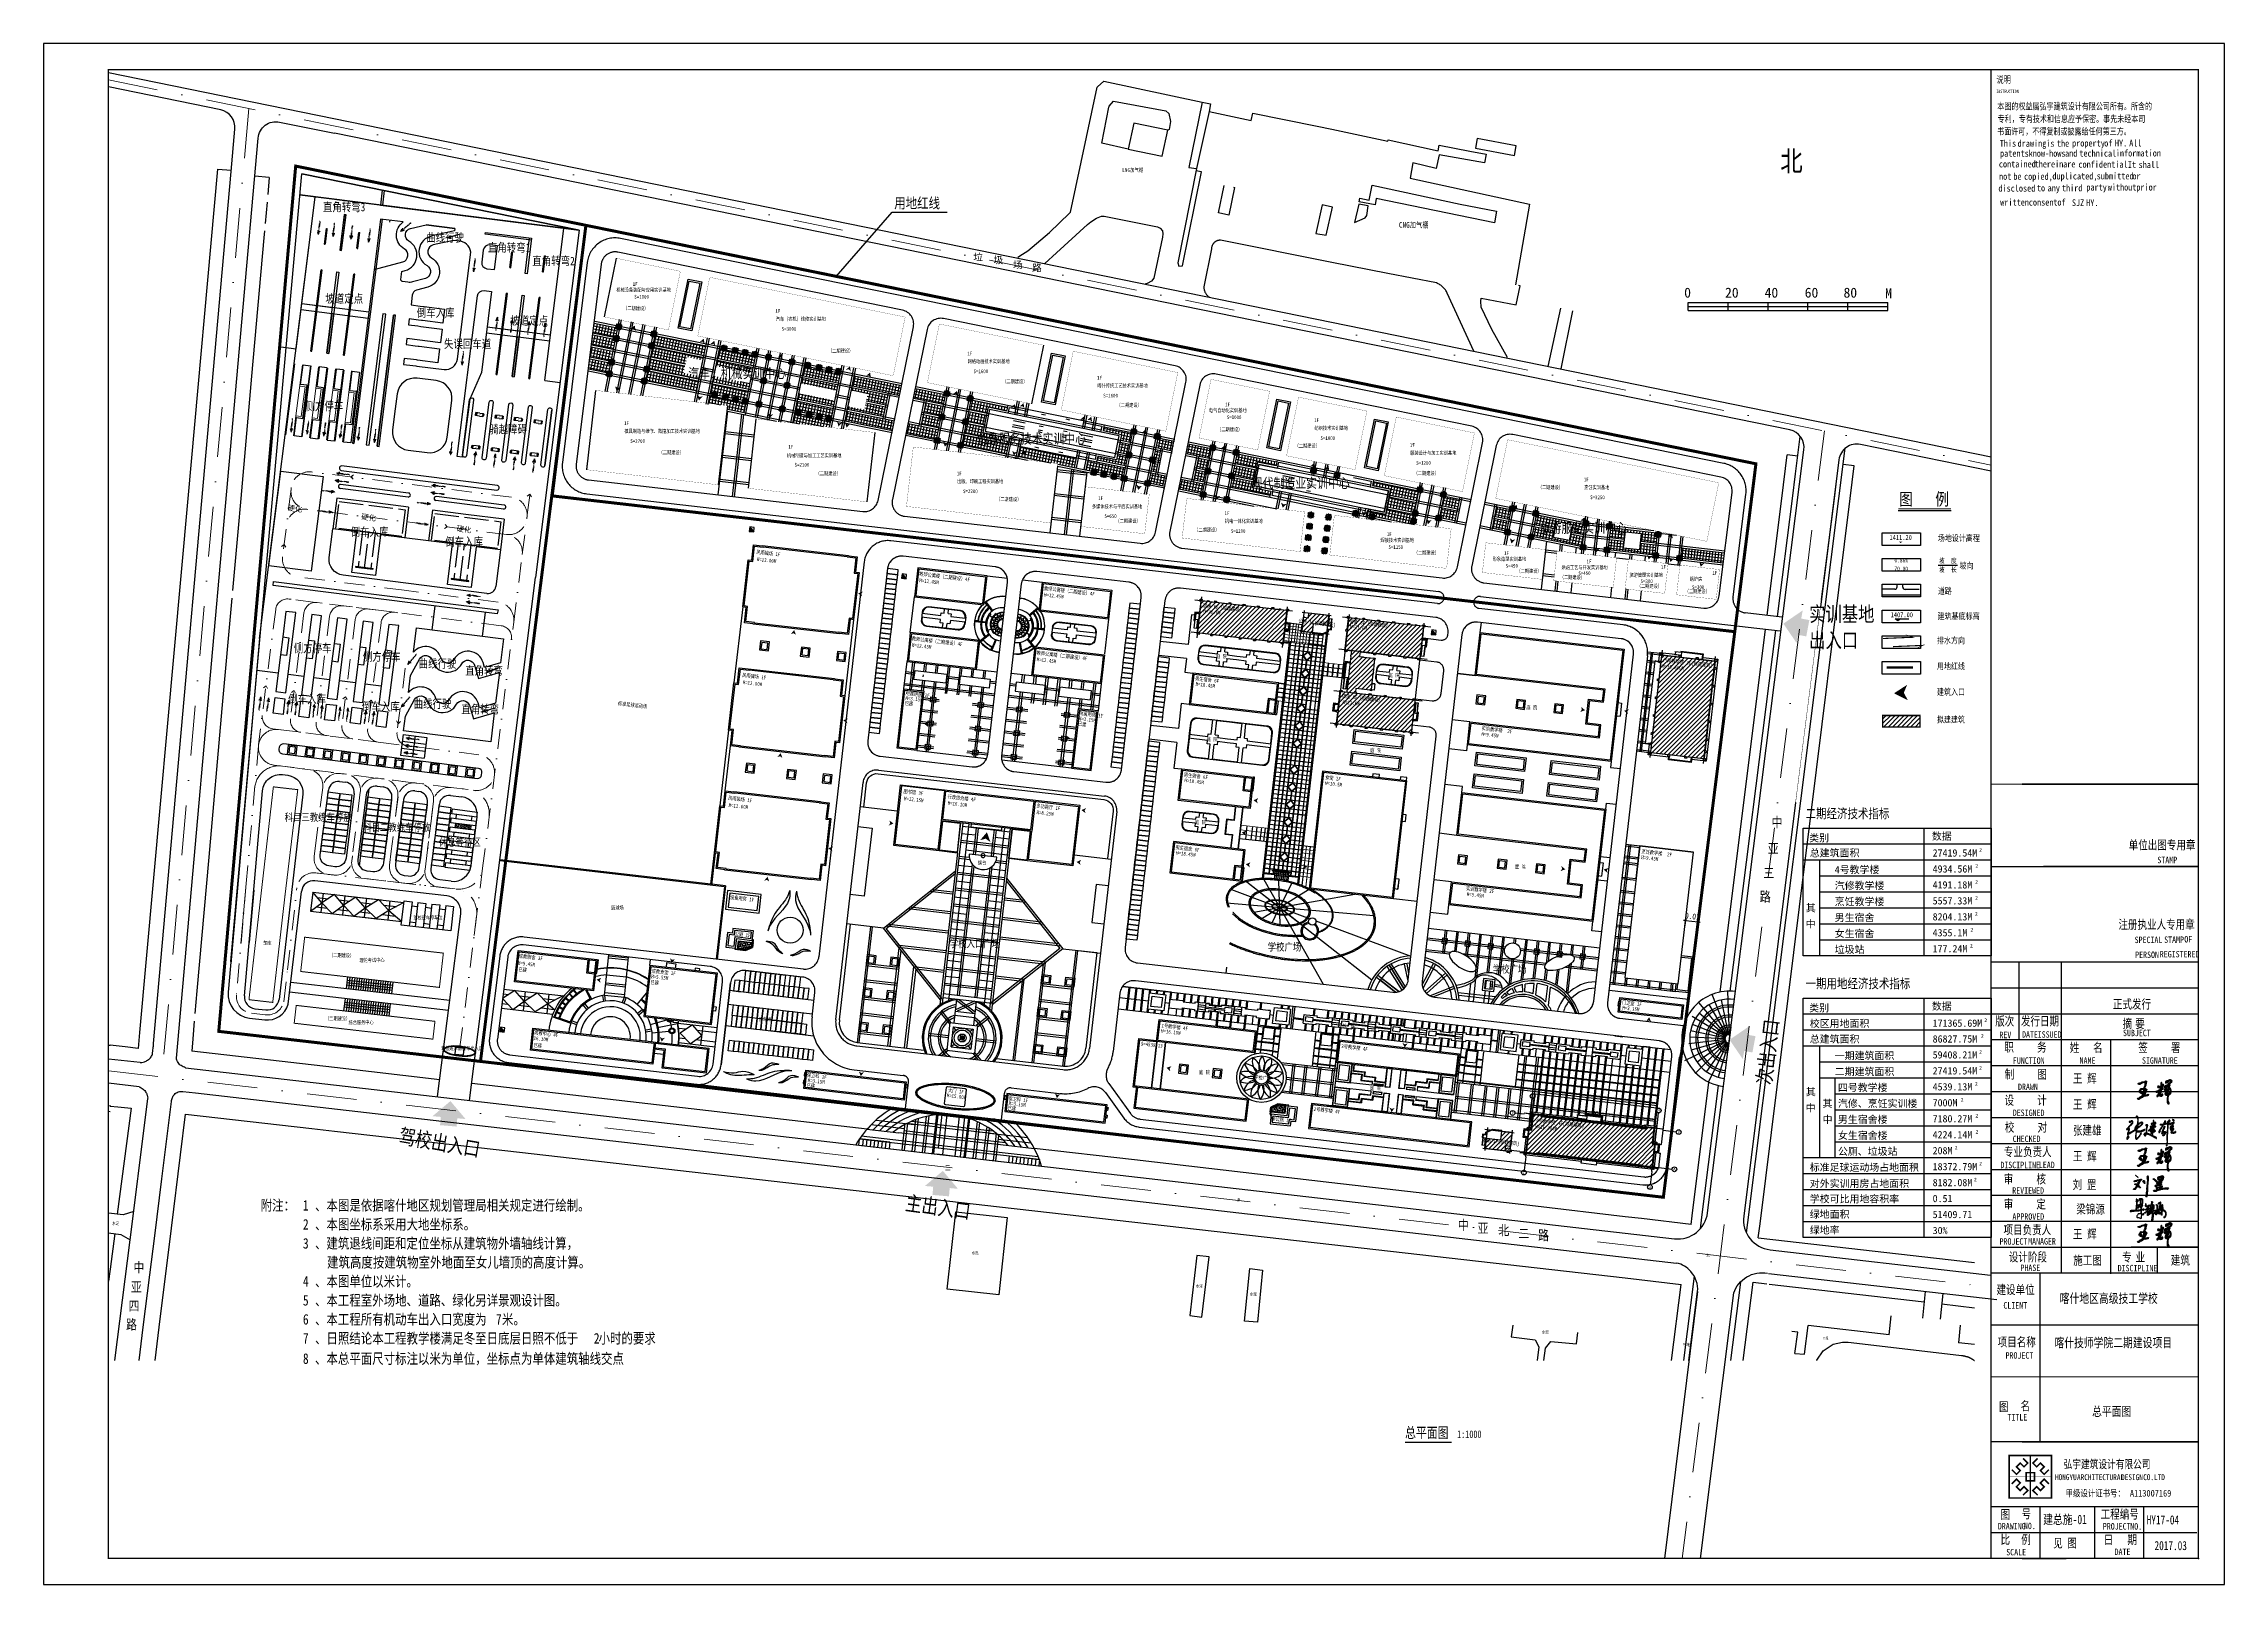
# Model space of a CAD drawing. Extents: x -534 to 560, y 572 to 1344.
import ezdxf
from ezdxf.enums import TextEntityAlignment as Align

# ---------------------------------------------------------------- set-up
doc = ezdxf.new("R2010")
doc.units = 0
doc.header["$LTSCALE"] = 1000
doc.header["$MEASUREMENT"] = 0
for name, pattern in [('ACAD_ISO02W100', [15, 12, -3]), ('ACAD_ISO04W100', [30, 24, -3, 0, -3]), ('DASH', [0.35, 0.25, -0.1]), ('DASHDOT2', [0.5, 0.25, -0.125, 0, -0.125]), ('DIVIDE', [1.25, 0.5, -0.25, 0, -0.25, 0, -0.25]), ('DOT', [0.25, 0, -0.25]), ('DOTE', [2.42, 2, -0.2, 0.02, -0.2]), ('X5', [3, 2, -1]), ('X6', [2, 1, -1])]:
    doc.linetypes.add(name, pattern=pattern)
for name, color, linetype in [('0-pav', 171, 'Continuous'), ('0-road', 33, 'Continuous'), ('0-场地', 5, 'Continuous'), ('003规划景观', 90, 'Continuous'), ('2222', 7, 'Continuous'), ('AXIS', 3, 'Continuous'), ('AXIS_TEXT', 7, 'Continuous'), ('DIM_SYMB', 3, 'Continuous'), ('DLSS', 8, 'Continuous'), ('DM-坡度', 7, 'Continuous'), ('DM-标高', 7, 'Continuous'), ('DOTE', 155, 'Continuous'), ('DXPM', 7, 'Continuous'), ('E_STAIR', 3, 'Continuous'), ('JZ', 2, 'Continuous'), ('LVTRY', 193, 'Continuous'), ('pl-pudi01', 25, 'Continuous'), ('PUB_DIM', 3, 'Continuous'), ('PUB_TEXT', 7, 'Continuous'), ('PUB_TITLE', 7, 'Continuous'), ('qj-铺地', 35, 'Continuous'), ('STAIR', 2, 'Continuous'), ('TEXT', 7, 'Continuous'), ('TK', 7, 'Continuous'), ('WALL', 2, 'Continuous'), ('停车位', 8, 'Continuous'), ('台阶', 33, 'Continuous'), ('外轮廓线', 2, 'Continuous'), ('小品', 1, 'Continuous'), ('广场', 7, 'Continuous'), ('建筑轮廓', 2, 'Continuous'), ('排水方向', 5, 'Continuous'), ('点划线', 1, 'ACAD_ISO04W100'), ('用地红线', 1, 'DIVIDE'), ('看线', 92, 'Continuous'), ('红线', 8, 'Continuous'), ('细实线', 3, 'Continuous'), ('细线', 7, 'Continuous'), ('绿化', 3, 'Continuous'), ('绿线', 3, 'Continuous'), ('虚线', 2, 'ACAD_ISO02W100'), ('车行道', 5, 'Continuous'), ('道路', 8, 'Continuous'), ('铺地', 25, 'Continuous')]:
    doc.layers.add(name, color=color, linetype=linetype)
doc.layers.add('ASSIST', color=8, linetype='Continuous', plot=False)
for name, color, linetype, lineweight in [('COLUMN', 7, 'Continuous', 13), ('GROUND', 60, 'Continuous', 15), ('pudi', 7, 'Continuous', 9), ('SPACE', 7, 'Continuous', 13), ('T填充层', 8, 'Continuous', 9), ('粗实线', 7, 'Continuous', 30), ('路边线', 7, 'Continuous', 30), ('道路红线', 1, 'Continuous', 0)]:
    doc.layers.add(name, color=color, linetype=linetype, lineweight=lineweight)
doc.styles.add('-宋体', font='', dxfattribs={"width": 0.75})
doc.styles.add('_TEL_DIM', font='simhei.ttf', dxfattribs={"width": 0.8, "height": 3.5})
doc.styles.add('COMPLEX', font='COMPLEX')
doc.styles.add('DIMHT', font='simhei.ttf', dxfattribs={"width": 0.8})
doc.styles.add('DIMST', font='', dxfattribs={"width": 0.8})
doc.styles.add('HT', font='simhei.ttf', dxfattribs={"width": 0.8})
doc.styles.add('HZ', font='', dxfattribs={"width": 0.8})
doc.styles.get("Standard").update_dxf_attribs({"font": 'gbenor.shx', "bigfont": 'gbcbig.shx'})
doc.styles.add('宋体', font='')
doc.styles.get('-宋体').set_extended_font_data('SimSun')
doc.styles.get('DIMST').set_extended_font_data('SimSun')
doc.styles.get('HZ').set_extended_font_data('SimSun')
doc.styles.get('宋体').set_extended_font_data('SimSun')
doc.dimstyles.new('_TCH_ARCH&&1', dxfattribs={"dimtxt": 3, "dimasz": 1, "dimexe": 2.5, "dimexo": 3, "dimgap": 1, "dimtad": 1, "dimlfac": 0.001, "dimzin": 0, "dimdsep": 46, "dimtxsty": '-宋体', "dimblk": 'ARCHTICK', "dimcen": 0.09, "dimclrt": 7, "dimazin": 2, "dimtfac": 1, "dimtix": 1, "dimtmove": 2, "dimatfit": 3, "dimfxl": 0, "dimtolj": 1, "dimtzin": 0, "dimarcsym": 0})
pattern_1 = [(50, (0, 0), (273.277, -23.9086), [28.575, -314.325]), (355, (0, 0), (-52.8651, 286.5853), [22.86, -251.4609]), (100.45144, (22.77, -2), (220.4119, 262.6766), [24.285, -267.1354]), (46.1842, (0, 76.2), (406.6186, -63.0635), [42.8625, -471.4875]), (96.6356, (33.9, 70.94), (356.1062, 371.1392), [36.4275, -400.7034]), (351.1842, (0, 76.2), (356.1062, 371.139), [34.29, -377.1896]), (21, (38.1, 57.15), (227.4216, -153.3978), [28.575, -314.325]), (326, (38.1, 57.15), (92.703, 276.282), [22.86, -251.46]), (71.45144, (57.05, 44.37), (320.1246, 122.8842), [24.285, -267.1349]), (37.5, (0, 0), (4.6329, 126.83256), [0, -248.412, 0, -255.27, 0, -252.4125]), (7.5, (0, 0), (100.2295, 150.27086), [0, -145.542, 0, -242.697, 0, -96.2025]), (327.5, (-84.96, 0), (203.3859, -8.59312), [0, -95.25, 0, -297.18, 0, -394.335]), (317.5, (-123.06, 0), (222.1938, 38.13974), [0, -123.825, 0, -197.358, 0, -280.035])]
pattern_2 = [(45, (0, 0), (-1.122532, 1.122532), [])]

msp = doc.modelspace()

# ---------------------------------------------------------------- texts
at = {"color": 4, "linetype": 'Continuous', "style": '宋体'}
for p in [(-411.619, 1110.301), (-374.62, 1105.853), (-326.804, 1099.905)]:
    msp.add_text('硬化', height=2.6582, rotation=352.815215, dxfattribs=at).set_placement(p)
at = {"linetype": 'Continuous', "char_height": 3.5, "width": 15.54333, "attachment_point": 1, "style": '宋体'}
for s, insert in [('垃', (-67.645, 1238.931)), ('圾', (-57.484, 1237.503)), ('场', (-47.707, 1235.024)), ('路', (-38.175, 1233.578))]:
    msp.add_mtext(s, dxfattribs=dict(at, insert=insert))
at = {"color": 0, "char_height": 5, "width": 5.93, "attachment_point": 1}
for s, insert in [('{\\fSimSun|b0|i0|c134|p2;0}', (288.79, 1221.894)), ('{\\fSimSun|b0|i0|c134|p2;20}', (309.275, 1221.894)), ('{\\fSimSun|b0|i0|c134|p2;40}', (329.115, 1221.894)), ('{\\fSimSun|b0|i0|c134|p2;60}', (349.213, 1221.894)), ('{\\fSimSun|b0|i0|c134|p2;80}', (368.667, 1221.894)), ('{\\fSimSun|b0|i0|c134|p2;M}', (389.533, 1221.531))]:
    msp.add_mtext(s, dxfattribs=dict(at, insert=insert))
at = {"layer": 'DLSS', "color": 8, "linetype": 'Continuous', "style": 'HZ', "width": 0.8}
for s, height, p in [('二', 2.5, (-80.451, 780.745)), ('沥', 1.5, (65.39, 764.764)), ('水泥', 1.5, (-497.591, 752.949)), ('水泥', 1.5, (-66.72, 738.191)), ('沥', 1.5, (300.752, 736.926)), ('水泥', 1.5, (45.664, 721.545)), ('水泥', 1.5, (72.699, 717.49)), ('水泥', 1.5, (219.079, 698.455)), ('砖地', 1.5, (289.96, 692.107))]:
    msp.add_text(s, height=height, dxfattribs=at).set_placement(p, align=Align.MIDDLE)
at = {"layer": 'DLSS', "color": 8, "linetype": 'X6', "style": 'HZ', "width": 0.8}
msp.add_text('水泥', height=1.2, dxfattribs=at).set_placement((358.381, 694.79))
at = {"layer": 'DM-坡度', "style": 'DIMST', "width": 0.8}
for s, p in [('0.86%', (397.583, 1083.564)), ('70.00', (397.583, 1079.399))]:
    msp.add_text(s, height=2.0825, rotation=360, dxfattribs=at).set_placement(p, align=Align.BOTTOM_CENTER)
at = {"layer": 'PUB_TEXT', "color": 7, "style": 'HT', "width": 0.8}
for s, height, p in [('直角转弯3', 4.2247, (-393.661, 1260.175)), ('曲线行驶', 4.2247, (-341.868, 1244.907)), ('直角转弯1', 4.2247, (-310.973, 1239.886)), ('直角转弯2', 4.2247, (-288.662, 1233.16)), ('坡道定点', 4.2247, (-392.454, 1214.279)), ('机械设备装配与应用实训基地', 1.87764, (-246.565, 1219.859)), ('S=1000', 1.8776, (-237.565, 1216.409)), ('倒车入库', 4.2247, (-346.63, 1207.16)), ('坡道定点', 4.2247, (-299.712, 1203.241)), ('汽车（农机）维修实训基地', 1.87764, (-166.659, 1205.308)), ('失误回车道', 4.2247, (-332.961, 1191.62)), ('S=3000', 1.8776, (-163.68, 1200.298)), ('汽车、机械实训中心', 5, (-210.539, 1176.475)), ('网络动画技术实训基地', 1.8776, (-70.465, 1184.038)), ('S=1600', 1.8776, (-67.487, 1179.028)), ('喀什传统工艺技术实训基地', 1.87764, (-5.429, 1171.883)), ('侧方停车', 4.2247, (-402.403, 1160.424)), ('S=1600', 1.8776, (-2.451, 1166.873)), ('电气自动化实训基地', 1.8776, (50.466, 1159.462)), ('骑越障碍', 4.2247, (-310.288, 1148.812)), ('模具制造与维修、数控加工技术实训基地', 1.87764, (-242.529, 1149.085)), ('创意服务技术实训中心', 5, (-65.627, 1143.717)), ('S=1000', 1.8776, (59.466, 1156.012)), ('纺织技术实训基地', 1.8776, (103.46, 1150.61)), ('S=2700', 1.8776, (-239.551, 1144.075)), ('机械制造与加工工艺实训基地', 1.87764, (-161.054, 1136.83)), ('S=1000', 1.8776, (106.438, 1145.6)), ('服装设计与加工实训基地', 1.87764, (151.431, 1138.14)), ('S=2100', 1.8776, (-157.188, 1132.21)), ('现代制造业实训中心', 5, (71.986, 1121.448)), ('S=1200', 1.8776, (154.409, 1133.13)), ('出版、印刷工程实训基地', 1.87764, (-75.726, 1123.91)), ('S=2200', 1.8776, (-72.748, 1118.9)), ('烹饪实训基地', 1.8776, (238.642, 1120.88)), ('S=3250', 1.8776, (241.62, 1115.87)), ('多媒体技术与平面实训基地', 1.87764, (-8.119, 1111.294)), ('S=650', 1.8776, (-1.869, 1106.482)), ('机电一体化实训基地', 1.8776, (58.527, 1104.008)), ('旅游服务实训中心', 5, (216.365, 1099.039)), ('倒车入库', 4.2247, (-379.773, 1097.375)), ('倒车入库', 4.2247, (-332.315, 1092.442)), ('S=1200', 1.8776, (61.505, 1098.998)), ('焊接技术实训基地', 1.8776, (136.52, 1094.434)), ('S=1150', 1.8776, (140.52, 1090.985)), ('形象造型实训基地', 1.8776, (192.779, 1084.966)), ('S=450', 1.8776, (199.302, 1081.516)), ('烘焙工艺与开发实训基地', 1.87764, (227.322, 1080.747)), ('S=450', 1.8776, (235.737, 1077.856)), ('旅游管理实训基地', 1.8776, (261.379, 1076.947)), ('S=300', 1.8776, (266.903, 1073.818)), ('锅炉房', 1.8776, (291.545, 1074.974)), ('S=300', 1.8776, (292.733, 1070.854)), ('侧方停车', 4.2247, (-408.278, 1039.107)), ('侧方停车', 4.2247, (-373.633, 1034.85)), ('曲线行驶', 4.2247, (-345.696, 1031.351)), ('直角转弯', 4.2247, (-322.369, 1027.849)), ('庭 院', 1.8776, (54.119, 1036.205)), ('庭 院', 1.8776, (140.621, 1026.747)), ('倒车入库', 4.2247, (-411.049, 1013.569)), ('倒车入库', 4.2247, (-374.126, 1009.861)), ('曲线行驶', 4.2247, (-348.188, 1011.207)), ('直角转弯', 4.2247, (-324.3, 1008.451)), ('庭 院', 1.8776, (209.669, 1010.499)), ('庭 院', 1.8776, (49.434, 994.634)), ('庭 院', 1.8776, (131.371, 989.042)), ('科目三教练车停放', 3.7553, (-412.858, 954.561)), ('科目二教练车停放', 3.7553, (-373.469, 949.524)), ('庭 院', 1.8776, (43.528, 953.036)), ('休息等待区', 3.7553, (-335.518, 942.094)), ('庭 院', 1.8776, (203.904, 930.658)), ('学校入口广场', 3.7553, (-79.426, 891.241)), ('学校广场', 3.7553, (80.005, 889.563)), ('学校广场', 3.7553, (192.867, 878.447)), ('驾校班车教练车出入口', 1.8776, (-334.414, 839.702)), ('庭 院', 1.8776, (45.522, 827.734)), ('庭 院', 1.8776, (131.214, 819.666))]:
    msp.add_text(s, height=height, dxfattribs=at).set_placement(p)
at = {"layer": 'PUB_TEXT'}
for s, height, style, width, p in [('用地红线', 5.2574, 'HT', 0.8, (-107.252, 1261.658)), ('附注：', 5.2574, 'HT', 0.8, (-424.865, 759.341)), ('、本图是依据喀什地区规划管理局相关规定进行绘制。', 5.25738, 'HT', 0.8, (-397.645, 759.341)), ('2', 5.257, 'HT', 0.8, (-403.694, 749.821)), ('1', 5.257, 'HT', 0.8, (-403.694, 759.341)), ('、本图坐标系采用大地坐标系。', 5.25738, 'HT', 0.8, (-397.645, 749.821)), ('3', 5.257, 'HT', 0.8, (-403.694, 740.301)), ('、建筑退线间距和定位坐标从建筑物外墙轴线计算，', 5.25738, 'HT', 0.8, (-397.645, 740.301)), ('建筑高度按建筑物室外地面至女儿墙顶的高度计算。', 5.25738, 'HT', 0.8, (-391.596, 730.781)), ('4', 5.257, 'HT', 0.8, (-403.694, 721.261)), ('、本图单位以米计。', 5.2574, 'HT', 0.8, (-397.645, 721.261)), ('5', 5.257, 'HT', 0.8, (-403.694, 711.741)), ('、本工程室外场地、道路、绿化另详景观设计图。', 5.25738, 'HT', 0.8, (-397.645, 711.741)), ('6', 5.257, 'HT', 0.8, (-403.694, 702.221)), ('、本工程所有机动车出入口宽度为', 5.25738, 'HT', 0.8, (-397.645, 702.221)), ('7', 5.257, 'HT', 0.8, (-306.91, 702.221)), ('米。', 5.2574, 'HT', 0.8, (-303.886, 702.221)), ('7', 5.257, 'HT', 0.8, (-403.694, 692.701)), ('、日照结论本工程教学楼满足冬至日底层日照不低于', 5.25738, 'HT', 0.8, (-397.645, 692.701)), ('2', 5.257, 'HT', 0.8, (-257.848, 692.701)), ('小时的要求', 5.2574, 'HT', 0.8, (-255.494, 692.701)), ('8', 5.257, 'HT', 0.8, (-403.694, 682.534)), ('、本总平面尺寸标注以米为单位，坐标点为单体建筑轴线交点', 5.25738, 'HT', 0.8, (-397.645, 682.534)), ('总平面图', 5.3165, '-宋体', 0.75, (148.859, 645.357)), ('1:1000', 3.7975, '-宋体', 0.75, (174.967, 645.357))]:
    msp.add_text(s, height=height, dxfattribs=dict(at, style=style, width=width)).set_placement(p)
at = {"layer": 'PUB_TEXT', "color": 7, "style": 'HT', "width": 0.8}
for s, rotation, p in [('1F', 0.603136, (-238.367, 1222.779)), ('1F', 0.603136, (-166.807, 1209.228)), ('1F', 0.603136, (-70.613, 1187.958)), ('1F', 0.603136, (-5.577, 1175.803)), ('1F', 0.603136, (58.664, 1162.382)), ('1F', 0.603136, (-242.677, 1153.005)), ('1F', 0.603136, (103.312, 1154.53)), ('1F', 0.603136, (-160.314, 1141.14)), ('1F', 0.603136, (151.283, 1142.06)), ('1F', 0.603136, (-75.874, 1127.83)), ('1F', 0.603136, (238.494, 1124.8)), ('1F', 0.603136, (-4.995, 1115.412)), ('1F', 0.603136, (58.379, 1107.928)), ('1F', 0.603136, (139.718, 1097.355)), ('1F', 0.603136, (198.5, 1087.886)), ('1F', 0.603136, (239.865, 1083.757)), ('1F', 0.603136, (277.144, 1080.918)), ('1F', 0.603136, (302.974, 1077.953)), ('男生宿舍 6F', 353.415082, (43.497, 1025.149)), ('H=18.45M', 353.415082, (43.767, 1022.374)), ('H=9.45M', 353.415082, (187.056, 997.308)), ('实训教学楼  2F', 353.415082, (187.152, 1000.232)), ('男生宿舍 6F', 353.415082, (37.87, 976.883)), ('H=18.45M', 353.415082, (38.14, 974.109)), ('H=10.5M', 353.415082, (108.655, 972.715)), ('食堂 2F', 353.415082, (108.687, 975.606)), ('图书馆 3F', 353.415082, (-102.688, 968.57)), ('H=12.15M', 353.415082, (-102.451, 965.031)), ('行政综合楼 4F', 353.415082, (-80.58, 965.943)), ('H=16.10M', 353.415082, (-80.536, 962.718)), ('多功能厅 1F', 353.415082, (-36.063, 961.336)), ('H=8.25M', 353.415082, (-35.991, 958.082)), ('男生宿舍 6F', 353.415082, (33.698, 940.52)), ('烹饪教学楼  2F', 353.415082, (267.272, 938.477)), ('旗台', 0.603136, (-65.299, 932.72)), ('旗台', 0.603149, (-65.299, 932.72)), ('H=18.45M', 353.415082, (33.967, 937.745)), ('H=9.45M', 353.415082, (267.176, 935.553)), ('实训教学楼 2F', 353.415082, (179.33, 919.993)), ('H=9.45M', 353.415082, (179.704, 917.091)), ('驾校班车停车位', 0.603136, (-348.37, 905.138)), ('篮球场', 0.603136, (-249.157, 910.135)), ('设备用房 1F', 353.415082, (-189.61, 915.518)), ('公厕 1F', 353.415082, (-187.24, 897.15)), ('车库', 0.603136, (-423.689, 892.531)), ('理论考试中心', 0.603136, (-375.386, 883.888)), ('成教宿舍 3F', 353.415082, (-295.55, 886.121)), ('已建', 353.415082, (-295.709, 879.412)), ('已建', 353.415082, (-229.598, 872.961)), ('H=5.55M', 353.415082, (-229.141, 875.84)), ('成教食堂 1F', 353.415082, (-228.936, 878.547)), ('门卫室 1F', 353.415082, (257.487, 862.782)), ('综合服务中心', 0.603136, (-380.803, 852.66)), ('停车场', 0.603136, (-175.198, 854.216)), ('1号教学楼 4F', 353.415082, (26.671, 851.169)), ('学校广场', 353.415082, (115.194, 851.325)), ('H=3.15M', 353.415082, (257.692, 860.135)), ('16.10M', 353.415082, (-288.113, 844.886)), ('已建', 353.415082, (-288.173, 841.406)), ('成教中心 4F', 353.415082, (-287.815, 847.703)), ('S=4539.13', 353.415082, (16.272, 842.126)), ('H=16.10M', 353.415082, (26.43, 848.505)), ('3号教学楼 4F', 353.415082, (116.793, 840.823)), ('已建', 353.415082, (-151.304, 821.297)), ('保卫科 1F', 353.415082, (-151.149, 826.378)), ('H=3.15M', 353.415082, (-150.719, 823.788)), ('大门 1F', 353.415082, (-80.329, 818.764)), ('学校广场', 353.415082, (73.153, 825.421)), ('H=15.00M', 353.415082, (-81.031, 816.236)), ('已建', 353.415082, (-50.524, 809.867)), ('保卫科 1F', 353.415082, (-50.154, 814.64)), ('H=3.15M', 353.415082, (-49.985, 812.267)), ('2号教学楼 4F', 353.415082, (102.978, 809.38)), ('1#公厕 1F', 353.415082, (81.348, 804.618))]:
    msp.add_text(s, height=1.8776, rotation=rotation, dxfattribs=at).set_placement(p)
at = {"layer": 'PUB_TEXT', "color": 6, "style": 'HT', "width": 0.8}
for p in [(-243.135, 1210.632), (-140.437, 1189.34), (-53.082, 1173.948), (4.224, 1162.114), (54.631, 1149.869), (-225.328, 1138.374), (93.521, 1141.726), (-146.623, 1127.826), (153.165, 1127.968), (-56.118, 1114.936), (215.421, 1120.928), (3.659, 1104.07), (43.158, 1099.609), (153.215, 1088.119), (204.684, 1078.955), (226.417, 1075.819), (265.035, 1071.395), (289.06, 1068.719)]:
    msp.add_text('（二期建设）', height=1.8776, dxfattribs=at).set_placement(p)
at = {"layer": 'PUB_TEXT', "color": 0, "linetype": 'Continuous', "style": 'HT', "width": 0.8}
for s, p in [('图', (396.523, 1112.745)), ('例', (414.67, 1112.745))]:
    msp.add_text(s, height=6.273, dxfattribs=at).set_placement(p)
at = {"layer": 'PUB_TEXT', "style": 'HT', "width": 0.8}
for s, p in [('风雨操场 1F', (-176.452, 1088.53)), ('H=12.00M', (-176.205, 1084.964)), ('风雨操场 1F', (-183.535, 1026.836)), ('H=12.00M', (-183.287, 1023.27)), ('H=3.15M', (-101.692, 1015.34)), ('附属用房 1F', (-101.635, 1017.866)), ('标准足球运动场', (-245.871, 1012.654)), ('已建', (-102.101, 1012.809)), ('H=3.15M', (-14.774, 1005.067)), ('附属用房 1F', (-14.579, 1007.73)), ('已建', (-15.227, 1002.475)), ('风雨操场 1F', (-190.606, 965.24)), ('H=12.00M', (-190.358, 961.674)), ('H=9.45M', (-295.999, 882.583))]:
    msp.add_text(s, height=1.8776, rotation=353.415082, dxfattribs=at).set_placement(p)
at = {"layer": 'PUB_TEXT', "color": 242, "style": 'HT', "width": 0.8}
for s, height, p in [('教师公寓楼（二期建设）4F', 1.87764, (-94.807, 1077.549)), ('H=12.45M', 1.8776, (-94.768, 1074.316)), ('教师公寓楼（二期建设）4F', 1.87764, (-32.238, 1070.366)), ('H=12.45M', 1.8776, (-32.199, 1067.134)), ('教师公寓楼（二期建设）4F', 1.87764, (-98.525, 1045.161)), ('H=12.45M', 1.8776, (-98.486, 1041.929)), ('教师公寓楼（二期建设）4F', 1.87764, (-35.956, 1037.978)), ('H=12.45M', 1.8776, (-35.917, 1034.746))]:
    msp.add_text(s, height=height, rotation=353.415082, dxfattribs=at).set_placement(p)
at = {"layer": 'PUB_TEXT', "color": 6, "style": 'HT', "width": 0.8}
for s, height, p in [('宿舍 6F（拟建建筑）', 1.87764, (47.405, 1061.736)), ('H=21.6M', 1.8776, (47.674, 1058.961)), ('公厕 1F(拟建建筑)', 1.87764, (95.346, 1053.968)), ('宿舍 6F（拟建建筑）', 1.87764, (120.881, 1053.77)), ('H=21.6M', 1.8776, (121.149, 1051.125)), ('H=16.800M', 1.8776, (277.615, 1031.401)), ('汽修教学楼 3F(拟建建筑)', 1.87764, (278.115, 1034.401)), ('宿舍 6F（拟建建筑）', 1.87764, (117.091, 1016.455)), ('H=21.6M', 1.8776, (117.39, 1013.358)), ('H=16.400M', 1.8776, (214.041, 800.632)), ('4号教学楼 4F(拟建建筑)', 1.87764, (214.541, 803.632)), ('公厕 1F(拟建建筑)', 1.87764, (187.516, 793.976))]:
    msp.add_text(s, height=height, rotation=353.415082, dxfattribs=at).set_placement(p)
at = {"layer": 'PUB_TEXT', "color": 1, "style": 'HT', "width": 0.8}
for s, height, p in [('实训基地', 7.5105, (351.41, 1054.593)), ('出入口', 7.5105, (351.41, 1041.421)), ('（二期建设）', 1.8776, (-390.649, 886.325)), ('（二期建设）', 1.8776, (-392.649, 854.648))]:
    msp.add_text(s, height=height, dxfattribs=at).set_placement(p)
for s, rotation, p in [('次出入口', 83.074715, (332.388, 822.135)), ('驾校出入口', 350.079628, (-355.969, 793.242)), ('主出入口', 352.026653, (-102.033, 759.64))]:
    msp.add_text(s, height=7.5105, rotation=rotation, dxfattribs=at).set_placement(p)
at = {"layer": 'PUB_TEXT', "style": 'HZ', "width": 0.8}
for s, p in [('中', (178.076, 752.22)), ('亚', (187.947, 750.584)), ('北', (198.365, 749.498)), ('二', (208.404, 747.929)), ('路', (218.3, 747.116)), ('中', (-485.908, 730.947)), ('亚', (-487.187, 721.173)), ('四', (-488.357, 711.47)), ('路', (-489.672, 702.358))]:
    msp.add_text(s, height=5, dxfattribs=at).set_placement(p, align=Align.MIDDLE)
at = {"layer": 'PUB_TEXT', "char_height": 5, "width": 15.54333, "attachment_point": 1, "style": 'HZ'}
for s, insert in [('中', (332.624, 956.457)), ('亚', (330.665, 943.319)), ('三', (328.471, 931.036)), ('路', (326.715, 919.191))]:
    msp.add_mtext(s, dxfattribs=dict(at, insert=insert))
at = {"layer": 'SPACE', "linetype": 'DASH', "style": 'HT', "width": 0.8}
msp.add_text('北', height=10.306, dxfattribs=at).set_placement((336.964, 1280.245))
at = {"layer": 'TEXT', "color": 7, "style": 'HT', "width": 0.8}
for s, height, p in [('场地设计高程', 3.1367, (415.926, 1094.841)), ('坡  度', 2.5094, (416.503, 1083.837)), ('坡向', 3.1367, (426.813, 1081.007)), ('道路', 3.1367, (415.961, 1068.322)), ('坡  长', 2.5094, (416.503, 1079.296)), ('建筑基底标高', 3.1367, (415.825, 1055.691)), ('排水方向', 3.1367, (415.496, 1043.521)), ('用地红线', 3.1367, (415.496, 1030.606)), ('建筑入口', 3.1367, (415.496, 1017.692))]:
    msp.add_text(s, height=height, dxfattribs=at).set_placement(p)
at = {"layer": 'TEXT', "color": 6, "style": 'HT', "width": 0.8}
msp.add_text('拟建建筑', height=3.1367, dxfattribs=at).set_placement((415.496, 1003.865))
at = {"layer": 'TK', "color": 3, "style": '-宋体', "width": 0.75}
for s, p in [(' 总平面图', (490.883, 656.376)), ('建总施-01', (468.771, 602.199))]:
    msp.add_text(s, height=4.68, dxfattribs=at).set_placement(p)
at = {"layer": '红线', "color": 8, "linetype": 'X5', "attachment_point": 1, "style": 'HZ'}
for s, insert, char_height, width in [('LNG加气棚', (7.062, 1281.874), 2, 10.88137), ('CNG加气棚', (145.731, 1254.765), 2.8, 25.62681)]:
    msp.add_mtext(s, dxfattribs=dict(at, insert=insert, char_height=char_height, width=width))

# ---------------------------------------------------------------- blocks, each defined once
blk = doc.blocks.new('无色的')
at = {"color": 6, "elevation": 1400702}
blk.add_lwpolyline([(4078173, -5527631), (4086915, -5528636, -0.41421356), (4087443, -5529301), (4086529, -5537249, -0.41421356), (4085864, -5537776), (4077122, -5536771, -0.41421356), (4076594, -5536106), (4077508, -5528159, -0.41421356)], format="xyb", close=True, dxfattribs=at)
at = {"color": 2}
blk.add_ellipse((4082018, -5532704, 1400702), major_axis=(-19869, 2284), ratio=0.325, dxfattribs=at)
blk.add_open_spline([(4062745, -5530488, 1400702), (4062740, -5530532, 1400702), (4062737, -5530576, 1400702), (4062735, -5530665, 1400702), (4062735, -5530710, 1400702), (4062741, -5530800, 1400702), (4062746, -5530846, 1400702), (4062759, -5530939, 1400702), (4062768, -5530987, 1400702), (4062790, -5531083, 1400702), (4062803, -5531131, 1400702), (4062833, -5531230, 1400702), (4062851, -5531280, 1400702), (4062891, -5531382, 1400702), (4062913, -5531434, 1400702), (4062963, -5531539, 1400702), (4062990, -5531592, 1400702), (4063050, -5531700, 1400702), (4063082, -5531754, 1400702), (4063152, -5531865, 1400702), (4063189, -5531921, 1400702), (4063269, -5532033, 1400702), (4063312, -5532090, 1400702), (4063403, -5532205, 1400702), (4063451, -5532263, 1400702), (4063552, -5532379, 1400702), (4063605, -5532438, 1400702), (4063717, -5532556, 1400702), (4063776, -5532615, 1400702), (4063926, -5532761, 1400702), (4064020, -5532847, 1400702), (4064219, -5533022, 1400702), (4064324, -5533109, 1400702), (4064544, -5533285, 1400702), (4064660, -5533372, 1400702), (4064902, -5533548, 1400702), (4065028, -5533636, 1400702), (4065290, -5533811, 1400702), (4065426, -5533899, 1400702), (4065709, -5534074, 1400702), (4065855, -5534161, 1400702), (4066157, -5534334, 1400702), (4066313, -5534420, 1400702), (4066694, -5534624, 1400702), (4066924, -5534742, 1400702), (4067400, -5534974, 1400702), (4067646, -5535089, 1400702), (4068155, -5535316, 1400702), (4068418, -5535428, 1400702), (4068957, -5535649, 1400702), (4069235, -5535758, 1400702), (4069804, -5535972, 1400702), (4070095, -5536077, 1400702), (4070691, -5536283, 1400702), (4070995, -5536384, 1400702), (4071616, -5536581, 1400702), (4071932, -5536678, 1400702), (4072576, -5536866, 1400702), (4072903, -5536958, 1400702), (4073568, -5537136, 1400702), (4073905, -5537222, 1400702), (4074587, -5537390, 1400702), (4074933, -5537471, 1400702), (4075632, -5537627, 1400702), (4075985, -5537702, 1400702), (4076698, -5537847, 1400702), (4077057, -5537916, 1400702), (4077782, -5538049, 1400702), (4078146, -5538112, 1400702), (4078879, -5538232, 1400702), (4079248, -5538288, 1400702), (4079988, -5538395, 1400702), (4080359, -5538445, 1400702), (4081103, -5538538, 1400702), (4081476, -5538581, 1400702), (4082222, -5538661, 1400702), (4082595, -5538697, 1400702), (4083340, -5538762, 1400702), (4083712, -5538792, 1400702), (4084453, -5538843, 1400702), (4084823, -5538865, 1400702), (4085559, -5538902, 1400702), (4085925, -5538916, 1400702), (4086653, -5538939, 1400702), (4087015, -5538946, 1400702), (4087732, -5538954, 1400702), (4088088, -5538954, 1400702), (4088792, -5538948, 1400702), (4089141, -5538940, 1400702), (4089830, -5538919, 1400702), (4090170, -5538905, 1400702), (4090842, -5538869, 1400702), (4091173, -5538848, 1400702), (4091824, -5538798, 1400702), (4092144, -5538769, 1400702), (4092774, -5538705, 1400702), (4093083, -5538669, 1400702), (4093688, -5538592, 1400702), (4093984, -5538549, 1400702), (4094562, -5538458, 1400702), (4094845, -5538409, 1400702), (4095395, -5538304, 1400702), (4095662, -5538249, 1400702), (4096182, -5538132, 1400702), (4096434, -5538071, 1400702), (4096921, -5537942, 1400702), (4097157, -5537874, 1400702), (4097609, -5537734, 1400702), (4097827, -5537661, 1400702), (4098244, -5537511, 1400702), (4098443, -5537433, 1400702), (4098783, -5537289, 1400702), (4098928, -5537225, 1400702), (4099204, -5537092, 1400702), (4099336, -5537025, 1400702), (4099586, -5536888, 1400702), (4099705, -5536819, 1400702), (4099930, -5536679, 1400702), (4100036, -5536608, 1400702), (4100213, -5536480, 1400702), (4100287, -5536423, 1400702), (4100427, -5536309, 1400702), (4100492, -5536252, 1400702), (4100616, -5536138, 1400702), (4100673, -5536081, 1400702), (4100779, -5535966, 1400702), (4100829, -5535909, 1400702), (4100910, -5535807, 1400702), (4100944, -5535761, 1400702), (4101007, -5535670, 1400702), (4101036, -5535625, 1400702), (4101089, -5535535, 1400702), (4101113, -5535490, 1400702), (4101156, -5535401, 1400702), (4101176, -5535356, 1400702), (4101210, -5535268, 1400702), (4101225, -5535224, 1400702), (4101251, -5535136, 1400702), (4101262, -5535092, 1400702), (4101280, -5535004, 1400702), (4101287, -5534960, 1400702), (4101297, -5534871, 1400702), (4101300, -5534827, 1400702), (4101302, -5534737, 1400702), (4101301, -5534692, 1400702), (4101295, -5534600, 1400702), (4101290, -5534553, 1400702), (4101276, -5534459, 1400702), (4101267, -5534412, 1400702), (4101245, -5534315, 1400702), (4101231, -5534265, 1400702), (4101199, -5534165, 1400702), (4101181, -5534115, 1400702), (4101140, -5534011, 1400702), (4101117, -5533959, 1400702), (4101066, -5533853, 1400702), (4101038, -5533799, 1400702), (4100977, -5533690, 1400702), (4100944, -5533635, 1400702), (4100872, -5533523, 1400702), (4100834, -5533467, 1400702), (4100752, -5533353, 1400702), (4100708, -5533295, 1400702), (4100615, -5533179, 1400702), (4100566, -5533121, 1400702), (4100462, -5533003, 1400702), (4100408, -5532944, 1400702), (4100293, -5532825, 1400702), (4100233, -5532765, 1400702), (4100080, -5532618, 1400702), (4099985, -5532531, 1400702), (4099782, -5532355, 1400702), (4099675, -5532267, 1400702), (4099450, -5532091, 1400702), (4099332, -5532002, 1400702), (4099087, -5531825, 1400702), (4098958, -5531737, 1400702), (4098692, -5531561, 1400702), (4098553, -5531473, 1400702), (4098266, -5531297, 1400702), (4098118, -5531209, 1400702), (4097811, -5531035, 1400702), (4097653, -5530948, 1400702), (4097267, -5530744, 1400702), (4097034, -5530626, 1400702), (4096552, -5530393, 1400702), (4096303, -5530278, 1400702), (4095788, -5530051, 1400702), (4095522, -5529939, 1400702), (4094977, -5529718, 1400702), (4094696, -5529609, 1400702), (4094121, -5529395, 1400702), (4093827, -5529290, 1400702), (4093225, -5529084, 1400702), (4092918, -5528983, 1400702), (4092291, -5528786, 1400702), (4091972, -5528690, 1400702), (4091323, -5528502, 1400702), (4090993, -5528411, 1400702), (4090323, -5528234, 1400702), (4089983, -5528148, 1400702), (4089295, -5527981, 1400702), (4088946, -5527900, 1400702), (4088242, -5527745, 1400702), (4087886, -5527671, 1400702), (4087169, -5527527, 1400702), (4086807, -5527459, 1400702), (4086078, -5527328, 1400702), (4085711, -5527265, 1400702), (4084973, -5527147, 1400702), (4084603, -5527091, 1400702), (4083859, -5526987, 1400702), (4083486, -5526938, 1400702), (4082738, -5526846, 1400702), (4082364, -5526804, 1400702), (4081615, -5526727, 1400702), (4081240, -5526692, 1400702), (4080493, -5526629, 1400702), (4080119, -5526601, 1400702), (4079375, -5526552, 1400702), (4079005, -5526531, 1400702), (4078267, -5526497, 1400702), (4077900, -5526483, 1400702), (4077171, -5526464, 1400702), (4076809, -5526458, 1400702), (4076091, -5526453, 1400702), (4075735, -5526454, 1400702), (4075030, -5526464, 1400702), (4074682, -5526472, 1400702), (4073994, -5526497, 1400702), (4073654, -5526513, 1400702), (4072983, -5526552, 1400702), (4072653, -5526575, 1400702), (4072004, -5526628, 1400702), (4071684, -5526658, 1400702), (4071057, -5526726, 1400702), (4070750, -5526763, 1400702), (4070148, -5526844, 1400702), (4069854, -5526888, 1400702), (4069279, -5526983, 1400702), (4068999, -5527034, 1400702), (4068454, -5527142, 1400702), (4068188, -5527199, 1400702), (4067674, -5527319, 1400702), (4067425, -5527382, 1400702), (4066944, -5527514, 1400702), (4066712, -5527583, 1400702), (4066266, -5527727, 1400702), (4066051, -5527801, 1400702), (4065676, -5527942, 1400702), (4065513, -5528008, 1400702), (4065199, -5528142, 1400702), (4065048, -5528211, 1400702), (4064762, -5528351, 1400702), (4064625, -5528422, 1400702), (4064388, -5528555, 1400702), (4064285, -5528617, 1400702), (4064089, -5528741, 1400702), (4063996, -5528804, 1400702), (4063820, -5528930, 1400702), (4063738, -5528994, 1400702), (4063583, -5529121, 1400702), (4063511, -5529185, 1400702), (4063391, -5529300, 1400702), (4063341, -5529351, 1400702), (4063248, -5529452, 1400702), (4063205, -5529503, 1400702), (4063124, -5529603, 1400702), (4063087, -5529654, 1400702), (4063019, -5529753, 1400702), (4062988, -5529803, 1400702), (4062932, -5529902, 1400702), (4062907, -5529951, 1400702), (4062866, -5530041, 1400702), (4062849, -5530081, 1400702), (4062819, -5530162, 1400702), (4062806, -5530202, 1400702), (4062783, -5530283, 1400702), (4062773, -5530323, 1400702), (4062757, -5530404, 1400702), (4062751, -5530444, 1400702), (4062746, -5530486, 1400702), (4062745, -5530487, 1400702), (4062745, -5530488, 1400702)], degree=3, knots=[0, 0, 0, 0, 0.0284687, 0.0284687, 0.0569374, 0.0569374, 0.0854061, 0.0854061, 0.1138748, 0.1138748, 0.1423435, 0.1423435, 0.17081221, 0.17081221, 0.19928091, 0.19928091, 0.22774961, 0.22774961, 0.25621831, 0.25621831, 0.28468701, 0.28468701, 0.31315571, 0.31315571, 0.34162441, 0.34162441, 0.37009311, 0.37009311, 0.39856181, 0.39856181, 0.4398169, 0.4398169, 0.48107199, 0.48107199, 0.52232708, 0.52232708, 0.56358216, 0.56358216, 0.60483725, 0.60483725, 0.64609234, 0.64609234, 0.68734743, 0.68734743, 0.74416433, 0.74416433, 0.80098123, 0.80098123, 0.85779813, 0.85779813, 0.91461503, 0.91461503, 0.97143193, 0.97143193, 1.02824883, 1.02824883, 1.08506573, 1.08506573, 1.14188263, 1.14188263, 1.19869953, 1.19869953, 1.25551644, 1.25551644, 1.31233334, 1.31233334, 1.36915024, 1.36915024, 1.42596714, 1.42596714, 1.48278404, 1.48278404, 1.53960094, 1.53960094, 1.59641784, 1.59641784, 1.65323474, 1.65323474, 1.71005164, 1.71005164, 1.76686854, 1.76686854, 1.82368544, 1.82368544, 1.88050235, 1.88050235, 1.93731925, 1.93731925, 1.99413615, 1.99413615, 2.05095305, 2.05095305, 2.10776995, 2.10776995, 2.16458685, 2.16458685, 2.22140375, 2.22140375, 2.27822065, 2.27822065, 2.33503755, 2.33503755, 2.39185445, 2.39185445, 2.44867136, 2.44867136, 2.50548826, 2.50548826, 2.56230516, 2.56230516, 2.61912206, 2.61912206, 2.6641822, 2.6641822, 2.70924234, 2.70924234, 2.75430248, 2.75430248, 2.79936263, 2.79936263, 2.83487553, 2.83487553, 2.87038844, 2.87038844, 2.90590135, 2.90590135, 2.94141426, 2.94141426, 2.97013851, 2.97013851, 2.99886276, 2.99886276, 3.02758701, 3.02758701, 3.05631126, 3.05631126, 3.08503551, 3.08503551, 3.11375976, 3.11375976, 3.14248401, 3.14248401, 3.17120826, 3.17120826, 3.19993251, 3.19993251, 3.22865676, 3.22865676, 3.25738101, 3.25738101, 3.28610526, 3.28610526, 3.31482951, 3.31482951, 3.34355376, 3.34355376, 3.37227801, 3.37227801, 3.40100226, 3.40100226, 3.42972652, 3.42972652, 3.45845077, 3.45845077, 3.48717502, 3.48717502, 3.51589927, 3.51589927, 3.54462352, 3.54462352, 3.5861343, 3.5861343, 3.62764508, 3.62764508, 3.66915586, 3.66915586, 3.71066664, 3.71066664, 3.75217742, 3.75217742, 3.7936882, 3.7936882, 3.83519898, 3.83519898, 3.89225585, 3.89225585, 3.94931272, 3.94931272, 4.00636959, 4.00636959, 4.06342646, 4.06342646, 4.12048333, 4.12048333, 4.1775402, 4.1775402, 4.23459707, 4.23459707, 4.29165395, 4.29165395, 4.34871082, 4.34871082, 4.40576769, 4.40576769, 4.46282456, 4.46282456, 4.51988143, 4.51988143, 4.5769383, 4.5769383, 4.63399517, 4.63399517, 4.69105204, 4.69105204, 4.74810891, 4.74810891, 4.80516578, 4.80516578, 4.86222265, 4.86222265, 4.91927953, 4.91927953, 4.9763364, 4.9763364, 5.03339327, 5.03339327, 5.09045014, 5.09045014, 5.14750701, 5.14750701, 5.20456388, 5.20456388, 5.26162075, 5.26162075, 5.31867762, 5.31867762, 5.37573449, 5.37573449, 5.43279136, 5.43279136, 5.48984824, 5.48984824, 5.54690511, 5.54690511, 5.60396198, 5.60396198, 5.66101885, 5.66101885, 5.71807572, 5.71807572, 5.76555048, 5.76555048, 5.81302523, 5.81302523, 5.86049999, 5.86049999, 5.90026934, 5.90026934, 5.94003868, 5.94003868, 5.97980802, 5.97980802, 6.01957737, 6.01957737, 6.0511154, 6.0511154, 6.08265343, 6.08265343, 6.11419146, 6.11419146, 6.14572949, 6.14572949, 6.17726752, 6.17726752, 6.20356023, 6.20356023, 6.22985293, 6.22985293, 6.25614564, 6.25614564, 6.28243835, 6.28243835, 6.28318531, 6.28318531, 6.28318531, 6.28318531], dxfattribs=at)
blk = doc.blocks.new('桩考-大货车库')
for p, q in [((-4325, 155), (-4325, 0)), ((4325, 310), (4325, 0)), ((-4170, -17845), (-4480, -17845)), ((4480, -17845), (4170, -17845))]:
    blk.add_line(p, q)
for p in [(-3176, 155), (0, 155), (3176, 155), (-3176, -17841), (-3176, -17845), (0, -17845), (3176, -17845)]:
    blk.add_point(p)
at = {"layer": '点划线'}
blk.add_line((3176, -17845), (-3176, -17845), dxfattribs=at)
at = {"layer": '粗实线'}
for p, q in [((-18176, 15155), (1250, 15155)), ((-18176, 15155), (-18176, -345)), ((1250, 15155), (18176, 15155)), ((18176, 15155), (18176, -345)), ((4325, 310), (-4325, 310)), ((-4325, 0), (4325, 0)), ((-18176, -345), (-5976, -345)), ((-5976, -345), (-5976, -20845)), ((5976, -20845), (5976, -345)), ((5976, -345), (18176, -345)), ((-5976, -20845), (5976, -20845)), ((-4325, -17690), (4325, -17690)), ((4325, -18000), (-4325, -18000))]:
    blk.add_line(p, q, dxfattribs=at)
for p in [(-4325, 155), (4325, 155), (-4325, -17845), (4325, -17845)]:
    blk.add_point(p, dxfattribs=at)
at = {"layer": '虚线', "color": 6}
for p, q in [((-16676, 13655), (-16676, 155)), ((16676, 13655), (-16676, 13655)), ((16676, 155), (16676, 13655)), ((-16676, 155), (-3176, 155)), ((-3176, 155), (3176, 155)), ((-3176, 155), (-3176, -17845)), ((0, -17845), (0, 155)), ((3176, 155), (16676, 155)), ((3176, 155), (3176, -17845))]:
    blk.add_line(p, q, dxfattribs=at)
at = {"layer": '细实线', "insert": (-13821, 11210), "char_height": 2.5, "width": 20461.41, "attachment_point": 1}
blk.add_mtext('{\\fSimSun|b0|i0|c134|p2;套库}', dxfattribs=at)
blk = doc.blocks.new('共用-起伏路驾驶')
at = {"layer": '路边线', "lineweight": 0}
h = blk.add_hatch(dxfattribs=at)
h.set_pattern_fill('AR-CONC', color=256, scale=1.5)
h.set_pattern_definition(pattern_1)
h.paths.add_polyline_path([(28190, 300), (26690, 300, 0.41421356), (27190, -200), (27690, -200, 0.41421357)])
h = blk.add_hatch(dxfattribs=at)
h.set_pattern_fill('AR-CONC', color=256, scale=1.5)
h.set_pattern_definition(pattern_1)
h.paths.add_polyline_path([(44190, 300), (43690, 300, 0.41416565), (43190, -200), (43190, -480, -0.41435284), (43690, 20), (44190, 20, -0.41421356), (44690, -480), (44690, -200, 0.4141497)])
h.paths.add_polyline_path([(44190, -3200), (43690, -3200, 0.41421357), (43190, -3700), (44690, -3700), (44690, -3700, 0.41418806)])
h = blk.add_hatch(dxfattribs=at)
h.set_pattern_fill('AR-CONC', color=256, scale=1.5)
h.set_pattern_definition(pattern_1)
h.paths.add_polyline_path([(28190, -3200), (26690, -3200, 0.41421357), (27190, -3700), (27690, -3700, 0.41416436)])
for p, q in [((26690, 300), (26690, -3200)), ((28190, 300), (26690, 300)), ((28190, 300), (28190, -3200)), ((43690, 300), (44190, 300)), ((43690, 20), (44190, 20)), ((28190, -3200), (26690, -3200)), ((27690, -200), (27190, -200)), ((27690, -3700), (27190, -3700)), ((43190, -1710), (43190, -200)), ((43190, -1710), (43190, -3700)), ((43190, -3700), (44690, -3700)), ((43690, -3200), (44190, -3200)), ((44690, -1710), (44690, -200)), ((44690, -1710), (44690, -3700))]:
    blk.add_line(p, q)
for centre, start, end in [((27190, 300), 179.999999, 269.999999), ((27690, 300), 269.999999, 360), ((43690, -200), 89.999999, 180), ((43690, -480), 89.999999, 180), ((44190, -200), 359.999999, 449.999999), ((44190, -480), 359.999999, 449.999999), ((27190, -3200), 179.999999, 269.999999), ((27690, -3200), 269.999999, 360), ((43690, -3700), 89.999999, 180), ((44190, -3700), 359.999999, 449.999999)]:
    blk.add_arc(centre, 500, start, end)
at = {"layer": '路边线', "char_height": 500, "width": 5610, "attachment_point": 1}
for s, insert in [('凹', (27090, -1310)), ('凸', (43662, -1480))]:
    blk.add_mtext(s, dxfattribs=dict(at, insert=insert))
blk = doc.blocks.new('行驶方向-小型车')
at = {"layer": '粗实线'}
blk.add_hatch(color=1, dxfattribs=at).paths.add_polyline_path([(0, 0), (-1936, 750), (-1936, 150), (-6936, 150), (-6936, -150), (-1936, -150), (-1936, -750)])
at = {"color": 1, "linetype": 'DOT', "lineweight": 5}
for p, q in [((-6936, -150), (-6936, 150)), ((-6936, 150), (-1936, 150)), ((-1936, 750), (-1936, 150)), ((-1936, 750), (0, 0)), ((-1936, -750), (0, 0)), ((-6936, -150), (-1936, -150)), ((-1936, -150), (-1936, -750))]:
    blk.add_line(p, q, dxfattribs=at)
blk = doc.blocks.new('A$C5F901649')
at = {"layer": 'DOTE', "linetype": 'DOTE'}
for p, q in [((3.3, 0), (3.3, 24.7)), ((66.9, 0), (66.9, 24.7)), ((0, 21.9), (70.1, 21.9)), ((15.9, 21.2), (23.7, 21.2)), ((16.1, 21.2), (24.1, 21.2)), ((0, 2.4), (70.1, 2.4)), ((0, 1.9), (70.1, 1.9)), ((15.9, 2.3), (23.7, 2.3)), ((16.1, 2.3), (24.1, 2.3))]:
    blk.add_line(p, q, dxfattribs=at)
at = {"layer": 'STAIR', "color": 5}
for p, q in [((3.6, 22.8), (4.4, 22)), ((31.7, 23.7), (26.3, 23.7)), ((31.7, 23.7), (26.3, 23.7)), ((26.3, 23.7), (26.3, 23.7)), ((26.3, 22.4), (31.7, 22.4)), ((26.3, 22.3), (26.3, 22.4)), ((26.3, 22.3), (31.7, 22.3)), ((31.4, 23.8), (26.6, 23.8)), ((26.6, 23.8), (26.6, 22.3)), ((26.6, 22.3), (31.4, 22.3)), ((31.7, 23.7), (31.7, 23.7)), ((31.7, 22.3), (31.7, 22.4)), ((60.6, 22.8), (61.4, 22)), ((60.6, 22.5), (61.4, 21.7)), ((2.4, 14.9), (3.2, 14.1)), ((3.6, 14.9), (4.4, 14.1)), ((2.4, 1), (3.2, 1.8)), ((67.8, 1), (67, 1.8))]:
    blk.add_line(p, q, dxfattribs=at)
for points in [[(2.4, 14), (2.4, 14.9), (3.6, 14.9), (3.6, 22.8), (9.6, 22.8), (9.6, 22.5), (26.6, 22.5)], [(9.6, 22.8), (8.8, 22)], [(9.6, 22.5), (8.8, 21.7)], [(39.4, 21.4), (39.4, 24.7), (30.7, 24.7), (30.7, 23.8)], [(30.7, 22.3), (30.7, 21.4)], [(39.1, 21.8), (39.1, 24.3), (31.1, 24.3), (31.1, 23.8)], [(31.1, 22.3), (31.1, 21.8)], [(38.7, 21.8), (38.7, 24), (31.4, 24), (31.4, 21.8)], [(39.4, 22.5), (60.6, 22.5), (60.6, 22.8), (66.6, 22.8), (66.6, 14.9), (67.8, 14.9), (67.8, 14)], [(66.6, 22.8), (65.8, 22)], [(3.2, 9.6), (0.8, 9.6), (0.8, 14), (3.2, 14)], [(3.2, 9.9), (1.1, 9.9), (1.1, 13.7), (3.2, 13.7)], [(3.2, 10.2), (1.4, 10.2), (1.4, 13.4), (3.2, 13.4)], [(66.6, 14.9), (65.8, 14.1)], [(67.8, 14.9), (67, 14.1)], [(67, 9.6), (69.4, 9.6), (69.4, 14), (67, 14)], [(67, 9.9), (69.1, 9.9), (69.1, 13.7), (67, 13.7)], [(67, 10.2), (68.8, 10.2), (68.8, 13.4), (67, 13.4)], [(31.3, 1), (2.4, 1), (2.4, 9.6)], [(38.9, 2.3), (38.9, 0), (31.3, 0), (31.3, 2.3)], [(38.9, 1.9), (38.9, 0), (31.3, 0), (31.3, 1.9)], [(67.8, 9.6), (67.8, 1), (38.9, 1)]]:
    blk.add_lwpolyline(points, dxfattribs=at)
at = {"layer": 'WALL', "ltscale": 10}
blk.add_lwpolyline([(4.7, 21.7), (8.5, 21.7), (8.5, 21), (61.7, 21), (61.7, 21.7), (65.5, 21.7), (65.5, 13.8), (66.7, 13.8), (66.7, 2.1), (61.6, 2.1), (61.6, 2.6), (8.5, 2.6), (8.5, 2.1), (3.5, 2.1), (3.5, 13.8), (4.7, 13.8)], close=True, dxfattribs=at)
at = {"layer": '建筑轮廓', "color": 4}
blk.add_lwpolyline([(4.4, 22), (8.8, 22), (8.8, 21.3), (61.4, 21.3), (61.4, 22), (65.8, 22), (65.8, 14.1), (67, 14.1), (67, 1.8), (61.3, 1.8), (61.3, 2.3), (8.8, 2.3), (8.8, 1.8), (3.2, 1.8), (3.2, 14.1), (4.4, 14.1), (4.4, 22)], dxfattribs=at)
blk = doc.blocks.new('logo')
at = {"color": 6}
blk.add_line((1004, 2011), (1004, 0), dxfattribs=at)
at = {"color": 6, "const_width": 74.6}
for points in [[(0, 2011), (2008, 2011), (2008, 0), (0, 0)], [(809, 1198), (1199, 1198), (1199, 813), (809, 813)]]:
    blk.add_lwpolyline(points, close=True, dxfattribs=at)
at = {"color": 6}
blk.add_lwpolyline([(0, 2011), (2008, 2011), (2008, 0), (0, 0)], close=True, dxfattribs=at)
for points, const_width in [([(660, 1874), (883, 1654), (704, 1475), (526, 1653), (350, 1477), (528, 1299), (350, 1120), (129, 1340)], 74.6), ([(1004, 2011), (1004, 0)], 15.2), ([(1348, 1874), (1125, 1654), (1304, 1475), (1482, 1653), (1658, 1477), (1480, 1299), (1659, 1120), (1879, 1340)], 74.6), ([(0, 1006), (2008, 1006)], 15.2), ([(660, 137), (883, 357), (704, 536), (526, 358), (350, 534), (528, 712), (350, 891), (129, 671)], 74.6), ([(1348, 137), (1125, 357), (1304, 536), (1482, 358), (1658, 534), (1480, 712), (1659, 891), (1879, 671)], 74.6)]:
    blk.add_lwpolyline(points, dxfattribs=dict(at, const_width=const_width))
blk = doc.blocks.new('BFGGFHBDRSGS')
at = {"layer": 'TK', "lineweight": 25}
h = blk.add_hatch(color=4, dxfattribs=at)
h.paths.add_polyline_path([(382166, -196321), (382205, -196307), (382222, -196317), (382310, -196268), (382384, -196258), (382415, -196249), (382447, -196227), (382487, -196242), (382467, -196282), (382465, -196338), (382458, -196360), (382452, -196409), (382421, -196487), (382424, -196516), (382446, -196519), (382492, -196564), (382452, -196656), (382417, -196732), (382372, -196790), (382393, -196789), (382437, -196770), (382474, -196766), (382511, -196759), (382538, -196744), (382564, -196754), (382542, -196795), (382513, -196802), (382472, -196810), (382441, -196821), (382438, -196811), (382383, -196831), (382356, -196840), (382328, -196864), (382304, -196873), (382289, -196886), (382240, -196903), (382212, -196926), (382184, -196939), (382160, -196939), (382143, -196929), (382134, -196910), (382150, -196890), (382197, -196874), (382235, -196844), (382256, -196834), (382291, -196818), (382304, -196808), (382325, -196785), (382363, -196743), (382369, -196736), (382352, -196733), (382323, -196733), (382294, -196726), (382249, -196704), (382213, -196681), (382201, -196650), (382201, -196631), (382263, -196527), (382276, -196520), (382340, -196525), (382360, -196519), (382388, -196521), (382385, -196478), (382406, -196437), (382425, -196398), (382429, -196369), (382429, -196338), (382423, -196295), (382421, -196281), (382391, -196295), (382339, -196301), (382287, -196329), (382245, -196349), (382221, -196362), (382195, -196362), (382152, -196337)])
h.paths.add_polyline_path([(382382, -196558), (382353, -196564), (382297, -196560), (382280, -196572), (382268, -196601), (382271, -196620), (382270, -196649), (382300, -196678), (382337, -196686), (382358, -196690), (382364, -196661), (382370, -196629), (382380, -196586)], flags=16)
h.paths.add_polyline_path([(382419, -196555), (382434, -196556), (382447, -196564), (382449, -196576), (382450, -196594), (382441, -196607), (382432, -196627), (382425, -196647), (382422, -196676), (382414, -196689), (382398, -196682), (382400, -196645), (382409, -196610), (382418, -196575)], flags=16)
at = {"layer": 'TK'}
h = blk.add_hatch(color=4, dxfattribs=at)
h.paths.add_polyline_path([(383373, -196531), (383391, -196558), (383391, -196606), (383378, -196659), (383352, -196711), (383327, -196711), (383315, -196681), (383324, -196628), (383342, -196588), (383354, -196554)], flags=16)
h.paths.add_polyline_path([(383232, -196317), (383282, -196292), (383325, -196257), (383345, -196240), (383393, -196231), (383414, -196231), (383401, -196267), (383368, -196308), (383340, -196334), (383306, -196359), (383288, -196377), (383231, -196409), (383210, -196418), (383176, -196439), (383152, -196461), (383169, -196488), (383192, -196488), (383234, -196458), (383223, -196465), (383209, -196491), (383204, -196501), (383190, -196523), (383176, -196540), (383166, -196566), (383176, -196585), (383206, -196607), (383242, -196598), (383263, -196586), (383284, -196586), (383264, -196618), (383248, -196633), (383230, -196654), (383208, -196676), (383195, -196699), (383185, -196716), (383203, -196748), (383203, -196767), (383244, -196780), (383285, -196780), (383275, -196939), (383275, -196983), (383275, -197041), (383290, -197083), (383290, -197096), (383322, -197109), (383351, -197109), (383351, -197074), (383342, -197049), (383313, -197002), (383313, -196967), (383313, -196931), (383313, -196879), (383326, -196812), (383326, -196774), (383366, -196754), (383399, -196739), (383419, -196713), (383434, -196645), (383434, -196588), (383419, -196527), (383395, -196514), (383385, -196485), (383372, -196461), (383344, -196450), (383318, -196487), (383309, -196519), (383290, -196540), (383226, -196540), (383226, -196527), (383243, -196501), (383269, -196486), (383280, -196456), (383350, -196418), (383375, -196418), (383394, -196378), (383385, -196361), (383375, -196361), (383386, -196340), (383437, -196295), (383453, -196274), (383471, -196232), (383457, -196213), (383402, -196184), (383371, -196184), (383318, -196211), (383271, -196228), (383239, -196238), (383213, -196250), (383213, -196260), (383213, -196289), (383213, -196306)])
h.paths.add_polyline_path([(383043, -196287), (383027, -196320), (383027, -196371), (383027, -196432), (383027, -196439), (382995, -196439), (382951, -196431), (382939, -196431), (382914, -196431), (382899, -196458), (382917, -196478), (382968, -196478), (383005, -196490), (383018, -196503), (383018, -196519), (382995, -196527), (382995, -196552), (383005, -196559), (382953, -196585), (382935, -196593), (382914, -196610), (382897, -196621), (382879, -196621), (382846, -196631), (382835, -196645), (382849, -196664), (382901, -196664), (382928, -196652), (382951, -196631), (382974, -196619), (382974, -196657), (382955, -196672), (382944, -196693), (382933, -196716), (382912, -196770), (382895, -196783), (382885, -196810), (382885, -196831), (382913, -196831), (382936, -196821), (382954, -196791), (382954, -196772), (382963, -196748), (382963, -196730), (382970, -196703), (382981, -196676), (382993, -196667), (382993, -196679), (382993, -196697), (382977, -196710), (382977, -196732), (382964, -196763), (382964, -196771), (382964, -196788), (382983, -196807), (383014, -196819), (383041, -196810), (383053, -196810), (383071, -196810), (383097, -196796), (383110, -196776), (383115, -196756), (383115, -196733), (383108, -196733), (383090, -196733), (383071, -196742), (383060, -196755), (383028, -196764), (383012, -196764), (383006, -196756), (383006, -196740), (383018, -196719), (383027, -196703), (383041, -196666), (383049, -196634), (383061, -196597), (383061, -196577), (383091, -196562), (383123, -196544), (383123, -196513), (383108, -196508), (383093, -196508), (383072, -196518), (383050, -196533), (383042, -196533), (383049, -196512), (383055, -196503), (383068, -196488), (383083, -196474), (383094, -196458), (383108, -196441), (383129, -196417), (383147, -196392), (383142, -196367), (383137, -196367), (383117, -196367), (383101, -196367), (383091, -196383), (383085, -196395), (383075, -196418), (383061, -196432), (383054, -196432), (383054, -196411), (383063, -196382), (383063, -196366), (383069, -196340), (383069, -196324), (383069, -196302), (383060, -196285), (383053, -196285)])
at = {"layer": 'TK', "lineweight": 25}
h = blk.add_hatch(color=4, dxfattribs=at)
edge = h.paths.add_edge_path()
edge.add_spline(control_points=[(381822, -197798), (381834, -197800), (381852, -197796), (381876, -197778), (381900, -197769), (381926, -197765), (381952, -197779), (381958, -197806), (381954, -197831), (381952, -197855), (381930, -197879), (381910, -197906), (381883, -197934), (381853, -197960), (381829, -197994), (381799, -198014), (381782, -198035), (381770, -198046), (381764, -198056), (381772, -198068), (381792, -198058), (381813, -198061), (381837, -198083), (381820, -198112), (381813, -198138), (381807, -198159), (381798, -198177), (381798, -198195), (381794, -198208), (381801, -198220), (381811, -198220), (381816, -198227), (381821, -198234), (381831, -198231), (381841, -198229), (381852, -198223), (381865, -198216), (381880, -198211), (381893, -198201), (381908, -198192), (381926, -198181), (381946, -198169), (381964, -198158), (381981, -198146), (382001, -198134), (382017, -198118), (382038, -198110), (382034, -198095), (382033, -198083), (382033, -198069), (382035, -198055), (382036, -198041), (382040, -198026), (382047, -198004), (382066, -197985), (382082, -197960), (382100, -197943), (382112, -197931), (382125, -197920), (382123, -197901), (382127, -197876), (382135, -197849), (382139, -197804), (382143, -197757), (382140, -197707), (382138, -197673), (382129, -197650), (382122, -197636), (382115, -197615), (382105, -197631), (382083, -197639), (382079, -197606), (382095, -197590), (382119, -197588), (382138, -197603), (382151, -197625), (382160, -197654), (382162, -197682), (382162, -197709), (382162, -197735), (382161, -197768), (382163, -197806), (382156, -197844), (382158, -197868), (382150, -197896), (382178, -197881), (382194, -197866), (382223, -197848), (382252, -197838), (382278, -197825), (382303, -197815), (382331, -197828), (382338, -197856), (382332, -197880), (382322, -197905), (382297, -197924), (382269, -197952), (382233, -197983), (382195, -198012), (382165, -198041), (382141, -198057), (382111, -198071), (382118, -198109), (382108, -198136), (382108, -198153), (382105, -198166), (382121, -198168), (382136, -198168), (382160, -198171), (382188, -198169), (382217, -198171), (382240, -198163), (382262, -198159), (382284, -198149), (382312, -198142), (382339, -198129), (382365, -198122), (382386, -198110), (382402, -198107), (382425, -198090), (382417, -198125), (382396, -198137), (382363, -198149), (382331, -198156), (382301, -198170), (382273, -198179), (382241, -198185), (382208, -198187), (382172, -198191), (382139, -198192), (382117, -198188), (382103, -198186), (382098, -198204), (382093, -198254), (382081, -198322), (382076, -198389), (382073, -198424), (382089, -198442), (382103, -198444), (382121, -198442), (382142, -198415), (382172, -198391), (382194, -198352), (382218, -198328), (382231, -198298), (382249, -198274), (382256, -198251), (382282, -198224), (382280, -198257), (382267, -198278), (382252, -198309), (382228, -198338), (382208, -198375), (382175, -198406), (382145, -198445), (382115, -198463), (382093, -198481), (382077, -198469), (382069, -198456), (382055, -198442), (382053, -198415), (382059, -198385), (382059, -198348), (382063, -198312), (382068, -198277), (382072, -198240), (382078, -198208), (382084, -198183), (382080, -198166), (382066, -198157), (382055, -198146), (382050, -198130), (382029, -198130), (382013, -198150), (381983, -198172), (381951, -198194), (381912, -198212), (381880, -198231), (381852, -198254), (381823, -198251), (381809, -198267), (381795, -198276), (381781, -198270), (381773, -198279), (381775, -198292), (381772, -198309), (381780, -198327), (381781, -198349), (381762, -198369), (381758, -198397), (381750, -198420), (381735, -198443), (381762, -198451), (381764, -198425), (381778, -198406), (381793, -198396), (381813, -198371), (381806, -198402), (381795, -198412), (381787, -198425), (381780, -198437), (381772, -198446), (381765, -198455), (381758, -198470), (381741, -198466), (381722, -198482), (381722, -198448), (381724, -198430), (381728, -198410), (381736, -198394), (381743, -198378), (381756, -198363), (381760, -198345), (381760, -198327), (381757, -198311), (381750, -198294), (381744, -198271), (381750, -198241), (381763, -198214), (381774, -198184), (381788, -198156), (381794, -198131), (381800, -198114), (381806, -198103), (381806, -198088), (381786, -198081), (381768, -198090), (381749, -198100), (381732, -198102), (381717, -198100), (381698, -198087), (381743, -198065), (381761, -198028), (381814, -197974), (381856, -197930), (381891, -197884), (381915, -197862), (381934, -197838), (381940, -197809), (381925, -197787), (381897, -197779), (381878, -197812), (381845, -197813), (381815, -197828), (381802, -197796), (381816, -197797), (381822, -197798)], knot_values=[0, 0, 0, 0, 25.796622, 50.950846, 75.584267, 93.487858, 115.169587, 144.601179, 158.681262, 182.18713, 205.223674, 238.564428, 270.135396, 305.924873, 342.344574, 375.817843, 398.377213, 411.872282, 418.914007, 425.142605, 442.486437, 464.320659, 480.550861, 517.450782, 534.734085, 552.756942, 573.741418, 585.509445, 598.701283, 607.903926, 615.673427, 622.765501, 628.631428, 636.308613, 645.618193, 655.205442, 668.812039, 683.838419, 696.528676, 711.361524, 728.892827, 750.906889, 770.627321, 784.849777, 804.792586, 831.27559, 844.619218, 854.403316, 865.790783, 877.367576, 890.391171, 901.214038, 914.734959, 929.641168, 959.898561, 984.154239, 1007.376143, 1020.697525, 1030.70741, 1049.184872, 1065.708917, 1097.166081, 1119.302376, 1183.358979, 1219.963984, 1249.643425, 1271.176014, 1280.622352, 1296.586762, 1304.727022, 1319.899504, 1345.291634, 1358.197741, 1378.441555, 1399.197839, 1419.432113, 1443.695326, 1476.429052, 1491.773438, 1512.871973, 1544.519816, 1578.085682, 1611.870328, 1638.791556, 1650.3398, 1666.425584, 1690.41124, 1719.702958, 1748.933979, 1772.122448, 1795.862102, 1816.035201, 1843.331309, 1862.892162, 1880.912737, 1910.760428, 1941.294348, 1985.519924, 2032.56982, 2065.87278, 2093.547818, 2108.193687, 2145.98072, 2173.767565, 2183.624636, 2191.940644, 2200.794465, 2216.698863, 2232.657077, 2262.16044, 2291.702523, 2306.56464, 2325.278586, 2347.058159, 2369.306018, 2401.893952, 2422.706415, 2439.295827, 2461.349285, 2473.870001, 2489.907374, 2518.804307, 2542.97478, 2579.134833, 2603.575736, 2628.215542, 2655.216587, 2685.627118, 2713.709257, 2751.534016, 2769.080667, 2773.619624, 2784.78348, 2805.418598, 2915.256287, 2952.54822, 2986.479166, 2998.419823, 3009.687986, 3022.469106, 3043.996323, 3091.77325, 3124.557466, 3158.841338, 3178.8539, 3208.388966, 3232.176198, 3251.960771, 3268.020093, 3289.967766, 3322.84784, 3354.940218, 3387.253174, 3430.100861, 3473.92856, 3511.927094, 3523.658866, 3539.161429, 3554.193249, 3566.192684, 3588.540844, 3619.953208, 3646.976286, 3681.747173, 3714.906334, 3739.644558, 3778.223512, 3796.964859, 3806.589031, 3820.334246, 3838.927599, 3848.772668, 3857.260811, 3886.370069, 3910.986501, 3955.027715, 3986.214032, 4022.008422, 4052.280085, 4075.471868, 4090.505953, 4104.485159, 4116.309678, 4122.28006, 4130.762779, 4148.488018, 4165.889402, 4181.082425, 4202.237634, 4234.012368, 4250.31524, 4271.196902, 4282.684227, 4301.560401, 4321.25047, 4343.349264, 4357.094425, 4375.138759, 4388.487322, 4401.835885, 4412.843155, 4423.655124, 4433.960404, 4443.092116, 4462.351376, 4472.555687, 4493.248576, 4515.339898, 4530.081248, 4544.668042, 4561.047429, 4576.266962, 4593.668346, 4608.017336, 4623.420237, 4635.177592, 4655.044959, 4684.052, 4711.326843, 4734.055868, 4766.554543, 4790.358556, 4801.300026, 4814.171281, 4823.76188, 4833.012299, 4862.114734, 4873.961267, 4887.714658, 4906.38311, 4916.344521, 4931.870619, 4997.407113, 5039.313396, 5121.107429, 5158.803272, 5187.140514, 5205.773572, 5239.511745, 5253.486533, 5270.897735, 5304.262041, 5330.507219, 5357.552507, 5373.167067, 5385.556203, 5385.556203, 5385.556203, 5385.556203], degree=3, periodic=0)
edge = h.paths.add_edge_path(flags=16)
edge.add_spline(control_points=[(382142, -197932), (382154, -197923), (382168, -197912), (382194, -197892), (382217, -197877), (382243, -197860), (382272, -197858), (382296, -197849), (382309, -197859), (382320, -197869), (382307, -197892), (382278, -197911), (382251, -197946), (382218, -197969), (382194, -197989), (382174, -198006), (382156, -198019), (382142, -198029), (382137, -198040), (382121, -198044), (382125, -198022), (382124, -198005), (382142, -197992), (382140, -197973), (382140, -197957), (382140, -197947), (382140, -197938), (382140, -197934), (382142, -197932)], knot_values=[0, 0, 0, 0, 31.504236, 56.372474, 79.057818, 105.415639, 134.817353, 154.90739, 165.334883, 175.172483, 189.332622, 222.163809, 268.373337, 301.511896, 326.350137, 350.340892, 368.175768, 383.19816, 393.379006, 400.912599, 416.158923, 432.357013, 447.870842, 465.774901, 476.632022, 489.427914, 493.693185, 499.726673, 499.726673, 499.726673, 499.726673], degree=3, periodic=0)
edge = h.paths.add_edge_path(flags=16)
edge.add_spline(control_points=[(382059, -198119), (382058, -198114), (382067, -198108), (382076, -198102), (382083, -198098), (382094, -198097), (382091, -198110), (382092, -198121), (382091, -198132), (382088, -198141), (382088, -198148), (382082, -198151), (382076, -198149), (382072, -198142), (382067, -198136), (382063, -198130), (382058, -198124), (382059, -198121), (382059, -198119)], knot_values=[0, 0, 0, 0, 12.077866, 23.039614, 28.422982, 35.169398, 43.987358, 54.319527, 65.326887, 71.525153, 78.831497, 82.641118, 86.698037, 95.571494, 102.390837, 106.956651, 115.599695, 118.03456, 118.03456, 118.03456, 118.03456], degree=3, periodic=0)
edge = h.paths.add_edge_path(flags=16)
edge.add_spline(control_points=[(382112, -197958), (382107, -197961), (382101, -197967), (382096, -197980), (382088, -197990), (382081, -198001), (382073, -198013), (382068, -198028), (382061, -198042), (382057, -198054), (382055, -198064), (382056, -198073), (382056, -198081), (382058, -198087), (382067, -198090), (382075, -198081), (382088, -198076), (382097, -198066), (382109, -198060), (382113, -198050), (382111, -198038), (382112, -198024), (382111, -198006), (382120, -197993), (382126, -197980), (382124, -197969), (382127, -197957), (382118, -197956), (382114, -197957), (382112, -197958)], knot_values=[0, 0, 0, 0, 13.111578, 23.249664, 34.867554, 47.533761, 55.837649, 71.976686, 87.035308, 96.746056, 105.72932, 112.937965, 119.458675, 125.613669, 129.63389, 141.008996, 152.440568, 165.63377, 176.417114, 183.946392, 192.192012, 206.266016, 222.800127, 234.47297, 247.936013, 257.204254, 265.792834, 271.125026, 277.123713, 277.123713, 277.123713, 277.123713], degree=3, periodic=0)
edge = h.paths.add_edge_path(flags=16)
edge.add_spline(control_points=[(381774, -198240), (381774, -198236), (381781, -198229), (381793, -198230), (381802, -198232), (381809, -198236), (381809, -198243), (381806, -198250), (381804, -198257), (381797, -198261), (381787, -198262), (381774, -198264), (381771, -198253), (381770, -198245), (381773, -198243), (381774, -198240)], knot_values=[0, 0, 0, 0, 9.618659, 21.974356, 29.199801, 33.950973, 40.077277, 46.726423, 51.972506, 60.322079, 65.510334, 78.465647, 86.946004, 92.352439, 97.459299, 97.459299, 97.459299, 97.459299], degree=3, periodic=0)
h = blk.add_hatch(color=4, dxfattribs=at)
edge = h.paths.add_edge_path(flags=16)
edge.add_spline(control_points=[(382414, -198279), (382411, -198280), (382407, -198283), (382406, -198292), (382407, -198300), (382410, -198309), (382417, -198313), (382420, -198320), (382426, -198322), (382431, -198322), (382435, -198319), (382440, -198316), (382445, -198314), (382450, -198312), (382454, -198307), (382459, -198301), (382462, -198292), (382465, -198281), (382470, -198269), (382469, -198261), (382470, -198251), (382456, -198251), (382446, -198248), (382438, -198254), (382432, -198258), (382429, -198263), (382426, -198268), (382422, -198271), (382420, -198276), (382416, -198277), (382414, -198279)], knot_values=[0, 0, 0, 0, 9.670742, 14.706918, 25.607431, 33.310587, 41.477431, 50.347718, 54.70857, 59.35956, 65.518205, 69.660192, 76.393187, 81.308485, 87.05599, 94.294739, 103.888153, 117.633687, 128.366769, 139.461508, 142.75959, 157.221144, 167.636124, 177.348362, 183.913657, 189.111502, 195.18759, 200.783075, 203.227577, 211.28883, 211.28883, 211.28883, 211.28883], degree=3, periodic=0)
edge = h.paths.add_edge_path()
edge.add_spline(control_points=[(382455, -197925), (382465, -197922), (382486, -197919), (382519, -197914), (382531, -197939), (382523, -197959), (382525, -197980), (382515, -197997), (382511, -198011), (382504, -198027), (382499, -198041), (382493, -198056), (382490, -198069), (382493, -198086), (382491, -198106), (382496, -198137), (382492, -198168), (382490, -198199), (382491, -198220), (382483, -198234), (382485, -198249), (382501, -198258), (382521, -198256), (382541, -198264), (382562, -198269), (382582, -198279), (382606, -198291), (382630, -198297), (382652, -198308), (382669, -198319), (382689, -198332), (382715, -198338), (382740, -198352), (382772, -198366), (382799, -198377), (382825, -198394), (382844, -198403), (382871, -198408), (382876, -198431), (382866, -198457), (382849, -198436), (382839, -198423), (382825, -198418), (382808, -198414), (382793, -198404), (382775, -198396), (382755, -198389), (382739, -198375), (382715, -198366), (382692, -198350), (382663, -198339), (382641, -198321), (382616, -198312), (382592, -198303), (382571, -198290), (382551, -198285), (382533, -198280), (382517, -198274), (382500, -198273), (382482, -198272), (382478, -198288), (382475, -198303), (382458, -198316), (382451, -198338), (382432, -198342), (382413, -198342), (382405, -198319), (382385, -198309), (382376, -198282), (382398, -198269), (382410, -198254), (382428, -198243), (382443, -198230), (382463, -198243), (382469, -198226), (382470, -198213), (382472, -198194), (382478, -198169), (382473, -198137), (382474, -198103), (382469, -198076), (382473, -198056), (382479, -198040), (382485, -198028), (382486, -198017), (382489, -198008), (382491, -197998), (382496, -197988), (382500, -197979), (382500, -197969), (382503, -197960), (382507, -197948), (382494, -197942), (382487, -197949), (382478, -197951), (382478, -197963), (382462, -197957), (382457, -197946), (382456, -197937), (382459, -197930), (382454, -197926), (382455, -197925)], knot_values=[0, 0, 0, 0, 31.589745, 64.850472, 84.574703, 102.522067, 127.755555, 143.494643, 158.873481, 172.42801, 195.524572, 203.921587, 220.786591, 234.062191, 257.214132, 279.37375, 327.932729, 348.908713, 374.361451, 388.307653, 397.19619, 416.172072, 435.55837, 456.992975, 478.769609, 501.659856, 522.384539, 561.119247, 573.45174, 596.719548, 621.896628, 643.876402, 676.931389, 707.059775, 748.509159, 765.34571, 796.932758, 813.33178, 843.018059, 855.345714, 880.496256, 892.21901, 908.012582, 924.642796, 944.291016, 960.084511, 983.429173, 1009.095053, 1022.423463, 1058.956885, 1091.021305, 1114.882292, 1145.010677, 1167.751378, 1192.416344, 1217.863375, 1230.841813, 1248.946938, 1268.926523, 1282.347225, 1295.669987, 1309.616162, 1330.799406, 1356.82475, 1369.402491, 1387.190845, 1407.304173, 1431.074691, 1454.874658, 1472.030695, 1500.148641, 1513.611964, 1536.352647, 1554.141, 1561.675514, 1581.290533, 1596.045752, 1618.342234, 1659.148657, 1691.139389, 1719.888495, 1740.007093, 1752.602698, 1770.447167, 1778.28307, 1787.058194, 1797.172441, 1810.848935, 1817.961487, 1827.690066, 1838.986503, 1849.189462, 1859.130743, 1869.43707, 1877.244549, 1882.916697, 1897.939283, 1907.170344, 1920.029462, 1924.57979, 1929.146752, 1929.146752, 1929.146752, 1929.146752], degree=3, periodic=0)
h = blk.add_hatch(color=4, dxfattribs=at)
edge = h.paths.add_edge_path(flags=16)
edge.add_spline(control_points=[(382767, -197858), (382765, -197860), (382762, -197865), (382761, -197874), (382761, -197883), (382758, -197895), (382756, -197906), (382753, -197916), (382761, -197924), (382766, -197911), (382776, -197903), (382788, -197897), (382797, -197887), (382808, -197879), (382822, -197872), (382818, -197860), (382816, -197849), (382795, -197852), (382782, -197854), (382770, -197855), (382768, -197857), (382767, -197858)], knot_values=[0, 0, 0, 0, 9.340916, 17.152848, 26.380104, 38.045481, 52.826549, 61.058345, 67.171652, 79.124538, 89.305771, 105.960807, 117.886116, 131.553106, 146.554702, 157.313683, 163.425217, 177.561163, 205.776292, 210.737483, 213.31622, 213.31622, 213.31622, 213.31622], degree=3, periodic=0)
edge = h.paths.add_edge_path()
edge.add_spline(control_points=[(382661, -197877), (382665, -197872), (382676, -197863), (382697, -197859), (382716, -197851), (382731, -197857), (382743, -197853), (382745, -197839), (382743, -197821), (382746, -197800), (382742, -197783), (382739, -197770), (382740, -197753), (382764, -197742), (382770, -197764), (382765, -197778), (382766, -197795), (382766, -197812), (382765, -197824), (382762, -197835), (382776, -197839), (382791, -197832), (382810, -197832), (382823, -197832), (382838, -197834), (382840, -197848), (382839, -197860), (382834, -197873), (382824, -197887), (382811, -197899), (382798, -197910), (382787, -197921), (382776, -197928), (382769, -197937), (382763, -197944), (382759, -197956), (382748, -197952), (382747, -197968), (382744, -197980), (382754, -197996), (382767, -197992), (382777, -197986), (382787, -197979), (382800, -197978), (382813, -197974), (382825, -197973), (382837, -197977), (382835, -197986), (382836, -197995), (382823, -197999), (382811, -197996), (382799, -198000), (382790, -198005), (382780, -198008), (382772, -198013), (382762, -198014), (382753, -198009), (382751, -198019), (382748, -198026), (382748, -198036), (382748, -198043), (382748, -198051), (382746, -198058), (382746, -198065), (382746, -198070), (382747, -198074), (382744, -198082), (382758, -198079), (382768, -198079), (382777, -198080), (382785, -198085), (382782, -198100), (382771, -198118), (382751, -198133), (382734, -198144), (382725, -198161), (382723, -198177), (382735, -198189), (382743, -198181), (382751, -198176), (382761, -198169), (382774, -198166), (382785, -198154), (382798, -198145), (382812, -198144), (382824, -198147), (382826, -198163), (382812, -198173), (382796, -198181), (382777, -198187), (382761, -198191), (382746, -198198), (382737, -198207), (382721, -198210), (382727, -198226), (382725, -198244), (382725, -198263), (382731, -198282), (382718, -198293), (382706, -198288), (382700, -198277), (382708, -198263), (382711, -198247), (382711, -198233), (382708, -198216), (382692, -198231), (382677, -198233), (382661, -198240), (382655, -198257), (382640, -198248), (382645, -198234), (382646, -198217), (382663, -198209), (382676, -198199), (382688, -198189), (382699, -198179), (382710, -198169), (382711, -198156), (382714, -198144), (382714, -198131), (382711, -198121), (382706, -198114), (382696, -198117), (382693, -198128), (382681, -198135), (382672, -198144), (382664, -198155), (382654, -198164), (382641, -198171), (382621, -198172), (382623, -198151), (382636, -198143), (382646, -198128), (382664, -198118), (382680, -198108), (382697, -198103), (382708, -198091), (382725, -198088), (382728, -198070), (382731, -198057), (382727, -198044), (382714, -198040), (382703, -198053), (382683, -198063), (382668, -198076), (382648, -198087), (382634, -198099), (382615, -198118), (382597, -198133), (382581, -198149), (382563, -198160), (382547, -198140), (382572, -198129), (382587, -198109), (382617, -198085), (382643, -198054), (382671, -198030), (382691, -198008), (382707, -197995), (382720, -197979), (382706, -197966), (382691, -197989), (382669, -197995), (382651, -198010), (382621, -198018), (382624, -197986), (382649, -197984), (382670, -197976), (382689, -197959), (382708, -197949), (382727, -197943), (382739, -197926), (382736, -197905), (382735, -197890), (382739, -197870), (382721, -197871), (382708, -197877), (382692, -197884), (382681, -197895), (382666, -197898), (382654, -197888), (382658, -197880), (382661, -197877)], knot_values=[0, 0, 0, 0, 21.829662, 40.042833, 62.749474, 80.23794, 87.121198, 96.028644, 117.609142, 144.591433, 157.557734, 169.634682, 184.918313, 205.979944, 222.122303, 235.526902, 252.921548, 270.905311, 285.404402, 292.597916, 298.505115, 323.39761, 340.131274, 353.92785, 365.879081, 378.39682, 389.802319, 403.274542, 420.909033, 440.842763, 455.693517, 472.67111, 486.923509, 495.172456, 504.709174, 517.070534, 523.06905, 530.652181, 554.031023, 565.549244, 578.273793, 587.94456, 602.02913, 614.231976, 626.195973, 642.391973, 650.438733, 658.231711, 666.116487, 674.163324, 691.558993, 702.764575, 712.72769, 721.061174, 733.426184, 741.824122, 750.901372, 754.69293, 768.363318, 775.556787, 784.548691, 790.573218, 798.45795, 805.651464, 811.046589, 815.242787, 818.299543, 830.356332, 839.354147, 852.886941, 857.570676, 862.9658, 895.274453, 918.222766, 939.320074, 953.012272, 975.103102, 984.787383, 992.800813, 1003.274852, 1016.148512, 1029.087546, 1042.354793, 1061.443009, 1075.910789, 1082.095484, 1098.426922, 1108.035657, 1134.628059, 1150.746573, 1168.485243, 1181.781444, 1199.700064, 1208.066554, 1223.348866, 1237.7822, 1264.156595, 1279.4625, 1292.729682, 1305.358577, 1314.852147, 1325.592227, 1350.097296, 1361.983563, 1373.810039, 1386.351986, 1407.333093, 1424.532409, 1438.357517, 1447.103127, 1462.385439, 1477.213441, 1497.259544, 1511.872946, 1527.64071, 1543.754184, 1558.216413, 1566.874942, 1582.368372, 1595.952684, 1605.890953, 1611.896335, 1620.560096, 1628.57124, 1644.797428, 1659.210498, 1668.893182, 1683.919151, 1699.879322, 1714.421561, 1729.703918, 1744.729088, 1761.586356, 1782.322711, 1804.359471, 1819.195135, 1833.125785, 1852.514721, 1863.254759, 1883.701975, 1892.064737, 1903.619532, 1916.360202, 1937.798188, 1970.782783, 1975.735792, 2007.173543, 2024.600072, 2056.481008, 2075.736681, 2095.349478, 2109.277807, 2129.105234, 2154.935991, 2190.989405, 2242.03873, 2275.691419, 2301.521374, 2329.753721, 2343.044672, 2352.653407, 2372.207969, 2404.985275, 2422.903895, 2447.600038, 2468.047254, 2485.248437, 2515.378796, 2536.613151, 2559.798655, 2579.556869, 2596.751532, 2615.545693, 2638.526213, 2650.672393, 2660.23375, 2681.435607, 2697.490061, 2709.947101, 2728.020739, 2737.723658, 2749.103536, 2749.103536, 2749.103536, 2749.103536], degree=3, periodic=0)
edge = h.paths.add_edge_path(flags=16)
edge.add_spline(control_points=[(382725, -197995), (382724, -197997), (382718, -198002), (382711, -198008), (382701, -198010), (382693, -198017), (382687, -198024), (382682, -198030), (382679, -198037), (382677, -198044), (382682, -198049), (382689, -198049), (382694, -198042), (382696, -198034), (382703, -198029), (382710, -198027), (382716, -198023), (382725, -198020), (382731, -198012), (382737, -198006), (382738, -198001), (382736, -197994), (382730, -197996), (382726, -197994), (382725, -197995)], knot_values=[0, 0, 0, 0, 8.445013, 20.643167, 28.116924, 39.905821, 49.800265, 57.219362, 62.898937, 72.309285, 76.63583, 83.009275, 90.376531, 100.259534, 107.760699, 114.171083, 121.621477, 130.203128, 142.418479, 148.567811, 154.496757, 159.639508, 166.013038, 169.579888, 169.579888, 169.579888, 169.579888], degree=3, periodic=0)
h = blk.add_hatch(color=4, dxfattribs=at)
edge = h.paths.add_edge_path()
edge.add_spline(control_points=[(383049, -197908), (383061, -197908), (383078, -197908), (383105, -197908), (383134, -197894), (383140, -197859), (383161, -197831), (383173, -197805), (383185, -197788), (383187, -197761), (383208, -197778), (383214, -197787), (383230, -197808), (383201, -197802), (383197, -197818), (383184, -197832), (383170, -197853), (383162, -197871), (383151, -197889), (383170, -197889), (383183, -197879), (383210, -197873), (383237, -197866), (383266, -197861), (383283, -197858), (383314, -197852), (383283, -197839), (383282, -197815), (383297, -197795), (383314, -197778), (383338, -197759), (383349, -197739), (383373, -197730), (383377, -197747), (383384, -197758), (383392, -197770), (383389, -197780), (383376, -197789), (383373, -197767), (383355, -197764), (383344, -197782), (383327, -197791), (383315, -197805), (383312, -197814), (383310, -197829), (383335, -197822), (383348, -197806), (383367, -197824), (383356, -197842), (383343, -197854), (383336, -197871), (383327, -197883), (383321, -197916), (383320, -197959), (383317, -198018), (383308, -198064), (383303, -198114), (383307, -198162), (383296, -198223), (383298, -198281), (383284, -198391), (383286, -198513), (383297, -198637), (383267, -198695), (383276, -198727), (383254, -198745), (383237, -198706), (383249, -198674), (383258, -198640), (383280, -198595), (383260, -198513), (383269, -198412), (383266, -198328), (383272, -198266), (383279, -198215), (383278, -198162), (383286, -198109), (383283, -198048), (383295, -197976), (383283, -197924), (383322, -197871), (383282, -197876), (383253, -197883), (383218, -197892), (383195, -197900), (383175, -197905), (383157, -197909), (383127, -197907), (383121, -197950), (383096, -197987), (383068, -198042), (383031, -198093), (383007, -198132), (382982, -198154), (382997, -198173), (383022, -198159), (383011, -198181), (382993, -198181), (382997, -198206), (382976, -198229), (382945, -198206), (382963, -198167), (382984, -198127), (383017, -198080), (383048, -198031), (383081, -197982), (383091, -197949), (383115, -197914), (383066, -197932), (383044, -197920), (383015, -197932), (383003, -197914), (383013, -197896), (383023, -197902), (383025, -197906), (383030, -197907), (383038, -197909), (383043, -197908), (383049, -197908)], knot_values=[0, 0, 0, 0, 25.952585, 51.636703, 67.965693, 104.125625, 133.629124, 159.987574, 175.603302, 192.650395, 206.515224, 223.507092, 233.778788, 253.666142, 261.825602, 271.673572, 304.049709, 323.240192, 332.704129, 342.231182, 357.894694, 378.736102, 410.131273, 431.210789, 451.411002, 467.014663, 481.197714, 507.609172, 518.401185, 545.927663, 570.633714, 593.928321, 609.197082, 618.120414, 632.850803, 644.905303, 653.428844, 659.248101, 677.646639, 686.849127, 699.549667, 725.743416, 738.521228, 744.83054, 752.810723, 769.896628, 787.750181, 801.861944, 818.909001, 833.09021, 847.820633, 864.780966, 873.007061, 932.50287, 977.786065, 1024.626627, 1054.973634, 1106.450794, 1150.14902, 1212.950941, 1257.462457, 1435.52194, 1532.547723, 1571.515325, 1597.831016, 1610.424852, 1625.444888, 1681.551315, 1701.703346, 1717.751666, 1808.610851, 1903.768945, 1982.755773, 2025.310825, 2066.846756, 2115.253452, 2161.873827, 2206.228347, 2275.169488, 2339.544009, 2366.475595, 2379.125652, 2421.277855, 2454.619431, 2469.894057, 2485.425005, 2508.583281, 2518.149689, 2556.666223, 2590.603234, 2642.431915, 2714.476319, 2749.489633, 2771.43994, 2782.089017, 2800.003472, 2809.692634, 2824.872459, 2838.179621, 2864.802367, 2883.080431, 2916.49465, 2957.795956, 3006.715998, 3061.561635, 3113.04816, 3150.513709, 3166.090988, 3191.669454, 3228.39046, 3244.507327, 3258.872849, 3273.753715, 3279.707632, 3283.349075, 3286.464787, 3291.848091, 3303.314003, 3303.314003, 3303.314003, 3303.314003], degree=3, periodic=0)
edge = h.paths.add_edge_path()
edge.add_spline(control_points=[(383373, -197892), (383376, -197882), (383387, -197871), (383412, -197866), (383435, -197859), (383457, -197850), (383480, -197845), (383502, -197837), (383517, -197818), (383541, -197816), (383549, -197835), (383543, -197858), (383518, -197855), (383511, -197879), (383508, -197897), (383499, -197916), (383496, -197933), (383495, -197946), (383492, -197965), (383517, -197952), (383526, -197976), (383518, -197991), (383510, -198004), (383497, -198012), (383490, -198026), (383476, -198039), (383473, -198055), (383470, -198071), (383481, -198080), (383498, -198087), (383500, -198068), (383513, -198061), (383525, -198066), (383538, -198079), (383528, -198104), (383510, -198123), (383495, -198148), (383477, -198167), (383465, -198187), (383454, -198197), (383447, -198209), (383456, -198219), (383470, -198221), (383488, -198219), (383509, -198216), (383531, -198221), (383546, -198209), (383566, -198202), (383583, -198200), (383603, -198193), (383600, -198178), (383616, -198178), (383616, -198190), (383615, -198199), (383615, -198209), (383615, -198218), (383603, -198224), (383591, -198219), (383575, -198219), (383564, -198226), (383552, -198247), (383513, -198232), (383479, -198237), (383455, -198236), (383434, -198237), (383428, -198221), (383419, -198208), (383429, -198196), (383436, -198185), (383446, -198172), (383456, -198158), (383468, -198143), (383482, -198131), (383489, -198119), (383503, -198111), (383493, -198098), (383481, -198099), (383470, -198104), (383464, -198117), (383460, -198132), (383444, -198135), (383428, -198136), (383414, -198124), (383409, -198109), (383402, -198095), (383398, -198078), (383389, -198060), (383385, -198035), (383392, -198015), (383401, -197999), (383409, -197980), (383433, -197967), (383454, -197954), (383473, -197959), (383478, -197942), (383474, -197925), (383478, -197906), (383484, -197889), (383488, -197878), (383489, -197863), (383474, -197869), (383463, -197876), (383442, -197880), (383426, -197891), (383406, -197893), (383395, -197905), (383383, -197914), (383365, -197909), (383371, -197898), (383373, -197892)], knot_values=[0, 0, 0, 0, 21.197446, 43.137125, 62.503937, 85.386886, 102.397921, 123.758136, 145.089808, 162.248202, 175.586348, 192.090395, 213.838319, 223.531112, 250.670069, 262.715537, 277.921785, 292.90679, 300.362059, 316.774436, 333.144826, 348.94343, 361.963948, 370.805148, 388.846329, 400.494972, 417.707876, 431.127361, 439.055386, 452.810837, 465.486659, 474.185126, 488.121226, 496.048546, 520.039916, 542.845048, 567.081399, 594.507977, 611.732494, 626.125601, 634.594204, 642.520223, 655.821798, 671.5191, 689.546813, 709.365023, 725.441229, 737.253777, 762.298412, 775.208798, 782.178855, 792.328829, 799.479375, 808.24268, 818.3861, 824.444283, 831.478179, 847.714198, 857.864171, 872.178634, 878.444755, 918.09195, 950.815155, 971.555166, 983.160011, 998.639652, 1009.588684, 1020.919129, 1034.468401, 1045.985808, 1060.452046, 1080.744158, 1095.648706, 1107.825894, 1118.271143, 1127.599119, 1138.670097, 1147.32836, 1158.706122, 1173.746215, 1183.947793, 1197.782112, 1213.181759, 1227.402093, 1239.940556, 1251.409916, 1272.886113, 1293.276356, 1315.14789, 1326.478726, 1341.13111, 1367.235465, 1394.009609, 1402.194871, 1412.26628, 1430.678128, 1448.28094, 1462.440232, 1476.505958, 1483.681578, 1490.50663, 1508.122312, 1523.655195, 1542.197388, 1558.710275, 1572.528775, 1584.20394, 1595.043343, 1608.918918, 1608.918918, 1608.918918, 1608.918918], degree=3, periodic=0)
edge = h.paths.add_edge_path()
edge.add_spline(control_points=[(383489, -197714), (383493, -197719), (383501, -197724), (383516, -197724), (383528, -197726), (383542, -197731), (383538, -197747), (383556, -197762), (383535, -197768), (383532, -197756), (383521, -197746), (383505, -197752), (383485, -197744), (383490, -197727), (383474, -197718), (383484, -197711), (383487, -197713), (383489, -197714)], knot_values=[0, 0, 0, 0, 14.316415, 25.660757, 37.535544, 47.192044, 57.673329, 74.57473, 83.789423, 93.166167, 101.46171, 119.760041, 134.244756, 146.112177, 158.091971, 163.816055, 168.01066, 168.01066, 168.01066, 168.01066], degree=3, periodic=0)
edge = h.paths.add_edge_path(flags=17)
edge.add_spline(control_points=[(383171, -197980), (383167, -197989), (383161, -198003), (383150, -198030), (383142, -198062), (383125, -198092), (383112, -198123), (383100, -198152), (383087, -198179), (383084, -198205), (383077, -198227), (383079, -198248), (383078, -198264), (383086, -198280), (383100, -198262), (383105, -198245), (383126, -198233), (383143, -198220), (383162, -198209), (383180, -198204), (383205, -198199), (383205, -198238), (383170, -198251), (383164, -198288), (383142, -198306), (383125, -198305), (383108, -198304), (383115, -198323), (383115, -198342), (383133, -198344), (383146, -198346), (383152, -198331), (383165, -198315), (383183, -198295), (383194, -198270), (383206, -198252), (383222, -198234), (383221, -198212), (383224, -198178), (383191, -198184), (383167, -198180), (383148, -198197), (383129, -198201), (383103, -198224), (383115, -198185), (383117, -198163), (383131, -198129), (383146, -198094), (383166, -198051), (383175, -198018), (383189, -197989), (383180, -197978), (383172, -197977), (383171, -197980)], knot_values=[0, 0, 0, 0, 21.224075, 45.345479, 74.068765, 105.081458, 134.833567, 161.316096, 188.067147, 211.530712, 227.525617, 248.527389, 264.274111, 271.996198, 283.070365, 305.434232, 322.242922, 341.892371, 362.011074, 376.8463, 395.419589, 411.599399, 453.567778, 478.000099, 502.010449, 518.380849, 525.234341, 537.165585, 556.995186, 568.987179, 578.8813, 587.956467, 605.351906, 636.504193, 654.346855, 676.466153, 693.197676, 712.050427, 736.00453, 758.885584, 778.41724, 799.065413, 819.442107, 835.251063, 859.790503, 878.899202, 903.960891, 949.55483, 982.679319, 1023.70239, 1044.821419, 1053.18495, 1059.482707, 1059.482707, 1059.482707, 1059.482707], degree=3, periodic=0)
edge = h.paths.add_edge_path(flags=16)
edge.add_spline(control_points=[(383448, -197983), (383442, -197985), (383434, -197990), (383424, -198001), (383418, -198013), (383412, -198024), (383411, -198036), (383413, -198047), (383418, -198055), (383422, -198062), (383426, -198071), (383439, -198066), (383446, -198056), (383456, -198046), (383458, -198033), (383463, -198021), (383467, -198008), (383475, -197999), (383479, -197988), (383472, -197979), (383462, -197977), (383454, -197980), (383450, -197982), (383448, -197983)], knot_values=[0, 0, 0, 0, 15.132867, 26.607856, 37.885424, 50.001931, 58.598379, 68.659905, 77.114758, 83.366804, 90.397207, 98.26028, 111.31348, 123.292181, 134.11955, 144.488154, 157.444466, 167.805365, 177.099968, 183.339377, 193.571657, 200.47446, 205.412305, 205.412305, 205.412305, 205.412305], degree=3, periodic=0)
h = blk.add_hatch(color=4, dxfattribs=at)
h.paths.add_polyline_path([(382166, -198904), (382205, -198890), (382222, -198900), (382310, -198851), (382384, -198841), (382415, -198832), (382447, -198810), (382487, -198825), (382467, -198866), (382465, -198921), (382458, -198943), (382452, -198992), (382421, -199070), (382424, -199099), (382446, -199102), (382492, -199147), (382452, -199239), (382417, -199315), (382372, -199373), (382393, -199372), (382437, -199353), (382474, -199349), (382511, -199342), (382538, -199327), (382564, -199337), (382542, -199378), (382513, -199385), (382472, -199394), (382441, -199404), (382438, -199395), (382383, -199414), (382356, -199423), (382328, -199447), (382304, -199456), (382289, -199469), (382240, -199486), (382212, -199509), (382184, -199522), (382160, -199522), (382143, -199512), (382134, -199493), (382150, -199473), (382197, -199457), (382235, -199427), (382256, -199417), (382291, -199401), (382304, -199391), (382325, -199368), (382363, -199326), (382369, -199319), (382352, -199316), (382323, -199316), (382294, -199309), (382249, -199288), (382213, -199264), (382201, -199233), (382201, -199214), (382263, -199110), (382276, -199103), (382340, -199108), (382360, -199102), (382388, -199104), (382385, -199061), (382406, -199020), (382425, -198982), (382429, -198952), (382429, -198921), (382423, -198878), (382421, -198864), (382391, -198878), (382339, -198884), (382287, -198912), (382245, -198932), (382221, -198945), (382195, -198945), (382152, -198920)])
h.paths.add_polyline_path([(382382, -199141), (382353, -199147), (382297, -199143), (382280, -199155), (382268, -199184), (382271, -199203), (382270, -199232), (382300, -199261), (382337, -199269), (382358, -199273), (382364, -199244), (382370, -199213), (382380, -199169)], flags=16)
h.paths.add_polyline_path([(382419, -199138), (382434, -199139), (382447, -199147), (382449, -199159), (382450, -199177), (382441, -199190), (382432, -199211), (382425, -199230), (382422, -199259), (382414, -199272), (382398, -199265), (382400, -199228), (382409, -199193), (382418, -199158)], flags=16)
at = {"layer": 'TK'}
h = blk.add_hatch(color=4, dxfattribs=at)
h.paths.add_polyline_path([(383373, -199114), (383391, -199141), (383391, -199189), (383378, -199243), (383352, -199294), (383327, -199294), (383315, -199264), (383324, -199211), (383342, -199171), (383354, -199137)], flags=16)
h.paths.add_polyline_path([(383232, -198901), (383282, -198875), (383325, -198840), (383345, -198823), (383393, -198814), (383414, -198814), (383401, -198850), (383368, -198891), (383340, -198917), (383306, -198943), (383288, -198960), (383231, -198992), (383210, -199001), (383176, -199022), (383152, -199044), (383169, -199071), (383192, -199071), (383234, -199041), (383223, -199048), (383209, -199074), (383204, -199084), (383190, -199106), (383176, -199123), (383166, -199150), (383176, -199168), (383206, -199191), (383242, -199181), (383263, -199169), (383284, -199169), (383264, -199201), (383248, -199216), (383230, -199237), (383208, -199260), (383195, -199282), (383185, -199299), (383203, -199331), (383203, -199350), (383244, -199363), (383285, -199363), (383275, -199522), (383275, -199567), (383275, -199624), (383290, -199666), (383290, -199679), (383322, -199692), (383351, -199692), (383351, -199657), (383342, -199632), (383313, -199585), (383313, -199550), (383313, -199514), (383313, -199462), (383326, -199395), (383326, -199357), (383366, -199337), (383399, -199322), (383419, -199296), (383434, -199228), (383434, -199172), (383419, -199110), (383395, -199097), (383385, -199068), (383372, -199044), (383344, -199034), (383318, -199070), (383309, -199103), (383290, -199123), (383226, -199123), (383226, -199110), (383243, -199084), (383269, -199069), (383280, -199039), (383350, -199001), (383375, -199001), (383394, -198961), (383385, -198944), (383375, -198944), (383386, -198923), (383437, -198878), (383453, -198857), (383471, -198815), (383457, -198796), (383402, -198767), (383371, -198767), (383318, -198794), (383271, -198811), (383239, -198821), (383213, -198833), (383213, -198843), (383213, -198873), (383213, -198889)])
h.paths.add_polyline_path([(383043, -198870), (383027, -198903), (383027, -198954), (383027, -199015), (383027, -199022), (382995, -199022), (382951, -199015), (382939, -199015), (382914, -199015), (382899, -199042), (382917, -199062), (382968, -199062), (383005, -199073), (383018, -199086), (383018, -199102), (382995, -199110), (382995, -199135), (383005, -199142), (382953, -199168), (382935, -199176), (382914, -199193), (382897, -199204), (382879, -199204), (382846, -199214), (382835, -199228), (382849, -199247), (382901, -199247), (382928, -199235), (382951, -199214), (382974, -199202), (382974, -199240), (382955, -199255), (382944, -199276), (382933, -199299), (382912, -199353), (382895, -199366), (382885, -199393), (382885, -199415), (382913, -199415), (382936, -199404), (382954, -199374), (382954, -199355), (382963, -199331), (382963, -199314), (382970, -199286), (382981, -199260), (382993, -199250), (382993, -199262), (382993, -199280), (382977, -199294), (382977, -199315), (382964, -199346), (382964, -199354), (382964, -199371), (382983, -199390), (383014, -199402), (383041, -199393), (383053, -199393), (383071, -199393), (383097, -199379), (383110, -199359), (383115, -199339), (383115, -199316), (383108, -199316), (383090, -199316), (383071, -199325), (383060, -199338), (383028, -199348), (383012, -199348), (383006, -199339), (383006, -199323), (383018, -199302), (383027, -199286), (383041, -199249), (383049, -199218), (383061, -199180), (383061, -199160), (383091, -199145), (383123, -199128), (383123, -199096), (383108, -199091), (383093, -199091), (383072, -199101), (383050, -199117), (383042, -199117), (383049, -199095), (383055, -199086), (383068, -199071), (383083, -199057), (383094, -199041), (383108, -199024), (383129, -199001), (383147, -198975), (383142, -198950), (383137, -198950), (383117, -198950), (383101, -198950), (383091, -198966), (383085, -198978), (383075, -199002), (383061, -199016), (383054, -199016), (383054, -198994), (383063, -198965), (383063, -198949), (383069, -198923), (383069, -198908), (383069, -198886), (383060, -198868), (383053, -198868)])
at = {"layer": 'TK', "lineweight": 25}
h = blk.add_hatch(color=4, dxfattribs=at)
h.paths.add_polyline_path([(382553, -199950), (382553, -199924), (382544, -199901), (382513, -199898), (382501, -199914), (382498, -199948), (382514, -200044), (382508, -200138), (382490, -200297), (382482, -200392), (382490, -200452), (382473, -200546), (382470, -200641), (382453, -200669), (382442, -200670), (382454, -200688), (382501, -200688), (382510, -200662), (382518, -200582), (382526, -200455), (382528, -200388), (382529, -200310), (382545, -200157), (382550, -200101), (382553, -200068), (382552, -200021)])
h.paths.add_polyline_path([(382397, -200084), (382377, -200072), (382355, -200070), (382337, -200091), (382353, -200111), (382367, -200144), (382388, -200171), (382407, -200189), (382417, -200181), (382412, -200159), (382406, -200146), (382403, -200119)])
h.paths.add_polyline_path([(382197, -200027), (382133, -200038), (382080, -200061), (382042, -200066), (382014, -200078), (382011, -200084), (382009, -200103), (382020, -200116), (382053, -200111), (382090, -200103), (382126, -200085), (382175, -200072), (382208, -200064), (382202, -200080), (382182, -200101), (382167, -200126), (382152, -200170), (382137, -200201), (382127, -200211), (382097, -200200), (382067, -200193), (382042, -200192), (382031, -200204), (382032, -200225), (382055, -200233), (382094, -200244), (382108, -200257), (382090, -200287), (382065, -200315), (382046, -200357), (382009, -200381), (381984, -200397), (381982, -200416), (382003, -200420), (382048, -200417), (382066, -200394), (382078, -200368), (382115, -200320), (382144, -200273), (382159, -200295), (382168, -200308), (382193, -200330), (382213, -200353), (382238, -200353), (382255, -200347), (382241, -200321), (382211, -200304), (382185, -200270), (382161, -200240), (382173, -200217), (382205, -200146), (382230, -200093), (382244, -200066), (382258, -200064), (382289, -200044), (382287, -200016), (382250, -200016)])
h.paths.add_polyline_path([(382095, -199868), (382081, -199856), (382081, -199841), (382066, -199833), (382053, -199861), (382035, -199857), (382049, -199890), (382075, -199917), (382089, -199932), (382115, -199930), (382130, -199965), (382164, -199980), (382174, -199955), (382162, -199929), (382142, -199906), (382114, -199884)])
h = blk.add_hatch(color=4, dxfattribs=at)
h.paths.add_polyline_path([(382853, -200115), (382877, -200135), (382890, -200137), (382903, -200133), (382903, -200119), (382841, -200057), (382768, -199984), (382751, -199988), (382742, -200016), (382755, -200033), (382781, -200045), (382808, -200071)])
h.paths.add_polyline_path([(383038, -200299), (383031, -200330), (383039, -200345), (383082, -200323), (383092, -200303), (383096, -200286), (383080, -200281), (383064, -200287)])
h.paths.add_polyline_path([(382882, -200428), (382836, -200438), (382788, -200436), (382761, -200446), (382753, -200471), (382761, -200488), (382778, -200496), (382820, -200496), (382856, -200487), (382897, -200472), (382940, -200457), (382999, -200438), (383065, -200420), (383113, -200411), (383164, -200407), (383201, -200401), (383228, -200400), (383259, -200400), (383289, -200408), (383311, -200391), (383323, -200360), (383311, -200346), (383254, -200344), (383197, -200350), (383157, -200357), (383119, -200365), (383065, -200368), (383023, -200382), (382977, -200397), (382945, -200413), (382920, -200417), (382913, -200408), (382908, -200392), (382908, -200380), (382913, -200356), (382913, -200337), (382913, -200324), (382881, -200311), (382863, -200313), (382854, -200327), (382867, -200354), (382867, -200375), (382878, -200402)])
blk.add_hatch(color=4, dxfattribs=at).paths.add_polyline_path([(383035, -200081), (383054, -200055), (383063, -200041), (383086, -200018), (383085, -199996), (383070, -199992), (383050, -199990), (383038, -200003), (383026, -200020), (383010, -200041), (382999, -200056), (382987, -200061), (382974, -200056), (382978, -200036), (382982, -200019), (382965, -200012), (382950, -200007), (382934, -200006), (382917, -200013), (382907, -200020), (382924, -200041), (382944, -200065), (382965, -200073), (382978, -200077), (382988, -200087), (382978, -200088), (382970, -200108), (382954, -200112), (382930, -200120), (382911, -200136), (382894, -200136), (382888, -200150), (382876, -200161), (382881, -200183), (382893, -200191), (382921, -200183), (382947, -200164), (382961, -200161), (382962, -200174), (382961, -200191), (382954, -200193), (382926, -200206), (382892, -200221), (382865, -200233), (382832, -200252), (382823, -200258), (382806, -200283), (382813, -200296), (382845, -200304), (382869, -200289), (382894, -200275), (382932, -200262), (382959, -200241), (382969, -200237), (382970, -200258), (382974, -200278), (382976, -200309), (382974, -200335), (382970, -200358), (382970, -200369), (382982, -200373), (383001, -200372), (383010, -200343), (383015, -200296), (383018, -200256), (383014, -200230), (383026, -200228), (383056, -200219), (383061, -200194), (383050, -200175), (383030, -200170), (383019, -200181), (383002, -200193), (382993, -200189), (382994, -200177), (382988, -200162), (382969, -200153), (382978, -200152), (383001, -200142), (383030, -200132), (383061, -200145), (383073, -200142), (383061, -200122), (383055, -200108), (383061, -200108), (383080, -200083), (383107, -200054), (383132, -199997), (383143, -199935), (383119, -199900), (383086, -199892), (383046, -199904), (382955, -199930), (382935, -199944), (382904, -199957), (382901, -199975), (382906, -199989), (382922, -199995), (382937, -199991), (382943, -199982), (382990, -199961), (383052, -199943), (383089, -199934), (383102, -199948), (383096, -199988), (383081, -200034), (383052, -200091), (383022, -200106), (383023, -200094)])
at = {"layer": 'TK'}
h = blk.add_hatch(color=4, dxfattribs=at)
h.dxf.hatch_style = 1
h.paths.add_polyline_path([(382091, -200856), (382077, -200860), (382074, -200868), (382077, -200877), (382085, -200879), (382090, -200884), (382094, -200906), (382094, -200937), (382094, -200980), (382088, -201031), (382080, -201095), (382079, -201121), (382077, -201148), (382068, -201163), (382072, -201178), (382083, -201188), (382097, -201185), (382107, -201174), (382113, -201154), (382113, -201134), (382114, -201125), (382118, -201121), (382127, -201125), (382141, -201125), (382154, -201125), (382169, -201122), (382191, -201108), (382204, -201094), (382216, -201078), (382223, -201063), (382228, -201052), (382232, -201051), (382235, -201053), (382237, -201059), (382239, -201074), (382237, -201082), (382244, -201100), (382250, -201112), (382258, -201123), (382256, -201138), (382253, -201158), (382257, -201182), (382257, -201191), (382247, -201195), (382198, -201209), (382155, -201216), (382105, -201218), (382061, -201220), (382026, -201222), (382016, -201224), (382004, -201227), (381979, -201227), (381936, -201227), (381886, -201229), (381861, -201233), (381852, -201239), (381850, -201248), (381853, -201255), (381857, -201262), (381863, -201265), (381871, -201265), (381884, -201262), (381895, -201260), (381902, -201256), (381924, -201254), (381956, -201254), (381973, -201252), (381985, -201246), (382007, -201247), (382020, -201239), (382032, -201239), (382071, -201239), (382104, -201239), (382143, -201241), (382180, -201233), (382197, -201225), (382223, -201220), (382240, -201215), (382259, -201215), (382263, -201220), (382262, -201242), (382262, -201258), (382261, -201288), (382264, -201323), (382265, -201340), (382267, -201351), (382265, -201357), (382253, -201356), (382232, -201352), (382216, -201349), (382193, -201347), (382175, -201348), (382162, -201358), (382140, -201379), (382127, -201399), (382117, -201423), (382112, -201435), (382104, -201455), (382103, -201471), (382114, -201485), (382124, -201492), (382148, -201494), (382168, -201493), (382191, -201494), (382210, -201502), (382226, -201515), (382238, -201525), (382257, -201527), (382277, -201525), (382286, -201517), (382286, -201504), (382289, -201488), (382293, -201478), (382293, -201457), (382293, -201435), (382296, -201418), (382296, -201409), (382293, -201399), (382296, -201386), (382297, -201380), (382320, -201379), (382334, -201381), (382349, -201381), (382359, -201383), (382371, -201380), (382373, -201372), (382374, -201363), (382371, -201356), (382364, -201352), (382351, -201352), (382343, -201359), (382336, -201362), (382325, -201363), (382319, -201360), (382308, -201360), (382297, -201359), (382294, -201356), (382292, -201343), (382289, -201326), (382290, -201311), (382286, -201291), (382286, -201279), (382288, -201253), (382287, -201234), (382288, -201212), (382292, -201206), (382298, -201203), (382320, -201203), (382342, -201203), (382354, -201203), (382364, -201205), (382375, -201205), (382383, -201201), (382387, -201190), (382388, -201180), (382388, -201169), (382378, -201169), (382364, -201169), (382346, -201173), (382340, -201180), (382336, -201182), (382310, -201185), (382294, -201186), (382285, -201187), (382284, -201184), (382284, -201172), (382285, -201145), (382288, -201121), (382290, -201109), (382298, -201097), (382305, -201093), (382310, -201075), (382318, -201060), (382330, -201046), (382333, -201029), (382329, -201023), (382317, -201019), (382316, -201015), (382316, -201004), (382321, -201000), (382323, -200995), (382325, -200976), (382327, -200968), (382333, -200942), (382335, -200919), (382336, -200907), (382342, -200874), (382341, -200835), (382344, -200810), (382337, -200797), (382329, -200787), (382311, -200779), (382277, -200778), (382258, -200778), (382231, -200778), (382214, -200779), (382202, -200788), (382200, -200799), (382200, -200812), (382202, -200827), (382207, -200832), (382213, -200832), (382220, -200827), (382222, -200812), (382226, -200804), (382230, -200801), (382245, -200801), (382258, -200799), (382278, -200798), (382296, -200798), (382307, -200798), (382315, -200804), (382317, -200811), (382317, -200823), (382318, -200838), (382316, -200861), (382314, -200885), (382313, -200910), (382308, -200937), (382302, -200968), (382298, -200984), (382296, -201005), (382295, -201015), (382283, -201018), (382267, -201018), (382254, -201017), (382250, -201013), (382250, -201000), (382253, -200992), (382260, -200972), (382263, -200955), (382266, -200933), (382267, -200907), (382267, -200883), (382264, -200857), (382260, -200839), (382252, -200834), (382245, -200834), (382238, -200843), (382238, -200857), (382238, -200877), (382241, -200906), (382238, -200939), (382236, -200965), (382227, -201001), (382225, -201011), (382220, -201015), (382196, -201011), (382181, -201011), (382157, -201013), (382137, -201016), (382120, -201016), (382118, -201012), (382122, -201000), (382123, -200980), (382124, -200955), (382124, -200931), (382123, -200905), (382119, -200884), (382114, -200872), (382109, -200861), (382102, -200857)])
h.paths.add_polyline_path([(382452, -201216), (382449, -201210), (382442, -201210), (382437, -201201), (382440, -201187), (382460, -201169), (382488, -201153), (382519, -201135), (382536, -201125), (382547, -201118), (382559, -201116), (382569, -201118), (382577, -201124), (382579, -201134), (382578, -201143), (382572, -201161), (382567, -201176), (382564, -201190), (382559, -201206), (382567, -201203), (382573, -201208), (382575, -201215), (382570, -201245), (382554, -201291), (382546, -201313), (382539, -201347), (382540, -201359), (382543, -201368), (382549, -201368), (382557, -201360), (382567, -201342), (382579, -201320), (382586, -201303), (382592, -201288), (382601, -201273), (382605, -201260), (382608, -201246), (382610, -201240), (382614, -201230), (382620, -201218), (382623, -201212), (382628, -201212), (382630, -201216), (382630, -201223), (382628, -201238), (382622, -201258), (382618, -201274), (382612, -201295), (382607, -201316), (382591, -201353), (382566, -201385), (382557, -201393), (382553, -201396), (382551, -201409), (382547, -201416), (382535, -201418), (382525, -201413), (382518, -201396), (382516, -201382), (382516, -201361), (382521, -201333), (382525, -201312), (382528, -201293), (382532, -201273), (382535, -201261), (382537, -201255), (382538, -201250), (382536, -201248), (382530, -201247), (382523, -201247), (382518, -201258), (382502, -201271), (382486, -201277), (382479, -201284), (382471, -201293), (382454, -201306), (382438, -201317), (382423, -201328), (382417, -201331), (382408, -201328), (382402, -201324), (382402, -201314), (382414, -201306), (382425, -201298), (382435, -201295), (382442, -201285), (382455, -201276), (382465, -201273), (382480, -201258), (382492, -201248), (382504, -201239), (382513, -201226), (382518, -201218), (382525, -201208), (382533, -201204), (382538, -201188), (382545, -201175), (382547, -201164), (382550, -201161), (382551, -201153), (382549, -201151), (382541, -201150), (382534, -201151), (382531, -201155), (382521, -201166), (382509, -201174), (382490, -201186), (382479, -201190), (382470, -201195), (382462, -201199), (382460, -201205), (382459, -201211), (382456, -201216)])
h.paths.add_polyline_path([(382847, -200999), (382868, -200995), (382887, -201002), (382894, -201016), (382902, -201024), (382904, -201029), (382906, -201042), (382908, -201048), (382911, -201056), (382912, -201067), (382912, -201082), (382912, -201098), (382915, -201103), (382915, -201110), (382911, -201125), (382911, -201141), (382911, -201157), (382908, -201166), (382905, -201177), (382908, -201188), (382906, -201197), (382900, -201216), (382897, -201227), (382895, -201254), (382893, -201275), (382890, -201297), (382890, -201318), (382884, -201327), (382881, -201356), (382872, -201376), (382863, -201386), (382852, -201393), (382841, -201389), (382838, -201381), (382838, -201365), (382844, -201344), (382851, -201328), (382858, -201321), (382864, -201303), (382865, -201289), (382870, -201254), (382873, -201234), (382872, -201229), (382869, -201229), (382867, -201235), (382863, -201249), (382856, -201263), (382846, -201271), (382838, -201278), (382838, -201289), (382822, -201310), (382796, -201334), (382780, -201346), (382769, -201352), (382760, -201355), (382749, -201355), (382741, -201356), (382739, -201358), (382736, -201372), (382738, -201397), (382735, -201420), (382734, -201452), (382734, -201475), (382730, -201505), (382727, -201543), (382724, -201571), (382722, -201590), (382715, -201601), (382711, -201614), (382700, -201618), (382691, -201613), (382687, -201604), (382689, -201590), (382692, -201563), (382698, -201531), (382703, -201496), (382705, -201474), (382707, -201454), (382706, -201432), (382708, -201400), (382709, -201379), (382711, -201357), (382711, -201347), (382704, -201332), (382700, -201323), (382697, -201315), (382700, -201304), (382707, -201298), (382709, -201290), (382709, -201280), (382707, -201270), (382693, -201271), (382685, -201277), (382677, -201289), (382667, -201305), (382659, -201322), (382642, -201341), (382630, -201349), (382620, -201348), (382616, -201341), (382616, -201331), (382619, -201324), (382627, -201313), (382635, -201301), (382650, -201279), (382661, -201266), (382668, -201253), (382676, -201238), (382688, -201221), (382697, -201209), (382703, -201200), (382705, -201195), (382705, -201190), (382704, -201186), (382698, -201186), (382686, -201199), (382677, -201204), (382664, -201204), (382652, -201201), (382639, -201197), (382634, -201188), (382629, -201158), (382633, -201138), (382639, -201133), (382644, -201102), (382648, -201088), (382651, -201064), (382651, -201053), (382649, -201048), (382643, -201048), (382635, -201053), (382626, -201060), (382618, -201061), (382610, -201057), (382608, -201050), (382613, -201040), (382620, -201027), (382630, -201020), (382644, -201012), (382651, -201004), (382660, -200989), (382669, -200973), (382675, -200951), (382680, -200932), (382684, -200916), (382684, -200907), (382682, -200902), (382680, -200899), (382677, -200899), (382672, -200904), (382667, -200907), (382664, -200905), (382664, -200898), (382673, -200887), (382681, -200880), (382693, -200879), (382701, -200885), (382706, -200892), (382709, -200902), (382706, -200925), (382698, -200956), (382686, -200985), (382677, -201005), (382671, -201010), (382671, -201015), (382678, -201015), (382696, -201008), (382709, -200999), (382727, -200990), (382740, -200987), (382754, -200993), (382757, -201013), (382761, -201056), (382761, -201096), (382764, -201129), (382765, -201149), (382755, -201162), (382737, -201176), (382727, -201186), (382727, -201201), (382725, -201213), (382727, -201218), (382747, -201214), (382775, -201209), (382805, -201206), (382831, -201205), (382854, -201208), (382869, -201211), (382874, -201214), (382875, -201219), (382879, -201220), (382881, -201217), (382881, -201209), (382886, -201190), (382886, -201180), (382887, -201169), (382890, -201154), (382889, -201137), (382892, -201102), (382888, -201065), (382887, -201048), (382881, -201030), (382868, -201022), (382859, -201013), (382849, -201009), (382847, -201004)])
h.paths.add_polyline_path([(382445, -200972), (382444, -200981), (382438, -201002), (382434, -201029), (382434, -201045), (382440, -201058), (382450, -201069), (382462, -201075), (382482, -201079), (382511, -201077), (382523, -201074), (382534, -201070), (382539, -201067), (382544, -201067), (382549, -201071), (382549, -201077), (382543, -201085), (382532, -201100), (382523, -201107), (382518, -201112), (382518, -201117), (382521, -201120), (382529, -201118), (382541, -201110), (382556, -201099), (382568, -201083), (382569, -201074), (382572, -201067), (382578, -201064), (382584, -201055), (382587, -201043), (382588, -201036), (382591, -201032), (382594, -201028), (382593, -201022), (382587, -201021), (382578, -201021), (382571, -201024), (382560, -201030), (382550, -201038), (382530, -201047), (382515, -201053), (382492, -201055), (382478, -201055), (382468, -201046), (382462, -201037), (382465, -201013), (382467, -200998), (382470, -200984), (382466, -200974), (382460, -200969), (382453, -200970)])
h.paths.add_polyline_path([(383150, -201474), (383144, -201478), (383146, -201487), (383155, -201494), (383165, -201497), (383178, -201497), (383186, -201491), (383198, -201479), (383209, -201464), (383218, -201449), (383223, -201436), (383230, -201419), (383236, -201406), (383243, -201394), (383245, -201378), (383249, -201352), (383243, -201325), (383235, -201307), (383229, -201279), (383214, -201253), (383193, -201232), (383180, -201228), (383170, -201221), (383161, -201211), (383150, -201205), (383135, -201205), (383122, -201210), (383113, -201218), (383103, -201227), (383095, -201233), (383090, -201233), (383087, -201230), (383086, -201215), (383087, -201200), (383089, -201190), (383101, -201178), (383112, -201167), (383119, -201156), (383121, -201134), (383116, -201100), (383113, -201051), (383108, -201028), (383108, -201016), (383098, -201008), (383084, -201004), (383067, -201008), (383057, -201015), (383044, -201025), (383035, -201038), (383031, -201044), (383026, -201049), (383018, -201050), (383012, -201046), (383015, -201027), (383021, -201002), (383025, -200981), (383033, -200955), (383033, -200928), (383037, -200919), (383037, -200906), (383027, -200900), (383014, -200903), (383005, -200911), (382991, -200920), (382971, -200929), (382963, -200928), (382958, -200932), (382954, -200938), (382946, -200941), (382933, -200948), (382927, -200954), (382926, -200961), (382928, -200968), (382934, -200971), (382943, -200971), (382948, -200966), (382957, -200958), (382967, -200951), (382976, -200951), (382982, -200944), (382992, -200942), (383000, -200942), (383004, -200945), (383004, -200958), (383000, -200972), (382995, -200996), (382991, -201018), (382982, -201059), (382976, -201099), (382967, -201141), (382958, -201188), (382941, -201237), (382931, -201261), (382925, -201281), (382914, -201302), (382910, -201310), (382907, -201313), (382904, -201319), (382908, -201326), (382918, -201327), (382926, -201322), (382932, -201316), (382942, -201300), (382951, -201283), (382957, -201259), (382963, -201249), (382970, -201233), (382975, -201213), (382978, -201199), (382981, -201190), (382983, -201178), (382986, -201173), (382990, -201173), (382994, -201177), (382997, -201185), (383000, -201193), (383006, -201195), (383014, -201194), (383022, -201182), (383024, -201168), (383025, -201136), (383030, -201120), (383040, -201120), (383041, -201130), (383044, -201140), (383051, -201144), (383055, -201146), (383052, -201155), (383048, -201166), (383040, -201178), (383030, -201190), (383025, -201198), (383025, -201208), (383030, -201214), (383041, -201214), (383045, -201211), (383051, -201204), (383058, -201197), (383061, -201198), (383062, -201203), (383060, -201225), (383060, -201256), (383060, -201307), (383060, -201314), (383062, -201325), (383062, -201347), (383061, -201359), (383057, -201362), (383051, -201359), (383040, -201352), (383032, -201344), (383029, -201337), (383022, -201333), (383022, -201325), (383029, -201318), (383029, -201306), (383023, -201302), (383016, -201302), (383009, -201305), (383003, -201313), (382995, -201319), (382990, -201327), (382983, -201327), (382981, -201321), (382984, -201313), (382988, -201308), (382991, -201302), (382997, -201301), (383003, -201299), (383005, -201295), (383002, -201291), (382995, -201289), (382986, -201289), (382980, -201286), (382979, -201280), (382979, -201277), (382977, -201274), (382973, -201274), (382967, -201277), (382965, -201280), (382964, -201292), (382960, -201309), (382955, -201318), (382951, -201327), (382951, -201338), (382955, -201348), (382960, -201355), (382970, -201359), (382980, -201357), (382989, -201349), (382997, -201339), (383002, -201334), (383008, -201331), (383012, -201333), (383015, -201336), (383018, -201346), (383022, -201357), (383033, -201369), (383047, -201385), (383058, -201391), (383064, -201396), (383069, -201402), (383075, -201402), (383078, -201398), (383084, -201388), (383086, -201383), (383088, -201369), (383091, -201352), (383091, -201333), (383091, -201306), (383085, -201294), (383089, -201266), (383097, -201258), (383098, -201247), (383107, -201238), (383117, -201238), (383125, -201234), (383139, -201229), (383153, -201238), (383177, -201260), (383194, -201281), (383208, -201313), (383216, -201340), (383218, -201375), (383213, -201402), (383204, -201424), (383190, -201447), (383179, -201466), (383173, -201475), (383165, -201478), (383158, -201478), (383154, -201476)])
h.paths.add_polyline_path([(382079, -200783), (382077, -200789), (382077, -200792), (382080, -200799), (382095, -200805), (382112, -200817), (382127, -200832), (382134, -200845), (382137, -200854), (382137, -200857), (382135, -200858), (382131, -200859), (382129, -200859), (382129, -200872), (382135, -200875), (382150, -200875), (382154, -200868), (382159, -200858), (382162, -200835), (382156, -200828), (382132, -200811), (382114, -200800), (382103, -200789), (382092, -200783), (382084, -200782)], flags=17)
h.paths.add_polyline_path([(382251, -201039), (382248, -201045), (382248, -201056), (382252, -201068), (382263, -201082), (382270, -201091), (382278, -201090), (382281, -201086), (382283, -201070), (382284, -201058), (382286, -201048), (382286, -201043), (382283, -201041), (382274, -201039), (382267, -201039), (382256, -201039)], flags=16)
h.paths.add_polyline_path([(382207, -201040), (382204, -201035), (382193, -201035), (382176, -201035), (382157, -201035), (382150, -201039), (382140, -201041), (382124, -201045), (382116, -201049), (382114, -201059), (382112, -201074), (382116, -201089), (382125, -201100), (382139, -201104), (382150, -201102), (382164, -201097), (382180, -201087), (382189, -201075), (382200, -201062), (382206, -201053), (382208, -201046)], flags=16)
h.paths.add_polyline_path([(382268, -201382), (382264, -201377), (382258, -201377), (382243, -201376), (382238, -201375), (382233, -201372), (382214, -201372), (382198, -201374), (382182, -201377), (382176, -201383), (382165, -201393), (382157, -201407), (382144, -201424), (382137, -201437), (382133, -201442), (382133, -201448), (382136, -201456), (382139, -201465), (382144, -201469), (382154, -201470), (382162, -201467), (382175, -201467), (382189, -201469), (382204, -201479), (382227, -201487), (382242, -201493), (382257, -201494), (382261, -201491), (382266, -201465), (382266, -201447), (382266, -201423), (382266, -201408), (382268, -201390)], flags=16)
h.paths.add_polyline_path([(382734, -201107), (382724, -201114), (382720, -201122), (382718, -201132), (382721, -201139), (382729, -201140), (382737, -201139), (382738, -201135), (382739, -201123), (382739, -201111), (382737, -201108)], flags=16)
h.paths.add_polyline_path([(382694, -201086), (382686, -201088), (382688, -201095), (382694, -201104), (382700, -201110), (382706, -201112), (382712, -201112), (382715, -201105), (382716, -201095), (382715, -201088), (382710, -201085), (382702, -201085)], flags=16)
h.paths.add_polyline_path([(382680, -201101), (382686, -201105), (382694, -201113), (382700, -201120), (382700, -201129), (382698, -201141), (382696, -201155), (382691, -201164), (382682, -201171), (382679, -201177), (382676, -201177), (382673, -201175), (382672, -201167), (382672, -201151), (382673, -201134), (382678, -201119), (382680, -201108), (382680, -201104)], flags=16)
h.paths.add_polyline_path([(382684, -201050), (382689, -201041), (382702, -201033), (382712, -201027), (382719, -201025), (382729, -201027), (382731, -201031), (382732, -201044), (382732, -201061), (382730, -201067), (382720, -201067), (382703, -201061), (382691, -201059), (382684, -201053)], flags=16)
h.paths.add_polyline_path([(382741, -201244), (382746, -201237), (382755, -201233), (382775, -201232), (382797, -201230), (382819, -201228), (382832, -201227), (382838, -201228), (382840, -201230), (382841, -201233), (382841, -201239), (382833, -201252), (382819, -201274), (382805, -201288), (382795, -201303), (382791, -201309), (382770, -201326), (382760, -201335), (382752, -201342), (382744, -201341), (382738, -201339), (382738, -201319), (382738, -201306), (382740, -201290), (382740, -201273), (382737, -201263), (382739, -201247)], flags=16)
h.paths.add_polyline_path([(383063, -201083), (383048, -201085), (383039, -201089), (383032, -201085), (383030, -201075), (383034, -201068), (383046, -201061), (383051, -201053), (383062, -201048), (383064, -201041), (383068, -201035), (383071, -201032), (383077, -201031), (383082, -201034), (383084, -201042), (383084, -201047), (383082, -201053), (383082, -201057), (383086, -201059), (383090, -201062), (383090, -201070), (383093, -201076), (383093, -201081), (383090, -201084), (383086, -201085), (383078, -201085), (383070, -201083)], flags=16)
h.paths.add_polyline_path([(383064, -201100), (383057, -201102), (383052, -201107), (383047, -201116), (383049, -201124), (383050, -201130), (383056, -201133), (383063, -201133), (383069, -201126), (383069, -201118), (383068, -201108)], flags=16)
h.paths.add_polyline_path([(383084, -201142), (383075, -201145), (383075, -201153), (383080, -201157), (383087, -201153), (383087, -201147)], flags=16)
at = {"layer": 'TK', "lineweight": 25}
h = blk.add_hatch(color=4, dxfattribs=at)
h.paths.add_polyline_path([(382166, -201838), (382205, -201824), (382222, -201835), (382310, -201785), (382384, -201775), (382415, -201766), (382447, -201744), (382487, -201760), (382467, -201800), (382465, -201855), (382458, -201877), (382452, -201926), (382421, -202004), (382424, -202034), (382446, -202036), (382492, -202081), (382452, -202173), (382417, -202249), (382372, -202307), (382393, -202306), (382437, -202287), (382474, -202283), (382511, -202276), (382538, -202261), (382564, -202271), (382542, -202312), (382513, -202320), (382472, -202328), (382441, -202338), (382438, -202329), (382383, -202348), (382356, -202357), (382328, -202381), (382304, -202390), (382289, -202403), (382240, -202420), (382212, -202443), (382184, -202456), (382160, -202456), (382143, -202446), (382134, -202427), (382150, -202407), (382197, -202391), (382235, -202361), (382256, -202351), (382291, -202335), (382304, -202325), (382325, -202302), (382363, -202260), (382369, -202253), (382352, -202250), (382323, -202250), (382294, -202243), (382249, -202222), (382213, -202198), (382201, -202167), (382201, -202148), (382263, -202044), (382276, -202037), (382340, -202042), (382360, -202036), (382388, -202038), (382385, -201995), (382406, -201954), (382425, -201916), (382429, -201886), (382429, -201856), (382423, -201813), (382421, -201798), (382391, -201813), (382339, -201818), (382287, -201847), (382245, -201866), (382221, -201879), (382195, -201879), (382152, -201854)])
h.paths.add_polyline_path([(382382, -202075), (382353, -202081), (382297, -202077), (382280, -202089), (382268, -202118), (382271, -202137), (382270, -202167), (382300, -202195), (382337, -202203), (382358, -202207), (382364, -202178), (382370, -202147), (382380, -202103)], flags=16)
h.paths.add_polyline_path([(382419, -202072), (382434, -202073), (382447, -202081), (382449, -202093), (382450, -202111), (382441, -202124), (382432, -202145), (382425, -202165), (382422, -202193), (382414, -202206), (382398, -202199), (382400, -202163), (382409, -202127), (382418, -202092)], flags=16)
at = {"layer": 'TK'}
h = blk.add_hatch(color=4, dxfattribs=at)
h.paths.add_polyline_path([(383373, -202048), (383391, -202075), (383391, -202123), (383378, -202177), (383352, -202228), (383327, -202228), (383315, -202198), (383324, -202145), (383342, -202106), (383354, -202071)], flags=16)
h.paths.add_polyline_path([(383232, -201835), (383282, -201809), (383325, -201774), (383345, -201757), (383393, -201748), (383414, -201748), (383401, -201784), (383368, -201825), (383340, -201851), (383306, -201877), (383288, -201894), (383231, -201926), (383210, -201935), (383176, -201956), (383152, -201978), (383169, -202005), (383192, -202005), (383234, -201975), (383223, -201983), (383209, -202008), (383204, -202018), (383190, -202041), (383176, -202057), (383166, -202084), (383176, -202102), (383206, -202125), (383242, -202115), (383263, -202103), (383284, -202103), (383264, -202135), (383248, -202151), (383230, -202171), (383208, -202194), (383195, -202216), (383185, -202234), (383203, -202265), (383203, -202284), (383244, -202297), (383285, -202297), (383275, -202456), (383275, -202501), (383275, -202558), (383290, -202600), (383290, -202613), (383322, -202626), (383351, -202626), (383351, -202591), (383342, -202566), (383313, -202519), (383313, -202484), (383313, -202448), (383313, -202396), (383326, -202329), (383326, -202291), (383366, -202271), (383399, -202256), (383419, -202230), (383434, -202162), (383434, -202106), (383419, -202044), (383395, -202031), (383385, -202002), (383372, -201978), (383344, -201968), (383318, -202004), (383309, -202037), (383290, -202057), (383226, -202057), (383226, -202044), (383243, -202018), (383269, -202003), (383280, -201973), (383350, -201935), (383375, -201935), (383394, -201895), (383385, -201878), (383375, -201878), (383386, -201857), (383437, -201812), (383453, -201792), (383471, -201750), (383457, -201730), (383402, -201701), (383371, -201701), (383318, -201728), (383271, -201745), (383239, -201755), (383213, -201767), (383213, -201778), (383213, -201807), (383213, -201823)])
h.paths.add_polyline_path([(383043, -201804), (383027, -201837), (383027, -201888), (383027, -201950), (383027, -201957), (382995, -201957), (382951, -201949), (382939, -201949), (382914, -201949), (382899, -201976), (382917, -201996), (382968, -201996), (383005, -202007), (383018, -202020), (383018, -202036), (382995, -202044), (382995, -202069), (383005, -202076), (382953, -202102), (382935, -202111), (382914, -202127), (382897, -202138), (382879, -202138), (382846, -202148), (382835, -202162), (382849, -202181), (382901, -202181), (382928, -202169), (382951, -202148), (382974, -202136), (382974, -202174), (382955, -202189), (382944, -202210), (382933, -202233), (382912, -202287), (382895, -202300), (382885, -202327), (382885, -202349), (382913, -202349), (382936, -202338), (382954, -202309), (382954, -202289), (382963, -202265), (382963, -202248), (382970, -202220), (382981, -202194), (382993, -202184), (382993, -202196), (382993, -202214), (382977, -202228), (382977, -202249), (382964, -202280), (382964, -202288), (382964, -202306), (382983, -202324), (383014, -202336), (383041, -202328), (383053, -202328), (383071, -202328), (383097, -202313), (383110, -202293), (383115, -202273), (383115, -202251), (383108, -202251), (383090, -202251), (383071, -202259), (383060, -202273), (383028, -202282), (383012, -202282), (383006, -202273), (383006, -202257), (383018, -202237), (383027, -202220), (383041, -202183), (383049, -202152), (383061, -202114), (383061, -202094), (383091, -202079), (383123, -202062), (383123, -202031), (383108, -202025), (383093, -202025), (383072, -202035), (383050, -202051), (383042, -202051), (383049, -202029), (383055, -202020), (383068, -202005), (383083, -201991), (383094, -201976), (383108, -201958), (383129, -201935), (383147, -201909), (383142, -201884), (383137, -201884), (383117, -201884), (383101, -201884), (383091, -201900), (383085, -201912), (383075, -201936), (383061, -201950), (383054, -201950), (383054, -201928), (383063, -201899), (383063, -201883), (383069, -201858), (383069, -201842), (383069, -201820), (383060, -201802), (383053, -201802)])
for p, q in [((385484, -156238), (301384, -156238)), ((301384, -156238), (301384, -215638)), ((385484, -215638), (385484, -156238)), ((376484, -214638), (376484, -157238)), ((384484, -184788), (377684, -184788)), ((377684, -184788), (384484, -184788)), ((384460, -187966), (378508, -187966)), ((376484, -191637), (384484, -191637)), ((377565, -194637), (377565, -191637)), ((379184, -191637), (379184, -203637)), ((376484, -192637), (384484, -192637)), ((376484, -193637), (384484, -193637)), ((376484, -194637), (384484, -194637)), ((381088, -194637), (381088, -203667)), ((376484, -195637), (384484, -195637)), ((376484, -196637), (384484, -196637)), ((376484, -197637), (384484, -197637)), ((376484, -198637), (384484, -198637)), ((376484, -199637), (384484, -199637)), ((376484, -200637), (384484, -200637)), ((376484, -201637), (384484, -201637)), ((376484, -202637), (384484, -202637)), ((384484, -202637), (381884, -202637)), ((382895, -202637), (382895, -203637)), ((378384, -210137), (378384, -203637)), ((377684, -210137), (384484, -210137)), ((377684, -212637), (384484, -212637)), ((377684, -212637), (384419, -212637)), ((378384, -214638), (378384, -212637)), ((380484, -214638), (380484, -212637)), ((382384, -214638), (382384, -212637)), ((376484, -213637), (384419, -213637)), ((378684, -213637), (378884, -213637)), ((384484, -214638), (377684, -214638)), ((377684, -214638), (379384, -214638)), ((384484, -214637), (378532, -214637)), ((301384, -215638), (385484, -215638))]:
    blk.add_line(p, q, dxfattribs=at)
at = {"layer": 'TK', "const_width": 50}
for points in [[(303884, -214638), (384484, -214638), (384484, -157238), (303884, -157238)], [(376484, -157238), (384484, -157238), (384484, -214637), (376484, -214637)]]:
    blk.add_lwpolyline(points, close=True, dxfattribs=at)
for points in [[(376484, -184788), (384484, -184788)], [(376484, -187966), (384460, -187966)], [(376484, -191637), (384484, -191637)], [(376484, -203637), (384484, -203637)], [(376484, -205637), (384484, -205637)], [(376484, -207637), (384484, -207637)], [(376484, -210137), (384484, -210137)], [(376484, -212637), (384484, -212637)]]:
    blk.add_lwpolyline(points, dxfattribs=at)
at = {"layer": 'TK', "color": 4, "lineweight": 25}
for points in [[(382166, -196321), (382205, -196307), (382222, -196317), (382310, -196268), (382384, -196258), (382415, -196249), (382447, -196227), (382487, -196242), (382467, -196282), (382465, -196338), (382458, -196360), (382452, -196409), (382421, -196487), (382424, -196516), (382446, -196519), (382492, -196564), (382452, -196656), (382417, -196732), (382417, -196732), (382372, -196790), (382393, -196789), (382437, -196770), (382474, -196766), (382511, -196759), (382538, -196744), (382564, -196754), (382542, -196795), (382513, -196802), (382472, -196810), (382441, -196821), (382438, -196811), (382383, -196831), (382356, -196840), (382328, -196864), (382304, -196873), (382289, -196886), (382240, -196903), (382212, -196926), (382184, -196939), (382160, -196939), (382143, -196929), (382134, -196910), (382150, -196890), (382197, -196874), (382235, -196844), (382256, -196834), (382291, -196818), (382304, -196808), (382325, -196785), (382363, -196743), (382369, -196736), (382352, -196733), (382323, -196733), (382294, -196726), (382249, -196704), (382213, -196681), (382201, -196650), (382201, -196631), (382263, -196527), (382276, -196520), (382340, -196525), (382360, -196519), (382388, -196521), (382385, -196478), (382406, -196437), (382425, -196398), (382429, -196369), (382429, -196338), (382423, -196295), (382423, -196295), (382421, -196281), (382391, -196295), (382339, -196301), (382287, -196329), (382245, -196349), (382221, -196362), (382195, -196362), (382152, -196337), (382166, -196321)], [(382382, -196558), (382353, -196564), (382297, -196560), (382280, -196572), (382268, -196601), (382271, -196620), (382270, -196649), (382300, -196678), (382337, -196686), (382358, -196690), (382364, -196661), (382370, -196629), (382380, -196586), (382382, -196558)], [(382419, -196555), (382434, -196556), (382447, -196564), (382449, -196576), (382450, -196594), (382441, -196607), (382432, -196627), (382425, -196647), (382422, -196676), (382414, -196689), (382398, -196682), (382400, -196645), (382409, -196610), (382418, -196575), (382419, -196555)], [(382166, -198904), (382205, -198890), (382222, -198900), (382310, -198851), (382384, -198841), (382415, -198832), (382447, -198810), (382487, -198825), (382467, -198866), (382465, -198921), (382458, -198943), (382452, -198992), (382421, -199070), (382424, -199099), (382446, -199102), (382492, -199147), (382452, -199239), (382417, -199315), (382417, -199315), (382372, -199373), (382393, -199372), (382437, -199353), (382474, -199349), (382511, -199342), (382538, -199327), (382564, -199337), (382542, -199378), (382513, -199385), (382472, -199394), (382441, -199404), (382438, -199395), (382383, -199414), (382356, -199423), (382328, -199447), (382304, -199456), (382289, -199469), (382240, -199486), (382212, -199509), (382184, -199522), (382160, -199522), (382143, -199512), (382134, -199493), (382150, -199473), (382197, -199457), (382235, -199427), (382256, -199417), (382291, -199401), (382304, -199391), (382325, -199368), (382363, -199326), (382369, -199319), (382352, -199316), (382323, -199316), (382294, -199309), (382249, -199288), (382213, -199264), (382201, -199233), (382201, -199214), (382263, -199110), (382276, -199103), (382340, -199108), (382360, -199102), (382388, -199104), (382385, -199061), (382406, -199020), (382425, -198982), (382429, -198952), (382429, -198921), (382423, -198878), (382423, -198878), (382421, -198864), (382391, -198878), (382339, -198884), (382287, -198912), (382245, -198932), (382221, -198945), (382195, -198945), (382152, -198920), (382166, -198904)], [(382382, -199141), (382353, -199147), (382297, -199143), (382280, -199155), (382268, -199184), (382271, -199203), (382270, -199232), (382300, -199261), (382337, -199269), (382358, -199273), (382364, -199244), (382370, -199213), (382380, -199169), (382382, -199141)], [(382419, -199138), (382434, -199139), (382447, -199147), (382449, -199159), (382450, -199177), (382441, -199190), (382432, -199211), (382425, -199230), (382422, -199259), (382414, -199272), (382398, -199265), (382400, -199228), (382409, -199193), (382418, -199158), (382419, -199138)], [(382244, -200066), (382230, -200093), (382205, -200146), (382173, -200217), (382161, -200240), (382185, -200270), (382211, -200304), (382241, -200321), (382255, -200347), (382238, -200353), (382213, -200353), (382193, -200330), (382168, -200308), (382159, -200295), (382144, -200273), (382115, -200320), (382078, -200368), (382066, -200394), (382048, -200417), (382003, -200420), (381982, -200416), (381984, -200397), (382009, -200381), (382046, -200357), (382065, -200315), (382090, -200287), (382108, -200257), (382094, -200244), (382055, -200233), (382032, -200225), (382031, -200204), (382042, -200192), (382067, -200193), (382097, -200200), (382127, -200211), (382137, -200201), (382152, -200170), (382167, -200126), (382182, -200101), (382202, -200080), (382208, -200064), (382175, -200072), (382126, -200085), (382090, -200103), (382053, -200111), (382020, -200116), (382009, -200103), (382011, -200084), (382014, -200078)], [(382014, -200078), (382042, -200066), (382080, -200061), (382133, -200038), (382197, -200027), (382250, -200016), (382287, -200016), (382289, -200044), (382258, -200064), (382244, -200066)], [(382397, -200084), (382403, -200119), (382406, -200146), (382412, -200159), (382417, -200181), (382407, -200189), (382388, -200171), (382367, -200144), (382353, -200111), (382337, -200091), (382355, -200070), (382377, -200072), (382397, -200084)], [(382544, -199901), (382513, -199898), (382501, -199914), (382498, -199948), (382514, -200044), (382508, -200138), (382490, -200297), (382482, -200392), (382490, -200452), (382473, -200546), (382470, -200641), (382453, -200669), (382442, -200670), (382454, -200688), (382501, -200688), (382510, -200662), (382518, -200582), (382526, -200455), (382528, -200388), (382529, -200310), (382545, -200157), (382550, -200101), (382553, -200068), (382552, -200021), (382553, -199950), (382553, -199924), (382544, -199901)], [(382768, -199984), (382841, -200057), (382903, -200119), (382903, -200133), (382890, -200137), (382877, -200135), (382853, -200115), (382808, -200071), (382781, -200045), (382755, -200033), (382742, -200016), (382751, -199988), (382768, -199984)], [(383055, -200108), (383061, -200122), (383073, -200142), (383061, -200145), (383030, -200132), (383001, -200142), (382978, -200152), (382969, -200153), (382988, -200162), (382994, -200177), (382993, -200189), (383002, -200193), (383019, -200181), (383030, -200170), (383050, -200175), (383061, -200194), (383056, -200219), (383026, -200228), (383014, -200230), (383018, -200256), (383015, -200296), (383010, -200343), (383001, -200372), (382982, -200373), (382970, -200369), (382970, -200358), (382974, -200335), (382976, -200309), (382974, -200278), (382970, -200258), (382969, -200237), (382959, -200241), (382932, -200262), (382894, -200275), (382869, -200289), (382845, -200304), (382813, -200296), (382806, -200283), (382823, -200258), (382832, -200252), (382865, -200233), (382892, -200221), (382926, -200206), (382954, -200193), (382961, -200191), (382962, -200174), (382961, -200161), (382961, -200161), (382947, -200164), (382921, -200183), (382893, -200191), (382881, -200183), (382876, -200161), (382888, -200150), (382894, -200136), (382911, -200136), (382930, -200120), (382954, -200112), (382970, -200108), (382978, -200088), (382988, -200087), (382978, -200077), (382965, -200073), (382944, -200065), (382924, -200041), (382907, -200020), (382917, -200013), (382934, -200006), (382950, -200007), (382965, -200012), (382982, -200019), (382978, -200036), (382974, -200056), (382987, -200061), (382999, -200056), (383010, -200041), (383026, -200020), (383038, -200003), (383050, -199990), (383070, -199992), (383085, -199996), (383086, -200018), (383063, -200041), (383054, -200055), (383035, -200081), (383023, -200094), (383022, -200106)], [(383055, -200108), (383061, -200108), (383080, -200083), (383107, -200054), (383132, -199997), (383143, -199935), (383119, -199900), (383086, -199892), (383046, -199904), (382955, -199930), (382935, -199944), (382904, -199957), (382901, -199975), (382906, -199989), (382922, -199995), (382937, -199991), (382943, -199982)], [(382943, -199982), (382990, -199961), (383052, -199943), (383089, -199934), (383102, -199948), (383096, -199988), (383081, -200034), (383052, -200091), (383022, -200106), (383029, -200107)], [(382881, -200311), (382913, -200324), (382913, -200337), (382913, -200356), (382908, -200380), (382908, -200392), (382913, -200408), (382920, -200417), (382945, -200413), (382977, -200397), (383023, -200382), (383065, -200368), (383119, -200365), (383157, -200357), (383197, -200350), (383254, -200344), (383311, -200346), (383323, -200360), (383311, -200391), (383289, -200408), (383259, -200400), (383228, -200400), (383201, -200401), (383164, -200407), (383113, -200411), (383065, -200420), (382999, -200438), (382940, -200457), (382897, -200472), (382856, -200487), (382820, -200496), (382778, -200496), (382761, -200488), (382753, -200471), (382761, -200446), (382788, -200436), (382836, -200438), (382882, -200428), (382878, -200402), (382867, -200375), (382867, -200354), (382854, -200327), (382863, -200313), (382881, -200311)], [(383064, -200287), (383038, -200299), (383031, -200330), (383039, -200345), (383082, -200323), (383092, -200303), (383096, -200286), (383080, -200281), (383064, -200287)], [(382166, -201838), (382205, -201824), (382222, -201835), (382310, -201785), (382384, -201775), (382415, -201766), (382447, -201744), (382487, -201760), (382467, -201800), (382465, -201855), (382458, -201877), (382452, -201926), (382421, -202004), (382424, -202034), (382446, -202036), (382492, -202081), (382452, -202173), (382417, -202249), (382417, -202249), (382372, -202307), (382393, -202306), (382437, -202287), (382474, -202283), (382511, -202276), (382538, -202261), (382564, -202271), (382542, -202312), (382513, -202320), (382472, -202328), (382441, -202338), (382438, -202329), (382383, -202348), (382356, -202357), (382328, -202381), (382304, -202390), (382289, -202403), (382240, -202420), (382212, -202443), (382184, -202456), (382160, -202456), (382143, -202446), (382134, -202427), (382150, -202407), (382197, -202391), (382235, -202361), (382256, -202351), (382291, -202335), (382304, -202325), (382325, -202302), (382363, -202260), (382369, -202253), (382352, -202250), (382323, -202250), (382294, -202243), (382249, -202222), (382213, -202198), (382201, -202167), (382201, -202148), (382263, -202044), (382276, -202037), (382340, -202042), (382360, -202036), (382388, -202038), (382385, -201995), (382406, -201954), (382425, -201916), (382429, -201886), (382429, -201856), (382423, -201813), (382423, -201813), (382421, -201798), (382391, -201813), (382339, -201818), (382287, -201847), (382245, -201866), (382221, -201879), (382195, -201879), (382152, -201854), (382166, -201838)], [(382382, -202075), (382353, -202081), (382297, -202077), (382280, -202089), (382268, -202118), (382271, -202137), (382270, -202167), (382300, -202195), (382337, -202203), (382358, -202207), (382364, -202178), (382370, -202147), (382380, -202103), (382382, -202075)], [(382419, -202072), (382434, -202073), (382447, -202081), (382449, -202093), (382450, -202111), (382441, -202124), (382432, -202145), (382425, -202165), (382422, -202193), (382414, -202206), (382398, -202199), (382400, -202163), (382409, -202127), (382418, -202092), (382419, -202072)]]:
    blk.add_lwpolyline(points, dxfattribs=at)
at = {"layer": 'TK', "color": 4}
for points in [[(383043, -196287), (383027, -196320), (383027, -196371), (383027, -196432), (383027, -196439), (382995, -196439), (382951, -196431), (382939, -196431), (382914, -196431), (382899, -196458), (382917, -196478), (382968, -196478), (383005, -196490), (383018, -196503), (383018, -196519), (382995, -196527), (382995, -196552), (383005, -196559), (382953, -196585), (382935, -196593), (382914, -196610), (382897, -196621), (382879, -196621), (382846, -196631), (382835, -196645), (382849, -196664), (382901, -196664), (382928, -196652), (382951, -196631), (382974, -196619), (382974, -196657), (382955, -196672), (382944, -196693), (382933, -196716), (382912, -196770), (382895, -196783), (382885, -196810), (382885, -196831), (382913, -196831), (382936, -196821), (382954, -196791), (382954, -196772), (382963, -196748), (382963, -196730), (382970, -196703), (382981, -196676), (382993, -196667), (382993, -196679), (382993, -196697), (382977, -196710), (382977, -196732), (382964, -196763), (382964, -196771), (382964, -196788), (382983, -196807), (383014, -196819), (383041, -196810), (383053, -196810), (383071, -196810), (383097, -196796), (383110, -196776), (383115, -196756), (383115, -196733), (383108, -196733), (383090, -196733), (383071, -196742), (383060, -196755), (383028, -196764), (383012, -196764), (383006, -196756), (383006, -196740), (383018, -196719), (383027, -196703), (383041, -196666), (383049, -196634), (383061, -196597), (383061, -196577), (383091, -196562), (383123, -196544), (383123, -196513), (383108, -196508), (383093, -196508), (383072, -196518), (383050, -196533), (383042, -196533), (383049, -196512), (383055, -196503), (383068, -196488), (383083, -196474), (383094, -196458), (383108, -196441), (383129, -196417), (383147, -196392), (383142, -196367), (383137, -196367), (383117, -196367), (383101, -196367), (383091, -196383), (383085, -196395), (383075, -196418), (383061, -196432), (383054, -196432), (383054, -196411), (383063, -196382), (383063, -196366), (383069, -196340), (383069, -196324), (383069, -196302), (383060, -196285), (383053, -196285), (383043, -196287)], [(383232, -196317), (383282, -196292), (383325, -196257), (383345, -196240), (383393, -196231), (383414, -196231), (383401, -196267), (383368, -196308), (383340, -196334), (383306, -196359), (383288, -196377), (383231, -196409), (383210, -196418), (383176, -196439), (383152, -196461), (383169, -196488), (383192, -196488), (383234, -196458), (383223, -196465), (383209, -196491), (383204, -196501), (383190, -196523), (383176, -196540), (383166, -196566), (383176, -196585), (383176, -196585), (383206, -196607), (383242, -196598), (383263, -196586), (383284, -196586), (383264, -196618), (383248, -196633), (383230, -196654), (383208, -196676), (383195, -196699), (383185, -196716), (383203, -196748), (383203, -196767), (383244, -196780), (383285, -196780), (383275, -196939), (383275, -196983), (383275, -197041), (383290, -197083), (383290, -197096), (383322, -197109), (383351, -197109), (383351, -197074), (383342, -197049), (383313, -197002), (383313, -196967), (383313, -196931), (383313, -196879), (383326, -196812), (383326, -196774), (383366, -196754), (383399, -196739), (383419, -196713), (383434, -196645), (383434, -196588), (383419, -196527), (383395, -196514), (383385, -196485), (383372, -196461), (383344, -196450), (383318, -196487), (383309, -196519), (383290, -196540), (383226, -196540), (383226, -196527), (383243, -196501), (383269, -196486), (383280, -196456), (383350, -196418), (383375, -196418), (383394, -196378), (383385, -196361), (383375, -196361), (383386, -196340), (383437, -196295), (383453, -196274), (383471, -196232), (383457, -196213), (383402, -196184), (383371, -196184), (383318, -196211), (383271, -196228), (383239, -196238), (383213, -196250), (383213, -196260), (383213, -196289), (383213, -196306), (383232, -196317)], [(383373, -196531), (383391, -196558), (383391, -196606), (383378, -196659), (383352, -196711), (383327, -196711), (383315, -196681), (383324, -196628), (383342, -196588), (383354, -196554), (383373, -196531)], [(383043, -198870), (383027, -198903), (383027, -198954), (383027, -199015), (383027, -199022), (382995, -199022), (382951, -199015), (382939, -199015), (382914, -199015), (382899, -199042), (382917, -199062), (382968, -199062), (383005, -199073), (383018, -199086), (383018, -199102), (382995, -199110), (382995, -199135), (383005, -199142), (382953, -199168), (382935, -199176), (382914, -199193), (382897, -199204), (382879, -199204), (382846, -199214), (382835, -199228), (382849, -199247), (382901, -199247), (382928, -199235), (382951, -199214), (382974, -199202), (382974, -199240), (382955, -199255), (382944, -199276), (382933, -199299), (382912, -199353), (382895, -199366), (382885, -199393), (382885, -199415), (382913, -199415), (382936, -199404), (382954, -199374), (382954, -199355), (382963, -199331), (382963, -199314), (382970, -199286), (382981, -199260), (382993, -199250), (382993, -199262), (382993, -199280), (382977, -199294), (382977, -199315), (382964, -199346), (382964, -199354), (382964, -199371), (382983, -199390), (383014, -199402), (383041, -199393), (383053, -199393), (383071, -199393), (383097, -199379), (383110, -199359), (383115, -199339), (383115, -199316), (383108, -199316), (383090, -199316), (383071, -199325), (383060, -199338), (383028, -199348), (383012, -199348), (383006, -199339), (383006, -199323), (383018, -199302), (383027, -199286), (383041, -199249), (383049, -199218), (383061, -199180), (383061, -199160), (383091, -199145), (383123, -199128), (383123, -199096), (383108, -199091), (383093, -199091), (383072, -199101), (383050, -199117), (383042, -199117), (383049, -199095), (383055, -199086), (383068, -199071), (383083, -199057), (383094, -199041), (383108, -199024), (383129, -199001), (383147, -198975), (383142, -198950), (383137, -198950), (383117, -198950), (383101, -198950), (383091, -198966), (383085, -198978), (383075, -199002), (383061, -199016), (383054, -199016), (383054, -198994), (383063, -198965), (383063, -198949), (383069, -198923), (383069, -198908), (383069, -198886), (383060, -198868), (383053, -198868), (383043, -198870)], [(383232, -198901), (383282, -198875), (383325, -198840), (383345, -198823), (383393, -198814), (383414, -198814), (383401, -198850), (383368, -198891), (383340, -198917), (383306, -198943), (383288, -198960), (383231, -198992), (383210, -199001), (383176, -199022), (383152, -199044), (383169, -199071), (383192, -199071), (383234, -199041), (383223, -199048), (383209, -199074), (383204, -199084), (383190, -199106), (383176, -199123), (383166, -199150), (383176, -199168), (383176, -199168), (383206, -199191), (383242, -199181), (383263, -199169), (383284, -199169), (383264, -199201), (383248, -199216), (383230, -199237), (383208, -199260), (383195, -199282), (383185, -199299), (383203, -199331), (383203, -199350), (383244, -199363), (383285, -199363), (383275, -199522), (383275, -199567), (383275, -199624), (383290, -199666), (383290, -199679), (383322, -199692), (383351, -199692), (383351, -199657), (383342, -199632), (383313, -199585), (383313, -199550), (383313, -199514), (383313, -199462), (383326, -199395), (383326, -199357), (383366, -199337), (383399, -199322), (383419, -199296), (383434, -199228), (383434, -199172), (383419, -199110), (383395, -199097), (383385, -199068), (383372, -199044), (383344, -199034), (383318, -199070), (383309, -199103), (383290, -199123), (383226, -199123), (383226, -199110), (383243, -199084), (383269, -199069), (383280, -199039), (383350, -199001), (383375, -199001), (383394, -198961), (383385, -198944), (383375, -198944), (383386, -198923), (383437, -198878), (383453, -198857), (383471, -198815), (383457, -198796), (383402, -198767), (383371, -198767), (383318, -198794), (383271, -198811), (383239, -198821), (383213, -198833), (383213, -198843), (383213, -198873), (383213, -198889), (383232, -198901)], [(383373, -199114), (383391, -199141), (383391, -199189), (383378, -199243), (383352, -199294), (383327, -199294), (383315, -199264), (383324, -199211), (383342, -199171), (383354, -199137), (383373, -199114)], [(382091, -200856), (382077, -200860), (382074, -200868), (382077, -200877), (382085, -200879), (382090, -200884), (382094, -200906), (382094, -200937), (382094, -200980), (382088, -201031), (382080, -201095), (382079, -201121), (382077, -201148), (382068, -201163), (382072, -201178), (382083, -201188), (382097, -201185), (382107, -201174), (382113, -201154), (382113, -201134), (382114, -201125), (382118, -201121), (382127, -201125), (382141, -201125), (382154, -201125), (382169, -201122), (382191, -201108), (382204, -201094), (382216, -201078), (382223, -201063), (382228, -201052), (382232, -201051), (382235, -201053), (382237, -201059), (382239, -201074), (382237, -201082), (382244, -201100), (382250, -201112), (382258, -201123), (382256, -201138), (382253, -201158), (382257, -201182), (382257, -201191), (382247, -201195), (382198, -201209), (382155, -201216), (382105, -201218), (382061, -201220), (382026, -201222), (382016, -201224), (382004, -201227), (381979, -201227), (381936, -201227), (381886, -201229), (381861, -201233), (381852, -201239), (381850, -201248), (381853, -201255), (381857, -201262), (381863, -201265), (381871, -201265), (381884, -201262), (381895, -201260), (381902, -201256), (381924, -201254), (381956, -201254), (381973, -201252), (381985, -201246), (382007, -201247), (382020, -201239), (382032, -201239), (382071, -201239), (382104, -201239), (382143, -201241), (382180, -201233), (382197, -201225), (382223, -201220), (382240, -201215), (382259, -201215), (382263, -201220), (382262, -201242), (382262, -201258), (382261, -201288), (382264, -201323), (382265, -201340), (382267, -201351), (382265, -201357), (382253, -201356), (382232, -201352), (382216, -201349), (382193, -201347), (382175, -201348), (382162, -201358), (382140, -201379), (382127, -201399), (382117, -201423), (382112, -201435), (382104, -201455), (382103, -201471), (382114, -201485), (382124, -201492), (382148, -201494), (382168, -201493), (382191, -201494), (382210, -201502), (382226, -201515), (382238, -201525), (382257, -201527), (382277, -201525), (382286, -201517), (382286, -201504), (382289, -201488), (382293, -201478), (382293, -201457), (382293, -201435), (382296, -201418), (382296, -201409), (382293, -201399), (382296, -201386), (382297, -201380), (382320, -201379), (382334, -201381), (382349, -201381), (382359, -201383), (382371, -201380), (382373, -201372), (382374, -201363), (382371, -201356), (382364, -201352), (382351, -201352), (382343, -201359), (382336, -201362), (382325, -201363), (382319, -201360), (382308, -201360), (382297, -201359), (382294, -201356), (382292, -201343), (382289, -201326), (382290, -201311), (382286, -201291), (382286, -201279), (382288, -201253), (382287, -201234), (382288, -201212), (382292, -201206), (382298, -201203), (382320, -201203), (382342, -201203), (382354, -201203), (382364, -201205), (382375, -201205), (382383, -201201), (382387, -201190), (382388, -201180), (382388, -201169), (382378, -201169), (382364, -201169), (382346, -201173), (382340, -201180), (382336, -201182), (382310, -201185), (382294, -201186), (382285, -201187), (382284, -201184), (382284, -201172), (382285, -201145), (382288, -201121), (382290, -201109), (382298, -201097), (382305, -201093), (382310, -201075), (382318, -201060), (382330, -201046), (382333, -201029), (382329, -201023), (382317, -201019), (382316, -201015), (382316, -201004), (382321, -201000), (382323, -200995), (382325, -200976), (382327, -200968), (382333, -200942), (382335, -200919), (382336, -200907), (382342, -200874), (382341, -200835), (382344, -200810), (382337, -200797), (382329, -200787), (382311, -200779), (382277, -200778), (382258, -200778), (382231, -200778), (382214, -200779), (382202, -200788), (382200, -200799), (382200, -200812), (382202, -200827), (382207, -200832), (382213, -200832), (382220, -200827), (382222, -200812), (382226, -200804), (382230, -200801), (382245, -200801), (382258, -200799), (382278, -200798), (382296, -200798), (382307, -200798), (382315, -200804), (382317, -200811), (382317, -200823), (382318, -200838), (382316, -200861), (382314, -200885), (382313, -200910), (382308, -200937), (382302, -200968), (382298, -200984), (382296, -201005), (382295, -201015), (382283, -201018), (382267, -201018), (382254, -201017), (382250, -201013), (382250, -201000), (382253, -200992), (382260, -200972), (382263, -200955), (382266, -200933), (382267, -200907), (382267, -200883), (382264, -200857), (382260, -200839), (382252, -200834), (382245, -200834), (382238, -200843), (382238, -200857), (382238, -200877), (382241, -200906), (382238, -200939), (382236, -200965), (382227, -201001), (382225, -201011), (382220, -201015), (382196, -201011), (382181, -201011), (382157, -201013), (382137, -201016), (382120, -201016), (382118, -201012), (382122, -201000), (382123, -200980), (382124, -200955), (382124, -200931), (382123, -200905), (382119, -200884), (382114, -200872), (382109, -200861), (382102, -200857), (382091, -200856)], [(383043, -201804), (383027, -201837), (383027, -201888), (383027, -201950), (383027, -201957), (382995, -201957), (382951, -201949), (382939, -201949), (382914, -201949), (382899, -201976), (382917, -201996), (382968, -201996), (383005, -202007), (383018, -202020), (383018, -202036), (382995, -202044), (382995, -202069), (383005, -202076), (382953, -202102), (382935, -202111), (382914, -202127), (382897, -202138), (382879, -202138), (382846, -202148), (382835, -202162), (382849, -202181), (382901, -202181), (382928, -202169), (382951, -202148), (382974, -202136), (382974, -202174), (382955, -202189), (382944, -202210), (382933, -202233), (382912, -202287), (382895, -202300), (382885, -202327), (382885, -202349), (382913, -202349), (382936, -202338), (382954, -202309), (382954, -202289), (382963, -202265), (382963, -202248), (382970, -202220), (382981, -202194), (382993, -202184), (382993, -202196), (382993, -202214), (382977, -202228), (382977, -202249), (382964, -202280), (382964, -202288), (382964, -202306), (382983, -202324), (383014, -202336), (383041, -202328), (383053, -202328), (383071, -202328), (383097, -202313), (383110, -202293), (383115, -202273), (383115, -202251), (383108, -202251), (383090, -202251), (383071, -202259), (383060, -202273), (383028, -202282), (383012, -202282), (383006, -202273), (383006, -202257), (383018, -202237), (383027, -202220), (383041, -202183), (383049, -202152), (383061, -202114), (383061, -202094), (383091, -202079), (383123, -202062), (383123, -202031), (383108, -202025), (383093, -202025), (383072, -202035), (383050, -202051), (383042, -202051), (383049, -202029), (383055, -202020), (383068, -202005), (383083, -201991), (383094, -201976), (383108, -201958), (383129, -201935), (383147, -201909), (383142, -201884), (383137, -201884), (383117, -201884), (383101, -201884), (383091, -201900), (383085, -201912), (383075, -201936), (383061, -201950), (383054, -201950), (383054, -201928), (383063, -201899), (383063, -201883), (383069, -201858), (383069, -201842), (383069, -201820), (383060, -201802), (383053, -201802), (383043, -201804)], [(383232, -201835), (383282, -201809), (383325, -201774), (383345, -201757), (383393, -201748), (383414, -201748), (383401, -201784), (383368, -201825), (383340, -201851), (383306, -201877), (383288, -201894), (383231, -201926), (383210, -201935), (383176, -201956), (383152, -201978), (383169, -202005), (383192, -202005), (383234, -201975), (383223, -201983), (383209, -202008), (383204, -202018), (383190, -202041), (383176, -202057), (383166, -202084), (383176, -202102), (383176, -202102), (383206, -202125), (383242, -202115), (383263, -202103), (383284, -202103), (383264, -202135), (383248, -202151), (383230, -202171), (383208, -202194), (383195, -202216), (383185, -202234), (383203, -202265), (383203, -202284), (383244, -202297), (383285, -202297), (383275, -202456), (383275, -202501), (383275, -202558), (383290, -202600), (383290, -202613), (383322, -202626), (383351, -202626), (383351, -202591), (383342, -202566), (383313, -202519), (383313, -202484), (383313, -202448), (383313, -202396), (383326, -202329), (383326, -202291), (383366, -202271), (383399, -202256), (383419, -202230), (383434, -202162), (383434, -202106), (383419, -202044), (383395, -202031), (383385, -202002), (383372, -201978), (383344, -201968), (383318, -202004), (383309, -202037), (383290, -202057), (383226, -202057), (383226, -202044), (383243, -202018), (383269, -202003), (383280, -201973), (383350, -201935), (383375, -201935), (383394, -201895), (383385, -201878), (383375, -201878), (383386, -201857), (383437, -201812), (383453, -201792), (383471, -201750), (383457, -201730), (383402, -201701), (383371, -201701), (383318, -201728), (383271, -201745), (383239, -201755), (383213, -201767), (383213, -201778), (383213, -201807), (383213, -201823), (383232, -201835)], [(383373, -202048), (383391, -202075), (383391, -202123), (383378, -202177), (383352, -202228), (383327, -202228), (383315, -202198), (383324, -202145), (383342, -202106), (383354, -202071), (383373, -202048)]]:
    blk.add_lwpolyline(points, dxfattribs=at)
for points in [[(382079, -200783), (382077, -200789), (382077, -200792), (382080, -200799), (382095, -200805), (382112, -200817), (382127, -200832), (382134, -200845), (382137, -200854), (382137, -200857), (382135, -200858), (382131, -200859), (382129, -200859), (382129, -200872), (382135, -200875), (382150, -200875), (382154, -200868), (382159, -200858), (382162, -200835), (382156, -200828), (382132, -200811), (382114, -200800), (382103, -200789), (382092, -200783), (382084, -200782)], [(382445, -200972), (382444, -200981), (382438, -201002), (382434, -201029), (382434, -201045), (382440, -201058), (382450, -201069), (382462, -201075), (382482, -201079), (382511, -201077), (382523, -201074), (382534, -201070), (382539, -201067), (382544, -201067), (382549, -201071), (382549, -201077), (382543, -201085), (382532, -201100), (382523, -201107), (382518, -201112), (382518, -201117), (382521, -201120), (382529, -201118), (382541, -201110), (382556, -201099), (382568, -201083), (382569, -201074), (382572, -201067), (382578, -201064), (382584, -201055), (382587, -201043), (382588, -201036), (382591, -201032), (382594, -201028), (382593, -201022), (382587, -201021), (382578, -201021), (382571, -201024), (382560, -201030), (382550, -201038), (382530, -201047), (382515, -201053), (382492, -201055), (382478, -201055), (382468, -201046), (382462, -201037), (382465, -201013), (382467, -200998), (382470, -200984), (382466, -200974), (382460, -200969), (382453, -200970)], [(382847, -200999), (382868, -200995), (382887, -201002), (382894, -201016), (382902, -201024), (382904, -201029), (382906, -201042), (382908, -201048), (382911, -201056), (382912, -201067), (382912, -201082), (382912, -201098), (382915, -201103), (382915, -201110), (382911, -201125), (382911, -201141), (382911, -201157), (382908, -201166), (382905, -201177), (382908, -201188), (382906, -201197), (382900, -201216), (382897, -201227), (382895, -201254), (382893, -201275), (382890, -201297), (382890, -201318), (382884, -201327), (382881, -201356), (382872, -201376), (382863, -201386), (382852, -201393), (382841, -201389), (382838, -201381), (382838, -201365), (382844, -201344), (382851, -201328), (382858, -201321), (382864, -201303), (382865, -201289), (382870, -201254), (382873, -201234), (382872, -201229), (382869, -201229), (382867, -201235), (382863, -201249), (382856, -201263), (382846, -201271), (382838, -201278), (382838, -201289), (382822, -201310), (382796, -201334), (382780, -201346), (382769, -201352), (382760, -201355), (382749, -201355), (382741, -201356), (382739, -201358), (382736, -201372), (382738, -201397), (382735, -201420), (382734, -201452), (382734, -201475), (382730, -201505), (382727, -201543), (382724, -201571), (382722, -201590), (382715, -201601), (382711, -201614), (382700, -201618), (382691, -201613), (382687, -201604), (382689, -201590), (382692, -201563), (382698, -201531), (382703, -201496), (382705, -201474), (382707, -201454), (382706, -201432), (382708, -201400), (382709, -201379), (382711, -201357), (382711, -201347), (382704, -201332), (382700, -201323), (382697, -201315), (382700, -201304), (382707, -201298), (382709, -201290), (382709, -201280), (382707, -201270), (382693, -201271), (382685, -201277), (382677, -201289), (382667, -201305), (382659, -201322), (382642, -201341), (382630, -201349), (382620, -201348), (382616, -201341), (382616, -201331), (382619, -201324), (382627, -201313), (382635, -201301), (382650, -201279), (382661, -201266), (382668, -201253), (382676, -201238), (382688, -201221), (382697, -201209), (382703, -201200), (382705, -201195), (382705, -201190), (382704, -201186), (382698, -201186), (382686, -201199), (382677, -201204), (382664, -201204), (382652, -201201), (382639, -201197), (382634, -201188), (382629, -201158), (382633, -201138), (382639, -201133), (382644, -201102), (382648, -201088), (382651, -201064), (382651, -201053), (382649, -201048), (382643, -201048), (382635, -201053), (382626, -201060), (382618, -201061), (382610, -201057), (382608, -201050), (382613, -201040), (382620, -201027), (382630, -201020), (382644, -201012), (382651, -201004), (382660, -200989), (382669, -200973), (382675, -200951), (382680, -200932), (382684, -200916), (382684, -200907), (382682, -200902), (382680, -200899), (382677, -200899), (382672, -200904), (382667, -200907), (382664, -200905), (382664, -200898), (382673, -200887), (382681, -200880), (382693, -200879), (382701, -200885), (382706, -200892), (382709, -200902), (382706, -200925), (382698, -200956), (382686, -200985), (382677, -201005), (382671, -201010), (382671, -201015), (382678, -201015), (382696, -201008), (382709, -200999), (382727, -200990), (382740, -200987), (382754, -200993), (382757, -201013), (382761, -201056), (382761, -201096), (382764, -201129), (382765, -201149), (382755, -201162), (382737, -201176), (382727, -201186), (382727, -201201), (382725, -201213), (382727, -201218), (382747, -201214), (382775, -201209), (382805, -201206), (382831, -201205), (382854, -201208), (382869, -201211), (382874, -201214), (382875, -201219), (382879, -201220), (382881, -201217), (382881, -201209), (382886, -201190), (382886, -201180), (382887, -201169), (382890, -201154), (382889, -201137), (382892, -201102), (382888, -201065), (382887, -201048), (382881, -201030), (382868, -201022), (382859, -201013), (382849, -201009), (382847, -201004)], [(383150, -201474), (383144, -201478), (383146, -201487), (383155, -201494), (383165, -201497), (383178, -201497), (383186, -201491), (383198, -201479), (383209, -201464), (383218, -201449), (383223, -201436), (383230, -201419), (383236, -201406), (383243, -201394), (383245, -201378), (383249, -201352), (383243, -201325), (383235, -201307), (383229, -201279), (383214, -201253), (383193, -201232), (383180, -201228), (383170, -201221), (383161, -201211), (383150, -201205), (383135, -201205), (383122, -201210), (383113, -201218), (383103, -201227), (383095, -201233), (383090, -201233), (383087, -201230), (383086, -201215), (383087, -201200), (383089, -201190), (383101, -201178), (383112, -201167), (383119, -201156), (383121, -201134), (383116, -201100), (383113, -201051), (383108, -201028), (383108, -201016), (383098, -201008), (383084, -201004), (383067, -201008), (383057, -201015), (383044, -201025), (383035, -201038), (383031, -201044), (383026, -201049), (383018, -201050), (383012, -201046), (383015, -201027), (383021, -201002), (383025, -200981), (383033, -200955), (383033, -200928), (383037, -200919), (383037, -200906), (383027, -200900), (383014, -200903), (383005, -200911), (382991, -200920), (382971, -200929), (382963, -200928), (382958, -200932), (382954, -200938), (382946, -200941), (382933, -200948), (382927, -200954), (382926, -200961), (382928, -200968), (382934, -200971), (382943, -200971), (382948, -200966), (382957, -200958), (382967, -200951), (382976, -200951), (382982, -200944), (382992, -200942), (383000, -200942), (383004, -200945), (383004, -200958), (383000, -200972), (382995, -200996), (382991, -201018), (382982, -201059), (382976, -201099), (382967, -201141), (382958, -201188), (382941, -201237), (382931, -201261), (382925, -201281), (382914, -201302), (382910, -201310), (382907, -201313), (382904, -201319), (382908, -201326), (382918, -201327), (382926, -201322), (382932, -201316), (382942, -201300), (382951, -201283), (382957, -201259), (382963, -201249), (382970, -201233), (382975, -201213), (382978, -201199), (382981, -201190), (382983, -201178), (382986, -201173), (382990, -201173), (382994, -201177), (382997, -201185), (383000, -201193), (383006, -201195), (383014, -201194), (383022, -201182), (383024, -201168), (383025, -201136), (383030, -201120), (383040, -201120), (383041, -201130), (383044, -201140), (383051, -201144), (383055, -201146), (383052, -201155), (383048, -201166), (383040, -201178), (383030, -201190), (383025, -201198), (383025, -201208), (383030, -201214), (383041, -201214), (383045, -201211), (383051, -201204), (383058, -201197), (383061, -201198), (383062, -201203), (383060, -201225), (383060, -201256), (383060, -201307), (383060, -201314), (383062, -201325), (383062, -201347), (383061, -201359), (383057, -201362), (383051, -201359), (383040, -201352), (383032, -201344), (383029, -201337), (383022, -201333), (383022, -201325), (383029, -201318), (383029, -201306), (383023, -201302), (383016, -201302), (383009, -201305), (383003, -201313), (382995, -201319), (382990, -201327), (382983, -201327), (382981, -201321), (382984, -201313), (382988, -201308), (382991, -201302), (382997, -201301), (383003, -201299), (383005, -201295), (383002, -201291), (382995, -201289), (382986, -201289), (382980, -201286), (382979, -201280), (382979, -201277), (382977, -201274), (382973, -201274), (382967, -201277), (382965, -201280), (382964, -201292), (382960, -201309), (382955, -201318), (382951, -201327), (382951, -201338), (382955, -201348), (382960, -201355), (382970, -201359), (382980, -201357), (382989, -201349), (382997, -201339), (383002, -201334), (383008, -201331), (383012, -201333), (383015, -201336), (383018, -201346), (383022, -201357), (383033, -201369), (383047, -201385), (383058, -201391), (383064, -201396), (383069, -201402), (383075, -201402), (383078, -201398), (383084, -201388), (383086, -201383), (383088, -201369), (383091, -201352), (383091, -201333), (383091, -201306), (383085, -201294), (383089, -201266), (383097, -201258), (383098, -201247), (383107, -201238), (383117, -201238), (383125, -201234), (383139, -201229), (383153, -201238), (383177, -201260), (383194, -201281), (383208, -201313), (383216, -201340), (383218, -201375), (383213, -201402), (383204, -201424), (383190, -201447), (383179, -201466), (383173, -201475), (383165, -201478), (383158, -201478), (383154, -201476)], [(382207, -201040), (382204, -201035), (382193, -201035), (382176, -201035), (382157, -201035), (382150, -201039), (382140, -201041), (382124, -201045), (382116, -201049), (382114, -201059), (382112, -201074), (382116, -201089), (382125, -201100), (382139, -201104), (382150, -201102), (382164, -201097), (382180, -201087), (382189, -201075), (382200, -201062), (382206, -201053), (382208, -201046)], [(382251, -201039), (382248, -201045), (382248, -201056), (382252, -201068), (382263, -201082), (382270, -201091), (382278, -201090), (382281, -201086), (382283, -201070), (382284, -201058), (382286, -201048), (382286, -201043), (382283, -201041), (382274, -201039), (382267, -201039), (382256, -201039)], [(382452, -201216), (382449, -201210), (382442, -201210), (382437, -201201), (382440, -201187), (382460, -201169), (382488, -201153), (382519, -201135), (382536, -201125), (382547, -201118), (382559, -201116), (382569, -201118), (382577, -201124), (382579, -201134), (382578, -201143), (382572, -201161), (382567, -201176), (382564, -201190), (382559, -201206), (382567, -201203), (382573, -201208), (382575, -201215), (382570, -201245), (382554, -201291), (382546, -201313), (382539, -201347), (382540, -201359), (382543, -201368), (382549, -201368), (382557, -201360), (382567, -201342), (382579, -201320), (382586, -201303), (382592, -201288), (382601, -201273), (382605, -201260), (382608, -201246), (382610, -201240), (382614, -201230), (382620, -201218), (382623, -201212), (382628, -201212), (382630, -201216), (382630, -201223), (382628, -201238), (382622, -201258), (382618, -201274), (382612, -201295), (382607, -201316), (382591, -201353), (382566, -201385), (382557, -201393), (382553, -201396), (382551, -201409), (382547, -201416), (382535, -201418), (382525, -201413), (382518, -201396), (382516, -201382), (382516, -201361), (382521, -201333), (382525, -201312), (382528, -201293), (382532, -201273), (382535, -201261), (382537, -201255), (382538, -201250), (382536, -201248), (382530, -201247), (382523, -201247), (382518, -201258), (382502, -201271), (382486, -201277), (382479, -201284), (382471, -201293), (382454, -201306), (382438, -201317), (382423, -201328), (382417, -201331), (382408, -201328), (382402, -201324), (382402, -201314), (382414, -201306), (382425, -201298), (382435, -201295), (382442, -201285), (382455, -201276), (382465, -201273), (382480, -201258), (382492, -201248), (382504, -201239), (382513, -201226), (382518, -201218), (382525, -201208), (382533, -201204), (382538, -201188), (382545, -201175), (382547, -201164), (382550, -201161), (382551, -201153), (382549, -201151), (382541, -201150), (382534, -201151), (382531, -201155), (382521, -201166), (382509, -201174), (382490, -201186), (382479, -201190), (382470, -201195), (382462, -201199), (382460, -201205), (382459, -201211), (382456, -201216)], [(382680, -201101), (382686, -201105), (382694, -201113), (382700, -201120), (382700, -201129), (382698, -201141), (382696, -201155), (382691, -201164), (382682, -201171), (382679, -201177), (382676, -201177), (382673, -201175), (382672, -201167), (382672, -201151), (382673, -201134), (382678, -201119), (382680, -201108), (382680, -201104)], [(382684, -201050), (382689, -201041), (382702, -201033), (382712, -201027), (382719, -201025), (382729, -201027), (382731, -201031), (382732, -201044), (382732, -201061), (382730, -201067), (382720, -201067), (382703, -201061), (382691, -201059), (382684, -201053)], [(382694, -201086), (382686, -201088), (382688, -201095), (382694, -201104), (382700, -201110), (382706, -201112), (382712, -201112), (382715, -201105), (382716, -201095), (382715, -201088), (382710, -201085), (382702, -201085)], [(382734, -201107), (382724, -201114), (382720, -201122), (382718, -201132), (382721, -201139), (382729, -201140), (382737, -201139), (382738, -201135), (382739, -201123), (382739, -201111), (382737, -201108)], [(382741, -201244), (382746, -201237), (382755, -201233), (382775, -201232), (382797, -201230), (382819, -201228), (382832, -201227), (382838, -201228), (382840, -201230), (382841, -201233), (382841, -201239), (382833, -201252), (382819, -201274), (382805, -201288), (382795, -201303), (382791, -201309), (382770, -201326), (382760, -201335), (382752, -201342), (382744, -201341), (382738, -201339), (382738, -201319), (382738, -201306), (382740, -201290), (382740, -201273), (382737, -201263), (382739, -201247)], [(383063, -201083), (383048, -201085), (383039, -201089), (383032, -201085), (383030, -201075), (383034, -201068), (383046, -201061), (383051, -201053), (383062, -201048), (383064, -201041), (383068, -201035), (383071, -201032), (383077, -201031), (383082, -201034), (383084, -201042), (383084, -201047), (383082, -201053), (383082, -201057), (383086, -201059), (383090, -201062), (383090, -201070), (383093, -201076), (383093, -201081), (383090, -201084), (383086, -201085), (383078, -201085), (383070, -201083)], [(383064, -201100), (383057, -201102), (383052, -201107), (383047, -201116), (383049, -201124), (383050, -201130), (383056, -201133), (383063, -201133), (383069, -201126), (383069, -201118), (383068, -201108)], [(383084, -201142), (383075, -201145), (383075, -201153), (383080, -201157), (383087, -201153), (383087, -201147)]]:
    blk.add_lwpolyline(points, close=True, dxfattribs=at)
for points, start_tangent, end_tangent in [([(381822, -197798), (381852, -197794), (381877, -197779), (381903, -197769), (381924, -197767), (381946, -197779), (381956, -197812), (381955, -197828), (381949, -197854), (381933, -197876), (381909, -197906), (381884, -197933), (381854, -197961), (381826, -197993), (381797, -198018), (381779, -198037), (381769, -198049), (381766, -198056), (381770, -198063), (381790, -198061), (381815, -198064), (381828, -198077), (381819, -198119), (381813, -198138), (381807, -198158), (381799, -198181), (381797, -198194), (381796, -198210), (381802, -198218), (381811, -198222), (381816, -198228), (381821, -198232), (381830, -198231), (381840, -198228), (381850, -198224), (381864, -198216), (381880, -198210), (381893, -198202), (381907, -198192), (381925, -198182), (381946, -198169), (381966, -198156), (381979, -198147), (381998, -198134), (382023, -198116), (382036, -198107), (382035, -198096), (382033, -198083), (382033, -198069), (382035, -198054), (382036, -198042), (382040, -198027), (382046, -198011), (382066, -197982), (382083, -197960), (382102, -197941), (382113, -197930), (382121, -197921), (382124, -197900), (382127, -197881), (382134, -197846), (382137, -197820), (382142, -197746), (382140, -197704), (382136, -197670), (382127, -197646), (382123, -197636), (382113, -197621), (382106, -197628), (382089, -197633), (382084, -197604), (382094, -197593), (382117, -197591), (382137, -197604), (382149, -197624), (382158, -197651), (382162, -197689), (382162, -197706), (382162, -197731), (382162, -197767), (382162, -197806), (382157, -197845), (382155, -197876), (382154, -197889), (382172, -197884), (382194, -197867), (382223, -197849), (382254, -197836), (382278, -197825), (382305, -197818), (382326, -197828), (382336, -197858), (382332, -197881), (382323, -197899), (382298, -197924), (382273, -197948), (382234, -197982), (382192, -198016), (382163, -198041), (382136, -198059), (382122, -198068), (382114, -198111), (382109, -198143), (382108, -198154), (382108, -198164), (382117, -198167), (382136, -198168), (382154, -198170), (382188, -198170), (382223, -198168), (382239, -198164), (382260, -198159), (382284, -198150), (382308, -198142), (382343, -198128), (382366, -198120), (382384, -198112), (382407, -198103), (382420, -198097), (382418, -198115), (382393, -198138), (382367, -198147), (382327, -198159), (382300, -198169), (382273, -198178), (382243, -198184), (382208, -198188), (382175, -198190), (382131, -198190), (382111, -198188), (382106, -198188), (382100, -198199), (382096, -198222), (382080, -198348), (382076, -198391), (382080, -198431), (382090, -198440), (382102, -198443), (382117, -198441), (382135, -198425), (382174, -198385), (382195, -198353), (382220, -198322), (382230, -198302), (382248, -198272), (382261, -198248), (382278, -198233), (382279, -198252), (382269, -198275), (382251, -198308), (382229, -198339), (382209, -198370), (382176, -198407), (382141, -198444), (382106, -198471), (382094, -198477), (382079, -198469), (382068, -198455), (382059, -198444), (382054, -198419), (382058, -198383), (382059, -198351), (382063, -198311), (382068, -198273), (382072, -198245), (382080, -198201), (382083, -198180), (382080, -198169), (382068, -198158), (382054, -198141), (382049, -198132), (382039, -198131), (382011, -198150), (381989, -198168), (381946, -198195), (381914, -198212), (381878, -198233), (381848, -198251), (381822, -198256), (381808, -198266), (381793, -198273), (381780, -198273), (381775, -198278), (381774, -198288), (381774, -198308), (381779, -198328), (381779, -198346), (381767, -198367), (381756, -198402), (381749, -198420), (381744, -198443), (381756, -198447), (381766, -198428), (381778, -198408), (381796, -198390), (381808, -198380), (381804, -198400), (381795, -198413), (381787, -198426), (381780, -198436), (381772, -198446), (381765, -198456), (381759, -198465), (381738, -198471), (381727, -198475), (381722, -198452), (381725, -198427), (381729, -198410), (381736, -198395), (381745, -198378), (381754, -198363), (381759, -198344), (381759, -198327), (381756, -198309), (381751, -198297), (381746, -198274), (381751, -198241), (381763, -198212), (381773, -198187), (381788, -198153), (381796, -198127), (381800, -198115), (381806, -198101), (381804, -198090), (381795, -198085), (381762, -198094), (381750, -198099), (381734, -198101), (381713, -198096), (381704, -198089), (381718, -198077), (381770, -198022), (381802, -197986), (381866, -197916), (381894, -197882), (381917, -197859), (381930, -197841), (381934, -197803), (381924, -197790), (381905, -197784), (381874, -197807), (381844, -197816), (381813, -197817), (381808, -197799), (381822, -197798)], (0.984905, -0.173097), (0.984905, -0.173097)), ([(381774, -198240), (381781, -198231), (381795, -198230), (381803, -198233), (381807, -198236), (381809, -198243), (381806, -198250), (381804, -198256), (381796, -198261), (381790, -198262), (381775, -198261), (381771, -198252), (381771, -198245), (381774, -198240)], (0.091716, 0.995785), (0.091716, 0.995785)), ([(382112, -197958), (382101, -197969), (382095, -197979), (382088, -197990), (382080, -198003), (382075, -198011), (382068, -198028), (382060, -198044), (382057, -198055), (382056, -198065), (382056, -198073), (382057, -198081), (382060, -198087), (382064, -198089), (382076, -198082), (382087, -198075), (382099, -198066), (382109, -198058), (382112, -198050), (382112, -198041), (382112, -198024), (382113, -198005), (382120, -197993), (382125, -197979), (382125, -197968), (382124, -197958), (382119, -197956), (382112, -197958)], (-0.840213, -0.542256), (-0.840213, -0.542256)), ([(382059, -198119), (382067, -198108), (382078, -198101), (382083, -198098), (382091, -198099), (382091, -198109), (382091, -198121), (382090, -198134), (382089, -198141), (382086, -198149), (382082, -198151), (382078, -198150), (382071, -198142), (382067, -198135), (382064, -198131), (382059, -198122), (382059, -198119)], (-0.111358, 0.99378), (-0.111358, 0.99378)), ([(382142, -197932), (382171, -197909), (382194, -197892), (382216, -197878), (382243, -197863), (382276, -197856), (382299, -197853), (382309, -197859), (382316, -197868), (382311, -197883), (382283, -197909), (382246, -197948), (382216, -197972), (382193, -197990), (382172, -198007), (382155, -198019), (382142, -198031), (382134, -198040), (382126, -198042), (382124, -198024), (382127, -198006), (382138, -197991), (382140, -197971), (382140, -197958), (382140, -197943), (382140, -197938), (382142, -197932)], (0.790786, 0.612093), (0.790786, 0.612093)), ([(382455, -197925), (382486, -197919), (382519, -197922), (382528, -197940), (382525, -197957), (382522, -197982), (382516, -197997), (382511, -198011), (382506, -198024), (382497, -198046), (382494, -198053), (382491, -198070), (382492, -198083), (382492, -198106), (382494, -198128), (382492, -198177), (382491, -198198), (382488, -198223), (382484, -198236), (382485, -198245), (382501, -198256), (382520, -198258), (382541, -198264), (382561, -198270), (382582, -198279), (382601, -198288), (382637, -198301), (382648, -198307), (382668, -198319), (382690, -198331), (382711, -198338), (382741, -198352), (382769, -198364), (382806, -198382), (382821, -198391), (382849, -198404), (382865, -198409), (382872, -198438), (382867, -198449), (382847, -198434), (382839, -198425), (382825, -198418), (382809, -198413), (382792, -198404), (382778, -198397), (382756, -198388), (382734, -198374), (382722, -198369), (382690, -198351), (382662, -198337), (382642, -198323), (382614, -198311), (382593, -198302), (382571, -198291), (382547, -198284), (382534, -198280), (382517, -198275), (382497, -198273), (382484, -198275), (382479, -198287), (382474, -198300), (382461, -198317), (382445, -198338), (382433, -198341), (382416, -198339), (382404, -198323), (382387, -198306), (382381, -198283), (382394, -198270), (382415, -198252), (382426, -198244), (382447, -198235), (382464, -198237), (382468, -198231), (382471, -198211), (382472, -198197), (382475, -198175), (382474, -198134), (382473, -198102), (382471, -198073), (382474, -198053), (382479, -198041), (382485, -198025), (382486, -198017), (382489, -198009), (382491, -197999), (382497, -197986), (382499, -197980), (382500, -197970), (382503, -197959), (382504, -197949), (382495, -197944), (382486, -197949), (382479, -197953), (382477, -197958), (382462, -197955), (382458, -197947), (382457, -197934), (382457, -197930), (382455, -197925)], (0.945021, 0.327011), (0.945021, 0.327011)), ([(382414, -198279), (382407, -198285), (382406, -198290), (382407, -198301), (382410, -198308), (382416, -198314), (382422, -198321), (382426, -198322), (382431, -198322), (382436, -198319), (382439, -198316), (382445, -198314), (382450, -198312), (382454, -198308), (382458, -198302), (382462, -198293), (382466, -198280), (382469, -198269), (382470, -198258), (382470, -198255), (382456, -198250), (382446, -198249), (382437, -198254), (382432, -198258), (382429, -198263), (382425, -198267), (382422, -198272), (382420, -198274), (382414, -198279)], (-0.840414, -0.541945), (-0.840414, -0.541945)), ([(382661, -197877), (382678, -197864), (382695, -197859), (382718, -197854), (382735, -197856), (382741, -197853), (382744, -197844), (382744, -197823), (382745, -197796), (382742, -197783), (382740, -197771), (382743, -197756), (382763, -197749), (382769, -197764), (382766, -197777), (382766, -197794), (382766, -197812), (382764, -197827), (382764, -197834), (382769, -197836), (382794, -197833), (382811, -197832), (382824, -197832), (382836, -197836), (382839, -197848), (382839, -197859), (382834, -197872), (382824, -197886), (382809, -197900), (382798, -197910), (382786, -197921), (382775, -197930), (382770, -197937), (382764, -197944), (382756, -197954), (382750, -197954), (382748, -197961), (382748, -197984), (382755, -197993), (382767, -197992), (382776, -197987), (382788, -197980), (382800, -197978), (382812, -197975), (382828, -197975), (382835, -197978), (382835, -197986), (382834, -197994), (382827, -197998), (382809, -197998), (382799, -198001), (382790, -198005), (382782, -198008), (382770, -198013), (382762, -198013), (382753, -198011), (382752, -198015), (382748, -198028), (382748, -198035), (382748, -198044), (382748, -198050), (382746, -198058), (382746, -198065), (382746, -198071), (382746, -198075), (382746, -198078), (382758, -198079), (382767, -198079), (382780, -198082), (382784, -198085), (382784, -198091), (382768, -198119), (382750, -198133), (382734, -198147), (382727, -198159), (382728, -198181), (382735, -198187), (382742, -198182), (382751, -198176), (382762, -198170), (382774, -198165), (382784, -198156), (382800, -198146), (382814, -198145), (382820, -198147), (382823, -198163), (382816, -198170), (382792, -198182), (382777, -198187), (382760, -198192), (382748, -198198), (382733, -198207), (382725, -198210), (382725, -198226), (382725, -198240), (382727, -198266), (382728, -198282), (382718, -198290), (382706, -198286), (382701, -198277), (382705, -198267), (382711, -198244), (382711, -198232), (382707, -198221), (382696, -198227), (382676, -198234), (382662, -198244), (382652, -198254), (382645, -198249), (382645, -198234), (382648, -198220), (382664, -198208), (382676, -198199), (382688, -198189), (382700, -198178), (382709, -198167), (382711, -198159), (382713, -198143), (382713, -198130), (382710, -198120), (382706, -198116), (382697, -198118), (382693, -198125), (382681, -198136), (382671, -198146), (382665, -198154), (382654, -198164), (382639, -198171), (382625, -198169), (382625, -198154), (382635, -198142), (382646, -198130), (382663, -198118), (382683, -198108), (382696, -198102), (382707, -198093), (382724, -198084), (382728, -198074), (382730, -198053), (382726, -198046), (382715, -198042), (382705, -198050), (382687, -198062), (382660, -198081), (382656, -198083), (382631, -198103), (382618, -198114), (382594, -198136), (382580, -198148), (382561, -198154), (382553, -198143), (382567, -198130), (382586, -198112), (382612, -198087), (382648, -198051), (382673, -198028), (382690, -198009), (382711, -197990), (382717, -197978), (382710, -197971), (382694, -197982), (382666, -197999), (382650, -198008), (382626, -198010), (382628, -197990), (382644, -197984), (382672, -197973), (382689, -197960), (382709, -197949), (382727, -197940), (382736, -197926), (382736, -197907), (382736, -197884), (382736, -197872), (382726, -197871), (382706, -197878), (382692, -197885), (382682, -197893), (382664, -197895), (382657, -197888), (382661, -197877)], (0.662995, 0.748624), (0.662995, 0.748624)), ([(382725, -197995), (382719, -198001), (382709, -198008), (382702, -198010), (382693, -198017), (382686, -198025), (382682, -198031), (382679, -198036), (382679, -198045), (382682, -198048), (382688, -198048), (382693, -198043), (382698, -198034), (382704, -198030), (382709, -198027), (382716, -198023), (382724, -198019), (382732, -198011), (382736, -198006), (382737, -198000), (382735, -197995), (382729, -197995), (382725, -197995)], (-0.672398, -0.74019), (-0.672398, -0.74019)), ([(382767, -197858), (382763, -197866), (382761, -197873), (382760, -197883), (382758, -197894), (382755, -197908), (382755, -197917), (382759, -197921), (382767, -197912), (382774, -197905), (382788, -197896), (382797, -197888), (382808, -197879), (382819, -197869), (382818, -197859), (382816, -197853), (382802, -197851), (382774, -197855), (382769, -197856), (382767, -197858)], (-0.774883, -0.632104), (-0.774883, -0.632104)), ([(383049, -197908), (383079, -197908), (383108, -197905), (383125, -197896), (383143, -197859), (383161, -197829), (383176, -197803), (383184, -197786), (383191, -197768), (383205, -197776), (383217, -197791), (383223, -197801), (383201, -197808), (383196, -197817), (383190, -197826), (383169, -197857), (383158, -197877), (383155, -197887), (383166, -197888), (383183, -197881), (383206, -197874), (383241, -197866), (383265, -197861), (383288, -197857), (383305, -197851), (383292, -197841), (383287, -197811), (383294, -197800), (383316, -197777), (383336, -197758), (383355, -197738), (383372, -197735), (383377, -197744), (383385, -197759), (383391, -197771), (383387, -197781), (383381, -197784), (383367, -197768), (383357, -197766), (383347, -197776), (383324, -197796), (383314, -197807), (383312, -197814), (383312, -197823), (383332, -197821), (383350, -197812), (383362, -197823), (383355, -197842), (383344, -197855), (383336, -197870), (383327, -197887), (383325, -197896), (383320, -197965), (383316, -198017), (383308, -198071), (383305, -198106), (383305, -198165), (383299, -198215), (383296, -198288), (383291, -198339), (383290, -198545), (383284, -198658), (383272, -198701), (383269, -198731), (383257, -198739), (383246, -198725), (383252, -198661), (383260, -198638), (383267, -198621), (383266, -198516), (383267, -198406), (383268, -198314), (383273, -198265), (383278, -198218), (383280, -198162), (383285, -198108), (383285, -198057), (383290, -197977), (383301, -197903), (383311, -197874), (383297, -197874), (383249, -197884), (383212, -197894), (383195, -197899), (383177, -197904), (383151, -197908), (383140, -197909), (383118, -197947), (383100, -197982), (383070, -198034), (383025, -198104), (383001, -198137), (382987, -198159), (382996, -198167), (383017, -198166), (383011, -198176), (382996, -198185), (382994, -198200), (382972, -198222), (382955, -198210), (382961, -198172), (382984, -198129), (383015, -198082), (383050, -198029), (383080, -197978), (383099, -197939), (383106, -197922), (383077, -197926), (383034, -197926), (383016, -197928), (383007, -197914), (383017, -197899), (383023, -197903), (383026, -197906), (383029, -197907), (383035, -197908), (383049, -197908)], (1, 0), (1, 0)), ([(383171, -197980), (383161, -198003), (383151, -198029), (383141, -198060), (383125, -198092), (383112, -198124), (383100, -198152), (383088, -198181), (383083, -198208), (383079, -198226), (383078, -198250), (383081, -198268), (383086, -198275), (383095, -198267), (383109, -198245), (383125, -198234), (383143, -198221), (383164, -198209), (383180, -198204), (383201, -198205), (383203, -198223), (383172, -198261), (383161, -198287), (383139, -198304), (383120, -198304), (383112, -198305), (383113, -198319), (383120, -198341), (383134, -198344), (383145, -198344), (383151, -198335), (383162, -198319), (383184, -198290), (383194, -198272), (383208, -198250), (383219, -198234), (383221, -198213), (383217, -198185), (383191, -198183), (383168, -198183), (383147, -198195), (383126, -198205), (383110, -198215), (383113, -198186), (383118, -198165), (383128, -198137), (383149, -198089), (383164, -198054), (383180, -198009), (383185, -197985), (383178, -197978), (383171, -197980)], (-0.394162, -0.919041), (-0.394162, -0.919041)), ([(383373, -197892), (383388, -197873), (383412, -197865), (383434, -197859), (383459, -197850), (383478, -197845), (383500, -197835), (383520, -197820), (383540, -197820), (383547, -197834), (383541, -197852), (383518, -197862), (383513, -197872), (383505, -197902), (383500, -197915), (383496, -197932), (383494, -197950), (383494, -197958), (383513, -197958), (383523, -197975), (383517, -197992), (383508, -198004), (383500, -198011), (383488, -198027), (383479, -198038), (383473, -198057), (383473, -198072), (383480, -198078), (383495, -198082), (383502, -198069), (383511, -198064), (383526, -198068), (383532, -198075), (383527, -198102), (383511, -198123), (383495, -198146), (383475, -198171), (383463, -198187), (383453, -198200), (383449, -198209), (383454, -198216), (383469, -198220), (383487, -198219), (383508, -198217), (383531, -198217), (383548, -198209), (383561, -198204), (383589, -198198), (383601, -198189), (383602, -198181), (383614, -198181), (383616, -198189), (383615, -198199), (383615, -198210), (383614, -198217), (383607, -198222), (383588, -198220), (383577, -198220), (383563, -198229), (383558, -198235), (383513, -198236), (383475, -198236), (383451, -198236), (383437, -198234), (383427, -198220), (383422, -198208), (383428, -198197), (383437, -198184), (383445, -198173), (383455, -198160), (383470, -198142), (383482, -198130), (383491, -198119), (383499, -198110), (383493, -198101), (383481, -198100), (383471, -198104), (383465, -198116), (383457, -198131), (383445, -198135), (383429, -198134), (383415, -198123), (383409, -198108), (383403, -198095), (383399, -198082), (383390, -198059), (383387, -198036), (383394, -198012), (383401, -198000), (383409, -197985), (383433, -197967), (383462, -197957), (383471, -197957), (383476, -197946), (383476, -197925), (383479, -197905), (383484, -197889), (383488, -197873), (383487, -197865), (383480, -197867), (383461, -197876), (383444, -197881), (383425, -197890), (383406, -197895), (383394, -197905), (383382, -197912), (383370, -197908), (383373, -197892)], (0.284283, 0.95874), (0.284283, 0.95874)), ([(383448, -197983), (383433, -197991), (383424, -198001), (383418, -198013), (383413, -198026), (383412, -198036), (383414, -198047), (383418, -198056), (383422, -198062), (383427, -198069), (383436, -198066), (383447, -198056), (383455, -198045), (383459, -198033), (383463, -198022), (383468, -198008), (383475, -197998), (383477, -197987), (383473, -197981), (383461, -197978), (383454, -197980), (383448, -197983)], (-0.928724, -0.370772), (-0.928724, -0.370772)), ([(383489, -197714), (383503, -197723), (383516, -197724), (383529, -197727), (383539, -197732), (383541, -197744), (383548, -197762), (383537, -197765), (383531, -197756), (383524, -197750), (383503, -197749), (383488, -197741), (383486, -197728), (383479, -197716), (383484, -197712), (383489, -197714)], (0.676765, -0.736199), (0.676765, -0.736199))]:
    blk.add_spline(points, degree=3, dxfattribs=dict(at, start_tangent=start_tangent, end_tangent=end_tangent))
at = {"layer": 'TK'}
blk.add_point((384484, -214637), dxfattribs=at)
at = {"layer": 'TK', "xscale": 0.8162497762823477, "yscale": 0.8162497762823477, "zscale": 0.8162497762823477}
blk.add_blockref('logo', (377181, -212309), dxfattribs=at)
at = {"layer": 'TK', "style": '-宋体', "width": 0.75}
for s, height, p in [('INSTRUCTION', 129.15, (376685, -158144)), ('说明', 265.8, (376694, -157753)), ('本图的权益属弘宇建筑设计有限公司所有。所含的', 258.23, (376729, -158783)), ('书面许可，不得复制或披露给任何第三方。', 258.23, (376722, -159750)), ('专利，专有技术和信息应予保密。事先未经本司', 258.23, (376742, -159267)), ('This', 258.2, (376821, -160213)), ('patents', 258.2, (376833, -160597)), ('drawing', 258.2, (377510, -160213)), ('know-hows', 258.2, (377935, -160597)), ('is', 258.2, (378612, -160213)), ('the', 258.2, (379025, -160213)), ('and', 258.2, (379338, -160592)), ('property', 258.2, (379610, -160203)), ('technical', 258.2, (379889, -160592)), ('of', 258.2, (380849, -160203)), ('HY.', 258.2, (381262, -160203)), ('information', 258.23, (381298, -160588)), ('All', 258.2, (381813, -160203)), ('contained', 258.2, (376787, -161010)), ('not', 258.2, (376794, -161486)), ('be', 258.2, (377345, -161486)), ('copied,', 258.2, (377758, -161486)), ('therein', 258.2, (378165, -161010)), ('duplicated,', 258.23, (378850, -161474)), ('are', 258.2, (379266, -161010)), ('confidential.', 258.23, (379855, -161020)), ('submitted', 258.2, (380559, -161472)), ('It', 258.2, (381762, -161035)), ('or', 258.2, (381936, -161472)), ('shall', 258.2, (382175, -161035)), ('disclosed', 258.2, (376769, -161943)), ('written', 258.2, (376840, -162481)), ('consent', 258.2, (377942, -162481)), ('to', 258.2, (378254, -161933)), ('any', 258.2, (378667, -161933)), ('of', 258.2, (379044, -162481)), ('third', 258.2, (379218, -161933)), ('SJZ', 258.2, (379604, -162500)), ('HY.', 258.2, (380155, -162500)), ('party', 258.2, (380160, -161901)), ('without', 258.2, (380986, -161901)), ('prior', 258.2, (382088, -161901)), ('单位出图专用章', 350, (381796, -187305)), ('STAMP', 250, (382899, -187835)), ('注册执业人专用章', 350, (381400, -190368)), ('SPECIAL', 250, (382021, -190916)), ('STAMP', 250, (383161, -190909)), ('OF', 250, (383939, -190891)), ('PERSON', 250, (382043, -191490)), ('REGISTERED', 250, (382992, -191466)), ('正式发行', 350, (381184, -193441)), ('版次', 350, (376646, -194096)), ('发行日期', 350, (377637, -194093)), ('摘', 350, (381556, -194193)), ('SUBJECT', 250, (381574, -194504)), ('要', 350, (382044, -194193)), ('REV', 250, (376809, -194580)), ('职     务', 350, (377001, -195100)), ('DATE', 250, (377681, -194561)), ('ISSUED', 250, (378285, -194563)), ('姓   名', 350, (379519, -195116)), ('签     署', 350, (382162, -195117)), ('制     图', 350, (377013, -196147)), ('FUNCTION', 250, (377328, -195570)), ('王 辉', 350, (379644, -196305)), ('NAME', 250, (379900, -195567)), ('SIGNATURE', 250, (382306, -195566)), ('设     计', 350, (377003, -197148)), ('DRAWN', 250, (377525, -196581)), ('DESIGNED', 250, (377322, -197581)), ('王 辉', 350, (379644, -197305)), ('校     对', 350, (377019, -198188)), ('CHECKED', 250, (377321, -198586)), ('张建雄 ', 350, (379644, -198305)), ('专业负责人', 350, (376983, -199132)), ('王 辉', 350, (379644, -199305)), ('DISCIPLINE', 250, (376844, -199593)), ('审     核', 350, (376974, -200184)), ('LEAD', 250, (378327, -199591)), ('刘 罡', 350, (379634, -200402)), ('审     定', 350, (376974, -201148)), ('REVIEWED', 250, (377303, -200579)), ('梁锦源', 350, (379774, -201345)), ('项目负责人', 350, (376966, -202139)), ('APPROVED', 250, (377310, -201582)), ('PROJECT', 250, (376813, -202543)), ('MANAGER', 250, (377915, -202537)), ('王 辉', 350, (379644, -202305)), ('设计阶段', 350, (377170, -203189)), ('PHASE', 250, (377619, -203558)), ('施工图', 350, (379658, -203317)), ('DISCIPLINE', 250, (381367, -203569)), ('专', 350, (381541, -203195)), ('业', 350, (382059, -203196)), ('建筑', 350, (383418, -203314)), ('建设单位', 350, (376697, -204449)), ('CLIENT', 250, (376961, -205007)), ('项目名称', 350, (376741, -206465)), ('PROJECT', 250, (377044, -206936)), ('名', 350, (377622, -208930)), ('图', 350, (376793, -208955)), ('TITLE', 250, (377119, -209321)), ('图', 350, (376851, -213117)), ('号', 350, (377663, -213093)), ('工程编号', 350, (380713, -213105)), ('DRAWING', 250, (376748, -213518)), ('N0.', 250, (377753, -213507)), ('PROJECT', 250, (380796, -213525)), ('NO.', 250, (381854, -213528)), ('HY17-04', 350, (382488, -213326)), ('比', 350, (376853, -214082)), ('SCALE', 250, (377071, -214521)), ('例', 350, (377651, -214088)), ('见 图', 350, (378883, -214219)), ('日', 350, (380829, -214091)), ('DATE', 250, (381249, -214509)), ('期', 350, (381744, -214089)), ('2017.03', 350, (382790, -214316))]:
    blk.add_text(s, height=height, dxfattribs=at).set_placement(p)
at = {"layer": 'TK', "color": 9}
for s, height, style, width, p in [('弘宇建筑设计有限公司', 319, '-宋体', 0.75, (379284, -211164)), ('HONGYU', 227.8, '-宋体', 0.75, (378951, -211619, 0)), ('ARCHITECTURAL', 227.85, '-宋体', 0.75, (379801, -211619, 0)), ('DESIGN', 227.8, '-宋体', 0.75, (381503, -211619, 0)), ('CO.LTD', 227.8, '-宋体', 0.75, (382353, -211619, 0)), ('甲级设计证书号：', 255.1, '_TEL_DIM', 0.8, (379362, -212252)), ('A113007169', 255.1, '_TEL_DIM', 0.8, (381841, -212252))]:
    blk.add_text(s, height=height, dxfattribs=dict(at, style=style, width=width)).set_placement(p)
blk = doc.blocks.new('A$C37B82D5D')
at = {"xscale": 1.25, "yscale": 1.25, "zscale": 1.25}
blk.add_blockref('BFGGFHBDRSGS', (-376730, 269547), dxfattribs=at)
at = {"layer": 'TK', "color": 3, "style": '-宋体', "width": 0.75}
for s, p in [('喀什地区高级技工学校', (97187, 13562)), ('喀什技师学院二期建设项目', (96934, 11425))]:
    blk.add_text(s, height=450, dxfattribs=at).set_placement(p)
blk = doc.blocks.new('_AXISO')
blk.add_circle((0, 0), 0.5)
at = {"layer": 'AXIS_TEXT', "style": 'COMPLEX', "width": 1.041667}
blk.add_attdef('A', text='', height=0.56, dxfattribs=at).set_placement((-0.25, -0.28), (0.25, -0.28), align=Align.FIT)
blk = doc.blocks.new('A$C00294823')
at = {"layer": 'AXIS'}
for p, q in [((10254, 33739), (10254, 38610)), ((73854, 33739), (73854, 38610)), ((6991, 30239), (2400, 30239)), ((77117, 30239), (83817, 30239)), ((6991, 11439), (2400, 11439)), ((77117, 11439), (83817, 11439)), ((10254, 9089), (10254, 2400)), ((73854, 9089), (73854, 2400))]:
    blk.add_line(p, q, dxfattribs=at)
at = {"layer": 'DOTE', "color": 8, "linetype": 'DOTE'}
for p, q in [((10254, 9089), (10254, 33739)), ((73854, 9089), (73854, 33739)), ((6991, 30939), (77117, 30939)), ((6991, 11439), (77117, 11439)), ((6991, 10989), (77117, 10989))]:
    blk.add_line(p, q, dxfattribs=at)
at = {"layer": 'AXIS'}
ref = blk.add_blockref('_AXISO', (10254, 39810), dxfattribs=dict(at, xscale=2400, yscale=2400, zscale=2400))
ref.add_attrib('A', '1', dxfattribs={"layer": 'AXIS_TEXT', "ltscale": 0.03, "height": 1469, "style": '-宋体', "width": 0.780347}).set_placement((9846, 39076), (10661, 39076), align=Align.FIT)
ref = blk.add_blockref('_AXISO', (73854, 39810), dxfattribs=dict(at, xscale=2400, yscale=2400, zscale=2400))
ref.add_attrib('A', '10', dxfattribs={"layer": 'AXIS_TEXT', "ltscale": 0.03, "height": 1357.6, "style": '-宋体', "width": 0.703125}).set_placement((73175, 39131), (74533, 39131), align=Align.FIT)
ref = blk.add_blockref('_AXISO', (1200, 30239), dxfattribs=dict(at, xscale=2400, yscale=2400, zscale=2400))
ref.add_attrib('A', 'D', dxfattribs={"layer": 'AXIS_TEXT', "ltscale": 0.03, "height": 1465, "style": '-宋体', "width": 0.789474}).set_placement((789, 29507), (1611, 29507), align=Align.FIT)
ref = blk.add_blockref('_AXISO', (85017, 30239), dxfattribs=dict(at, xscale=2400, yscale=2400, zscale=2400))
ref.add_attrib('A', 'D', dxfattribs={"layer": 'AXIS_TEXT', "ltscale": 0.03, "height": 1465, "style": '-宋体', "width": 0.789474}).set_placement((84606, 29507), (85428, 29507), align=Align.FIT)
ref = blk.add_blockref('_AXISO', (1200, 11439), dxfattribs=dict(at, xscale=2400, yscale=2400, zscale=2400))
ref.add_attrib('A', 'A', dxfattribs={"layer": 'AXIS_TEXT', "ltscale": 0.03, "height": 1358, "style": '-宋体', "width": 1.40625}).set_placement((521, 10760), (1879, 10760), align=Align.FIT)
ref = blk.add_blockref('_AXISO', (85017, 11439), dxfattribs=dict(at, xscale=2400, yscale=2400, zscale=2400))
ref.add_attrib('A', 'A', dxfattribs={"layer": 'AXIS_TEXT', "ltscale": 0.03, "height": 1358, "style": '-宋体', "width": 1.40625}).set_placement((84338, 10760), (85696, 10760), align=Align.FIT)
ref = blk.add_blockref('_AXISO', (10254, 1200), dxfattribs=dict(at, xscale=2400, yscale=2400, zscale=2400))
ref.add_attrib('A', '1', dxfattribs={"layer": 'AXIS_TEXT', "ltscale": 0.03, "height": 1469, "style": '-宋体', "width": 0.780347}).set_placement((9846, 466), (10661, 466), align=Align.FIT)
ref = blk.add_blockref('_AXISO', (73854, 1200), dxfattribs=dict(at, xscale=2400, yscale=2400, zscale=2400))
ref.add_attrib('A', '10', dxfattribs={"layer": 'AXIS_TEXT', "ltscale": 0.03, "height": 1357.6, "style": '-宋体', "width": 0.703125}).set_placement((73175, 521), (74533, 521), align=Align.FIT)
blk = doc.blocks.new('_ArchTick')
at = {"color": 0, "linetype": 'ByBlock', "const_width": 0.4}
blk.add_lwpolyline([(-0.5, -0.5), (0.5, 0.5)], dxfattribs=at)
blk = doc.blocks.new('*D38')
at = {"layer": 'Defpoints', "color": 0}
for p in [(288.8, 899), (295.1, 898.3), (295.8, 904)]:
    blk.add_point(p, dxfattribs=at)
at = {"layer": 'PUB_DIM', "color": 0, "lineweight": -2}
for p, q in [((289.5, 904.7), (288.5, 904.8)), ((289.2, 902), (289.8, 907.2)), ((289.5, 904.7), (295.8, 904)), ((295.5, 901.2), (296.1, 906.5)), ((295.8, 904), (296.8, 903.9))]:
    blk.add_line(p, q, dxfattribs=at)
for p, rotation in [((289.5, 904.7), 353.4511800755819), ((295.8, 904), 173.451180075582)]:
    blk.add_blockref('_ArchTick', p, dxfattribs=dict(at, rotation=rotation))
at = {"layer": 'PUB_DIM', "color": 7, "insert": (292.9, 906.8), "char_height": 3, "attachment_point": 5, "rotation": 353.4512, "style": '-宋体'}
blk.add_mtext('\\A1;0.01', dxfattribs=at)
blk = doc.blocks.new('室内标高')
at = {"color": 0, "linetype": 'Continuous'}
blk.add_lwpolyline([(0.57, 0.42), (0, 0), (-0.57, 0.42), (2.27, 0.42)], dxfattribs=at)
at = {"color": 0, "linetype": 'Continuous', "style": 'DIMHT', "width": 0.8}
blk.add_attdef('标高', text='', height=1, dxfattribs=at).set_placement((0.81, 0.78), align=Align.CENTER)
blk = doc.blocks.new('室外标高')
at = {"color": 0, "linetype": 'Continuous'}
blk.add_solid([(-0.38, 0.28), (0.38, 0.28), (0, 0)], dxfattribs=at)
at = {"color": 0, "linetype": 'Continuous', "style": 'DIMHT', "width": 0.8}
blk.add_attdef('标高', text='', height=1, dxfattribs=at).set_placement((0, 0.64), align=Align.CENTER)
blk = doc.blocks.new('箭头')
blk.add_lwpolyline([(-3.21, 0, 0, 0, 0), (1.64, 0, 0.257, 0, 0), (3.21, 0, 0, 0, 0)], format="xyseb")
blk = doc.blocks.new('A$C4BC41891')
at = {"layer": 'DOTE'}
for p, q in [((51156, 61841), (6614, 61841)), ((9821, 63498), (9821, 6614)), ((47421, 63498), (47421, 6614)), ((51156, 45641), (6614, 45641)), ((51156, 24641), (6614, 24641)), ((51156, 8441), (6614, 8441))]:
    blk.add_line(p, q, dxfattribs=at)
at = {"layer": 'STAIR', "color": 5}
for p, q in [((48001, 46841), (48001, 52241)), ((49401, 46841), (48001, 46841)), ((48101, 46841), (48101, 52241)), ((49301, 52241), (49301, 46841)), ((49401, 52241), (49401, 46841)), ((11101, 26141), (11101, 32141)), ((12501, 26141), (11101, 26141)), ((11201, 26141), (11201, 32141)), ((12401, 32141), (12401, 26141)), ((12501, 32141), (12501, 26141)), ((26621, 30441), (25171, 30441)), ((26021, 30341), (25171, 30341)), ((26621, 27341), (25221, 27341)), ((26621, 27241), (25221, 27241)), ((26621, 30341), (26021, 30341)), ((26621, 30441), (26621, 27241)), ((49401, 23441), (48001, 23441)), ((48001, 23441), (48001, 18041)), ((48101, 23441), (48101, 18041)), ((49301, 18041), (49301, 23441)), ((49401, 18041), (49401, 23441))]:
    blk.add_line(p, q, dxfattribs=at)
for points in [[(48121, 55241), (49401, 55241), (49401, 52241), (47601, 52241)], [(48121, 55841), (50001, 55841), (50001, 51641), (49401, 51641)], [(48121, 55541), (49701, 55541), (49701, 51941), (49401, 51941)], [(13201, 39941), (10501, 39941), (10501, 31541), (11101, 31541)], [(13201, 39641), (10801, 39641), (10801, 31841), (11101, 31841)], [(13201, 39341), (11101, 39341), (11101, 32141), (13201, 32141)], [(12501, 26141), (12501, 30941)], [(9121, 14441), (7241, 14441), (7241, 18641), (9496, 18641)], [(9121, 14741), (7541, 14741), (7541, 18341), (9496, 18341)], [(9121, 15041), (7841, 15041), (7841, 18041), (9496, 18041)], [(48121, 15041), (49401, 15041), (49401, 18041), (47601, 18041)], [(48121, 14441), (50001, 14441), (50001, 18641), (49401, 18641)], [(48121, 14741), (49701, 14741), (49701, 18341), (49401, 18341)]]:
    blk.add_lwpolyline(points, dxfattribs=at)
at = {"layer": '建筑轮廓'}
blk.add_lwpolyline([(9121, 62591), (10121, 62591), (10121, 62041), (13071, 62041), (13071, 62291), (13771, 62291), (13771, 62041), (16746, 62041), (16746, 62541), (17696, 62541), (17696, 62041), (24346, 62041), (24346, 62541), (25296, 62541), (25296, 62041), (31946, 62041), (31946, 62541), (32896, 62541), (32896, 62041), (39546, 62041), (39546, 62541), (40496, 62541), (40496, 62041), (43471, 62041), (43471, 62291), (44171, 62291), (44171, 62041), (47121, 62041), (47121, 62591), (48121, 62591), (48121, 61591), (47621, 61591), (47621, 56091), (48071, 56091), (48071, 55141), (47621, 55141), (47621, 45441), (47621, 44891), (46621, 44891), (46621, 45441), (40496, 45441), (40496, 44941), (39546, 44941), (39546, 45441), (32896, 45441), (32896, 44941), (31946, 44941), (31946, 45441), (25296, 45441), (25296, 44941), (24346, 44941), (24346, 45441), (17696, 45441), (17696, 44941), (17321, 44941), (17321, 43141), (18821, 43141), (18821, 43291), (19421, 43291), (19421, 43141), (24571, 43141), (24571, 43341), (25221, 43341), (25221, 42691), (25021, 42691), (25021, 36041), (25171, 36041), (25171, 35441), (25021, 35441), (25021, 30816), (25171, 30816), (25171, 30216), (25021, 30216), (25021, 27516), (25221, 27516), (25221, 26866), (24571, 26866), (24571, 27141), (17321, 27141), (17321, 25341), (17696, 25341), (17696, 24841), (24346, 24841), (24346, 25341), (25296, 25341), (25296, 24841), (31946, 24841), (31946, 25341), (32896, 25341), (32896, 24841), (39546, 24841), (39546, 25341), (40496, 25341), (40496, 24841), (46521, 24841), (46521, 25391), (47521, 25391), (47521, 15141), (48071, 15141), (48071, 14191), (47521, 14191), (47521, 8691), (48121, 8691), (48121, 7691), (47121, 7691), (47121, 8241), (44171, 8241), (44171, 7991), (43471, 7991), (43471, 8241), (40496, 8241), (40496, 7741), (39546, 7741), (39546, 8241), (32896, 8241), (32896, 7741), (31946, 7741), (31946, 8241), (25296, 8241), (25296, 7741), (24346, 7741), (24346, 8241), (17696, 8241), (17696, 7741), (16746, 7741), (16746, 8241), (13771, 8241), (13771, 7991), (13071, 7991), (13071, 8241), (10121, 8241), (10121, 7691), (9121, 7691), (9121, 8691), (9721, 8691), (9721, 14141), (9096, 14141), (9096, 15141), (9721, 15141), (9721, 17941), (9496, 17941), (9496, 18891), (9721, 18891), (9721, 25391), (10721, 25391), (10721, 24841), (13221, 24841), (13221, 26866), (13021, 26866), (13021, 27516), (13221, 27516), (13221, 30216), (13071, 30216), (13071, 30816), (13221, 30816), (13221, 35441), (13071, 35441), (13071, 36041), (13221, 36041), (13221, 42691), (13021, 42691), (13021, 43341), (13221, 43341), (13221, 45441), (10721, 45441), (10721, 44891), (9721, 44891), (9721, 55141), (9171, 55141), (9171, 56091), (9721, 56091), (9721, 61591), (9121, 61591), (9121, 62591), (10121, 62591)], dxfattribs=at)
blk = doc.blocks.new('GGGGGGGGGGGGGC  RRRRRRRRRR DCQQQQQQQ')
at = {"layer": 'DOTE'}
for p, q in [((184091, 249415), (134756, 249415)), ((138001, 230724), (138001, 251335)), ((181201, 230724), (181201, 251335)), ((184091, 233215), (134756, 233215))]:
    blk.add_line(p, q, dxfattribs=at)
at = {"layer": 'STAIR', "color": 5}
for p, q in [((136021, 235415), (136021, 239815)), ((137301, 235415), (136021, 235415)), ((136071, 235415), (136071, 239815)), ((137251, 239815), (137251, 235415)), ((137301, 239815), (137301, 235415))]:
    blk.add_line(p, q, dxfattribs=at)
for points in [[(137351, 243415), (135421, 243415), (135421, 239215), (136021, 239215)], [(137351, 243115), (135721, 243115), (135721, 239515), (136021, 239515)], [(137351, 242815), (136021, 242815), (136021, 239815), (137401, 239815)], [(181851, 243415), (183481, 243415), (183481, 239215), (181301, 239215)], [(181851, 243115), (183181, 243115), (183181, 239515), (181301, 239515)], [(181851, 242815), (182881, 242815), (182881, 239815), (181301, 239815)]]:
    blk.add_lwpolyline(points, dxfattribs=at)
at = {"layer": '建筑轮廓'}
blk.add_lwpolyline([(137301, 250165), (138301, 250165), (138301, 249515), (141251, 249515), (141251, 249865), (141951, 249865), (141951, 249515), (144726, 249515), (144726, 250115), (145676, 250115), (145676, 249515), (151926, 249515), (151926, 250115), (152876, 250115), (152876, 249515), (159126, 249515), (159126, 250115), (160076, 250115), (160076, 249515), (166326, 249515), (166326, 250115), (167276, 250115), (167276, 249515), (173526, 249515), (173526, 250115), (174476, 250115), (174476, 249515), (177251, 249515), (177251, 249865), (177951, 249865), (177951, 249515), (180901, 249515), (180901, 250165), (181901, 250165), (181901, 249165), (181301, 249165), (181301, 243665), (181851, 243665), (181851, 242715), (181301, 242715), (181301, 232465), (180301, 232465), (180301, 233115), (174476, 233115), (174476, 232515), (173526, 232515), (173526, 233115), (167276, 233115), (167276, 232515), (166326, 232515), (166326, 233115), (160076, 233115), (160076, 232515), (159126, 232515), (159126, 233115), (152876, 233115), (152876, 232515), (151926, 232515), (151926, 233115), (145676, 233115), (145676, 232515), (144726, 232515), (144726, 233115), (138901, 233115), (138901, 232465), (137901, 232465), (137901, 239715), (137401, 239715), (137401, 239915), (137901, 239915), (137901, 242715), (137351, 242715), (137351, 243665), (137901, 243665), (137901, 249165), (137301, 249165), (137301, 250165)], dxfattribs=at)
blk = doc.blocks.new('BFSDG  HX  HVDF GFSD G  GFSDFG  HGFDSGJ')
at = {"layer": 'DOTE'}
for p, q in [((275457, 347588), (260717, 347588)), ((261837, 336968), (261837, 348708)), ((274337, 336968), (274337, 348708)), ((275457, 338088), (260717, 338088))]:
    blk.add_line(p, q, dxfattribs=at)
at = {"layer": 'STAIR', "color": 5}
for p, q in [((274557, 346118), (274557, 342368)), ((274617, 346118), (274557, 346118)), ((274617, 346118), (274617, 342368)), ((275997, 345968), (274617, 345968)), ((275997, 342368), (274617, 342368)), ((275997, 342368), (275997, 346110)), ((275997, 346110), (276057, 346110)), ((276057, 340868), (276057, 346110)), ((276357, 340568), (276357, 342368))]:
    blk.add_line(p, q, dxfattribs=at)
for points in [[(266957, 337868), (271556, 337868), (274557, 339601), (274557, 340868)], [(274857, 340568), (274857, 339427), (271637, 337568), (266957, 337568)], [(274557, 342368), (276357, 342368)], [(274557, 340868), (276057, 340868)], [(274857, 340568), (276357, 340568)], [(266957, 337968), (266957, 337568)]]:
    blk.add_lwpolyline(points, dxfattribs=at)
at = {"layer": '建筑轮廓'}
blk.add_lwpolyline([(264217, 347708), (274457, 347708), (274457, 342468), (266957, 342468), (266957, 337968), (261717, 337968), (261717, 345208), (264217, 345208), (264217, 347708)], dxfattribs=at)
blk = doc.blocks.new('qixiulou22222')
at = {"layer": 'DOTE'}
for p, q in [((-39812, 44565), (-93812, 44565)), ((-91412, 16565), (-91412, 45765)), ((-42212, 16565), (-42212, 45765)), ((-39812, 17765), (-93812, 17765))]:
    blk.add_line(p, q, dxfattribs=at)
at = {"layer": 'STAIR', "color": 5}
for p, q in [((-41412, 45365), (-41012, 45765)), ((-93812, 27565), (-93762, 27565)), ((-93812, 23965), (-93762, 23965)), ((-93762, 24265), (-92362, 24265)), ((-92362, 27565), (-92312, 27565)), ((-92362, 23965), (-92312, 23965)), ((-87531, 16965), (-88212, 14665)), ((-46894, 16965), (-46212, 14665))]:
    blk.add_line(p, q, dxfattribs=at)
for points in [[(-92612, 38415), (-92612, 45765), (-41012, 45765), (-41012, 38415)], [(-92612, 45765), (-92212, 45365)], [(-91612, 38415), (-94262, 38415), (-94262, 26915), (-93812, 26915)], [(-91612, 38065), (-93912, 38065), (-93912, 27265), (-93712, 27265)], [(-42112, 38415), (-39562, 38415), (-39562, 26915), (-41412, 26915)], [(-42112, 38065), (-39912, 38065), (-39912, 27265), (-41412, 27265)], [(-93812, 27565), (-93812, 23965)], [(-93762, 27565), (-93762, 23965)], [(-93762, 27265), (-92362, 27265)], [(-88212, 16565), (-92612, 16565), (-92612, 24265)], [(-92362, 27565), (-92362, 23965)], [(-92312, 27565), (-92312, 23965)], [(-92312, 27265), (-92212, 27265)], [(-41012, 26915), (-41012, 16565), (-46212, 16565)], [(-92612, 16565), (-92212, 16965)], [(-46212, 16965), (-46212, 14665), (-88212, 14665), (-88212, 16965)], [(-41012, 16565), (-41412, 16965)]]:
    blk.add_lwpolyline(points, dxfattribs=at)
at = {"layer": '建筑轮廓'}
blk.add_lwpolyline([(-92212, 45365), (-91162, 45365), (-91162, 44665), (-88312, 44665), (-88312, 45365), (-87312, 45365), (-87312, 44665), (-79312, 44665), (-79312, 45365), (-78312, 45365), (-78312, 44665), (-70312, 44665), (-70312, 45365), (-69312, 45365), (-69312, 44665), (-61312, 44665), (-61312, 45365), (-60312, 45365), (-60312, 44665), (-52312, 44665), (-52312, 45365), (-51312, 45365), (-51312, 44652), (-46312, 44652), (-46312, 45365), (-45312, 45365), (-45312, 44665), (-42462, 44665), (-42462, 45365), (-41412, 45365), (-41412, 44315), (-42112, 44315), (-42112, 35965), (-41412, 35965), (-41412, 34965), (-42112, 34965), (-42112, 27365), (-41412, 27365), (-41412, 26365), (-42112, 26365), (-42112, 18015), (-41412, 18015), (-41412, 16965), (-42462, 16965), (-42462, 17665), (-46112, 17665), (-46112, 16965), (-47112, 16965), (-47112, 17665), (-51312, 17665), (-51312, 16965), (-52312, 16965), (-52312, 17665), (-60312, 17665), (-60312, 16965), (-61312, 16965), (-61312, 17665), (-69312, 17665), (-69312, 16965), (-70312, 16965), (-70312, 17665), (-78312, 17665), (-78312, 16965), (-79312, 16965), (-79312, 17665), (-87312, 17665), (-87312, 16965), (-88312, 16965), (-88312, 17665), (-91162, 17665), (-91162, 16965), (-92212, 16965), (-92212, 18015), (-91512, 18015), (-91512, 26365), (-92212, 26365), (-92212, 27365), (-91512, 27365), (-91512, 34965), (-92212, 34965), (-92212, 35965), (-91512, 35965), (-91512, 44315), (-92212, 44315), (-92212, 45365)], dxfattribs=at)
blk = doc.blocks.new('bfg  jishujingjizhibiao')
for p, q in [((717.7, 966), (717.7, 902)), ((657.2, 958), (751.5, 958)), ((657.2, 958), (751.5, 958)), ((657.2, 950), (751.5, 950)), ((665.5, 942), (751.5, 942)), ((665.5, 934), (751.5, 934)), ((665.5, 926), (751.5, 926)), ((665.5, 918), (751.5, 918)), ((665.5, 910), (751.5, 910)), ((665.5, 910), (751.5, 910)), ((717.7, 880.8), (717.7, 760.8)), ((657.2, 872.8), (751.5, 872.8)), ((657.2, 864.8), (751.5, 864.8)), ((657.2, 856.8), (751.5, 856.8)), ((665.5, 848.8), (751.5, 848.8)), ((665.5, 840.8), (751.5, 840.8)), ((673.1, 832.8), (751.5, 832.8)), ((673.1, 824.8), (751.5, 824.8)), ((673.1, 816.8), (751.5, 816.8)), ((657.2, 800.8), (751.5, 800.8)), ((673.1, 808.8), (751.5, 808.8)), ((657.2, 792.8), (751.5, 792.8)), ((657.2, 784.8), (751.5, 784.8)), ((657.2, 776.8), (751.5, 776.8)), ((657.2, 768.8), (751.5, 768.8))]:
    blk.add_line(p, q)
at = {"color": 0, "linetype": 'Continuous'}
for p, q in [((665.5, 950), (665.5, 902)), ((665.5, 856.8), (665.5, 800.8)), ((673.1, 840.8), (673.1, 800.8))]:
    blk.add_line(p, q, dxfattribs=at)
for points in [[(657.2, 966), (751.5, 966), (751.5, 902), (657.2, 902)], [(657.2, 880.8), (751.5, 880.8), (751.5, 760.8), (657.2, 760.8)]]:
    blk.add_lwpolyline(points, close=True)
at = {"layer": 'DLSS', "color": 8, "linetype": 'Continuous', "style": 'HZ', "width": 0.8}
blk.add_text('亚', height=2, dxfattribs=at).set_placement((713.9, 796.4), align=Align.MIDDLE)
at = {"layer": 'PUB_TEXT', "style": '_TEL_DIM', "width": 0.8}
for s, p in [('二期经济技术指标', (658.5, 970.9)), ('一期用地经济技术指标', (658.5, 885.7))]:
    blk.add_text(s, height=4.81, dxfattribs=at).set_placement(p)
at = {"layer": 'PUB_TEXT', "style": '宋体'}
for s, height, p in [('类别', 3.65, (660.3, 959.2)), ('数据', 3.65, (721.8, 960.1)), ('总建筑面积', 3.65, (660.6, 951.7)), ('4号教学楼', 3.65, (673.1, 943.3)), ('汽修教学楼', 3.65, (673.1, 935.3)), ('烹饪教学楼', 3.65, (673.1, 927.3)), ('其', 3.65, (658.6, 924.1)), ('中', 3.65, (658.6, 916.1)), ('男生宿舍', 3.65, (673.1, 919.3)), ('垃圾站', 3.65, (673.1, 903.3)), ('女生宿舍', 3.65, (673.1, 911.3)), ('类别', 3.65, (660.3, 874)), ('数据', 3.65, (721.8, 874.9)), ('校区用地面积', 3.65, (660.6, 866.2)), ('171365.69M', 3.65, (722.2, 866.4)), ('2', 1.82, (748.1, 868.8)), ('总建筑面积', 3.65, (660.6, 858.4)), ('一期建筑面积', 3.65, (673.1, 850.1)), ('59408.21M', 3.65, (722.2, 850.5)), ('2', 1.82, (745.5, 852.9)), ('二期建筑面积', 3.65, (673.1, 842.1)), ('其', 3.65, (658.6, 831.9)), ('四号教学楼', 3.65, (674.7, 834.1)), ('4539.13M', 3.65, (722.2, 834.5)), ('2', 1.82, (743.4, 836.9)), ('中', 3.65, (658.6, 823.9)), ('其', 3.65, (667, 826.1)), ('中', 3.65, (667, 818.1)), ('汽修、烹饪实训楼', 3.65, (674.7, 826.1)), ('男生宿舍楼', 3.65, (674.7, 818.1)), ('7000M', 3.65, (722.2, 826.5)), ('7180.27M', 3.65, (722.2, 818.5)), ('2', 1.82, (736.3, 828.9)), ('2', 1.82, (743.6, 820.9)), ('女生宿舍楼', 3.65, (674.7, 810.1)), ('4224.14M', 3.65, (722.2, 810.5)), ('2', 1.82, (743.7, 812.9)), ('标准足球运动场占地面积', 3.646, (660.6, 794.1)), ('公厕、垃圾站', 3.65, (674.7, 802.1)), ('208M', 3.65, (722.2, 802.5)), ('18372.79M', 3.65, (722.2, 794.5)), ('2', 1.82, (733.3, 804.9)), ('2', 1.82, (745.5, 796.9)), ('对外实训用房占地面积', 3.65, (660.6, 786)), ('8182.08M', 3.65, (722.2, 786.5)), ('2', 1.82, (742.9, 788.9)), ('学校可比用地容积率', 3.65, (660.6, 778.3)), ('0.51', 3.65, (722.2, 778.5)), ('绿地面积', 3.65, (660.6, 770.6)), ('绿地率', 3.65, (660.6, 762.7)), ('51409.71', 3.65, (722.2, 770.5)), ('30%', 3.65, (722.2, 762.5))]:
    blk.add_text(s, height=height, dxfattribs=at).set_placement(p)
at = {"layer": 'PUB_TEXT', "color": 3, "style": '宋体'}
for s, height, p in [('27419.54M', 3.65, (722.2, 951.7)), ('2', 1.82, (745.5, 954.1)), ('4934.56M', 3.65, (722.2, 943.7)), ('2', 1.82, (743.6, 946.1)), ('4191.18M', 3.65, (722.2, 935.7)), ('5557.33M', 3.65, (722.2, 927.7)), ('2', 1.82, (743.5, 938.1)), ('2', 1.82, (743.5, 930.1)), ('8204.13M', 3.65, (722.2, 919.7)), ('2', 1.82, (743.4, 922.1)), ('4355.1M', 3.65, (722.2, 911.7)), ('2', 1.82, (740.9, 906.1)), ('2', 1.82, (741.2, 914.1)), ('177.24M', 3.65, (722.2, 903.7)), ('86827.75M', 3.65, (722.2, 858.5)), ('2', 1.82, (746.4, 860.9)), ('27419.54M', 3.65, (722.2, 842.5)), ('2', 1.82, (745.5, 844.9))]:
    blk.add_text(s, height=height, dxfattribs=at).set_placement(p)

# ---------------------------------------------------------------- dimensions: what is measured, and where the dimension line sits
at = {"layer": 'PUB_DIM'}
dim = msp.add_aligned_dim(p1=(288.809, 898.982), p2=(295.116, 898.258), distance=5.748, dimstyle='_TCH_ARCH&&1', dxfattribs=at)
dim.commit()
dim.dimension.update_dxf_attribs({"geometry": '*D38', "text_midpoint": (292.903, 906.814)})

# ---------------------------------------------------------------- hatches: boundary and pattern name
at = {"layer": '0-road'}
h = msp.add_hatch(dxfattribs=at)
h.set_pattern_fill('GRASS', color=106, scale=0.5, angle=-7.184785, style=0)
h.set_pattern_definition([(82.8152155, (-36795.66336, -14194.5695), (-0.3065584326, 0.3949961104), [0.09375, -0.6133567815]), (37.8152155, (-36795.66336, -14194.5695), (-0.306558433, 0.3949961105), [0.09375, -0.40625]), (127.8152155, (-36795.66336, -14194.5695), (-0.3949961105, -0.306558433), [0.09375, -0.40625])])
h.paths.add_polyline_path([(-319.515, 950.374), (-319.265, 952.358), (-327.202, 953.358), (-327.452, 951.374)])
at = {"layer": '0-场地'}
h = msp.add_hatch(dxfattribs=at)
h.set_pattern_fill('GRASS', color=256, scale=0.5, angle=-7.184785, style=0)
h.set_pattern_definition([(82.8152155, (-36795.66336, -14194.5695), (-0.3065584326, 0.3949961104), [0.09375, -0.6133567815]), (37.8152155, (-36795.66336, -14194.5695), (-0.306558433, 0.3949961105), [0.09375, -0.40625]), (127.8152155, (-36795.66336, -14194.5695), (-0.3949961105, -0.306558433), [0.09375, -0.40625])])
h.paths.add_polyline_path([(-382.026, 1258.427), (-383.018, 1258.552), (-385.269, 1240.694), (-384.277, 1240.569)])
h = msp.add_hatch(dxfattribs=at)
h.set_pattern_fill('GRASS', color=256, scale=0.5, angle=-7.184785, style=0)
h.set_pattern_definition([(82.8152155, (-36887.38774, -14173.2626), (-0.3065584326, 0.3949961104), [0.09375, -0.6133567815]), (37.8152155, (-36887.38774, -14173.2626), (-0.306558433, 0.3949961105), [0.09375, -0.40625]), (127.8152155, (-36887.38774, -14173.2626), (-0.3949961105, -0.306558433), [0.09375, -0.40625])])
h.paths.add_polyline_path([(-391.459, 1251.553), (-391.955, 1251.616), (-392.956, 1243.679), (-392.46, 1243.616)])
h.paths.add_polyline_path([(-375.089, 1249.49), (-375.585, 1249.552), (-376.586, 1241.615), (-376.09, 1241.552)])
for points in [[(-238.087, 1201.348), (-237.092, 1200.311), (-237.507, 1202.875), (-239.52, 1201.233)], [(-237.902, 1201.327), (-236.907, 1200.29), (-237.322, 1202.854), (-239.335, 1201.212)], [(-203.319, 1194.791), (-202.324, 1193.753), (-202.739, 1196.318), (-204.753, 1194.676)], [(-198.003, 1193.744), (-197.008, 1192.707), (-197.423, 1195.272), (-199.437, 1193.629)], [(-164.361, 1187.017), (-163.365, 1185.98), (-163.781, 1188.544), (-165.794, 1186.902)], [(-164.176, 1186.996), (-163.18, 1185.958), (-163.596, 1188.523), (-165.609, 1186.881)], [(-130.031, 1180.935), (-129.036, 1179.897), (-129.451, 1182.462), (-131.464, 1180.82)], [(-246.067, 1171.623), (-247.197, 1172.512), (-246.431, 1170.03), (-244.664, 1171.935)], [(-245.882, 1171.601), (-247.012, 1172.491), (-246.246, 1170.009), (-244.479, 1171.914)], [(-119.94, 1177.814), (-118.944, 1176.776), (-119.36, 1179.341), (-121.373, 1177.699)], [(-79.763, 1168.401), (-78.767, 1167.364), (-79.183, 1169.928), (-81.196, 1168.286)], [(-76.358, 1168.63), (-75.362, 1167.592), (-75.778, 1170.157), (-77.791, 1168.515)], [(-204.881, 1167.083), (-206.01, 1167.973), (-205.244, 1165.49), (-203.477, 1167.395)], [(-204.696, 1167.062), (-205.825, 1167.952), (-205.059, 1165.469), (-203.292, 1167.374)], [(-169.544, 1158.109), (-170.674, 1158.999), (-169.908, 1156.516), (-168.141, 1158.421)], [(-169.359, 1158.088), (-170.489, 1158.978), (-169.723, 1156.495), (-167.956, 1158.4)], [(-47.407, 1161.972), (-46.411, 1160.934), (-46.827, 1163.499), (-48.84, 1161.857)], [(-43.011, 1162.463), (-42.015, 1161.426), (-42.431, 1163.99), (-44.444, 1162.348)], [(-134.802, 1153.911), (-135.931, 1154.801), (-135.165, 1152.318), (-133.398, 1154.223)], [(-130.777, 1153.357), (-131.907, 1154.247), (-131.141, 1151.764), (-129.374, 1153.669)], [(-12.768, 1155.741), (-11.772, 1154.703), (-12.188, 1157.268), (-14.201, 1155.626)], [(-9.03, 1155.665), (-8.034, 1154.627), (-8.45, 1157.192), (-10.463, 1155.55)], [(18.082, 1149.145), (19.077, 1148.107), (18.662, 1150.672), (16.648, 1149.03)], [(18.267, 1149.124), (19.262, 1148.086), (18.847, 1150.651), (16.833, 1149.009)], [(-81.575, 1143.939), (-82.704, 1144.829), (-81.938, 1142.346), (-80.171, 1144.251)], [(-81.39, 1143.918), (-82.519, 1144.808), (-81.753, 1142.325), (-79.986, 1144.23)], [(-46.952, 1139.298), (-48.082, 1140.188), (-47.315, 1137.705), (-45.549, 1139.61)], [(-41.89, 1139.461), (-43.02, 1140.35), (-42.253, 1137.868), (-40.487, 1139.773)], [(57.872, 1141.314), (58.868, 1140.276), (58.452, 1142.841), (56.439, 1141.199)], [(58.057, 1141.293), (59.053, 1140.255), (58.637, 1142.82), (56.624, 1141.177)], [(102.831, 1132.549), (103.826, 1131.511), (103.411, 1134.076), (101.397, 1132.433)], [(109.875, 1131.132), (110.871, 1130.094), (110.455, 1132.659), (108.442, 1131.017)], [(15.336, 1122.217), (14.207, 1123.107), (14.973, 1120.624), (16.74, 1122.529)], [(15.521, 1122.195), (14.392, 1123.085), (15.158, 1120.603), (16.925, 1122.508)], [(54.644, 1117.217), (53.515, 1118.107), (54.281, 1115.624), (56.048, 1117.529)], [(54.829, 1117.196), (53.7, 1118.086), (54.466, 1115.603), (56.233, 1117.508)], [(156.156, 1121.368), (157.152, 1120.33), (156.736, 1122.895), (154.723, 1121.253)], [(156.341, 1121.347), (157.337, 1120.309), (156.921, 1122.874), (154.908, 1121.231)], [(87.835, 1113.243), (86.705, 1114.133), (87.472, 1111.65), (89.238, 1113.555)], [(88.02, 1113.222), (86.89, 1114.112), (87.656, 1111.629), (89.423, 1113.534)], [(128.221, 1109.036), (127.092, 1109.926), (127.858, 1107.443), (129.625, 1109.348)], [(128.406, 1109.015), (127.277, 1109.905), (128.043, 1107.422), (129.81, 1109.327)], [(160.621, 1105.072), (159.492, 1105.962), (160.258, 1103.479), (162.025, 1105.384)], [(160.806, 1105.051), (159.677, 1105.941), (160.443, 1103.458), (162.21, 1105.363)], [(204.038, 1111.503), (205.034, 1110.466), (204.618, 1113.03), (202.605, 1111.388)], [(204.223, 1111.482), (205.219, 1110.445), (204.803, 1113.009), (202.79, 1111.367)], [(238.163, 1105.22), (239.159, 1104.182), (238.743, 1106.747), (236.73, 1105.105)], [(238.348, 1105.199), (239.344, 1104.161), (238.928, 1106.726), (236.915, 1105.084)], [(202.517, 1095.387), (201.387, 1096.277), (202.153, 1093.794), (203.92, 1095.699)], [(202.702, 1095.365), (201.572, 1096.255), (202.338, 1093.773), (204.105, 1095.678)], [(282.06, 1097.106), (283.055, 1096.069), (282.64, 1098.633), (280.627, 1096.991)], [(244.722, 1090.715), (243.593, 1091.605), (244.359, 1089.122), (246.126, 1091.027)], [(244.907, 1090.693), (243.777, 1091.583), (244.544, 1089.101), (246.311, 1091.006)], [(271.344, 1087.167), (270.215, 1088.057), (270.981, 1085.574), (272.748, 1087.479)], [(282.284, 1085.963), (281.154, 1086.853), (281.921, 1084.371), (283.688, 1086.276)], [(297.465, 1083.566), (296.335, 1084.456), (297.102, 1081.973), (298.868, 1083.878)], [(-123.737, 1068.447), (-122.973, 1069.665), (-125.359, 1068.637), (-123.276, 1067.085)], [(-157.691, 1048.678), (-159.075, 1048.291), (-157.413, 1050.287), (-156.515, 1047.85)], [(88.439, 1016.009), (89.199, 1017.23), (86.816, 1016.194), (88.904, 1014.649)], [(398.898, 1018.853), (400.55, 1022.838), (394.004, 1018.607), (400.941, 1015.053)], [(-131.187, 1004.85), (-130.424, 1006.069), (-132.81, 1005.041), (-130.726, 1003.488)], [(237.477, 1010.39), (236.653, 1009.212), (239.088, 1010.117), (237.086, 1011.773)], [(260.269, 1009.494), (261.188, 1010.6), (258.686, 1009.899), (260.544, 1008.083)], [(-90.747, 1003.138), (-89.886, 1004.29), (-92.348, 1003.46), (-90.399, 1001.743)], [(-20.677, 996.218), (-21.413, 994.982), (-19.051, 996.064), (-21.169, 997.569)], [(-164.473, 987.02), (-165.858, 986.633), (-164.195, 988.63), (-163.297, 986.192)], [(74.497, 964.816), (75.256, 966.037), (72.874, 965.001), (74.962, 963.455)], [(-109.251, 953.509), (-109.994, 952.278), (-107.626, 953.346), (-109.735, 954.863)], [(-11.794, 959.869), (-11.031, 961.088), (-13.417, 960.059), (-11.333, 958.507)], [(-138.669, 940.704), (-137.905, 941.923), (-140.291, 940.894), (-138.208, 939.342)], [(-61.372, 945.736), (-59.044, 944.047), (-60.772, 948.948), (-64.152, 945.001)], [(68.598, 948.616), (69.358, 949.837), (66.975, 948.801), (69.064, 947.255)], [(-14.24, 933.886), (-13.476, 935.105), (-15.862, 934.077), (-13.779, 932.524)], [(70.627, 932.72), (71.387, 933.941), (69.004, 932.905), (71.092, 931.36)], [(98.22, 931.767), (97.395, 930.589), (99.83, 931.495), (97.828, 933.151)], [(227.597, 930.649), (226.772, 929.471), (229.208, 930.377), (227.206, 932.033)], [(250.021, 929.919), (250.94, 931.025), (248.439, 930.323), (250.297, 928.507)], [(-171.058, 925.053), (-172.442, 924.666), (-170.78, 926.663), (-169.882, 924.225)], [(-218.53, 884.998), (-219.693, 885.844), (-218.831, 883.393), (-217.139, 885.364)], [(-254.862, 874.845), (-254.036, 876.023), (-256.472, 875.119), (-254.472, 873.461)], [(271.048, 854.616), (272.276, 853.869), (271.216, 856.241), (269.692, 854.137)], [(-223.584, 845.597), (-224.747, 846.443), (-223.885, 843.991), (-222.193, 845.963)], [(148.805, 842.663), (147.569, 843.397), (148.655, 841.037), (150.156, 843.157)], [(30.846, 830.56), (31.745, 831.682), (29.257, 830.936), (31.147, 829.154)], [(-123.783, 828.314), (-124.997, 829.085), (-123.982, 826.693), (-122.418, 828.768)], [(-25.468, 817.314), (-26.682, 818.085), (-25.668, 815.693), (-24.104, 817.767)], [(142.256, 810.294), (141.02, 811.028), (142.106, 808.667), (143.607, 810.788)], [(244.285, 808.862), (243.082, 809.65), (244.062, 807.244), (245.655, 809.296)]]:
    msp.add_hatch(color=256, dxfattribs=at).paths.add_polyline_path(points)
at = {"layer": 'PUB_TEXT'}
for points in [[(348.216, 1060.134), (338.517, 1053.502), (345.149, 1043.804), (345.916, 1047.886), (349.998, 1047.12), (351.532, 1055.284), (347.449, 1056.051)], [(321.215, 851.585), (311.517, 844.954), (318.148, 835.256), (318.915, 839.338), (322.998, 838.571), (324.531, 846.736), (320.449, 847.503)], [(-322.168, 805.229), (-329.739, 814.212), (-338.723, 806.641), (-334.584, 806.288), (-334.937, 802.149), (-326.66, 801.443), (-326.307, 805.582)], [(-75.301, 770.255), (-82.873, 779.238), (-91.857, 771.667), (-87.718, 771.314), (-88.071, 767.175), (-79.793, 766.469), (-79.44, 770.608)]]:
    msp.add_hatch(color=1, dxfattribs=at).paths.add_polyline_path(points)
at = {"layer": '外轮廓线', "ltscale": 0.03}
h = msp.add_hatch(dxfattribs=at)
h.set_pattern_fill('ANSI31', color=5, style=0)
h.set_pattern_definition(pattern_2)
h.paths.add_polyline_path([(46.084, 1065.801), (47.077, 1065.687), (47.003, 1065.042), (49.934, 1064.705), (49.974, 1065.053), (50.669, 1064.973), (50.63, 1064.626), (53.386, 1064.309), (53.455, 1064.905), (54.399, 1064.797), (54.33, 1064.201), (60.54, 1063.488), (60.608, 1064.084), (61.552, 1063.976), (61.483, 1063.38), (67.693, 1062.667), (67.761, 1063.264), (68.705, 1063.155), (68.636, 1062.559), (74.846, 1061.847), (74.914, 1062.443), (75.858, 1062.334), (75.789, 1061.738), (81.999, 1061.026), (82.067, 1061.622), (83.011, 1061.514), (82.942, 1060.917), (85.699, 1060.601), (85.739, 1060.949), (86.435, 1060.869), (86.395, 1060.521), (89.326, 1060.185), (89.4, 1060.831), (90.393, 1060.717), (90.279, 1059.723), (89.683, 1059.792), (89.056, 1054.328), (89.602, 1054.265), (89.494, 1053.321), (88.948, 1053.384), (87.779, 1043.201), (86.786, 1043.315), (86.86, 1043.96), (81.073, 1044.624), (81.004, 1044.028), (80.061, 1044.137), (80.129, 1044.732), (73.92, 1045.445), (73.851, 1044.849), (72.908, 1044.957), (72.976, 1045.554), (66.767, 1046.266), (66.698, 1045.67), (65.754, 1045.778), (65.823, 1046.374), (59.614, 1047.087), (59.545, 1046.491), (58.601, 1046.599), (58.67, 1047.195), (52.461, 1047.908), (52.392, 1047.312), (51.448, 1047.42), (51.517, 1048.016), (45.73, 1048.68), (45.656, 1048.034), (44.662, 1048.148), (45.489, 1055.351), (44.992, 1055.408), (45.015, 1055.607), (45.512, 1055.55), (45.831, 1058.332), (45.284, 1058.394), (45.393, 1059.338), (45.939, 1059.275), (46.566, 1064.74), (45.97, 1064.808)])
h = msp.add_hatch(dxfattribs=at)
h.set_pattern_fill('ANSI31', color=5, style=0)
h.set_pattern_definition(pattern_2)
edge = h.paths.add_edge_path()
edge.add_line((97.92, 1056.681), (100.403, 1056.396))
edge.add_line((100.403, 1056.396), (100.689, 1058.88))
edge.add_line((100.689, 1058.88), (110.862, 1057.712))
edge.add_line((110.862, 1057.712), (110.264, 1052.506))
edge.add_line((110.264, 1052.506), (102.813, 1053.361))
edge.add_line((102.813, 1053.361), (102.3, 1048.891))
edge.add_line((102.3, 1048.891), (97.094, 1049.488))
edge.add_line((97.094, 1049.488), (97.92, 1056.681))
edge.add_line((97.92, 1056.681), (100.403, 1056.396))
edge.add_line((100.403, 1056.396), (100.689, 1058.88))
h = msp.add_hatch(dxfattribs=at)
h.set_pattern_fill('ANSI31', color=5, style=0)
h.set_pattern_definition(pattern_2)
h.paths.add_polyline_path([(120.032, 1057.213), (121.025, 1057.099), (120.962, 1056.553), (123.893, 1056.216), (123.922, 1056.465), (124.617, 1056.385), (124.589, 1056.136), (127.544, 1055.797), (127.601, 1056.294), (128.545, 1056.185), (128.488, 1055.689), (135.095, 1054.93), (135.152, 1055.427), (136.095, 1055.319), (136.038, 1054.822), (142.645, 1054.064), (142.702, 1054.56), (143.646, 1054.452), (143.589, 1053.955), (150.195, 1053.197), (150.252, 1053.693), (151.196, 1053.585), (151.139, 1053.088), (154.095, 1052.749), (154.123, 1052.997), (154.819, 1052.918), (154.79, 1052.669), (157.721, 1052.333), (157.784, 1052.879), (158.777, 1052.765), (158.663, 1051.772), (158.166, 1051.829), (157.539, 1046.365), (157.986, 1046.313), (157.878, 1045.369), (157.431, 1045.421), (156.262, 1035.238), (155.268, 1035.352), (155.331, 1035.898), (149.246, 1036.597), (149.189, 1036.1), (148.245, 1036.208), (148.302, 1036.705), (141.695, 1037.463), (141.638, 1036.967), (140.695, 1037.075), (140.752, 1037.572), (134.145, 1038.33), (134.088, 1037.834), (133.144, 1037.942), (133.201, 1038.439), (126.595, 1039.197), (126.538, 1038.7), (126.165, 1038.743), (125.96, 1036.955), (127.45, 1036.784), (127.467, 1036.933), (128.063, 1036.864), (128.046, 1036.715), (133.162, 1036.128), (133.185, 1036.327), (133.831, 1036.253), (133.757, 1035.607), (133.558, 1035.63), (132.8, 1029.023), (132.949, 1029.006), (132.88, 1028.41), (132.731, 1028.427), (132.204, 1023.832), (132.353, 1023.815), (132.284, 1023.219), (132.135, 1023.236), (131.828, 1020.554), (132.026, 1020.531), (131.952, 1019.885), (131.306, 1019.959), (131.338, 1020.232), (124.135, 1021.059), (123.93, 1019.271), (124.302, 1019.228), (124.245, 1018.733), (130.852, 1017.973), (130.909, 1018.47), (131.853, 1018.361), (131.796, 1017.865), (138.402, 1017.106), (138.459, 1017.603), (139.403, 1017.495), (139.346, 1016.998), (145.953, 1016.239), (146.01, 1016.736), (146.953, 1016.628), (146.896, 1016.131), (152.882, 1015.444), (152.945, 1015.99), (153.938, 1015.876), (152.769, 1005.693), (153.316, 1005.63), (153.207, 1004.687), (152.661, 1004.749), (152.034, 999.285), (152.63, 999.217), (152.516, 998.223), (151.522, 998.337), (151.585, 998.884), (148.654, 999.22), (148.626, 998.972), (147.93, 999.052), (147.959, 999.3), (145.003, 999.639), (144.946, 999.143), (144.002, 999.251), (144.059, 999.748), (137.453, 1000.506), (137.396, 1000.009), (136.452, 1000.118), (136.509, 1000.615), (129.902, 1001.373), (129.845, 1000.876), (128.902, 1000.985), (128.959, 1001.481), (122.352, 1002.24), (122.295, 1001.743), (121.351, 1001.851), (121.408, 1002.348), (118.453, 1002.687), (118.424, 1002.439), (117.729, 1002.519), (117.757, 1002.767), (114.826, 1003.104), (114.764, 1002.557), (113.77, 1002.671), (113.884, 1003.665), (114.48, 1003.596), (115.102, 1009.011), (114.481, 1009.082), (114.595, 1010.076), (115.216, 1010.004), (115.535, 1012.786), (115.312, 1012.812), (115.42, 1013.755), (115.644, 1013.73), (116.385, 1020.187), (117.378, 1020.073), (117.316, 1019.527), (119.799, 1019.242), (120.03, 1021.254), (119.832, 1021.276), (119.906, 1021.922), (120.105, 1021.899), (120.412, 1024.582), (120.263, 1024.599), (120.332, 1025.195), (120.481, 1025.178), (121.008, 1029.773), (120.859, 1029.79), (120.928, 1030.386), (121.077, 1030.369), (121.835, 1036.975), (121.637, 1036.998), (121.711, 1037.644), (121.909, 1037.621), (122.149, 1039.707), (119.665, 1039.993), (119.602, 1039.446), (118.609, 1039.56), (119.778, 1049.743), (119.232, 1049.806), (119.34, 1050.75), (119.886, 1050.687), (120.514, 1056.151), (119.918, 1056.22)])
h = msp.add_hatch(dxfattribs=at)
h.set_pattern_fill('ANSI31', color=5, style=0)
h.set_pattern_definition(pattern_2)
edge = h.paths.add_edge_path()
edge.add_line((271.167, 988.177), (271.287, 989.22))
edge.add_line((271.287, 989.22), (271.982, 989.14))
edge.add_line((271.982, 989.14), (272.398, 992.767))
edge.add_line((272.398, 992.767), (271.703, 992.846))
edge.add_line((271.703, 992.846), (271.817, 993.84))
edge.add_line((271.817, 993.84), (272.512, 993.76))
edge.add_line((272.512, 993.76), (272.992, 997.933))
edge.add_line((272.992, 997.933), (272.296, 998.013))
edge.add_line((272.296, 998.013), (272.41, 999.006))
edge.add_line((272.41, 999.006), (273.106, 998.926))
edge.add_line((273.106, 998.926), (274.018, 1006.874))
edge.add_line((274.018, 1006.874), (273.323, 1006.954))
edge.add_line((273.323, 1006.954), (273.437, 1007.947))
edge.add_line((273.437, 1007.947), (274.132, 1007.867))
edge.add_line((274.132, 1007.867), (275.044, 1015.815))
edge.add_line((275.044, 1015.815), (274.349, 1015.895))
edge.add_line((274.349, 1015.895), (274.463, 1016.889))
edge.add_line((274.463, 1016.889), (275.158, 1016.809))
edge.add_line((275.158, 1016.809), (276.071, 1024.757))
edge.add_line((276.071, 1024.757), (275.375, 1024.836))
edge.add_line((275.375, 1024.836), (275.489, 1025.83))
edge.add_line((275.489, 1025.83), (276.185, 1025.75))
edge.add_line((276.185, 1025.75), (277.097, 1033.698))
edge.add_line((277.097, 1033.698), (276.402, 1033.778))
edge.add_line((276.402, 1033.778), (276.516, 1034.771))
edge.add_line((276.516, 1034.771), (277.211, 1034.691))
edge.add_line((277.211, 1034.691), (277.536, 1037.523))
edge.add_line((277.536, 1037.523), (276.841, 1037.602))
edge.add_line((276.841, 1037.602), (276.961, 1038.646))
edge.add_line((276.961, 1038.646), (278.004, 1038.526))
edge.add_line((278.004, 1038.526), (277.924, 1037.83))
edge.add_line((277.924, 1037.83), (286.22, 1036.878))
edge.add_line((286.22, 1036.878), (286.299, 1037.574))
edge.add_line((286.299, 1037.574), (287.293, 1037.46))
edge.add_line((287.293, 1037.46), (287.213, 1036.764))
edge.add_line((287.213, 1036.764), (294.763, 1035.897))
edge.add_line((294.763, 1035.897), (294.843, 1036.593))
edge.add_line((294.843, 1036.593), (295.837, 1036.479))
edge.add_line((295.837, 1036.479), (295.757, 1035.783))
edge.add_line((295.757, 1035.783), (304.052, 1034.831))
edge.add_line((304.052, 1034.831), (304.132, 1035.526))
edge.add_line((304.132, 1035.526), (305.175, 1035.407))
edge.add_line((305.175, 1035.407), (305.056, 1034.363))
edge.add_line((305.056, 1034.363), (304.36, 1034.443))
edge.add_line((304.36, 1034.443), (304.035, 1031.612))
edge.add_line((304.035, 1031.612), (304.731, 1031.532))
edge.add_line((304.731, 1031.532), (304.617, 1030.539))
edge.add_line((304.617, 1030.539), (303.921, 1030.618))
edge.add_line((303.921, 1030.618), (303.009, 1022.671))
edge.add_line((303.009, 1022.671), (303.704, 1022.591))
edge.add_line((303.704, 1022.591), (303.59, 1021.597))
edge.add_line((303.59, 1021.597), (302.895, 1021.677))
edge.add_line((302.895, 1021.677), (301.982, 1013.729))
edge.add_line((301.982, 1013.729), (302.678, 1013.65))
edge.add_line((302.678, 1013.65), (302.564, 1012.656))
edge.add_line((302.564, 1012.656), (301.868, 1012.736))
edge.add_line((301.868, 1012.736), (300.956, 1004.788))
edge.add_line((300.956, 1004.788), (301.651, 1004.708))
edge.add_line((301.651, 1004.708), (301.537, 1003.715))
edge.add_line((301.537, 1003.715), (300.842, 1003.795))
edge.add_line((300.842, 1003.795), (299.929, 995.847))
edge.add_line((299.929, 995.847), (300.625, 995.767))
edge.add_line((300.625, 995.767), (300.511, 994.773))
edge.add_line((300.511, 994.773), (299.802, 994.855))
edge.add_line((299.802, 994.855), (299.232, 989.887))
edge.add_line((299.232, 989.887), (299.941, 989.806))
edge.add_line((299.941, 989.806), (299.826, 988.813))
edge.add_line((299.826, 988.813), (299.131, 988.892))
edge.add_line((299.131, 988.892), (298.806, 986.061))
edge.add_line((298.806, 986.061), (299.501, 985.981))
edge.add_line((299.501, 985.981), (299.382, 984.938))
edge.add_line((299.382, 984.938), (298.339, 985.058))
edge.add_line((298.339, 985.058), (298.418, 985.753))
edge.add_line((298.418, 985.753), (290.123, 986.706))
edge.add_line((290.123, 986.706), (290.043, 986.01))
edge.add_line((290.043, 986.01), (289.05, 986.124))
edge.add_line((289.05, 986.124), (289.129, 986.82))
edge.add_line((289.129, 986.82), (281.579, 987.686))
edge.add_line((281.579, 987.686), (281.499, 986.991))
edge.add_line((281.499, 986.991), (280.506, 987.105))
edge.add_line((280.506, 987.105), (280.585, 987.8))
edge.add_line((280.585, 987.8), (272.29, 988.753))
edge.add_line((272.29, 988.753), (272.21, 988.057))
edge.add_line((272.21, 988.057), (271.167, 988.177))
edge.add_line((271.167, 988.177), (271.287, 989.22))
h = msp.add_hatch(dxfattribs=at)
h.set_pattern_fill('ANSI31', color=5, style=0)
h.set_pattern_definition(pattern_2)
h.paths.add_polyline_path([(388.412, 1007.463), (406.937, 1007.463), (406.937, 1001.688), (388.412, 1001.688)])
h = msp.add_hatch(dxfattribs=at)
h.set_pattern_fill('ANSI31', color=5, style=0)
h.set_pattern_definition(pattern_2)
h.paths.add_polyline_path([(189.37, 795.599), (196.821, 794.744), (197.334, 799.215), (202.54, 798.617), (201.714, 791.424), (199.231, 791.709), (198.945, 789.226), (188.772, 790.394)])
h = msp.add_hatch(dxfattribs=at)
h.set_pattern_fill('ANSI31', color=5, style=0)
h.set_pattern_definition([(45, (-0.3433, 0.0394), (-1.122532, 1.122532), [])])
h.paths.add_polyline_path([(209.436, 788.021), (215.05, 787.377), (215.101, 787.824), (267.258, 781.836), (267.207, 781.389), (272.82, 780.745), (274.217, 792.915), (273.025, 793.052), (273.926, 800.9), (269.555, 801.402), (269.475, 800.707), (217.218, 806.706), (217.298, 807.401), (212.927, 807.903), (212.026, 800.055), (210.834, 800.191)])
at = {"layer": '看线'}
for points in [[(-179.916, 1099.764), (-177.687, 1099.462), (-179.614, 1101.994)], [(-103.575, 1076.273), (-101.346, 1075.971), (-103.273, 1078.503)], [(161.967, 1048.131), (164.197, 1047.829), (162.27, 1050.36)], [(-305.001, 849.029), (-302.771, 848.727), (-304.698, 851.258)]]:
    msp.add_hatch(color=256, dxfattribs=at).paths.add_polyline_path(points)

# ---------------------------------------------------------------- linework, layer by layer
at = {"color": 0, "linetype": 'Continuous'}
msp.add_line((-261.825, 1253.136), (324.743, 1133.618), dxfattribs=at)
for p, q in [((-252.454, 1207.2), (-246.471, 1236.597)), ((-408.069, 1183.755), (-412.554, 1148.18)), ((-257.021, 1170.404), (-261.579, 1130.665)), ((-180.372, 1121.349), (-176.383, 1156.121)), ((-120.763, 1114.511), (-116.774, 1149.283)), ((-340.735, 1095.021), (-355.618, 1096.897)), ((-304.669, 1090.474), (-306.983, 1072.119)), ((-311.452, 1068.651), (-383.585, 1077.744)), ((310.788, 839.391), (312.291, 851.297)), ((-85.892, 787.702), (-73.971, 786.334))]:
    msp.add_line(p, q)
at = {"color": 0}
for p, q in [((290.852, 1210.397), (290.852, 1214.397)), ((290.852, 1214.397), (390.852, 1214.397)), ((310.852, 1210.397), (310.852, 1214.397)), ((330.852, 1210.397), (330.852, 1214.397)), ((350.852, 1210.397), (350.852, 1214.397)), ((370.852, 1210.397), (370.852, 1214.397)), ((390.852, 1210.397), (390.852, 1214.397)), ((290.852, 1212.397), (390.852, 1212.397)), ((290.852, 1210.397), (390.852, 1210.397))]:
    msp.add_line(p, q, dxfattribs=at)
at = {"color": 6, "lineweight": 0}
for p, q in [((-407.701, 1183.709), (-412.186, 1148.133)), ((-403.976, 1183.239), (-407.206, 1157.617)), ((-399.965, 1182.734), (-404.45, 1147.158)), ((-399.597, 1182.687), (-404.081, 1147.112)), ((-395.872, 1182.218), (-399.102, 1156.596)), ((-391.493, 1181.666), (-395.977, 1146.09)), ((-391.124, 1181.619), (-395.609, 1146.044)), ((-387.4, 1181.15), (-391.884, 1145.574)), ((-405.318, 1172.598), (-402.616, 1172.257)), ((-402.616, 1172.257), (-404.505, 1157.277)), ((-397.214, 1171.576), (-394.512, 1171.236)), ((-394.512, 1171.236), (-396.401, 1156.255)), ((-388.741, 1170.508), (-386.04, 1170.167)), ((-386.04, 1170.167), (-387.928, 1155.187)), ((-383.389, 1180.644), (-387.873, 1145.069)), ((-383.02, 1180.598), (-387.505, 1145.022)), ((-379.296, 1180.128), (-382.525, 1154.506)), ((-380.637, 1169.486), (-377.936, 1169.146)), ((-377.936, 1169.146), (-379.824, 1154.166)), ((-407.206, 1157.617), (-408.461, 1147.664)), ((-407.206, 1157.617), (-404.505, 1157.277)), ((-399.102, 1156.596), (-400.357, 1146.642)), ((-399.102, 1156.596), (-396.401, 1156.255)), ((-390.63, 1155.528), (-390.939, 1153.072)), ((-390.63, 1155.528), (-387.928, 1155.187)), ((-382.525, 1154.506), (-383.78, 1144.553)), ((-382.525, 1154.506), (-379.824, 1154.166))]:
    msp.add_line(p, q, dxfattribs=at)
at = {"color": 8, "linetype": 'Continuous'}
for p, q in [((82.995, 929.863), (96.036, 1043.47)), ((83.177, 929.842), (96.219, 1043.449)), ((85.234, 930.05), (98.226, 1043.219)), ((85.416, 930.029), (98.408, 1043.198)), ((89.612, 929.547), (103.254, 1048.379)), ((89.794, 929.526), (103.436, 1048.358)), ((91.566, 927.253), (105.443, 1048.127)), ((91.749, 927.232), (105.625, 1048.106)), ((93.547, 982.338), (95.312, 980.114)), ((93.662, 982.429), (95.438, 980.192)), ((78.541, 930.936), (95.732, 928.962)), ((78.562, 931.118), (95.753, 929.144)), ((82.348, 929.642), (82.381, 929.934)), ((82.348, 929.642), (91.906, 928.544)), ((82.381, 929.934), (91.94, 928.836)), ((82.81, 928.258), (82.961, 929.571)), ((82.993, 928.237), (83.143, 929.55)), ((83.661, 929.491), (83.209, 925.551)), ((83.661, 929.491), (83.745, 930.221)), ((83.72, 930.002), (90.652, 929.206)), ((83.745, 930.221), (90.677, 929.425)), ((84.537, 929.391), (84.084, 925.45)), ((90.593, 928.695), (90.677, 929.425)), ((78.243, 928.339), (83.46, 927.74)), ((78.268, 928.558), (83.485, 927.959)), ((78.293, 928.777), (83.51, 928.178)), ((90.141, 924.755), (83.209, 925.551)), ((90.344, 926.528), (83.412, 927.324)), ((90.445, 927.404), (83.513, 928.2)), ((90.545, 928.279), (83.613, 929.075)), ((85.412, 929.29), (84.96, 925.35)), ((86.288, 929.189), (85.836, 925.249)), ((87.164, 929.089), (86.711, 925.149)), ((88.039, 928.988), (87.587, 925.048)), ((88.915, 928.888), (88.462, 924.948)), ((89.79, 928.787), (89.338, 924.847)), ((90.627, 928.987), (90.141, 924.755)), ((90.392, 926.944), (95.434, 926.365)), ((90.417, 927.163), (95.459, 926.584)), ((90.442, 927.382), (95.484, 926.803)), ((91.906, 928.544), (91.94, 928.836))]:
    msp.add_line(p, q, dxfattribs=at)
at = {"color": 64}
for p, q in [((184.07, 1027.566), (175.129, 1028.593)), ((175.129, 1028.593), (184.072, 1027.567)), ((181.401, 1004.319), (172.46, 1005.345)), ((181.403, 1004.32), (172.46, 1005.345)), ((-75.603, 938.712), (-73.892, 953.614)), ((-49.772, 935.747), (-48.062, 950.649)), ((-84.743, 939.761), (-75.603, 938.712)), ((-40.632, 934.697), (-49.772, 935.747)), ((172.199, 924.147), (163.256, 925.173))]:
    msp.add_line(p, q, dxfattribs=at)
at = {"color": 99}
msp.add_line((174.866, 947.393), (165.925, 948.419), dxfattribs=at)
at = {"color": 253}
msp.add_line((-229.84, 882.174), (-229.498, 885.154), dxfattribs=at)
at = {"color": 8}
for p, q in [((-126.48, 792.362), (-33.383, 781.674)), ((-83.111, 787.383), (-76.753, 786.653))]:
    msp.add_line(p, q, dxfattribs=at)
for points in [[(-404.846, 1173.37), (-403.608, 1183.193), (-399.965, 1182.734), (-404.45, 1147.158), (-408.093, 1147.618), (-406.941, 1156.752), (-403.667, 1156.339), (-401.572, 1172.957)], [(-393.468, 1171.935), (-395.563, 1155.318), (-398.837, 1155.731), (-399.988, 1146.596), (-395.977, 1146.09), (-391.493, 1181.666), (-395.504, 1182.171), (-396.742, 1172.348)], [(-391.516, 1145.528), (-387.873, 1145.069), (-383.389, 1180.644), (-387.031, 1181.103), (-388.27, 1171.28), (-384.995, 1170.867), (-387.09, 1154.25), (-390.364, 1154.663)], [(-380.165, 1170.259), (-378.927, 1180.082), (-375.256, 1179.619), (-379.741, 1144.043), (-383.412, 1144.506), (-382.26, 1153.641), (-378.986, 1153.228), (-376.891, 1169.846)]]:
    msp.add_lwpolyline(points, close=True)
for points in [[(-318.163, 1165.503), (-321.664, 1137.722, -1), (-323.649, 1137.973), (-320.147, 1165.753, -1), (-318.163, 1165.503)], [(-308.34, 1164.264), (-311.842, 1136.484, -1), (-313.827, 1136.734), (-310.325, 1164.515, -1), (-308.34, 1164.264)], [(-298.518, 1163.026), (-302.02, 1135.246, -1), (-304.004, 1135.496), (-300.502, 1163.276, -1), (-298.518, 1163.026)], [(-292.198, 1134.008, -1), (-294.182, 1134.258), (-290.68, 1162.038, -1), (-288.696, 1161.788), (-292.198, 1134.008)], [(-282.375, 1132.77, -1), (-284.36, 1133.02), (-280.858, 1160.8, -1), (-278.873, 1160.55), (-282.375, 1132.77), (-278.873, 1160.55)], [(-383.585, 1077.744, -0.41421356), (-390.521, 1086.682), (-388.708, 1101.068)]]:
    msp.add_lwpolyline(points, format="xyb")
at = {"color": 2}
msp.add_lwpolyline([(-414.848, 1129.98), (-393.6, 1127.302), (-399.593, 1079.762), (-420.841, 1082.441)], close=True, dxfattribs=at)
at = {"color": 7}
for points in [[(-99.177, 1049.01), (-97.124, 1066.893)], [(0.236, 1055.716), (-1.753, 1038.388)], [(-102.403, 1020.905), (-100.842, 1034.506)], [(-3.482, 1023.329), (-5.043, 1009.728)], [(-95.89, 989.96), (-60.912, 985.945)], [(-18.399, 981.064), (-53.378, 985.08)]]:
    msp.add_lwpolyline(points, dxfattribs=at)
at = {"color": 64}
for points in [[(186.533, 1049.025), (187.104, 1053.993)], [(180.067, 992.695), (179.725, 989.715), (170.783, 990.741)], [(252.193, 984.415), (251.851, 981.435), (256.818, 980.864)], [(177.33, 968.852), (177.672, 971.832), (168.731, 972.859)], [(249.456, 960.572), (249.798, 963.552), (254.765, 962.982)], [(-125.438, 951.773), (-118.363, 950.961), (-122.272, 916.911), (-129.347, 917.723)], [(-105.724, 959.539), (-124.302, 961.672)], [(-17.043, 937.641), (1.535, 935.509)], [(251.674, 936.054), (246.707, 936.624)], [(0, 922.135), (-5.937, 922.817), (-8.127, 903.735), (-2.191, 903.053)], [(250.337, 924.404), (245.369, 924.975)], [(143.046, 915.715), (154.967, 914.346)], [(161.387, 908.891), (170.328, 907.864), (170.863, 912.522)], [(-112.684, 900.917), (-131.035, 903.024)], [(160.475, 900.943), (246.51, 891.066)], [(247.422, 899.014), (242.455, 899.584), (242.989, 904.242)], [(-22.765, 890.594), (-5.658, 888.63)], [(-22.765, 890.594), (-19.625, 890.234)], [(-15.154, 889.721), (-3.87, 888.425)], [(59.335, 881.348), (58.993, 878.367)]]:
    msp.add_lwpolyline(points, dxfattribs=at)
at = {"color": 8, "linetype": 'Continuous'}
for points in [[(94.979, 1013.328), (94.497, 1009.133), (98.693, 1008.651), (99.175, 1012.847)], [(92.969, 995.816), (92.487, 991.62), (96.683, 991.139), (97.164, 995.334)], [(93.974, 1004.572), (93.492, 1000.376), (97.688, 999.895), (98.169, 1004.09)], [(88.445, 956.413), (87.963, 952.218), (92.159, 951.736), (92.641, 955.932)], [(87.44, 947.657), (86.958, 943.461), (91.154, 942.98), (91.636, 947.175)], [(86.435, 938.901), (85.953, 934.705), (90.149, 934.224), (90.63, 938.419)]]:
    msp.add_lwpolyline(points, close=True, dxfattribs=at)
at = {"color": 64}
for points in [[(-82.856, 954.442), (-74.113, 953.438), (-75.779, 938.933), (-84.521, 939.937)], [(-47.886, 950.427), (-39.143, 949.423), (-40.808, 934.919), (-49.551, 935.922)]]:
    msp.add_lwpolyline(points, close=True, dxfattribs=at)
msp.add_arc((-310.951, 1072.62), 4, 262.815215, 352.815215)
at = {"color": 2}
msp.add_ellipse((-76.555, 816.423, 0), major_axis=(-19.869, 2.284), ratio=0.325, dxfattribs=at)
at = {"color": 64}
for points, knots in [([(-175.063, 829.714), (-174.304, 829.957), (-172.003, 830.696), (-169.392, 834.236), (-166.453, 833.126), (-165.179, 832.645)], [0, 0, 0, 0, 2.39070595, 7.2530787, 10.97738162, 10.97738162, 10.97738162, 10.97738162]), ([(-175.063, 829.714), (-174.418, 829.712), (-172.093, 829.705), (-169.417, 832.695), (-166.448, 832.66), (-165.179, 832.645)], [0, 0, 0, 0, 1.89321023, 6.8322523, 10.52227158, 10.52227158, 10.52227158, 10.52227158]), ([(-192.786, 829.101), (-191.021, 828.655), (-187.79, 827.839), (-182.633, 829.889), (-179.363, 828.379), (-177.501, 827.518)], [0, 0, 0, 0, 5.34110677, 9.77532288, 15.64054194, 15.64054194, 15.64054194, 15.64054194]), ([(-192.786, 829.101), (-191.672, 828.516), (-187.762, 826.462), (-182.299, 827.563), (-178.352, 827.526), (-177.501, 827.518)], [0, 0, 0, 0, 3.7196508, 13.04521085, 15.60842495, 15.60842495, 15.60842495, 15.60842495]), ([(-181.393, 825.313), (-179.555, 825.454), (-175.225, 825.764), (-168.398, 829.855), (-161.827, 829.691), (-158.527, 829.609)], [2.41485027, 2.41485027, 2.41485027, 2.41485027, 7.87680739, 23.54280233, 39.34142275, 39.34142275, 39.34142275, 39.34142275]), ([(-181.393, 825.313), (-179.375, 824.628), (-172.878, 823.277), (-166.001, 829.408), (-159.643, 829.579), (-158.527, 829.609)], [2.36956157, 2.36956157, 2.36956157, 2.36956157, 9.07061128, 34.49754886, 39.9122032, 39.9122032, 39.9122032, 39.9122032]), ([(-165.204, 823.449), (-164.445, 823.692), (-162.144, 824.431), (-159.533, 827.972), (-156.594, 826.862), (-155.32, 826.38)], [0, 0, 0, 0, 2.39070595, 7.2530787, 10.97738162, 10.97738162, 10.97738162, 10.97738162]), ([(-165.204, 823.449), (-164.559, 823.447), (-162.234, 823.44), (-159.558, 826.43), (-156.589, 826.395), (-155.32, 826.38)], [0, 0, 0, 0, 1.89321023, 6.8322523, 10.52227158, 10.52227158, 10.52227158, 10.52227158])]:
    msp.add_open_spline(points, degree=3, knots=knots, dxfattribs=at)
at = {"color": 2}
msp.add_open_spline([(-95.828, 818.638, 0), (-95.833, 818.595, 0), (-95.837, 818.55, 0), (-95.839, 818.462, 0), (-95.838, 818.417, 0), (-95.833, 818.326, 0), (-95.828, 818.28, 0), (-95.815, 818.187, 0), (-95.806, 818.14, 0), (-95.784, 818.044, 0), (-95.771, 817.995, 0), (-95.74, 817.896, 0), (-95.723, 817.846, 0), (-95.683, 817.744, 0), (-95.661, 817.692, 0), (-95.611, 817.587, 0), (-95.584, 817.534, 0), (-95.524, 817.426, 0), (-95.492, 817.372, 0), (-95.422, 817.261, 0), (-95.384, 817.206, 0), (-95.304, 817.093, 0), (-95.262, 817.036, 0), (-95.171, 816.921, 0), (-95.123, 816.864, 0), (-95.022, 816.747, 0), (-94.968, 816.688, 0), (-94.856, 816.571, 0), (-94.798, 816.511, 0), (-94.648, 816.366, 0), (-94.554, 816.279, 0), (-94.355, 816.105, 0), (-94.25, 816.017, 0), (-94.029, 815.842, 0), (-93.914, 815.754, 0), (-93.672, 815.578, 0), (-93.546, 815.49, 0), (-93.284, 815.315, 0), (-93.147, 815.227, 0), (-92.865, 815.053, 0), (-92.719, 814.966, 0), (-92.417, 814.792, 0), (-92.261, 814.706, 0), (-91.88, 814.502, 0), (-91.65, 814.385, 0), (-91.174, 814.152, 0), (-90.927, 814.037, 0), (-90.418, 813.81, 0), (-90.156, 813.698, 0), (-89.616, 813.477, 0), (-89.339, 813.368, 0), (-88.77, 813.155, 0), (-88.479, 813.049, 0), (-87.883, 812.843, 0), (-87.578, 812.742, 0), (-86.958, 812.545, 0), (-86.641, 812.448, 0), (-85.998, 812.26, 0), (-85.67, 812.169, 0), (-85.006, 811.991, 0), (-84.669, 811.904, 0), (-83.986, 811.736, 0), (-83.641, 811.655, 0), (-82.942, 811.499, 0), (-82.589, 811.424, 0), (-81.876, 811.279, 0), (-81.516, 811.21, 0), (-80.792, 811.078, 0), (-80.427, 811.014, 0), (-79.694, 810.895, 0), (-79.326, 810.838, 0), (-78.586, 810.731, 0), (-78.215, 810.681, 0), (-77.471, 810.588, 0), (-77.098, 810.545, 0), (-76.352, 810.466, 0), (-75.979, 810.429, 0), (-75.234, 810.364, 0), (-74.862, 810.335, 0), (-74.12, 810.284, 0), (-73.751, 810.261, 0), (-73.015, 810.225, 0), (-72.648, 810.21, 0), (-71.92, 810.187, 0), (-71.559, 810.18, 0), (-70.842, 810.172, 0), (-70.486, 810.172, 0), (-69.782, 810.179, 0), (-69.433, 810.186, 0), (-68.744, 810.207, 0), (-68.403, 810.221, 0), (-67.732, 810.257, 0), (-67.401, 810.279, 0), (-66.75, 810.329, 0), (-66.429, 810.357, 0), (-65.8, 810.421, 0), (-65.491, 810.457, 0), (-64.886, 810.535, 0), (-64.59, 810.577, 0), (-64.011, 810.668, 0), (-63.729, 810.717, 0), (-63.179, 810.822, 0), (-62.911, 810.877, 0), (-62.392, 810.994, 0), (-62.14, 811.056, 0), (-61.652, 811.185, 0), (-61.417, 811.252, 0), (-60.964, 811.392, 0), (-60.747, 811.465, 0), (-60.33, 811.616, 0), (-60.13, 811.693, 0), (-59.79, 811.837, 0), (-59.646, 811.902, 0), (-59.37, 812.034, 0), (-59.238, 812.101, 0), (-58.987, 812.238, 0), (-58.868, 812.307, 0), (-58.644, 812.448, 0), (-58.538, 812.519, 0), (-58.361, 812.647, 0), (-58.287, 812.703, 0), (-58.147, 812.817, 0), (-58.081, 812.874, 0), (-57.958, 812.989, 0), (-57.901, 813.046, 0), (-57.794, 813.16, 0), (-57.745, 813.217, 0), (-57.663, 813.319, 0), (-57.629, 813.365, 0), (-57.567, 813.456, 0), (-57.538, 813.502, 0), (-57.485, 813.592, 0), (-57.461, 813.637, 0), (-57.417, 813.726, 0), (-57.398, 813.77, 0), (-57.363, 813.859, 0), (-57.348, 813.903, 0), (-57.322, 813.991, 0), (-57.312, 814.035, 0), (-57.294, 814.123, 0), (-57.287, 814.167, 0), (-57.277, 814.255, 0), (-57.274, 814.3, 0), (-57.272, 814.389, 0), (-57.273, 814.435, 0), (-57.278, 814.526, 0), (-57.283, 814.573, 0), (-57.297, 814.667, 0), (-57.306, 814.715, 0), (-57.329, 814.812, 0), (-57.343, 814.861, 0), (-57.374, 814.961, 0), (-57.392, 815.012, 0), (-57.434, 815.115, 0), (-57.456, 815.167, 0), (-57.507, 815.273, 0), (-57.535, 815.327, 0), (-57.597, 815.436, 0), (-57.63, 815.491, 0), (-57.701, 815.603, 0), (-57.74, 815.659, 0), (-57.822, 815.773, 0), (-57.866, 815.831, 0), (-57.959, 815.947, 0), (-58.008, 816.005, 0), (-58.112, 816.123, 0), (-58.166, 816.182, 0), (-58.28, 816.301, 0), (-58.34, 816.361, 0), (-58.493, 816.508, 0), (-58.589, 816.596, 0), (-58.792, 816.771, 0), (-58.899, 816.859, 0), (-59.124, 817.036, 0), (-59.241, 817.124, 0), (-59.487, 817.301, 0), (-59.615, 817.389, 0), (-59.882, 817.566, 0), (-60.02, 817.654, 0), (-60.307, 817.829, 0), (-60.456, 817.917, 0), (-60.762, 818.091, 0), (-60.92, 818.178, 0), (-61.307, 818.383, 0), (-61.54, 818.5, 0), (-62.022, 818.733, 0), (-62.271, 818.848, 0), (-62.786, 819.075, 0), (-63.051, 819.188, 0), (-63.597, 819.409, 0), (-63.878, 819.517, 0), (-64.452, 819.731, 0), (-64.747, 819.836, 0), (-65.348, 820.042, 0), (-65.656, 820.143, 0), (-66.282, 820.34, 0), (-66.602, 820.436, 0), (-67.251, 820.624, 0), (-67.581, 820.715, 0), (-68.251, 820.893, 0), (-68.591, 820.979, 0), (-69.279, 821.145, 0), (-69.627, 821.226, 0), (-70.331, 821.381, 0), (-70.687, 821.456, 0), (-71.405, 821.599, 0), (-71.767, 821.668, 0), (-72.496, 821.799, 0), (-72.863, 821.861, 0), (-73.6, 821.979, 0), (-73.971, 822.035, 0), (-74.715, 822.14, 0), (-75.088, 822.189, 0), (-75.836, 822.28, 0), (-76.21, 822.322, 0), (-76.959, 822.399, 0), (-77.333, 822.434, 0), (-78.081, 822.498, 0), (-78.454, 822.526, 0), (-79.198, 822.574, 0), (-79.569, 822.595, 0), (-80.307, 822.629, 0), (-80.674, 822.643, 0), (-81.403, 822.662, 0), (-81.765, 822.669, 0), (-82.483, 822.673, 0), (-82.839, 822.672, 0), (-83.543, 822.662, 0), (-83.892, 822.654, 0), (-84.58, 822.629, 0), (-84.92, 822.614, 0), (-85.59, 822.575, 0), (-85.921, 822.552, 0), (-86.57, 822.498, 0), (-86.889, 822.468, 0), (-87.516, 822.401, 0), (-87.824, 822.363, 0), (-88.425, 822.282, 0), (-88.72, 822.238, 0), (-89.294, 822.143, 0), (-89.575, 822.093, 0), (-90.12, 821.985, 0), (-90.385, 821.928, 0), (-90.9, 821.807, 0), (-91.149, 821.744, 0), (-91.63, 821.612, 0), (-91.862, 821.543, 0), (-92.308, 821.399, 0), (-92.522, 821.325, 0), (-92.897, 821.184, 0), (-93.061, 821.119, 0), (-93.375, 820.984, 0), (-93.525, 820.915, 0), (-93.812, 820.775, 0), (-93.948, 820.704, 0), (-94.186, 820.571, 0), (-94.289, 820.509, 0), (-94.485, 820.385, 0), (-94.578, 820.322, 0), (-94.754, 820.196, 0), (-94.836, 820.133, 0), (-94.991, 820.005, 0), (-95.063, 819.941, 0), (-95.183, 819.826, 0), (-95.233, 819.776, 0), (-95.326, 819.674, 0), (-95.369, 819.624, 0), (-95.45, 819.523, 0), (-95.487, 819.473, 0), (-95.555, 819.373, 0), (-95.586, 819.323, 0), (-95.642, 819.224, 0), (-95.667, 819.175, 0), (-95.708, 819.086, 0), (-95.725, 819.045, 0), (-95.755, 818.964, 0), (-95.768, 818.924, 0), (-95.791, 818.843, 0), (-95.801, 818.803, 0), (-95.817, 818.723, 0), (-95.823, 818.682, 0), (-95.828, 818.641, 0), (-95.828, 818.64, 0), (-95.828, 818.638, 0)], degree=3, knots=[0, 0, 0, 0, 0.0284687, 0.0284687, 0.0569374, 0.0569374, 0.0854061, 0.0854061, 0.1138748, 0.1138748, 0.1423435, 0.1423435, 0.17081221, 0.17081221, 0.19928091, 0.19928091, 0.22774961, 0.22774961, 0.25621831, 0.25621831, 0.28468701, 0.28468701, 0.31315571, 0.31315571, 0.34162441, 0.34162441, 0.37009311, 0.37009311, 0.39856181, 0.39856181, 0.4398169, 0.4398169, 0.48107199, 0.48107199, 0.52232708, 0.52232708, 0.56358216, 0.56358216, 0.60483725, 0.60483725, 0.64609234, 0.64609234, 0.68734743, 0.68734743, 0.74416433, 0.74416433, 0.80098123, 0.80098123, 0.85779813, 0.85779813, 0.91461503, 0.91461503, 0.97143193, 0.97143193, 1.02824883, 1.02824883, 1.08506573, 1.08506573, 1.14188263, 1.14188263, 1.19869953, 1.19869953, 1.25551644, 1.25551644, 1.31233334, 1.31233334, 1.36915024, 1.36915024, 1.42596714, 1.42596714, 1.48278404, 1.48278404, 1.53960094, 1.53960094, 1.59641784, 1.59641784, 1.65323474, 1.65323474, 1.71005164, 1.71005164, 1.76686854, 1.76686854, 1.82368544, 1.82368544, 1.88050235, 1.88050235, 1.93731925, 1.93731925, 1.99413615, 1.99413615, 2.05095305, 2.05095305, 2.10776995, 2.10776995, 2.16458685, 2.16458685, 2.22140375, 2.22140375, 2.27822065, 2.27822065, 2.33503755, 2.33503755, 2.39185445, 2.39185445, 2.44867136, 2.44867136, 2.50548826, 2.50548826, 2.56230516, 2.56230516, 2.61912206, 2.61912206, 2.6641822, 2.6641822, 2.70924234, 2.70924234, 2.75430248, 2.75430248, 2.79936263, 2.79936263, 2.83487553, 2.83487553, 2.87038844, 2.87038844, 2.90590135, 2.90590135, 2.94141426, 2.94141426, 2.97013851, 2.97013851, 2.99886276, 2.99886276, 3.02758701, 3.02758701, 3.05631126, 3.05631126, 3.08503551, 3.08503551, 3.11375976, 3.11375976, 3.14248401, 3.14248401, 3.17120826, 3.17120826, 3.19993251, 3.19993251, 3.22865676, 3.22865676, 3.25738101, 3.25738101, 3.28610526, 3.28610526, 3.31482951, 3.31482951, 3.34355376, 3.34355376, 3.37227801, 3.37227801, 3.40100226, 3.40100226, 3.42972652, 3.42972652, 3.45845077, 3.45845077, 3.48717502, 3.48717502, 3.51589927, 3.51589927, 3.54462352, 3.54462352, 3.5861343, 3.5861343, 3.62764508, 3.62764508, 3.66915586, 3.66915586, 3.71066664, 3.71066664, 3.75217742, 3.75217742, 3.7936882, 3.7936882, 3.83519898, 3.83519898, 3.89225585, 3.89225585, 3.94931272, 3.94931272, 4.00636959, 4.00636959, 4.06342646, 4.06342646, 4.12048333, 4.12048333, 4.1775402, 4.1775402, 4.23459707, 4.23459707, 4.29165395, 4.29165395, 4.34871082, 4.34871082, 4.40576769, 4.40576769, 4.46282456, 4.46282456, 4.51988143, 4.51988143, 4.5769383, 4.5769383, 4.63399517, 4.63399517, 4.69105204, 4.69105204, 4.74810891, 4.74810891, 4.80516578, 4.80516578, 4.86222265, 4.86222265, 4.91927953, 4.91927953, 4.9763364, 4.9763364, 5.03339327, 5.03339327, 5.09045014, 5.09045014, 5.14750701, 5.14750701, 5.20456388, 5.20456388, 5.26162075, 5.26162075, 5.31867762, 5.31867762, 5.37573449, 5.37573449, 5.43279136, 5.43279136, 5.48984824, 5.48984824, 5.54690511, 5.54690511, 5.60396198, 5.60396198, 5.66101885, 5.66101885, 5.71807572, 5.71807572, 5.76555048, 5.76555048, 5.81302523, 5.81302523, 5.86049999, 5.86049999, 5.90026934, 5.90026934, 5.94003868, 5.94003868, 5.97980802, 5.97980802, 6.01957737, 6.01957737, 6.0511154, 6.0511154, 6.08265343, 6.08265343, 6.11419146, 6.11419146, 6.14572949, 6.14572949, 6.17726752, 6.17726752, 6.20356023, 6.20356023, 6.22985293, 6.22985293, 6.25614564, 6.25614564, 6.28243835, 6.28243835, 6.28318531, 6.28318531, 6.28318531, 6.28318531], dxfattribs=at)
at = {"layer": '0-pav', "color": 9}
for p, q in [((-60.763, 1062.909), (-61.626, 1064.07)), ((-58.196, 1059.759), (-61.482, 1064.177)), ((-57.831, 1060.022), (-61.121, 1064.446)), ((-39.592, 1057.928), (-35.385, 1061.491)), ((-39.296, 1057.589), (-35.094, 1061.148)), ((-61.441, 1053.845), (-66.857, 1054.448)), ((-61.391, 1054.293), (-66.808, 1054.896)), ((-65.352, 1054.915), (-66.784, 1055.074)), ((-60.326, 1050.15), (-58.763, 1050.785)), ((-59.45, 1057.711), (-58.073, 1056.735)), ((-58.879, 1058.409), (-59.277, 1058.774)), ((-56.12, 1058.521), (-55.984, 1058.288)), ((-41.598, 1056.854), (-41.784, 1056.657)), ((-38.538, 1055.31), (-40.1, 1054.672)), ((-38.936, 1056.119), (-38.466, 1056.385)), ((-37.475, 1051.094), (-32.063, 1050.454)), ((-37.423, 1051.541), (-32.01, 1050.901)), ((-33.424, 1051.249), (-31.993, 1051.08)), ((-59.814, 1048.175), (-64.178, 1044.827)), ((-59.535, 1047.822), (-63.904, 1044.47)), ((-62.647, 1045.208), (-63.795, 1044.328)), ((-59.93, 1049.341), (-60.401, 1049.076)), ((-58.24, 1041.795), (-58.845, 1040.488)), ((-56.486, 1045.539), (-58.685, 1040.413)), ((-56.069, 1045.371), (-58.272, 1040.236)), ((-57.27, 1048.6), (-57.084, 1048.796)), ((-44.628, 1044.057), (-43.646, 1038.557)), ((-44.183, 1044.127), (-43.203, 1038.636)), ((-43.324, 1040.082), (-43.03, 1038.673)), ((-42.727, 1046.93), (-42.863, 1047.164)), ((-39.398, 1047.748), (-40.777, 1048.72)), ((-40.697, 1045.66), (-37.2, 1041.405)), ((-40.345, 1045.94), (-36.853, 1041.69)), ((-39.967, 1047.049), (-39.569, 1046.684)), ((-38.258, 1042.408), (-37.34, 1041.291))]:
    msp.add_line(p, q, dxfattribs=at)
at = {"layer": '0-pav', "linetype": 'Continuous'}
for p, q in [((-381.833, 870.494), (-381.149, 876.454)), ((-358.703, 872.066), (-381.354, 874.666)), ((-380.641, 870.357), (-379.957, 876.318)), ((-379.449, 870.22), (-378.765, 876.181)), ((-378.257, 870.083), (-377.573, 876.044)), ((-377.065, 869.946), (-376.38, 875.907)), ((-375.873, 869.809), (-375.188, 875.77)), ((-374.68, 869.672), (-373.996, 875.633)), ((-373.488, 869.536), (-372.804, 875.496)), ((-372.296, 869.399), (-371.612, 875.36)), ((-371.104, 869.262), (-370.42, 875.223)), ((-369.912, 869.125), (-369.227, 875.086)), ((-368.72, 868.988), (-368.035, 874.949)), ((-367.527, 868.851), (-366.843, 874.812)), ((-366.335, 868.714), (-365.651, 874.675)), ((-383.104, 859.425), (-382.404, 865.526)), ((-381.912, 859.288), (-381.212, 865.389)), ((-358.977, 869.681), (-381.628, 872.282)), ((-358.84, 870.874), (-381.491, 873.474)), ((-380.72, 859.151), (-380.019, 865.252)), ((-379.528, 859.014), (-378.827, 865.116)), ((-378.335, 858.877), (-377.635, 864.979)), ((-377.143, 858.74), (-376.443, 864.842)), ((-375.951, 858.604), (-375.251, 864.705)), ((-374.759, 858.467), (-374.058, 864.568)), ((-373.567, 858.33), (-372.866, 864.431)), ((-372.375, 858.193), (-371.674, 864.294)), ((-371.182, 858.056), (-370.482, 864.158)), ((-369.99, 857.919), (-369.29, 864.021)), ((-368.798, 857.782), (-368.098, 863.884)), ((-367.606, 857.646), (-366.905, 863.747)), ((-365.143, 868.578), (-364.459, 874.538)), ((-363.951, 868.441), (-363.267, 874.402)), ((-363.951, 868.441), (-363.267, 874.402)), ((-362.759, 868.304), (-362.074, 874.265)), ((-362.759, 868.304), (-362.074, 874.265)), ((-361.567, 868.167), (-360.882, 874.128)), ((-360.374, 868.03), (-359.69, 873.991)), ((-359.182, 867.893), (-358.498, 873.854)), ((146.877, 872.88), (148.285, 870.617)), ((146.877, 872.88), (148.285, 870.617)), ((310.815, 847.208), (302.851, 867.716)), ((311.132, 847.302), (307.467, 864.925)), ((311.46, 847.342), (310.586, 869.325)), ((-360.24, 858.683), (-382.891, 861.283)), ((-360.103, 859.875), (-382.754, 862.475)), ((-359.966, 861.067), (-382.617, 863.668)), ((-366.414, 857.509), (-365.713, 863.61)), ((-365.222, 857.372), (-364.521, 863.473)), ((-364.029, 857.235), (-363.329, 863.336)), ((-362.837, 857.098), (-362.137, 863.2)), ((-361.645, 856.961), (-360.945, 863.063)), ((-360.453, 856.824), (-359.752, 862.926)), ((309.823, 846.371), (292.796, 856.554)), ((310.249, 846.872), (296.058, 863.683)), ((310.015, 846.639), (296.299, 858.295)), ((310.518, 847.064), (301.329, 862.542)), ((309.741, 844.469), (288.988, 834.365)), ((309.554, 845.1), (291.062, 842.825)), ((309.541, 845.43), (291.558, 846.203)), ((309.583, 845.758), (291.972, 849.48)), ((309.622, 844.776), (292.362, 839.668)), ((309.677, 846.074), (292.919, 852.644)), ((310.123, 843.932), (294.541, 828.401)), ((309.91, 844.184), (295.244, 833.749)), ((310.374, 843.718), (299.891, 829.086)), ((310.658, 843.549), (300.964, 823.8)), ((310.966, 843.428), (305.802, 826.185)), ((-120.928, 800.099), (-104.99, 798.269)), ((-118.773, 802.429), (-102.216, 800.528)), ((-116.357, 804.728), (-97.314, 802.542)), ((-87.249, 796.233), (-104.99, 798.269)), ((-101.924, 803.071), (-103.457, 789.719)), ((-87.103, 797.504), (-102.346, 799.254)), ((-100.629, 803.134), (-102.186, 789.573)), ((-86.665, 801.319), (-100.969, 802.961)), ((-86.519, 802.591), (-98.787, 803.999)), ((-96.56, 804.903), (-98.371, 789.135)), ((-95.218, 805.375), (-97.099, 788.989)), ((-91.225, 806.483), (-93.284, 788.551)), ((-89.906, 806.755), (-92.012, 788.405)), ((-85.978, 807.304), (-88.197, 787.967)), ((-85.327, 807.357), (-87.562, 787.894)), ((-86.665, 801.319), (-75.22, 800.006)), ((-86.519, 802.591), (-75.074, 801.277)), ((-83.383, 807.456), (-85.289, 790.854)), ((-80.808, 807.444), (-83.111, 787.383)), ((-76.753, 786.653), (-74.45, 806.714)), ((-75.22, 800.006), (-70.133, 799.422)), ((-75.074, 801.277), (-69.987, 800.693)), ((-71.938, 806.142), (-74.209, 786.361)), ((-70.067, 805.606), (-72.302, 786.142)), ((-69.446, 805.406), (-71.666, 786.069)), ((-70.133, 799.422), (-55.829, 797.78)), ((-69.987, 800.693), (-57.718, 799.285)), ((-65.744, 803.982), (-67.851, 785.631)), ((-64.521, 803.417), (-66.579, 785.485)), ((-60.883, 801.434), (-62.764, 785.047)), ((-59.683, 800.669), (-61.493, 784.901)), ((-59.483, 798.199), (-40.44, 796.013)), ((-124.765, 795.094), (-125.096, 792.203)), ((-124.581, 795.365), (-76.388, 789.832)), ((-109.472, 793.63), (-124.581, 795.365)), ((-87.686, 792.418), (-123.742, 796.557)), ((-122.824, 795.163), (-123.189, 791.984)), ((-120.917, 794.944), (-121.282, 791.765)), ((-119.009, 794.725), (-119.374, 791.546)), ((-117.102, 794.506), (-117.467, 791.327)), ((-115.194, 794.287), (-115.559, 791.108)), ((-113.287, 794.068), (-113.652, 790.889)), ((-111.379, 793.849), (-111.744, 790.67)), ((-109.472, 793.63), (-109.837, 790.451)), ((-87.686, 792.418), (-76.242, 791.104)), ((-87.249, 796.233), (-75.804, 794.919)), ((-87.103, 797.504), (-75.658, 796.191)), ((-76.388, 789.832), (-34.553, 785.03)), ((-76.242, 791.104), (-71.155, 790.52)), ((-75.804, 794.919), (-70.717, 794.335)), ((-75.658, 796.191), (-70.571, 795.607)), ((-71.155, 790.52), (-35.099, 786.381)), ((-70.717, 794.335), (-53.934, 792.408)), ((-70.571, 795.607), (-51.393, 793.405)), ((-56.121, 798.024), (-57.678, 784.463)), ((-54.949, 797.013), (-56.406, 784.317)), ((-55.165, 795.127), (-38.608, 793.226)), ((-53.934, 792.408), (-37.037, 790.469)), ((-49.662, 786.764), (-50.027, 783.585)), ((-49.662, 786.764), (-34.402, 785.012)), ((-47.754, 786.545), (-48.119, 783.366)), ((-45.847, 786.326), (-46.212, 783.147)), ((-43.939, 786.107), (-44.304, 782.928)), ((-42.032, 785.888), (-42.397, 782.709)), ((-40.124, 785.669), (-40.489, 782.49)), ((-38.217, 785.45), (-38.582, 782.271)), ((-36.309, 785.231), (-36.674, 782.052)), ((-34.402, 785.012), (-34.767, 781.833))]:
    msp.add_line(p, q, dxfattribs=at)
at = {"layer": '0-pav', "color": 9}
for centre, radius, start, end in [((-52.986, 1053.131), 12.494, 128.497418, 171.790169), ((-52.986, 1053.131), 12.314, 127.686805, 172.600819), ((-53.164, 1053.151), 10.78, 127.149547, 172.456156), ((-53.164, 1053.151), 10.33, 127.149547, 172.404264), ((-53.164, 1053.151), 8.305, 81.196551, 265.577323), ((-45.694, 1052.294), 8.305, 261.325003, 85.705766), ((-53.164, 1053.151), 10.78, 174.848007, 216.953569), ((-53.164, 1053.151), 10.33, 174.900296, 216.953569), ((-53.164, 1053.151), 7.765, 137.38847, 209.388438), ((-52.986, 1053.131), 6.235, 120.174622, 226.602286), ((-52.986, 1053.131), 5.965, 81.714382, 265.067328), ((-52.986, 1053.131), 5.785, 81.10522, 265.677475), ((-45.873, 1052.314), 5.785, 261.224848, 85.797102), ((-45.873, 1052.314), 5.965, 261.834992, 85.187939), ((-45.873, 1052.314), 6.235, 300.300025, 46.727705), ((-45.694, 1052.294), 7.765, 317.513861, 29.513868), ((-45.694, 1052.294), 10.33, 309.948763, 352.002046), ((-45.694, 1052.294), 10.78, 309.948763, 352.054311), ((-45.694, 1052.294), 10.33, 354.498049, 39.752757), ((-45.694, 1052.294), 10.78, 354.446207, 39.752757), ((-45.873, 1052.314), 12.314, 354.301489, 39.215532), ((-45.873, 1052.314), 12.494, 355.112142, 38.404936), ((-52.986, 1053.131), 12.494, 219.352397, 245.132956), ((-52.986, 1053.131), 12.314, 218.541807, 245.737557), ((-45.873, 1052.314), 12.314, 281.164754, 308.360512), ((-45.873, 1052.314), 12.494, 281.769369, 307.549912)]:
    msp.add_arc(centre, radius, start, end, dxfattribs=at)
at = {"layer": '0-pav', "linetype": 'Continuous'}
for centre, radius, start, end in [((311.539, 845.344), 24, 82.802166, 193.026104), ((311.539, 845.344), 20, 82.802166, 262.802166), ((311.539, 845.344), 17, 82.802166, 262.802166), ((311.539, 845.344), 16, 82.802166, 262.802166), ((311.539, 845.344), 12, 82.802166, 262.802166), ((311.539, 845.344), 11, 82.802166, 262.802166), ((311.539, 845.344), 7, 82.802166, 262.802166), ((311.539, 845.344), 6, 82.802166, 262.802166), ((311.539, 845.344), 24, 193.026104, 262.802166), ((-82.286, 766.51), 51.2, 119.423705, 149.674494), ((-82.286, 766.51), 48.64, 115.054106, 136.906926), ((-82.286, 766.51), 46.08, 109.452802, 134.509745), ((-82.286, 766.51), 43.52, 101.400154, 131.730701), ((-79.932, 787.018), 24, 69.918272, 70.098845), ((-82.286, 766.51), 40.96, 76.284873, 128.452491), ((-82.286, 766.51), 40.96, 38.449977, 76.284873), ((-82.286, 766.51), 43.52, 35.171761, 65.267312), ((-82.286, 766.51), 40.96, 38.449983, 53.930386), ((-82.286, 766.51), 46.08, 32.392698, 57.214664), ((-82.286, 766.51), 43.52, 35.171754, 48.434982), ((-82.286, 766.51), 48.64, 29.995629, 51.61336), ((-82.286, 766.51), 51.2, 17.227867, 47.243761)]:
    msp.add_arc(centre, radius, start, end, dxfattribs=at)
at = {"layer": '0-road', "linetype": 'Continuous', "ltscale": 5}
for p, q in [((40.043, 1042.973), (26.134, 1044.57)), ((39.244, 1036.019), (25.336, 1037.615)), ((-190.304, 1000.15), (-194.661, 962.2)), ((34.412, 993.927), (20.504, 995.523)), ((35.211, 1000.881), (21.302, 1002.478)), ((-191.976, 969.737), (-189.394, 992.295)), ((-72.899, 953.5), (-83.277, 863.094)), ((-73.075, 951.964), (-49.231, 949.227)), ((-69.918, 953.158), (-72.841, 927.692)), ((-73.997, 943.93), (-50.154, 941.193)), ((-73.883, 944.923), (-50.04, 942.186)), ((-73.484, 948.401), (-66.53, 947.602)), ((-67.043, 943.132), (-67.655, 937.799)), ((-66.12, 951.166), (-67.043, 943.132)), ((-66.049, 943.018), (-66.661, 937.685)), ((-65.127, 951.052), (-66.049, 943.018)), ((-49.055, 950.763), (-59.434, 860.356)), ((-58.102, 942.105), (-58.714, 936.773)), ((-57.179, 950.14), (-58.102, 942.105)), ((-57.108, 941.991), (-57.72, 936.659)), ((-56.186, 950.026), (-57.108, 941.991)), ((-56.595, 946.462), (-49.64, 945.663)), ((-52.036, 951.105), (-54.959, 925.639)), ((-192.396, 921.658), (-304.995, 934.585)), ((-199.168, 922.939), (-304.932, 935.081)), ((-199.168, 922.939), (-197.375, 938.555)), ((-198.728, 922.385), (-196.878, 938.498)), ((-75.603, 938.712), (-84.362, 862.412)), ((-68.214, 932.932), (-75.752, 867.263)), ((-75.309, 932.505), (-68.354, 931.707)), ((-74.91, 935.982), (-69.432, 935.353)), ((-74.795, 936.976), (-69.636, 936.383)), ((-67.317, 931.978), (-74.759, 867.149)), ((-71.416, 940.111), (-50.553, 937.716)), ((-55.733, 936.431), (-69.642, 938.028)), ((-59.369, 931.066), (-66.811, 866.236)), ((-58.279, 931.792), (-65.818, 866.122)), ((-49.772, 935.747), (-58.532, 859.446)), ((-58.42, 930.566), (-51.465, 929.768)), ((-56.544, 933.874), (-51.066, 933.245)), ((-56.111, 934.831), (-50.952, 934.238)), ((-191.842, 922.098), (-198.671, 922.882)), ((-192.396, 921.658), (-196.558, 885.399)), ((-191.842, 922.098), (-196.061, 885.342)), ((-72.841, 927.692), (-80.084, 864.6)), ((-76.734, 920.087), (-52.891, 917.349)), ((-76.62, 921.08), (-52.777, 918.343)), ((-76.221, 924.557), (-69.267, 923.759)), ((-75.822, 928.034), (-51.979, 925.297)), ((-75.708, 929.028), (-51.864, 926.291)), ((-54.959, 925.639), (-62.202, 862.547)), ((-59.332, 922.618), (-52.378, 921.82)), ((-78.046, 908.662), (-71.092, 907.863)), ((-77.647, 912.139), (-53.803, 909.402)), ((-77.533, 913.132), (-53.689, 910.395)), ((-77.133, 916.609), (-70.179, 915.811)), ((-60.244, 914.671), (-53.29, 913.872)), ((-79.357, 897.237), (-55.514, 894.499)), ((-78.958, 900.714), (-72.004, 899.915)), ((-78.559, 904.191), (-54.716, 901.454)), ((-78.445, 905.184), (-54.602, 902.447)), ((-62.069, 898.775), (-55.115, 897.977)), ((-61.157, 906.723), (-54.202, 905.924)), ((-80.384, 888.295), (-56.541, 885.558)), ((-80.27, 889.289), (-56.426, 886.552)), ((-79.472, 896.243), (-55.628, 893.506)), ((-81.695, 876.87), (-74.741, 876.072)), ((-81.296, 880.348), (-57.453, 877.61)), ((-81.182, 881.341), (-57.339, 878.604)), ((-80.783, 884.818), (-73.829, 884.02)), ((-64.806, 874.932), (-57.852, 874.133)), ((-63.894, 882.879), (-56.94, 882.081)), ((-82.935, 866.074), (-58.098, 863.223)), ((-82.707, 868.061), (-58.863, 865.324)), ((-82.209, 872.4), (-58.365, 869.663)), ((-82.095, 873.393), (-58.251, 870.656)), ((-75.981, 865.276), (-77.349, 853.354)), ((-67.011, 864.246), (-76.598, 859.894)), ((-67.696, 858.285), (-76.047, 864.696)), ((-66.664, 858.754), (-75.015, 865.165)), ((-67.414, 852.214), (-66.046, 864.135)), ((-79.417, 852.88), (-84.143, 858.832)), ((-78.634, 853.501), (-83.36, 859.454)), ((-79.336, 853.582), (-80.933, 839.673)), ((-79.336, 853.582), (-65.427, 851.985)), ((-76.893, 857.328), (-66.958, 856.187)), ((-76.665, 859.315), (-66.73, 858.174)), ((-66.112, 863.556), (-75.699, 859.204)), ((-60.178, 856.792), (-66.13, 852.066)), ((-59.556, 856.009), (-65.508, 851.283)), ((-90.126, 847.272), (-80.192, 846.131)), ((-90.012, 848.265), (-80.077, 847.125)), ((-78.718, 841.432), (-77.577, 851.367)), ((-77.096, 842.72), (-78.718, 841.432)), ((-77.577, 851.367), (-67.643, 850.227)), ((-76.289, 849.745), (-77.577, 851.367)), ((-71.614, 847.073), (-74.746, 844.586)), ((-71.936, 844.263), (-74.424, 847.396)), ((-68.783, 840.292), (-70.071, 841.914)), ((-67.643, 850.227), (-69.264, 848.939)), ((-67.643, 850.227), (-68.783, 840.292)), ((-65.427, 851.985), (-67.024, 838.077)), ((-66.283, 844.534), (-56.348, 843.394)), ((-66.169, 845.528), (-56.234, 844.387)), ((-80.852, 840.376), (-84.958, 837.116)), ((-80.23, 839.593), (-83.553, 836.955)), ((-80.933, 839.673), (-67.024, 838.077)), ((-78.718, 841.432), (-68.783, 840.292)), ((-65.088, 834.835), (-67.727, 838.157)), ((-63.683, 834.674), (-66.944, 838.779))]:
    msp.add_line(p, q, dxfattribs=at)
for points in [[(-183.222, 1061.845), (-187.59, 1023.795)], [(43.274, 1057.801), (41.765, 1057.974), (40.043, 1042.973)], [(272.187, 1039.187), (266.484, 989.513)], [(272.982, 1039.096), (267.279, 989.422)], [(270.439, 1039.388), (276.96, 1038.639)], [(-97.056, 1028.032), (-101.526, 1028.545)], [(-101.412, 1029.538), (-96.942, 1029.025)], [(-98.109, 1034.192), (-99.67, 1020.591)], [(-97.116, 1034.078), (-98.677, 1020.477)], [(-92.793, 1027.894), (-92.906, 1026.908)], [(-92.148, 1033.508), (-92.604, 1029.534)], [(-91.155, 1033.393), (-91.611, 1029.42)], [(-86.187, 1032.823), (-86.644, 1028.849)], [(-85.65, 1028.735), (-85.194, 1032.709)], [(-74.266, 1031.455), (-75.827, 1017.854)], [(-73.728, 1027.367), (-73.272, 1031.341)], [(-68.305, 1030.77), (-68.761, 1026.796)], [(-67.768, 1026.682), (-67.311, 1030.656)], [(-62.344, 1030.086), (-62.8, 1026.112)], [(-61.807, 1025.998), (-61.351, 1029.972)], [(-43.429, 1023.888), (-42.973, 1027.862)], [(-41.98, 1027.748), (-42.436, 1023.774)], [(39.244, 1036.019), (38.46, 1029.183), (42.434, 1028.727)], [(269.34, 1028.559), (273.434, 1028.089)], [(269.431, 1029.354), (273.525, 1028.884)], [(270.001, 1034.322), (274.095, 1033.852)], [(270.092, 1035.116), (274.187, 1034.646)], [(270.49, 1038.577), (276.869, 1037.844)], [(-57.008, 1017.395), (-102.211, 1022.584)], [(-102.097, 1023.577), (-56.894, 1018.388)], [(-93.118, 1025.063), (-93.71, 1019.907)], [(-92.124, 1024.949), (-92.716, 1019.793)], [(-87.157, 1024.379), (-91.17, 989.418)], [(-90.177, 989.304), (-86.163, 1024.265)], [(-74.206, 1025.408), (-81.16, 1026.207)], [(-81.046, 1027.2), (-74.092, 1026.402)], [(-74.834, 1017.74), (-74.242, 1022.896)], [(-69.274, 1022.326), (-69.866, 1017.17)], [(-68.873, 1017.055), (-68.281, 1022.212)], [(-63.313, 1021.642), (-67.327, 986.681)], [(-66.333, 986.567), (-62.32, 1021.527)], [(-56.323, 1023.355), (-59.304, 1023.698)], [(-59.19, 1024.691), (-56.209, 1024.349)], [(-49.939, 1017.59), (-4.736, 1012.4)], [(-46.389, 1022.215), (-49.369, 1022.557)], [(-49.255, 1023.551), (-46.275, 1023.208)], [(-47.956, 984.457), (-43.943, 1019.418)], [(-42.949, 1019.304), (-46.963, 984.343)], [(-38.574, 1013.577), (-37.982, 1018.733)], [(-36.988, 1018.619), (-37.58, 1013.463)], [(-37.468, 1023.204), (-37.012, 1027.178)], [(-36.019, 1027.064), (-36.475, 1023.09)], [(-32.613, 1012.893), (-31.051, 1026.494)], [(-30.058, 1026.38), (-31.619, 1012.779)], [(-24.532, 1019.706), (-31.486, 1020.504)], [(-31.372, 1021.498), (-24.418, 1020.699)], [(-26.652, 1012.209), (-25.091, 1025.809)], [(-19.586, 1021.151), (-19.13, 1025.125)], [(-18.136, 1025.011), (-18.592, 1021.037)], [(-13.169, 1024.441), (-13.625, 1020.467)], [(-12.175, 1024.327), (-12.632, 1020.353)], [(-7.208, 1023.757), (-8.769, 1010.156)], [(-4.166, 1017.368), (-8.637, 1017.881)], [(-8.522, 1018.875), (-4.052, 1018.361)], [(-6.215, 1023.642), (-7.776, 1010.042)], [(268.017, 1017.035), (272.111, 1016.565)], [(268.108, 1017.83), (272.202, 1017.36)], [(268.678, 1022.797), (272.772, 1022.327)], [(268.769, 1023.592), (272.864, 1023.122)], [(-85.478, 1008.584), (-93.645, 1009.522)], [(-93.531, 1010.515), (-85.364, 1009.578)], [(-84.794, 1014.545), (-92.96, 1015.483)], [(-92.846, 1016.476), (-84.68, 1015.539)], [(-58.376, 1005.473), (-68.788, 1006.668)], [(-68.674, 1007.662), (-58.262, 1006.466)], [(-57.692, 1011.434), (-68.104, 1012.629)], [(-67.989, 1013.623), (-57.578, 1012.427)], [(-40.326, 1009.44), (-50.738, 1010.635)], [(-50.624, 1011.629), (-40.212, 1010.434)], [(-4.85, 1011.407), (-50.053, 1016.596)], [(-24.113, 981.72), (-20.099, 1016.681)], [(-15.469, 1006.587), (-23.636, 1007.524)], [(-23.522, 1008.518), (-15.355, 1007.58)], [(-19.106, 1016.567), (-23.119, 981.606)], [(-14.138, 1015.996), (-14.73, 1010.84)], [(-13.145, 1015.882), (-13.737, 1010.726)], [(40.627, 1012.991), (36.653, 1013.447), (35.211, 1000.881)], [(266.785, 1006.306), (270.879, 1005.836)], [(267.355, 1011.273), (271.449, 1010.803)], [(267.446, 1012.068), (271.541, 1011.598)], [(-190.304, 1000.15), (-194.661, 962.2)], [(-86.847, 996.663), (-95.013, 997.6)], [(-94.899, 998.593), (-86.733, 997.656)], [(-86.163, 1002.623), (-94.329, 1003.561)], [(-94.215, 1004.554), (-86.048, 1003.617)], [(-70.042, 995.74), (-59.631, 994.545)], [(-59.061, 999.512), (-69.472, 1000.707)], [(-69.358, 1001.701), (-58.946, 1000.506)], [(-41.695, 997.518), (-52.106, 998.714)], [(-51.992, 999.707), (-41.581, 998.512)], [(-41.01, 1003.479), (-51.422, 1004.675)], [(-51.308, 1005.668), (-40.896, 1004.473)], [(-16.838, 994.665), (-25.004, 995.602)], [(-24.89, 996.596), (-16.724, 995.658)], [(-16.154, 1000.626), (-24.32, 1001.563)], [(-24.206, 1002.557), (-16.039, 1001.619)], [(266.032, 999.749), (270.126, 999.279)], [(266.123, 1000.543), (270.218, 1000.073)], [(266.694, 1005.511), (270.788, 1005.041)], [(-87.531, 990.702), (-95.697, 991.639)], [(-95.583, 992.633), (-87.417, 991.695)], [(-60.436, 987.591), (-70.841, 988.786)], [(-70.727, 989.779), (-60.315, 988.584)], [(-59.745, 993.551), (-70.156, 994.746)], [(-43.063, 985.597), (-53.468, 986.791)], [(-53.361, 987.786), (-42.949, 986.59)], [(-42.379, 991.558), (-52.79, 992.753)], [(-52.676, 993.746), (-42.265, 992.551)], [(-26.259, 984.674), (-18.092, 983.737)], [(-17.522, 988.704), (-25.688, 989.642)], [(-25.574, 990.635), (-17.408, 989.698)], [(34.412, 993.927), (32.944, 981.139), (36.918, 980.683)], [(264.878, 989.698), (271.257, 988.965)], [(264.97, 990.492), (271.349, 989.76)], [(265.371, 993.987), (272.445, 993.174)], [(265.462, 994.781), (269.556, 994.311)], [(-18.206, 982.743), (-26.373, 983.681)], [(261.115, 942.738), (253.085, 872.797)], [(261.909, 942.646), (253.88, 872.706)], [(259.417, 942.127), (266.492, 941.315)], [(259.509, 942.922), (266.583, 942.11)], [(-84.077, 864.89), (-112.684, 900.917), (-76.658, 929.524)], [(258.4, 933.268), (265.475, 932.456)], [(258.492, 934.063), (265.566, 933.251)], [(258.756, 936.365), (265.83, 935.553)], [(258.847, 937.16), (265.922, 936.348)], [(-83.294, 865.512), (-111.279, 900.756), (-76.819, 928.119)], [(-89.393, 919.411), (-77.969, 918.099)], [(-88.286, 920.29), (-77.855, 919.093)], [(-51.051, 924.609), (-24.17, 890.756), (-58.806, 863.253)], [(-50.89, 926.014), (-22.765, 890.594), (-58.184, 862.47)], [(256.771, 919.079), (263.846, 918.266)], [(256.863, 919.873), (263.937, 919.061)], [(257.534, 925.718), (264.608, 924.906)], [(257.625, 926.513), (264.699, 925.7)], [(-100.319, 910.735), (-79.094, 908.299)], [(-99.212, 911.615), (-78.98, 909.292)], [(-52.139, 915.134), (-41.259, 913.885)], [(-52.025, 916.128), (-42.138, 914.993)], [(255.448, 907.554), (262.523, 906.742)], [(255.54, 908.349), (262.614, 907.537)], [(256.11, 913.316), (263.184, 912.504)], [(256.201, 914.111), (263.276, 913.299)], [(-119.191, 901.664), (-125.854, 843.623)], [(-124.861, 843.509), (-118.198, 901.55)], [(-111.245, 902.06), (-80.219, 898.498)], [(-110.137, 902.939), (-80.105, 899.492)], [(-54.275, 896.526), (-24.787, 893.141)], [(-53.264, 905.333), (-32.583, 902.959)], [(-53.15, 906.327), (-33.463, 904.067)], [(168.992, 899.965), (167.669, 888.441)], [(169.787, 899.874), (168.464, 888.35)], [(174.754, 899.304), (173.591, 889.171)], [(175.549, 899.212), (174.385, 889.078)], [(180.516, 898.642), (179.193, 887.118)], [(181.311, 898.551), (179.988, 887.027)], [(186.278, 897.981), (183.762, 876.067)], [(187.073, 897.889), (184.642, 876.715)], [(192.04, 897.319), (189.884, 878.535)], [(192.835, 897.228), (190.693, 878.572)], [(197.803, 896.658), (195.601, 877.48)], [(198.597, 896.566), (196.36, 877.079)], [(254.217, 896.825), (261.291, 896.013)], [(254.787, 901.792), (261.861, 900.98)], [(254.878, 902.587), (261.953, 901.775)], [(-110.455, 841.855), (-104.813, 891.004)], [(-103.934, 889.897), (-109.462, 841.741)], [(-106.031, 892.538), (-81.23, 889.691)], [(-105.152, 891.431), (-81.344, 888.698)], [(-55.514, 885.732), (-32.251, 883.062)], [(-55.4, 886.726), (-31.144, 883.941)], [(-54.389, 895.533), (-23.908, 892.034)], [(-16.148, 889.835), (-22.811, 831.793)], [(-21.815, 831.699), (-15.154, 889.721)], [(159.152, 889.419), (171.094, 888.048)], [(159.243, 890.213), (171.666, 888.787)], [(159.813, 895.181), (198.886, 890.695)], [(159.904, 895.975), (199.225, 891.462)], [(177.285, 888.142), (219.655, 883.278)], [(179.193, 887.118), (219.142, 882.532)], [(203.565, 895.996), (203.27, 893.428)], [(204.359, 895.905), (204.053, 893.232)], [(206.523, 890.624), (245.939, 886.099)], [(206.68, 889.8), (227.635, 887.395)], [(209.327, 895.335), (206.963, 874.747)], [(210.122, 895.243), (207.791, 874.941)], [(215.089, 894.673), (212.886, 875.482)], [(215.884, 894.582), (213.689, 875.468)], [(220.851, 894.012), (219.613, 883.227)], [(221.646, 893.92), (220.524, 884.144)], [(226.613, 893.35), (225.804, 886.299)], [(227.408, 893.259), (226.628, 886.463)], [(232.375, 892.689), (231.781, 887.514)], [(233.17, 892.597), (232.558, 887.262)], [(233.307, 886.744), (245.848, 885.304)], [(238.138, 892.027), (236.815, 880.503)], [(238.932, 891.936), (237.609, 880.412)], [(253.464, 890.268), (260.538, 889.456)], [(253.555, 891.063), (260.63, 890.25)], [(254.125, 896.03), (261.2, 895.218)], [(-122.232, 875.18), (-105.839, 873.298)], [(-121.432, 882.141), (-105.04, 880.259)], [(-121.318, 883.134), (-104.926, 881.253)], [(-102.031, 840.888), (-97.355, 881.612)], [(-96.476, 880.505), (-101.037, 840.774)], [(-97.355, 881.612), (-82.355, 879.89)], [(-96.476, 880.505), (-82.469, 878.897)], [(-56.639, 875.932), (-43.177, 874.386)], [(-56.525, 876.925), (-42.07, 875.266)], [(-46.745, 834.541), (-42.07, 875.266)], [(-32.554, 882.821), (-38.21, 833.561)], [(-37.216, 833.447), (-31.447, 883.7)], [(202.358, 885.484), (200.839, 872.257)], [(203.165, 885.498), (201.699, 872.731)], [(219.293, 880.443), (218.643, 874.776)], [(220.044, 879.963), (219.424, 874.568)], [(225.068, 879.893), (224.233, 872.619)], [(225.896, 880.09), (224.99, 872.195)], [(229.298, 881.366), (245.187, 879.542)], [(231.204, 882.485), (229.618, 868.671)], [(232.088, 883.174), (230.339, 867.938)], [(230.51, 882.032), (245.278, 880.337)], [(252.141, 878.743), (259.215, 877.931)], [(252.232, 879.538), (259.307, 878.726)], [(252.802, 884.506), (259.877, 883.693)], [(252.894, 885.3), (259.968, 884.488)], [(259.29, 875.993), (258.848, 872.135)], [(260.085, 875.902), (259.642, 872.044)], [(265.053, 875.331), (264.61, 871.474)], [(265.847, 875.24), (265.404, 871.383)], [(270.815, 874.67), (270.372, 870.812)], [(292.086, 874.963), (292.111, 874.96)], [(292.656, 879.93), (292.737, 879.921)], [(292.747, 880.725), (292.838, 880.715)], [(-123.34, 865.522), (-106.948, 863.641)], [(-123.226, 866.516), (-106.834, 864.634)], [(-122.346, 874.187), (-105.953, 872.305)], [(-43.177, 874.386), (-47.738, 834.655)], [(-34.686, 864.253), (-18.294, 862.371)], [(-34.572, 865.247), (-18.18, 863.365)], [(-33.773, 872.207), (-17.381, 870.326)], [(-33.659, 873.201), (-17.267, 871.319)], [(251.479, 872.981), (284.379, 869.204)], [(251.571, 873.776), (284.47, 869.999)], [(271.609, 874.579), (271.167, 870.721)], [(276.577, 874.008), (276.134, 870.151)], [(277.372, 873.917), (276.929, 870.06)], [(282.339, 873.347), (281.896, 869.489)], [(283.134, 873.256), (282.691, 869.398)], [(291.994, 874.168), (292.01, 874.166)], [(-124.253, 857.568), (-107.861, 855.686)], [(-124.139, 858.562), (-107.747, 856.68)], [(-35.681, 855.589), (-19.288, 853.707)], [(-35.567, 856.583), (-19.174, 854.701)], [(-125.319, 848.283), (-108.927, 846.401)], [(-125.205, 849.276), (-108.813, 847.394)], [(-36.594, 847.635), (-20.202, 845.753)], [(-36.48, 848.628), (-20.087, 846.746)], [(-37.66, 838.349), (-21.267, 836.468)], [(-37.546, 839.343), (-21.153, 837.461)]]:
    msp.add_lwpolyline(points, dxfattribs=at)
at = {"layer": '0-road', "color": 7}
msp.add_lwpolyline([(-127.587, 1055.458), (-131.955, 1017.408)], dxfattribs=at)
at = {"layer": '0-road', "linetype": 'Continuous', "ltscale": 5}
for points in [[(-392.148, 960.238), (-391.773, 963.215), (-385.82, 962.464), (-386.195, 959.488)], [(-391.773, 963.215), (-391.398, 966.191), (-385.445, 965.441), (-385.82, 962.464)], [(-391.398, 966.191), (-391.023, 969.167), (-385.07, 968.417), (-385.445, 965.441)], [(-386.195, 959.488), (-385.82, 962.464), (-379.867, 961.714), (-380.243, 958.737)], [(-385.82, 962.464), (-385.445, 965.441), (-379.492, 964.69), (-379.867, 961.714)], [(-385.445, 965.441), (-385.07, 968.417), (-379.117, 967.667), (-379.492, 964.69)], [(-371.882, 960.707), (-371.507, 963.683), (-365.554, 962.933), (-365.929, 959.957)], [(-371.507, 963.683), (-371.132, 966.66), (-365.179, 965.91), (-365.554, 962.933)], [(-365.929, 959.957), (-365.554, 962.933), (-359.601, 962.183), (-359.976, 959.206)], [(-365.554, 962.933), (-365.179, 965.91), (-359.226, 965.159), (-359.601, 962.183)], [(-353.696, 961.438), (-353.321, 964.415), (-347.368, 963.664), (-347.743, 960.688)], [(-347.743, 960.688), (-347.368, 963.664), (-341.415, 962.914), (-341.791, 959.937)], [(-335.789, 959.181), (-335.414, 962.157), (-329.461, 961.407), (-329.837, 958.431)], [(-393.649, 948.332), (-393.274, 951.309), (-387.321, 950.558), (-387.696, 947.582)], [(-393.274, 951.309), (-392.899, 954.285), (-386.946, 953.535), (-387.321, 950.558)], [(-392.899, 954.285), (-392.524, 957.262), (-386.571, 956.511), (-386.946, 953.535)], [(-392.524, 957.262), (-392.148, 960.238), (-386.195, 959.488), (-386.571, 956.511)], [(-387.321, 950.558), (-386.946, 953.535), (-380.993, 952.784), (-381.368, 949.808)], [(-386.946, 953.535), (-386.571, 956.511), (-380.618, 955.761), (-380.993, 952.784)], [(-386.571, 956.511), (-386.195, 959.488), (-380.243, 958.737), (-380.618, 955.761)], [(-373.383, 948.801), (-373.008, 951.778), (-367.055, 951.027), (-367.43, 948.051)], [(-373.008, 951.778), (-372.632, 954.754), (-366.679, 954.004), (-367.055, 951.027)], [(-372.632, 954.754), (-372.257, 957.731), (-366.304, 956.98), (-366.679, 954.004)], [(-372.257, 957.731), (-371.882, 960.707), (-365.929, 959.957), (-366.304, 956.98)], [(-367.055, 951.027), (-366.679, 954.004), (-360.727, 953.253), (-361.102, 950.277)], [(-366.679, 954.004), (-366.304, 956.98), (-360.351, 956.23), (-360.727, 953.253)], [(-366.304, 956.98), (-365.929, 959.957), (-359.976, 959.206), (-360.351, 956.23)], [(-355.197, 949.533), (-354.822, 952.509), (-348.869, 951.759), (-349.244, 948.782)], [(-354.822, 952.509), (-354.447, 955.485), (-348.494, 954.735), (-348.869, 951.759)], [(-354.447, 955.485), (-354.072, 958.462), (-348.119, 957.711), (-348.494, 954.735)], [(-354.072, 958.462), (-353.696, 961.438), (-347.743, 960.688), (-348.119, 957.711)], [(-349.244, 948.782), (-348.869, 951.759), (-342.916, 951.008), (-343.291, 948.032)], [(-348.869, 951.759), (-348.494, 954.735), (-342.541, 953.985), (-342.916, 951.008)], [(-348.494, 954.735), (-348.119, 957.711), (-342.166, 956.961), (-342.541, 953.985)], [(-348.119, 957.711), (-347.743, 960.688), (-341.791, 959.937), (-342.166, 956.961)], [(-336.915, 950.252), (-336.54, 953.228), (-330.587, 952.478), (-330.962, 949.501)], [(-336.54, 953.228), (-336.165, 956.205), (-330.212, 955.454), (-330.587, 952.478)], [(-336.165, 956.205), (-335.789, 959.181), (-329.837, 958.431), (-330.212, 955.454)], [(-330.185, 949.199), (-329.873, 951.679), (-317.471, 950.116), (-317.784, 947.636)], [(-329.623, 953.663), (-329.31, 956.144), (-316.909, 954.581), (-317.221, 952.101)], [(-329.06, 958.128), (-328.748, 960.608), (-316.346, 959.046), (-316.659, 956.565)], [(-319.515, 950.374), (-319.265, 952.358), (-327.202, 953.358), (-327.452, 951.374)], [(-319.141, 954.862), (-318.891, 956.847), (-326.828, 957.847), (-327.078, 955.862)], [(-394.775, 939.403), (-394.4, 942.379), (-388.447, 941.629), (-388.822, 938.653)], [(-394.4, 942.379), (-394.024, 945.356), (-388.072, 944.605), (-388.447, 941.629)], [(-394.024, 945.356), (-393.649, 948.332), (-387.696, 947.582), (-388.072, 944.605)], [(-388.822, 938.653), (-388.447, 941.629), (-382.494, 940.879), (-382.869, 937.902)], [(-388.447, 941.629), (-388.072, 944.605), (-382.119, 943.855), (-382.494, 940.879)], [(-388.072, 944.605), (-387.696, 947.582), (-381.743, 946.831), (-382.119, 943.855)], [(-387.696, 947.582), (-387.321, 950.558), (-381.368, 949.808), (-381.743, 946.831)], [(-374.508, 939.872), (-374.133, 942.848), (-368.18, 942.098), (-368.556, 939.122)], [(-374.133, 942.848), (-373.758, 945.825), (-367.805, 945.074), (-368.18, 942.098)], [(-373.758, 945.825), (-373.383, 948.801), (-367.43, 948.051), (-367.805, 945.074)], [(-368.556, 939.122), (-368.18, 942.098), (-362.227, 941.348), (-362.603, 938.371)], [(-368.18, 942.098), (-367.805, 945.074), (-361.852, 944.324), (-362.227, 941.348)], [(-367.805, 945.074), (-367.43, 948.051), (-361.477, 947.3), (-361.852, 944.324)], [(-367.43, 948.051), (-367.055, 951.027), (-361.102, 950.277), (-361.477, 947.3)], [(-356.698, 937.627), (-356.323, 940.603), (-350.37, 939.853), (-350.745, 936.876)], [(-356.323, 940.603), (-355.948, 943.58), (-349.995, 942.829), (-350.37, 939.853)], [(-355.948, 943.58), (-355.572, 946.556), (-349.619, 945.806), (-349.995, 942.829)], [(-355.572, 946.556), (-355.197, 949.533), (-349.244, 948.782), (-349.619, 945.806)], [(-350.37, 939.853), (-349.995, 942.829), (-344.042, 942.079), (-344.417, 939.102)], [(-349.995, 942.829), (-349.619, 945.806), (-343.667, 945.055), (-344.042, 942.079)], [(-349.619, 945.806), (-349.244, 948.782), (-343.291, 948.032), (-343.667, 945.055)], [(-338.416, 938.346), (-338.041, 941.322), (-332.088, 940.572), (-332.463, 937.595)], [(-338.041, 941.322), (-337.665, 944.299), (-331.713, 943.548), (-332.088, 940.572)], [(-337.665, 944.299), (-337.29, 947.275), (-331.337, 946.525), (-331.713, 943.548)], [(-337.29, 947.275), (-336.915, 950.252), (-330.962, 949.501), (-331.337, 946.525)], [(-331.31, 940.269), (-330.998, 942.75), (-318.596, 941.187), (-318.909, 938.707)], [(-330.748, 944.734), (-330.435, 947.214), (-318.034, 945.652), (-318.346, 943.171)], [(-320.828, 941.468), (-320.578, 943.453), (-328.516, 944.453), (-328.766, 942.468)], [(-320.266, 945.933), (-320.016, 947.917), (-327.953, 948.917), (-328.203, 946.933)], [(-374.884, 936.895), (-374.508, 939.872), (-368.556, 939.122), (-368.931, 936.145)], [(-368.931, 936.145), (-368.556, 939.122), (-362.603, 938.371), (-362.978, 935.395)], [(-357.073, 934.65), (-356.698, 937.627), (-350.745, 936.876), (-351.12, 933.9)], [(-351.12, 933.9), (-350.745, 936.876), (-344.792, 936.126), (-345.167, 933.149)], [(-350.745, 936.876), (-350.37, 939.853), (-344.417, 939.102), (-344.792, 936.126)], [(-339.166, 932.393), (-338.791, 935.369), (-332.838, 934.619), (-333.213, 931.643)], [(-338.791, 935.369), (-338.416, 938.346), (-332.463, 937.595), (-332.838, 934.619)], [(-332.435, 931.34), (-332.123, 933.82), (-319.721, 932.258), (-320.034, 929.777)], [(-331.873, 935.804), (-331.56, 938.285), (-319.159, 936.722), (-319.471, 934.242)], [(-321.953, 932.539), (-321.703, 934.523), (-329.641, 935.523), (-329.891, 933.539)], [(-321.391, 937.004), (-321.141, 938.988), (-329.078, 939.988), (-329.328, 938.004)]]:
    msp.add_lwpolyline(points, close=True, dxfattribs=at)
for centre, radius in [((202.693, 889.47), 4), ((-73.18, 845.829), 5), ((-73.18, 845.829), 4), ((-73.18, 845.829), 2), ((-73.18, 845.829), 1)]:
    msp.add_circle(centre, radius, dxfattribs=at)
for centre, radius, start, end in [((152.663, 863.583), 23.4, 92.05272, 163.59682), ((152.663, 863.583), 22.2, 92.521498, 163.058397), ((152.663, 863.583), 23.4, 55.112731, 74.848353), ((152.663, 863.583), 22.2, 59.839271, 74.379517), ((152.662, 863.583), 22.2, 3.844011, 59.839135), ((152.662, 863.583), 23.4, 3.305564, 55.112588), ((-73.18, 845.829), 20, 101.646034, 203.451158), ((-73.18, 845.829), 19.4, 98.386693, 204.479627), ((-73.18, 845.829), 19.4, 322.422709, 68.515643), ((-73.18, 845.829), 20, 323.451144, 65.256297), ((-73.18, 845.829), 17, 100.555926, 209.483035), ((-73.18, 845.829), 16, 101.661118, 212.133339), ((-73.18, 845.829), 12, 110.486784, 229.893855), ((-73.18, 845.829), 11, 110.486784, 238.831184), ((-73.18, 845.829), 11, 288.071145, 56.415486), ((-73.18, 845.829), 12, 297.00847, 58.826846), ((-73.18, 845.829), 16, 314.768989, 65.241199), ((-73.18, 845.829), 17, 317.419281, 66.346481), ((-73.18, 845.829), 1, 47.608266, 227.608266), ((-73.18, 845.829), 1, 227.608266, 47.608266)]:
    msp.add_arc(centre, radius, start, end, dxfattribs=at)
for major_axis, start_param, end_param in [((4.95, 4.95), 2.24189456, 5.38348721), ((-0.707, 0.707), -1.52527372, 1.61631894), ((0.707, 0.707), 3.18711527, 6.32870792)]:
    msp.add_ellipse((-62.688, 937.229), major_axis=major_axis, ratio=1, start_param=start_param, end_param=end_param, dxfattribs=at)
at = {"layer": '0-road', "linetype": 'Continuous', "ltscale": 5, "extrusion": (0, 0, -1)}
msp.add_ellipse((177.799, 884.145), major_axis=(-6.554, 4.22), ratio=0.41937093, dxfattribs=at)
at = {"layer": '0-road', "linetype": 'Continuous', "ltscale": 5}
msp.add_ellipse((226.268, 883.626), major_axis=(7.339, 2.625), ratio=0.41937093, dxfattribs=at)
at = {"layer": '0-场地'}
for p, q in [((-383.018, 1258.552), (-385.269, 1240.694)), ((-384.277, 1240.569), (-382.026, 1258.427)), ((-382.026, 1258.427), (-383.018, 1258.552)), ((-360.075, 1254.652), (-359.95, 1255.645)), ((-385.269, 1240.694), (-384.277, 1240.569)), ((-378.901, 1143.938), (-378.167, 1143.845)), ((-371.956, 1143.062), (-370.468, 1142.875)), ((-366.499, 1142.374), (-365.507, 1142.249)), ((-350.946, 1116.97), (-385.028, 1121.266)), ((-350.695, 1118.954), (-384.778, 1123.251)), ((-302.973, 1110.923), (-337.056, 1115.219)), ((-302.723, 1112.907), (-336.805, 1117.203)), ((-428.366, 919.852), (-430.678, 893.737)), ((-411.119, 862.756), (-404.393, 919.274)), ((-331.575, 917.003), (-397.743, 924.599)), ((-330.627, 859.582), (-410.386, 868.739)), ((-330.057, 864.55), (-409.816, 873.706)), ((-427.751, 860.524), (-422.282, 859.896))]:
    msp.add_line(p, q, dxfattribs=at)
for points in [[(-439.755, 884.189), (-439.759, 884.189), (-404.259, 1278.977), (-265.149, 1250.749)], [(-405.21, 1268.405), (-334.783, 1259.528)], [(-265.149, 1250.749), (-405.21, 1268.405)], [(-265.149, 1250.749), (-405.21, 1268.405)], [(-265.149, 1250.749), (-404.259, 1278.977)], [(-363.918, 1270.791), (-364.86, 1263.319)], [(-362.935, 1270.591), (-363.868, 1263.194)], [(-425.436, 1045.989), (-398.396, 1260.491)], [(-407.151, 1191.041), (-397.521, 1267.436)], [(-272.838, 1251.719), (-364.86, 1263.319)], [(-392.956, 1243.679), (-391.955, 1251.616)], [(-392.46, 1243.616), (-391.459, 1251.553)], [(-391.955, 1251.616), (-391.459, 1251.553)], [(-364.743, 1256.249), (-378.901, 1143.938)], [(-364.009, 1256.156), (-378.167, 1143.845)], [(-376.586, 1241.615), (-375.585, 1249.552)], [(-376.09, 1241.552), (-375.089, 1249.49)], [(-375.585, 1249.552), (-375.089, 1249.49)], [(-353.355, 1254.813), (-364.743, 1256.249)], [(-327.538, 1251.559), (-341.845, 1253.362)], [(-289.217, 1245.72), (-312.285, 1248.628), (-312.16, 1249.62), (-289.092, 1246.712), (-291.343, 1228.854), (-292.335, 1228.979), (-290.084, 1246.837)], [(-282.469, 1175.323), (-272.838, 1251.719)], [(-392.956, 1243.679), (-392.46, 1243.616)], [(-376.586, 1241.615), (-376.09, 1241.552)], [(-300.023, 1231.964), (-299.022, 1239.901)], [(-299.526, 1231.901), (-298.526, 1239.838)], [(-299.022, 1239.901), (-298.526, 1239.838)], [(-283.652, 1229.9), (-282.652, 1237.837)], [(-283.156, 1229.837), (-282.155, 1237.775)], [(-282.652, 1237.837), (-282.155, 1237.775)], [(-399.71, 1190.103), (-394.582, 1230.781)], [(-399.214, 1190.04), (-394.086, 1230.718)], [(-391.773, 1189.102), (-386.645, 1229.78), (-385.653, 1229.655), (-390.78, 1188.977)], [(-383.339, 1188.039), (-378.211, 1228.717)], [(-382.843, 1187.977), (-377.715, 1228.655)], [(-367.937, 1230.913), (-374.349, 1180.052)], [(-300.023, 1231.964), (-299.526, 1231.901)], [(-283.652, 1229.9), (-283.156, 1229.837)], [(-404.262, 1213.959), (-370.609, 1209.717)], [(-404.262, 1213.959), (-388.883, 1212.021)], [(-306.776, 1178.388), (-301.648, 1219.066)], [(-306.28, 1178.325), (-301.152, 1219.003)], [(-298.839, 1177.387), (-293.711, 1218.065), (-292.719, 1217.94), (-297.847, 1177.262)], [(-290.406, 1176.324), (-285.278, 1217.002)], [(-289.91, 1176.261), (-284.782, 1216.939)], [(-404.65, 1210.884), (-370.997, 1206.641)], [(-370.468, 1142.875), (-362.176, 1208.654), (-363.664, 1208.842), (-371.956, 1143.062)], [(-370.468, 1142.875), (-362.176, 1208.654)], [(-366.499, 1142.374), (-358.207, 1208.154)], [(-365.507, 1142.249), (-357.215, 1208.029), (-358.207, 1208.154), (-366.499, 1142.374)], [(-365.507, 1142.249), (-357.215, 1208.029)], [(-407.151, 1191.041), (-414.84, 1192.01)], [(-311.716, 1199.169), (-279.967, 1195.166)], [(-311.328, 1202.244), (-279.58, 1198.242)], [(-311.328, 1202.244), (-295.95, 1200.306)], [(-298.839, 1177.387), (-297.847, 1177.262)], [(-282.469, 1175.323), (-274.78, 1174.354)], [(-338.942, 1050.423), (-337.441, 1062.329)], [(-412.307, 1018.812), (-407.237, 1059.032), (-412.197, 1059.657), (-413.815, 1046.821), (-410.839, 1046.445), (-411.965, 1037.516), (-414.941, 1037.891), (-417.267, 1019.437), (-412.307, 1018.812)], [(-399.409, 1017.186), (-394.339, 1057.406), (-399.299, 1058.031), (-400.918, 1045.195), (-397.941, 1044.819), (-399.067, 1035.89), (-402.043, 1036.265), (-404.369, 1017.811), (-399.409, 1017.186)], [(-386.511, 1015.56), (-381.441, 1055.78), (-386.401, 1056.406), (-388.02, 1043.569), (-385.043, 1043.194), (-386.169, 1034.264), (-389.145, 1034.639), (-391.472, 1016.185), (-386.511, 1015.56)], [(-373.613, 1013.934), (-368.543, 1054.154), (-373.503, 1054.78), (-375.122, 1041.943), (-372.145, 1041.568), (-373.271, 1032.638), (-376.247, 1033.014), (-378.574, 1014.56), (-373.613, 1013.934)], [(-360.715, 1012.308), (-355.645, 1052.528), (-360.606, 1053.154), (-362.224, 1040.317), (-359.247, 1039.942), (-360.373, 1031.012), (-363.349, 1031.388), (-365.676, 1012.934), (-360.715, 1012.308)], [(-313.642, 1047.234), (-312.141, 1059.139)], [(-425.436, 1045.989), (-439.871, 882.923)], [(-413.815, 1046.821), (-414.941, 1037.891)], [(-400.918, 1045.195), (-402.043, 1036.265)], [(-388.02, 1043.569), (-389.145, 1034.639)], [(-375.122, 1041.943), (-376.247, 1033.014)], [(-363.349, 1031.388), (-362.224, 1040.317)], [(-416.104, 1028.664), (-426.85, 1030.019)], [(-403.206, 1027.038), (-411.143, 1028.039)], [(-390.308, 1025.412), (-398.246, 1026.413)], [(-377.41, 1023.787), (-385.348, 1024.787)], [(-364.513, 1022.161), (-372.45, 1023.161)], [(-353.446, 998.007), (-354.76, 987.59)], [(-353.446, 998.007), (-341.541, 996.507)], [(-347.494, 997.257), (-348.807, 986.839)], [(-341.541, 996.507), (-342.854, 986.089)], [(-354.76, 987.59), (-342.854, 986.089)], [(-354.322, 991.062), (-342.416, 989.562)], [(-353.884, 994.535), (-341.978, 993.034)], [(-385.323, 974.41), (-382.298, 974.029)], [(-370.642, 970.545), (-375.481, 932.154)], [(-366.423, 972.029), (-363.399, 971.648)], [(-347.621, 969.66), (-345.588, 969.404)], [(-329.713, 967.404), (-324.13, 966.701)], [(-319.407, 932.191), (-319.404, 932.213), (-316.326, 956.646)]]:
    msp.add_lwpolyline(points, dxfattribs=at)
for points in [[(-364.86, 1263.319), (-265.149, 1250.749), (-363.918, 1270.791)], [(-394.582, 1230.781), (-399.71, 1190.103), (-399.214, 1190.04), (-394.086, 1230.718)], [(-378.211, 1228.717), (-383.339, 1188.039), (-382.843, 1187.977), (-377.715, 1228.655)], [(-301.648, 1219.066), (-306.776, 1178.388), (-306.28, 1178.325), (-301.152, 1219.003)], [(-285.278, 1217.002), (-290.406, 1176.324), (-289.91, 1176.261), (-284.782, 1216.939)], [(-388.279, 1208.82), (-389.271, 1208.945), (-391.773, 1189.102), (-390.78, 1188.977)], [(-295.346, 1197.105), (-296.338, 1197.23), (-298.839, 1177.387), (-297.847, 1177.262)], [(-418.383, 1074.548), (-305.835, 1060.36), (-306.258, 1058.398), (-418.634, 1072.564)], [(-413.67, 1007.998), (-418.631, 1008.623), (-417.643, 1016.461), (-412.682, 1015.836), (-413.67, 1007.998)], [(-400.772, 1006.372), (-405.733, 1006.997), (-404.745, 1014.835), (-399.784, 1014.21), (-400.772, 1006.372)], [(-387.874, 1004.746), (-392.835, 1005.371), (-391.847, 1013.209), (-386.886, 1012.584), (-387.874, 1004.746)], [(-374.976, 1003.12), (-379.937, 1003.745), (-378.949, 1011.583), (-373.988, 1010.958), (-374.976, 1003.12)], [(-362.078, 1001.494), (-367.039, 1002.119), (-366.051, 1009.957), (-361.09, 1009.332), (-362.078, 1001.494)]]:
    msp.add_lwpolyline(points, close=True, dxfattribs=at)
for points in [[(-367.937, 1230.913), (-353.626, 1234.832, 0.66817864), (-352.817, 1241.248, -0.55482468), (-353.355, 1254.813)], [(-339.075, 1247.768, 0.69792564), (-341.478, 1232.944, -0.67007513), (-342.271, 1226.518), (-348.751, 1224.744, -0.0984914), (-351.087, 1224.578), (-353.69, 1224.906, -0.41421356), (-354.557, 1226.023), (-354.049, 1230.051), (-352.438, 1230.492, 0.66817864), (-350.589, 1245.158, -0.66817864), (-349.78, 1251.574), (-341.845, 1253.362), (-327.538, 1251.559), (-327.692, 1250.333), (-339.667, 1247.635)], [(-313.353, 1033.986, 0.66525594), (-328.03, 1035.516, -0.67007513), (-334.465, 1036.231, 0.59884655), (-348.254, 1039.201), (-346.715, 1051.403), (-303.061, 1045.9), (-304.573, 1033.904), (-312.638, 1031.543), (-313.353, 1033.986)], [(-425.436, 1045.989), (-441.122, 868.791, 0.40661728), (-430.538, 855.811), (-422.853, 854.929, 0.36785151), (-411.119, 862.756)], [(-315.906, 1013.732, 0.66525594), (-330.584, 1015.262, -0.67007513), (-337.018, 1015.977, 0.59884655), (-350.807, 1018.947), (-349.733, 1027.464), (-345.225, 1035.704, -0.67007513), (-338.79, 1034.989, 0.67007513), (-324.083, 1033.356, -0.66817864), (-317.653, 1032.66), (-315.696, 1025.975), (-305.185, 1029.052), (-307.126, 1013.65), (-315.191, 1011.289), (-315.906, 1013.732)], [(-433.043, 867.014), (-423.952, 969.712, -0.42510288), (-413.862, 977.848), (-411.202, 977.513, -0.41098672), (-403.82, 968.11), (-415.637, 865.173)], [(-385.323, 974.41, 0.41419316), (-390.908, 970.075, 0.41419316)], [(-377.962, 968.443, 0.41423397), (-382.298, 974.029, 0.41423397)], [(-389.67, 931.925), (-390.716, 932.068, -0.41096636), (-394.996, 937.647), (-390.908, 970.075)], [(-377.962, 968.443), (-382.051, 936.006, -0.41746824), (-387.692, 931.678), (-389.608, 931.941)], [(-372.009, 967.694), (-376.098, 935.255, 0.41746824), (-371.708, 929.663), (-369.787, 929.442)], [(-366.423, 972.029, 0.41419316), (-372.009, 967.694, 0.41419316)], [(-369.731, 929.411), (-368.682, 929.291, 0.41096636), (-363.151, 933.633), (-359.063, 966.062)], [(-359.063, 966.062, 0.41423397), (-363.399, 971.648, 0.41423397)], [(-353.206, 965.325), (-357.295, 932.894, 0.41096636), (-353.014, 927.316), (-350.984, 927.037, 0.41746824), (-345.343, 931.365), (-341.252, 963.818)], [(-347.621, 969.66, 0.41419316), (-353.206, 965.325, 0.41419316)], [(-341.252, 963.818, 0.41423397), (-345.588, 969.404, 0.41423397)], [(-329.363, 924.375), (-335, 925.022, -0.41746824), (-339.39, 930.614), (-335.298, 963.072)], [(-329.713, 967.404, 0.41419316), (-335.299, 963.068, 0.41419316)], [(-316.326, 956.646, 0.41421356), (-324.13, 966.701, 0.41421356)], [(-329.363, 924.375, 0.41098672), (-319.407, 932.191, 0.41098672)]]:
    msp.add_lwpolyline(points, format="xyb", dxfattribs=at)
for points in [[(-324.816, 1245.168), (-328.232, 1245.599), (-338.477, 1243.29, 0.67007513), (-339.27, 1236.865, -0.67007513), (-341.082, 1222.178), (-346.703, 1220.639, 0.30334668), (-348.888, 1218.12), (-349.507, 1213.205), (-344.844, 1212.617), (-343.356, 1212.43), (-342.909, 1212.374), (-332.641, 1211.079), (-333.516, 1204.134), (-343.785, 1205.429), (-344.231, 1205.485), (-345.72, 1205.672), (-350.383, 1206.26), (-350.758, 1203.284), (-346.095, 1202.696), (-344.607, 1202.508), (-333.891, 1201.158), (-334.767, 1194.213), (-351.633, 1196.339), (-352.009, 1193.362), (-347.345, 1192.774), (-345.857, 1192.587), (-345.411, 1192.531), (-335.142, 1191.236), (-336.018, 1184.291), (-346.286, 1185.586), (-346.733, 1185.642), (-348.221, 1185.829), (-352.884, 1186.417), (-353.259, 1183.441), (-348.596, 1182.853), (-347.108, 1182.665), (-346.661, 1182.609), (-332.92, 1180.877, 0.41421356), (-326.217, 1186.079), (-319.613, 1238.465, 0.41421356)], [(-306.213, 1242.823), (-309.933, 1243.292, 0.41421356), (-313.285, 1240.691), (-314.036, 1234.738, 0.41421356), (-311.434, 1231.386), (-307.714, 1230.917)], [(-314.217, 1179.326), (-320.07, 1166.031), (-323.822, 1136.992), (-326.317, 1137.309), (-316.162, 1217.871, -0.41421356), (-312.81, 1220.473), (-309.09, 1220.004)], [(-346.37, 1176.525, 0.41421356), (-356.425, 1168.721), (-357.701, 1158.601), (-358.726, 1150.466, 0.41421356), (-350.923, 1140.411), (-341.363, 1139.206, 0.41421356), (-331.308, 1147.009), (-329.007, 1165.265, 0.41421356), (-336.81, 1175.32)], [(-384.553, 1130.278), (-306.463, 1120.434, 0.88000963), (-306.207, 1122.679), (-384.284, 1132.523, 0.89726352)], [(-326.636, 1013.102, -0.66817864), (-320.206, 1012.406), (-318.25, 1005.721), (-307.738, 1008.798), (-309.565, 994.308), (-353.219, 999.811), (-352.286, 1007.21), (-347.778, 1015.45, -0.67007513), (-341.344, 1014.735, 0.67007513), (-326.636, 1013.102, 0.67007513)], [(-415.576, 991.542), (-415.722, 990.553, 0.42065841), (-413.994, 988.275), (-316.372, 975.969, 0.41421356), (-314.137, 977.703), (-314.012, 978.695, 0.41421356), (-315.746, 980.929), (-413.347, 993.233, 0.40779795)]]:
    msp.add_lwpolyline(points, format="xyb", close=True, dxfattribs=at)
for centre, radius, start, end in [((-384.903, 1122.259), 1, 82.815215, 262.815215), ((-350.821, 1117.962), 1, 262.815215, 82.815215), ((-336.93, 1116.211), 1, 82.815215, 262.815215), ((-302.971, 1111.938), 1, 262.815215, 82.815215), ((-398.427, 918.638), 6, 83.451162, 173.451162), ((-332.488, 909.055), 8, 352.804561, 83.451162), ((-427.067, 866.485), 6, 174.941147, 263.45118), ((-421.598, 865.857), 6, 263.45118, 353.451162), ((-337.857, 874.504), 9, 352.627087, 352.804561)]:
    msp.add_arc(centre, radius, start, end, dxfattribs=at)
at = {"layer": '003规划景观', "linetype": 'Continuous'}
for p, q in [((-136.328, 1227.565), (-108.252, 1259.658)), ((-108.252, 1259.658), (-80.752, 1259.658))]:
    msp.add_line(p, q, dxfattribs=at)
msp.add_circle((-159.454, 899.912), 6.5, dxfattribs=at)
for points, knots in [([(-159.559, 919.776), (-159.52, 917.644), (-160.21, 911.045), (-168.143, 906.359), (-170.24, 900.355), (-170.608, 899.301)], [2.36956157, 2.36956157, 2.36956157, 2.36956157, 9.07061128, 34.49754886, 39.9122032, 39.9122032, 39.9122032, 39.9122032]), ([(-159.559, 919.776), (-160.252, 918.068), (-161.864, 914.038), (-167.839, 908.779), (-169.683, 902.469), (-170.608, 899.301)], [2.41485027, 2.41485027, 2.41485027, 2.41485027, 7.87680739, 23.54280233, 39.34142275, 39.34142275, 39.34142275, 39.34142275]), ([(-156.308, 919.478), (-156.735, 917.389), (-157.258, 910.774), (-150.311, 904.722), (-149.342, 898.436), (-149.172, 897.333)], [2.36956157, 2.36956157, 2.36956157, 2.36956157, 9.07061128, 34.49754886, 39.9122032, 39.9122032, 39.9122032, 39.9122032]), ([(-156.308, 919.478), (-155.937, 917.672), (-155.086, 913.415), (-150.169, 907.156), (-149.505, 900.616), (-149.172, 897.333)], [2.41485027, 2.41485027, 2.41485027, 2.41485027, 7.87680739, 23.54280233, 39.34142275, 39.34142275, 39.34142275, 39.34142275]), ([(-163.064, 888.097), (-163.699, 888.578), (-165.625, 890.038), (-166.914, 894.244), (-170.055, 894.171), (-171.417, 894.139)], [0, 0, 0, 0, 2.39070595, 7.2530787, 10.97738162, 10.97738162, 10.97738162, 10.97738162]), ([(-163.064, 888.097), (-163.672, 888.309), (-165.868, 889.073), (-167.402, 892.781), (-170.214, 893.733), (-171.417, 894.139)], [0, 0, 0, 0, 1.89321023, 6.8322523, 10.52227158, 10.52227158, 10.52227158, 10.52227158]), ([(-159.307, 887.322), (-158.53, 887.498), (-156.173, 888.032), (-153.262, 891.33), (-150.432, 889.967), (-149.204, 889.376)], [0, 0, 0, 0, 2.39070595, 7.2530787, 10.97738162, 10.97738162, 10.97738162, 10.97738162]), ([(-159.307, 887.322), (-158.666, 887.263), (-156.35, 887.053), (-153.422, 889.797), (-150.468, 889.502), (-149.204, 889.376)], [0, 0, 0, 0, 1.89321023, 6.8322523, 10.52227158, 10.52227158, 10.52227158, 10.52227158])]:
    msp.add_open_spline(points, degree=3, knots=knots, dxfattribs=at)
at = {"layer": '2222'}
for p, q in [((-246.895, 1201.291), (-246.396, 1203.74)), ((-246.396, 1203.74), (-243.946, 1203.242)), ((-243.946, 1203.242), (-244.445, 1200.792)), ((-248.096, 1195.387), (-247.597, 1197.837)), ((-245.646, 1194.889), (-248.096, 1195.387)), ((-247.597, 1197.837), (-245.147, 1197.338)), ((-244.445, 1200.792), (-246.895, 1201.291)), ((-245.147, 1197.338), (-245.646, 1194.889)), ((-230.457, 1191.799), (-229.959, 1194.248)), ((-228.007, 1191.3), (-230.457, 1191.799)), ((-229.959, 1194.248), (-227.509, 1193.75)), ((-229.261, 1197.678), (-228.762, 1200.128)), ((-226.811, 1197.18), (-229.261, 1197.678)), ((-228.762, 1200.128), (-226.313, 1199.63)), ((-227.509, 1193.75), (-228.007, 1191.3)), ((-226.313, 1199.63), (-226.811, 1197.18)), ((-194.082, 1190.547), (-193.584, 1192.996)), ((-193.584, 1192.996), (-191.134, 1192.498)), ((-191.134, 1192.498), (-191.633, 1190.048)), ((-188.488, 1189.408), (-187.989, 1191.858)), ((-187.989, 1191.858), (-185.539, 1191.36)), ((-250.488, 1183.628), (-249.99, 1186.078)), ((-248.038, 1183.13), (-250.488, 1183.628)), ((-249.99, 1186.078), (-247.54, 1185.579)), ((-247.54, 1185.579), (-248.038, 1183.13)), ((-232.849, 1180.04), (-232.351, 1182.489)), ((-232.351, 1182.489), (-229.901, 1181.991)), ((-229.901, 1181.991), (-230.399, 1179.541)), ((-191.633, 1190.048), (-194.082, 1190.547)), ((-186.038, 1188.91), (-188.488, 1189.408)), ((-185.539, 1191.36), (-186.038, 1188.91)), ((-183.517, 1188.397), (-183.019, 1190.847)), ((-181.068, 1187.899), (-183.517, 1188.397)), ((-183.019, 1190.847), (-180.569, 1190.349)), ((-180.569, 1190.349), (-181.068, 1187.899)), ((-178.703, 1187.418), (-178.205, 1189.868)), ((-176.254, 1186.92), (-178.703, 1187.418)), ((-178.205, 1189.868), (-175.755, 1189.369)), ((-175.755, 1189.369), (-176.254, 1186.92)), ((-169.419, 1185.529), (-171.869, 1186.028)), ((-171.371, 1188.477), (-168.921, 1187.979)), ((-168.921, 1187.979), (-169.419, 1185.529)), ((-160.11, 1183.635), (-159.612, 1186.085)), ((-157.66, 1183.137), (-160.11, 1183.635)), ((-159.612, 1186.085), (-157.162, 1185.587)), ((-157.162, 1185.587), (-157.66, 1183.137)), ((-151.531, 1184.441), (-152.03, 1181.992)), ((-152.03, 1181.992), (-149.58, 1181.493)), ((-149.082, 1183.943), (-151.531, 1184.441)), ((-149.58, 1181.493), (-149.082, 1183.943)), ((-146.435, 1180.853), (-145.937, 1183.303)), ((-143.985, 1180.355), (-146.435, 1180.853)), ((-145.937, 1183.303), (-143.487, 1182.805)), ((-143.487, 1182.805), (-143.985, 1180.355)), ((-141.465, 1179.842), (-140.966, 1182.292)), ((-140.966, 1182.292), (-138.517, 1181.794)), ((-138.517, 1181.794), (-139.015, 1179.344)), ((-136.152, 1181.313), (-136.651, 1178.863)), ((-133.703, 1180.814), (-136.152, 1181.313)), ((-134.201, 1178.365), (-133.703, 1180.814)), ((-251.684, 1177.748), (-251.186, 1180.198)), ((-249.234, 1177.25), (-251.684, 1177.748)), ((-251.186, 1180.198), (-248.736, 1179.7)), ((-248.736, 1179.7), (-249.234, 1177.25)), ((-234.045, 1174.16), (-233.547, 1176.61)), ((-231.595, 1173.662), (-234.045, 1174.16)), ((-233.547, 1176.61), (-231.097, 1176.111)), ((-230.399, 1179.541), (-232.849, 1180.04)), ((-231.097, 1176.111), (-231.595, 1173.662)), ((-174.261, 1174.268), (-173.763, 1176.718)), ((-171.812, 1173.77), (-174.261, 1174.268)), ((-173.763, 1176.718), (-171.313, 1176.22)), ((-171.313, 1176.22), (-171.812, 1173.77)), ((-162.502, 1171.876), (-162.004, 1174.326)), ((-160.052, 1171.378), (-162.502, 1171.876)), ((-162.004, 1174.326), (-159.554, 1173.828)), ((-159.554, 1173.828), (-160.052, 1171.378)), ((-139.015, 1179.344), (-141.465, 1179.842)), ((-136.651, 1178.863), (-134.201, 1178.365)), ((-82.429, 1167.807), (-81.93, 1170.257)), ((-81.93, 1170.257), (-79.481, 1169.759)), ((-198.867, 1167.028), (-198.368, 1169.478)), ((-196.417, 1166.53), (-198.867, 1167.028)), ((-198.368, 1169.478), (-195.919, 1168.98)), ((-195.919, 1168.98), (-196.417, 1166.53)), ((-193.419, 1165.92), (-192.921, 1168.37)), ((-190.97, 1165.422), (-193.419, 1165.92)), ((-192.921, 1168.37), (-190.471, 1167.872)), ((-190.471, 1167.872), (-190.97, 1165.422)), ((-188.313, 1164.881), (-187.815, 1167.331)), ((-185.863, 1164.383), (-188.313, 1164.881)), ((-187.815, 1167.331), (-185.365, 1166.833)), ((-185.365, 1166.833), (-185.863, 1164.383)), ((-183.488, 1163.9), (-182.989, 1166.35)), ((-181.038, 1163.401), (-183.488, 1163.9)), ((-182.989, 1166.35), (-180.54, 1165.851)), ((-180.54, 1165.851), (-181.038, 1163.401)), ((-176.155, 1164.959), (-176.654, 1162.509)), ((-174.204, 1162.011), (-176.654, 1162.509)), ((-176.155, 1164.959), (-173.705, 1164.461)), ((-173.705, 1164.461), (-174.204, 1162.011)), ((-164.894, 1160.117), (-164.396, 1162.567)), ((-162.445, 1159.619), (-164.894, 1160.117)), ((-164.396, 1162.567), (-161.946, 1162.069)), ((-161.946, 1162.069), (-162.445, 1159.619)), ((-156.316, 1160.923), (-156.814, 1158.473)), ((-153.866, 1160.425), (-156.316, 1160.923)), ((-154.364, 1157.975), (-153.866, 1160.425)), ((-151.367, 1157.365), (-150.869, 1159.815)), ((-150.869, 1159.815), (-148.419, 1159.317)), ((-148.419, 1159.317), (-148.917, 1156.867)), ((-79.979, 1167.309), (-82.429, 1167.807)), ((-79.481, 1169.759), (-79.979, 1167.309)), ((-70.672, 1165.3), (-70.174, 1167.75)), ((-68.222, 1164.802), (-70.672, 1165.3)), ((-70.174, 1167.75), (-67.724, 1167.252)), ((-67.724, 1167.252), (-68.222, 1164.802)), ((-156.814, 1158.473), (-154.364, 1157.975)), ((-148.917, 1156.867), (-151.367, 1157.365)), ((-146.26, 1156.326), (-145.762, 1158.776)), ((-143.811, 1155.828), (-146.26, 1156.326)), ((-145.762, 1158.776), (-143.312, 1158.278)), ((-143.312, 1158.278), (-143.811, 1155.828)), ((-140.937, 1157.794), (-141.435, 1155.345)), ((-141.435, 1155.345), (-138.985, 1154.846)), ((-138.487, 1157.296), (-140.937, 1157.794)), ((-138.985, 1154.846), (-138.487, 1157.296)), ((-84.841, 1156.077), (-84.343, 1158.527)), ((-82.391, 1155.579), (-84.841, 1156.077)), ((-84.343, 1158.527), (-81.893, 1158.029)), ((-81.893, 1158.029), (-82.391, 1155.579)), ((-73.082, 1153.685), (-72.584, 1156.135)), ((-70.632, 1153.187), (-73.082, 1153.685)), ((-72.584, 1156.135), (-70.134, 1155.636)), ((-70.134, 1155.636), (-70.632, 1153.187)), ((11.321, 1148.735), (11.819, 1151.185)), ((13.77, 1148.237), (11.321, 1148.735)), ((11.819, 1151.185), (14.269, 1150.687)), ((14.269, 1150.687), (13.77, 1148.237)), ((23.08, 1146.343), (23.578, 1148.793)), ((23.578, 1148.793), (26.028, 1148.294)), ((26.028, 1148.294), (25.53, 1145.845)), ((-87.213, 1144.289), (-86.715, 1146.739)), ((-84.763, 1143.791), (-87.213, 1144.289)), ((-86.715, 1146.739), (-84.265, 1146.24)), ((-84.265, 1146.24), (-84.763, 1143.791)), ((-75.454, 1141.897), (-74.956, 1144.347)), ((-73.004, 1141.398), (-75.454, 1141.897)), ((-74.956, 1144.347), (-72.506, 1143.848)), ((-72.506, 1143.848), (-73.004, 1141.398)), ((8.928, 1136.976), (9.427, 1139.426)), ((9.427, 1139.426), (11.877, 1138.927)), ((11.877, 1138.927), (11.378, 1136.478)), ((20.688, 1134.584), (21.186, 1137.034)), ((21.186, 1137.034), (23.636, 1136.535)), ((25.53, 1145.845), (23.08, 1146.343)), ((50.935, 1140.676), (51.433, 1143.126)), ((53.385, 1140.178), (50.935, 1140.676)), ((51.433, 1143.126), (53.883, 1142.628)), ((53.883, 1142.628), (53.385, 1140.178)), ((62.694, 1138.284), (63.192, 1140.734)), ((65.144, 1137.786), (62.694, 1138.284)), ((63.192, 1140.734), (65.642, 1140.235)), ((65.642, 1140.235), (65.144, 1137.786)), ((-8.69, 1128.314), (-8.191, 1130.764)), ((-6.24, 1127.816), (-8.69, 1128.314)), ((-8.191, 1130.764), (-5.742, 1130.266)), ((-5.742, 1130.266), (-6.24, 1127.816)), ((-3.614, 1127.282), (-3.116, 1129.732)), ((-1.165, 1126.784), (-3.614, 1127.282)), ((-3.116, 1129.732), (-0.666, 1129.233)), ((-0.666, 1129.233), (-1.165, 1126.784)), ((1.461, 1126.249), (1.959, 1128.699)), ((3.911, 1125.751), (1.461, 1126.249)), ((1.959, 1128.699), (4.409, 1128.201)), ((4.409, 1128.201), (3.911, 1125.751)), ((6.536, 1125.217), (7.035, 1127.667)), ((7.035, 1127.667), (9.484, 1127.168)), ((11.378, 1136.478), (8.928, 1136.976)), ((9.484, 1127.168), (8.986, 1124.718)), ((23.137, 1134.085), (20.688, 1134.584)), ((23.636, 1136.535), (23.137, 1134.085)), ((48.543, 1128.917), (49.041, 1131.367)), ((50.992, 1128.419), (48.543, 1128.917)), ((49.041, 1131.367), (51.491, 1130.868)), ((51.491, 1130.868), (50.992, 1128.419)), ((60.302, 1126.525), (60.8, 1128.975)), ((62.752, 1126.026), (60.302, 1126.525)), ((60.8, 1128.975), (63.25, 1128.476)), ((63.25, 1128.476), (62.752, 1126.026)), ((101.47, 1129.316), (101.969, 1131.766)), ((103.92, 1128.818), (101.47, 1129.316)), ((101.969, 1131.766), (104.419, 1131.268)), ((104.419, 1131.268), (103.92, 1128.818)), ((113.23, 1126.924), (113.728, 1129.374)), ((115.679, 1126.426), (113.23, 1126.924)), ((113.728, 1129.374), (116.178, 1128.875)), ((116.178, 1128.875), (115.679, 1126.426)), ((8.986, 1124.718), (6.536, 1125.217)), ((18.295, 1122.825), (18.794, 1125.274)), ((20.745, 1122.326), (18.295, 1122.825)), ((18.794, 1125.274), (21.244, 1124.776)), ((21.244, 1124.776), (20.745, 1122.326)), ((46.15, 1117.158), (46.649, 1119.608)), ((48.6, 1116.66), (46.15, 1117.158)), ((46.649, 1119.608), (49.099, 1119.109)), ((49.099, 1119.109), (48.6, 1116.66)), ((57.91, 1114.766), (58.408, 1117.215)), ((58.408, 1117.215), (60.858, 1116.717)), ((60.858, 1116.717), (60.359, 1114.267)), ((154.778, 1119.551), (155.277, 1122)), ((157.228, 1119.052), (154.778, 1119.551)), ((155.277, 1122), (157.727, 1121.502)), ((157.727, 1121.502), (157.228, 1119.052)), ((166.538, 1117.158), (167.036, 1119.608)), ((168.987, 1116.66), (166.538, 1117.158)), ((167.036, 1119.608), (169.486, 1119.11)), ((169.486, 1119.11), (168.987, 1116.66)), ((60.359, 1114.267), (57.91, 1114.766)), ((100.19, 1106.8), (100.475, 1109.284)), ((102.674, 1106.515), (100.19, 1106.8)), ((100.475, 1109.284), (102.959, 1108.999)), ((102.959, 1108.999), (102.674, 1106.515)), ((109.382, 1108.262), (109.098, 1105.778)), ((109.098, 1105.778), (111.581, 1105.493)), ((111.866, 1107.977), (109.382, 1108.262)), ((111.581, 1105.493), (111.866, 1107.977)), ((122.469, 1107.755), (122.967, 1110.205)), ((124.919, 1107.256), (122.469, 1107.755)), ((122.967, 1110.205), (125.417, 1109.706)), ((125.417, 1109.706), (124.919, 1107.256)), ((130.798, 1106.06), (131.297, 1108.51)), ((133.248, 1105.562), (130.798, 1106.06)), ((131.297, 1108.51), (133.747, 1108.012)), ((133.747, 1108.012), (133.248, 1105.562)), ((151.603, 1103.941), (152.101, 1106.39)), ((152.101, 1106.39), (154.551, 1105.892)), ((152.386, 1107.791), (152.885, 1110.241)), ((154.836, 1107.293), (152.386, 1107.791)), ((152.885, 1110.241), (155.334, 1109.743)), ((154.551, 1105.892), (154.053, 1103.442)), ((155.334, 1109.743), (154.836, 1107.293)), ((164.145, 1105.399), (164.644, 1107.849)), ((166.595, 1104.901), (164.145, 1105.399)), ((164.644, 1107.849), (167.094, 1107.351)), ((167.094, 1107.351), (166.595, 1104.901)), ((201.121, 1110.123), (201.62, 1112.573)), ((203.571, 1109.624), (201.121, 1110.123)), ((201.62, 1112.573), (204.07, 1112.074)), ((204.07, 1112.074), (203.571, 1109.624)), ((212.881, 1107.73), (213.379, 1110.18)), ((215.33, 1107.232), (212.881, 1107.73)), ((213.379, 1110.18), (215.829, 1109.682)), ((215.829, 1109.682), (215.33, 1107.232)), ((238.072, 1102.641), (238.357, 1105.125)), ((238.357, 1105.125), (240.841, 1104.84)), ((240.841, 1104.84), (240.556, 1102.356)), ((98.898, 1095.538), (99.183, 1098.022)), ((101.382, 1095.253), (98.898, 1095.538)), ((99.183, 1098.022), (101.667, 1097.737)), ((99.544, 1101.169), (99.829, 1103.653)), ((102.028, 1100.884), (99.544, 1101.169)), ((99.829, 1103.653), (102.313, 1103.368)), ((101.667, 1097.737), (101.382, 1095.253)), ((102.313, 1103.368), (102.028, 1100.884)), ((108.09, 1097), (107.806, 1094.516)), ((107.806, 1094.516), (110.289, 1094.232)), ((110.574, 1096.715), (108.09, 1097)), ((108.736, 1102.631), (108.452, 1100.147)), ((108.452, 1100.147), (110.935, 1099.863)), ((111.22, 1102.346), (108.736, 1102.631)), ((110.289, 1094.232), (110.574, 1096.715)), ((110.935, 1099.863), (111.22, 1102.346)), ((154.053, 1103.442), (151.603, 1103.941)), ((198.729, 1098.364), (199.228, 1100.813)), ((201.179, 1097.865), (198.729, 1098.364)), ((199.228, 1100.813), (201.677, 1100.315)), ((201.677, 1100.315), (201.179, 1097.865)), ((210.488, 1095.971), (210.987, 1098.421)), ((212.938, 1095.473), (210.488, 1095.971)), ((210.987, 1098.421), (213.437, 1097.923)), ((213.437, 1097.923), (212.938, 1095.473)), ((240.556, 1102.356), (238.072, 1102.641)), ((249.994, 1101.273), (250.279, 1103.756)), ((252.478, 1100.988), (249.994, 1101.273)), ((250.279, 1103.756), (252.763, 1103.471)), ((252.763, 1103.471), (252.478, 1100.988)), ((274.315, 1097.048), (274.6, 1099.532)), ((276.799, 1096.763), (274.315, 1097.048)), ((274.6, 1099.532), (277.084, 1099.247)), ((277.084, 1099.247), (276.799, 1096.763)), ((98.252, 1089.908), (98.537, 1092.391)), ((100.736, 1089.622), (98.252, 1089.908)), ((98.537, 1092.391), (101.021, 1092.106)), ((101.021, 1092.106), (100.736, 1089.622)), ((107.444, 1091.369), (107.16, 1088.886)), ((107.16, 1088.886), (109.644, 1088.601)), ((109.928, 1091.085), (107.444, 1091.369)), ((109.644, 1088.601), (109.928, 1091.085)), ((236.698, 1090.675), (236.984, 1093.159)), ((239.182, 1090.39), (236.698, 1090.675)), ((236.984, 1093.159), (239.467, 1092.874)), ((239.467, 1092.874), (239.182, 1090.39)), ((248.62, 1089.306), (248.905, 1091.79)), ((251.104, 1089.021), (248.62, 1089.306)), ((248.905, 1091.79), (251.389, 1091.505)), ((251.389, 1091.505), (251.104, 1089.021)), ((273.104, 1086.496), (273.389, 1088.979)), ((275.587, 1086.211), (273.104, 1086.496)), ((273.389, 1088.979), (275.872, 1088.694)), ((275.872, 1088.694), (275.587, 1086.211)), ((285.025, 1085.127), (285.31, 1087.611)), ((287.509, 1084.842), (285.025, 1085.127)), ((285.31, 1087.611), (287.794, 1087.326)), ((287.794, 1087.326), (287.509, 1084.842))]:
    msp.add_line(p, q, dxfattribs=at)
at = {"layer": '2222', "flags": 128}
for points in [[(-88.83, 1016.824), (-86.346, 1016.539), (-86.631, 1014.055), (-89.115, 1014.34)], [(-65.052, 1014.068), (-62.568, 1013.783), (-62.853, 1011.3), (-65.337, 1011.585)], [(-45.667, 1011.845), (-43.183, 1011.56), (-43.469, 1009.076), (-45.952, 1009.361)], [(-21.8, 1009.156), (-19.316, 1008.87), (-19.601, 1006.387), (-22.085, 1006.672)], [(-90.233, 1004.853), (-87.749, 1004.568), (-88.034, 1002.084), (-90.518, 1002.369)], [(-66.42, 1002.216), (-63.936, 1001.931), (-64.222, 999.447), (-66.705, 999.732)], [(-46.991, 1000.003), (-44.508, 999.717), (-44.793, 997.234), (-47.276, 997.519)], [(-23.189, 997.242), (-20.705, 996.957), (-20.991, 994.473), (-23.474, 994.758)], [(-91.529, 993.041), (-89.045, 992.756), (-89.33, 990.272), (-91.814, 990.557)], [(-67.721, 990.279), (-65.237, 989.994), (-65.522, 987.51), (-68.006, 987.795)], [(-48.401, 988.035), (-45.917, 987.75), (-46.202, 985.266), (-48.686, 985.551)], [(-24.529, 985.298), (-22.046, 985.013), (-22.331, 982.53), (-24.814, 982.815)]]:
    msp.add_lwpolyline(points, close=True, dxfattribs=at)
at = {"layer": '2222'}
for points in [[(170.098, 895.499), (167.614, 895.785), (167.329, 893.301), (169.813, 893.016)], [(181.622, 894.176), (179.139, 894.462), (178.853, 891.978), (181.337, 891.693)], [(193.147, 892.854), (190.663, 893.139), (190.378, 890.655), (192.861, 890.37)], [(216.195, 890.208), (213.711, 890.493), (213.426, 888.009), (215.91, 887.724)], [(227.719, 888.885), (225.236, 889.17), (224.951, 886.686), (227.434, 886.401)], [(239.254, 887.653), (236.771, 887.938), (236.485, 885.454), (238.969, 885.169)]]:
    msp.add_lwpolyline(points, close=True, dxfattribs=at)
at = {"layer": 'ASSIST', "color": 8, "linetype": 'Continuous', "flags": 128}
msp.add_lwpolyline([(-501.194, 809.165), (-500.383, 809.064)], dxfattribs=at)
at = {"layer": 'COLUMN', "color": 8, "linetype": 'Continuous'}
for p, q in [((89.312, 1050.948), (97.158, 1050.047)), ((89.483, 1052.438), (97.329, 1051.537)), ((90.331, 1044.125), (91.447, 1053.841)), ((91.822, 1043.954), (92.937, 1053.67)), ((94.427, 1053.499), (93.312, 1043.783)), ((94.504, 1043.646), (95.619, 1053.362)), ((95.994, 1043.475), (97.11, 1053.191)), ((80.621, 928.509), (93.847, 1043.721)), ((80.804, 928.488), (94.03, 1043.7)), ((87.993, 1045.06), (107.057, 1042.871)), ((88.164, 1046.55), (107.228, 1044.361)), ((88.335, 1048.04), (107.399, 1045.851)), ((88.506, 1049.53), (107.57, 1047.342)), ((91.106, 1040.387), (108.297, 1038.414)), ((91.127, 1040.57), (108.318, 1038.596)), ((91.357, 1042.577), (108.549, 1040.603)), ((91.378, 1042.759), (108.569, 1040.785)), ((106.982, 1042.214), (91.519, 1043.989)), ((93.755, 927.001), (107.713, 1048.584)), ((93.938, 926.981), (107.907, 1048.668)), ((97.484, 1043.304), (98.18, 1049.364)), ((98.975, 1043.133), (99.67, 1049.193)), ((100.001, 1039.366), (101.11, 1049.027)), ((100.001, 1039.366), (101.11, 1049.027)), ((100.184, 1039.345), (101.293, 1049.006)), ((100.184, 1039.345), (101.293, 1049.006)), ((89.849, 1029.442), (96.932, 1028.629)), ((89.87, 1029.625), (96.953, 1028.812)), ((90.101, 1031.631), (118.711, 1028.347)), ((90.122, 1031.814), (118.732, 1028.529)), ((90.352, 1033.82), (118.962, 1030.536)), ((90.373, 1034.003), (118.983, 1030.718)), ((90.603, 1036.009), (107.795, 1034.036)), ((90.624, 1036.192), (107.816, 1034.218)), ((90.855, 1038.198), (97.938, 1037.385)), ((90.876, 1038.381), (97.959, 1037.568)), ((100.739, 1028.192), (118.459, 1026.158)), ((100.76, 1028.375), (118.48, 1026.34)), ((101.744, 1036.948), (108.046, 1036.225)), ((101.765, 1037.131), (108.067, 1036.407)), ((107.8, 1034.085), (119.219, 1032.774)), ((110.326, 1033.795), (109.566, 1027.179)), ((110.661, 1033.757), (109.902, 1027.14)), ((112.836, 1033.507), (112.076, 1026.891)), ((113.171, 1033.469), (112.412, 1026.852)), ((115.402, 1033.213), (114.642, 1026.596)), ((115.737, 1033.174), (114.977, 1026.558)), ((117.899, 1032.926), (117.14, 1026.309)), ((118.234, 1032.888), (117.475, 1026.271)), ((84.807, 1016.949), (88.368, 1016.54)), ((85.044, 1019.012), (88.605, 1018.603)), ((85.078, 1019.308), (88.639, 1018.899)), ((85.283, 1021.096), (88.844, 1020.687)), ((85.317, 1021.392), (88.878, 1020.983)), ((85.556, 1023.477), (89.118, 1023.068)), ((85.59, 1023.773), (89.152, 1023.364)), ((88.593, 1018.497), (105.784, 1016.524)), ((88.614, 1018.68), (105.805, 1016.706)), ((88.844, 1020.686), (95.733, 1019.895)), ((88.865, 1020.869), (95.754, 1020.078)), ((89.096, 1022.875), (106.287, 1020.902)), ((89.117, 1023.058), (106.308, 1021.084)), ((89.347, 1025.064), (106.538, 1023.091)), ((89.368, 1025.247), (106.559, 1023.273)), ((89.598, 1027.253), (106.789, 1025.28)), ((89.619, 1027.436), (106.81, 1025.462)), ((99.928, 1019.414), (106.036, 1018.713)), ((99.949, 1019.596), (106.056, 1018.895)), ((84.773, 1016.653), (88.334, 1016.244)), ((85.16, 1014.763), (88.125, 1014.423)), ((87.336, 1007.552), (104.528, 1005.578)), ((87.357, 1007.734), (104.549, 1005.761)), ((87.588, 1009.741), (104.779, 1007.767)), ((87.609, 1009.923), (104.8, 1007.95)), ((87.839, 1011.93), (94.728, 1011.139)), ((87.86, 1012.112), (94.749, 1011.322)), ((88.09, 1014.119), (99.175, 1012.847)), ((88.111, 1014.301), (99.196, 1013.029)), ((88.342, 1016.308), (105.533, 1014.335)), ((88.363, 1016.49), (105.554, 1014.517)), ((98.923, 1010.658), (105.03, 1009.956)), ((98.944, 1010.84), (105.051, 1010.139)), ((86.08, 996.607), (103.271, 994.633)), ((86.101, 996.789), (103.292, 994.816)), ((86.331, 998.796), (103.523, 996.822)), ((86.352, 998.978), (103.543, 997.005)), ((86.583, 1000.985), (103.774, 999.011)), ((86.604, 1001.167), (103.795, 999.194)), ((86.834, 1003.174), (93.722, 1002.383)), ((86.855, 1003.356), (93.743, 1002.565)), ((87.085, 1005.363), (104.276, 1003.389)), ((87.106, 1005.545), (104.297, 1003.572)), ((97.918, 1001.901), (104.025, 1001.2)), ((97.939, 1002.084), (104.046, 1001.383)), ((84.823, 985.662), (102.015, 983.688)), ((84.844, 985.844), (102.036, 983.87)), ((85.075, 987.851), (102.266, 985.877)), ((85.096, 988.033), (102.287, 986.059)), ((85.326, 990.04), (102.517, 988.066)), ((85.326, 990.04), (102.517, 988.066)), ((85.347, 990.222), (102.538, 988.248)), ((85.347, 990.222), (102.538, 988.248)), ((85.577, 992.229), (102.769, 990.255)), ((85.598, 992.411), (102.79, 990.438)), ((85.829, 994.418), (92.717, 993.627)), ((85.85, 994.6), (92.738, 993.809)), ((96.913, 993.145), (103.02, 992.444)), ((96.934, 993.328), (103.041, 992.627)), ((83.567, 974.716), (100.758, 972.743)), ((83.588, 974.899), (100.779, 972.925)), ((83.818, 976.905), (101.01, 974.932)), ((83.839, 977.088), (101.03, 975.114)), ((84.07, 979.094), (101.261, 977.121)), ((84.091, 979.277), (101.282, 977.303)), ((84.321, 981.283), (91.404, 980.47)), ((84.342, 981.466), (91.425, 980.653)), ((84.572, 983.472), (101.763, 981.499)), ((84.593, 983.655), (101.784, 981.681)), ((95.211, 980.033), (101.512, 979.31)), ((95.232, 980.216), (101.533, 979.492)), ((82.31, 963.771), (89.393, 962.958)), ((82.331, 963.954), (89.414, 963.14)), ((82.562, 965.96), (99.753, 963.987)), ((82.583, 966.143), (99.774, 964.169)), ((82.813, 968.149), (100.004, 966.176)), ((82.834, 968.332), (100.025, 966.358)), ((83.064, 970.338), (100.256, 968.365)), ((83.085, 970.521), (100.277, 968.547)), ((83.316, 972.527), (90.399, 971.714)), ((83.337, 972.71), (90.42, 971.897)), ((93.2, 962.521), (99.502, 961.798)), ((93.221, 962.703), (99.523, 961.98)), ((94.205, 971.277), (100.507, 970.554)), ((94.226, 971.46), (100.528, 970.736)), ((66.533, 952.46), (80.824, 950.819)), ((69.541, 952.115), (68.787, 945.547)), ((69.712, 952.095), (68.958, 945.528)), ((72.32, 951.796), (71.566, 945.228)), ((72.491, 951.776), (71.737, 945.209)), ((74.551, 951.539), (73.797, 944.972)), ((74.722, 951.52), (73.968, 944.953)), ((76.797, 951.282), (76.043, 944.714)), ((76.967, 951.262), (76.214, 944.695)), ((81.054, 952.826), (98.245, 950.852)), ((81.075, 953.008), (98.266, 951.035)), ((81.305, 955.015), (88.194, 954.224)), ((81.326, 955.197), (88.215, 954.407)), ((81.557, 957.204), (92.641, 955.932)), ((81.578, 957.386), (92.662, 956.114)), ((81.808, 959.393), (98.999, 957.42)), ((81.829, 959.575), (99.02, 957.602)), ((82.059, 961.582), (99.25, 959.609)), ((82.08, 961.765), (99.271, 959.791)), ((92.389, 953.743), (98.497, 953.041)), ((92.41, 953.925), (98.517, 953.224)), ((66.012, 947.924), (80.303, 946.284)), ((66.27, 950.17), (80.561, 948.529)), ((78.683, 951.065), (77.929, 944.498)), ((78.853, 951.045), (78.1, 944.478)), ((79.797, 941.881), (96.989, 939.907)), ((79.818, 942.063), (97.01, 940.09)), ((80.3, 946.259), (87.189, 945.468)), ((80.321, 946.441), (87.21, 945.65)), ((80.551, 948.448), (97.743, 946.474)), ((80.572, 948.63), (97.764, 946.657)), ((80.803, 950.637), (97.994, 948.663)), ((80.824, 950.819), (98.015, 948.846)), ((91.384, 944.986), (97.491, 944.285)), ((91.405, 945.169), (97.512, 944.468)), ((99.364, 942.037), (97.1, 922.317)), ((99.508, 942.021), (97.24, 922.263)), ((101.353, 941.809), (99.024, 921.518)), ((101.498, 941.792), (99.163, 921.457)), ((78.792, 933.125), (95.984, 931.151)), ((78.813, 933.307), (96.004, 931.333)), ((79.044, 935.314), (96.235, 933.34)), ((79.065, 935.496), (96.256, 933.522)), ((79.295, 937.503), (86.183, 936.712)), ((79.316, 937.685), (86.204, 936.894)), ((79.546, 939.692), (96.737, 937.718)), ((79.567, 939.874), (96.758, 937.901)), ((90.379, 936.23), (96.486, 935.529)), ((90.4, 936.413), (96.507, 935.712))]:
    msp.add_line(p, q, dxfattribs=at)
for points in [[(97.051, 940.454), (102.928, 939.779)], [(95.954, 930.891), (101.831, 930.217)], [(96.135, 932.473), (102.012, 931.798)], [(96.418, 934.937), (102.295, 934.262)], [(96.58, 936.349), (102.457, 935.674)], [(96.839, 938.605), (102.716, 937.93)], [(95.51, 927.027), (101.387, 926.353)], [(95.722, 928.873), (101.599, 928.198)]]:
    msp.add_lwpolyline(points, dxfattribs=at)
at = {"layer": 'DIM_SYMB', "const_width": 0.7}
msp.add_lwpolyline([(148.859, 643.248), (172.167, 643.248)], dxfattribs=at)
at = {"layer": 'DLSS', "color": 8, "linetype": 'X5'}
for p, q in [((372.017, 1116.185), (374.049, 1132.523)), ((326.808, 752.661), (372.017, 1116.185)), ((325.943, 745.706), (326.808, 752.661))]:
    msp.add_line(p, q, dxfattribs=at)
at = {"layer": 'DLSS', "color": 41, "linetype": 'X5'}
for p, q in [((-56.64, 1081.974), (-102.837, 1087.277)), ((-56.64, 1081.974), (-102.837, 1087.277)), ((-110.589, 1081.121), (-120.499, 994.798)), ((-110.589, 1081.121), (-120.499, 994.798)), ((-60.394, 987.898), (-50.484, 1074.221)), ((-60.394, 987.898), (-50.484, 1074.221)), ((-43.53, 1073.423), (-53.439, 987.1)), ((-43.53, 1073.423), (-53.439, 987.1)), ((10.42, 1074.276), (-35.777, 1079.579)), ((10.42, 1074.276), (-35.777, 1079.579)), ((-54.516, 1039.099), (-51.296, 1067.143)), ((-54.516, 1039.099), (-51.296, 1067.143)), ((6.666, 980.2), (16.576, 1066.523)), ((6.666, 980.2), (16.576, 1066.523)), ((28.497, 1065.154), (8.528, 891.207)), ((164.254, 1056.616), (36.25, 1071.31)), ((257.243, 1045.941), (185.117, 1054.221)), ((257.243, 1045.941), (185.117, 1054.221)), ((177.364, 1048.065), (157.395, 874.117)), ((177.364, 1048.065), (157.395, 874.117)), ((157.986, 1046.313), (166.979, 1045.281)), ((170.301, 1047.919), (170.41, 1048.863)), ((164.708, 1034.268), (156.262, 1035.238)), ((166.914, 1018.413), (168.226, 1029.838)), ((243.43, 864.24), (263.399, 1038.188)), ((243.43, 864.24), (263.399, 1038.188)), ((270.353, 1037.39), (250.384, 863.442)), ((153.938, 1015.876), (162.484, 1014.895)), ((150.441, 874.915), (164.477, 997.187)), ((160.96, 1001.617), (152.49, 1002.59)), ((-114.343, 987.046), (-68.146, 981.742)), ((-114.343, 987.046), (-68.146, 981.742)), ((-47.283, 979.347), (-1.087, 974.044)), ((-47.283, 979.347), (-1.087, 974.044)), ((-304.991, 886.898), (-310.177, 845.781)), ((-152.76, 880.371), (-292.823, 896.45)), ((14.684, 883.454), (142.688, 868.759)), ((-194.092, 832.331), (-189.366, 873.501)), ((-189.799, 869.726), (-147.494, 864.869)), ((5.905, 868.357), (2.552, 839.149)), ((72.472, 867.761), (13.658, 874.513)), ((276.36, 844.355), (72.472, 867.761)), ((163.551, 866.364), (235.677, 858.084)), ((163.551, 866.364), (235.677, 858.084)), ((251.117, 869.826), (290.885, 865.261)), ((251.117, 869.826), (290.885, 865.261)), ((-190.597, 862.771), (-148.292, 857.915)), ((256.54, 855.689), (288.487, 852.022)), ((256.54, 855.689), (288.487, 852.022)), ((-191.829, 852.042), (-147.636, 846.969)), ((-300.518, 833.477), (-206.275, 822.658)), ((-300.518, 833.477), (-206.275, 822.658)), ((-125.981, 841.825), (-22.66, 829.964)), ((277.447, 792.444), (282.516, 836.602)), ((277.447, 792.444), (282.516, 836.602)), ((280.263, 781.902), (286.49, 836.146)), ((280.263, 781.902), (286.49, 836.146)), ((-127.35, 829.904), (-102.712, 827.075)), ((-101.604, 810.424), (-100.074, 823.753)), ((-48.667, 820.871), (-23.035, 817.928)), ((0.289, 822.983), (11.144, 808.033)), ((-53.531, 804.806), (-51.989, 818.233)), ((-1.377, 818.469), (7.908, 805.683)), ((16.01, 805.192), (268.536, 776.202)), ((16.01, 805.192), (268.536, 776.202)), ((276.088, 788.171), (276.945, 788.072)), ((276.289, 782.358), (276.945, 788.072)), ((276.289, 782.358), (276.945, 788.072)), ((276.59, 792.542), (277.447, 792.444))]:
    msp.add_line(p, q, dxfattribs=at)
at = {"layer": 'DLSS', "color": 41, "linetype": 'Continuous'}
for p, q in [((-336.177, 816.433), (-324.551, 908.053)), ((-474.394, 775.321), (-474.235, 776.587)), ((-477.986, 746.732), (-474.394, 775.321)), ((-497.937, 684.208), (-490.34, 744.726)), ((-480.452, 727.104), (-477.986, 746.732)), ((-483.738, 700.96), (-480.452, 727.104)), ((-485.842, 684.208), (-483.738, 700.96))]:
    msp.add_line(p, q, dxfattribs=at)
at = {"layer": 'DLSS', "color": 41, "linetype": 'Continuous', "flags": 128}
for points in [[(-501.194, 1329.7), (442.606, 1137.111)], [(-317.613, 834.433), (278.348, 766.017), (323.892, 1126.526), (324.743, 1133.618), (-188.72, 1238.214), (-407.322, 1282.834), (-445.889, 849.159), (-333.659, 836.275)], [(365.21, 1126.277), (363.932, 1116.185)], [(363.932, 1116.185), (357.522, 1065.563)], [(-320.113, 814.588), (-287.109, 1076.545)], [(-485.336, 833.492), (-501.194, 835.225)], [(-485.736, 821.4), (-501.194, 823.168)], [(-486.341, 776.587), (-481.446, 815.577)], [(-474.235, 776.587), (-469.524, 814.079)], [(-463.914, 819.041), (-457.478, 818.302)], [(-457.478, 818.302), (284.986, 733.048)], [(-486.423, 775.321), (-486.262, 776.587)], [(-490.309, 744.708), (-486.423, 775.321)], [(330.978, 727.871), (445.52, 714.692)], [(295.51, 718.849), (278.857, 584.998)], [(291.18, 684.208), (295.51, 718.849)], [(296.893, 584.998), (313.616, 718.095)]]:
    msp.add_lwpolyline(points, dxfattribs=at)
at = {"layer": 'DLSS', "color": 8, "linetype": 'X6', "flags": 128}
for points in [[(-45.329, 1237.116), (-42.899, 1238.619), (-40.321, 1240.39), (-29.4, 1249.472), (-19.341, 1259.213), (-18.874, 1259.753), (-5.464, 1322.42), (-5.349, 1322.537), (-2.24, 1325.366), (47.095, 1314.885), (40.521, 1282.104), (44.249, 1281.55), (34.957, 1234.263), (35.381, 1232.637), (37.243, 1232.758), (46.791, 1279.934), (44.038, 1280.475)], [(10.019, 1291.288), (-3.212, 1294.277), (0.308, 1312.278), (0.548, 1312.853), (2.63, 1315.373), (28.977, 1310.528), (30.477, 1309.257), (31.249, 1305.247), (30.651, 1301.204), (29.912, 1300.811)], [(47.077, 1314.797), (51.363, 1314.054), (50.697, 1310.211), (44.249, 1281.55)], [(50.697, 1310.211), (71.657, 1305.663), (72.573, 1309.332), (104.793, 1302.865), (112.119, 1301.289)], [(112.119, 1301.289), (140.24, 1295.241), (140.391, 1296.052), (165.429, 1290.446), (165.993, 1293.356), (181.248, 1290.219), (189.524, 1288.719), (188.695, 1284.381), (165.877, 1288.511), (164.518, 1281.627), (152.739, 1284.383), (151.408, 1276.739), (211.204, 1263.74), (204.176, 1223.29)], [(62.817, 1272.211), (63.273, 1272.124), (63.273, 1272.124), (60.57, 1258.147), (55.26, 1259.348), (58.158, 1273.15)], [(125.848, 1264.882), (126.178, 1266.682), (130.932, 1265.696), (132.342, 1273.305), (176.509, 1263.743), (194.715, 1260.152), (193.706, 1254.466), (134.415, 1266.502), (133.848, 1263.415), (125.812, 1264.889)], [(-31.775, 1233.964), (-25.978, 1239.276), (-10.285, 1253.597), (-8.765, 1254.907), (-5.818, 1256.684), (-3.356, 1257.695), (-1.939, 1257.784), (24.776, 1252.437), (26.12, 1251.695), (27.229, 1250.31), (27.464, 1248.804), (27.204, 1247.201), (22.93, 1226.699), (21.653, 1225.08), (19.483, 1223.983), (18.772, 1223.846)], [(112.119, 1260.844), (112.428, 1262.251), (112.119, 1262.317)], [(123.448, 1254.52), (128.777, 1256.821), (129.732, 1258.032), (130.352, 1262.878), (125.654, 1263.818), (123.448, 1254.52)], [(200.163, 1186.812), (192.423, 1200.959), (186.988, 1212.117), (186.891, 1215.148), (187.032, 1216.57), (204.547, 1213.249), (206.584, 1222.801), (205.666, 1222.993)], [(409.529, 718.833), (408.223, 705.437)], [(418.526, 717.798), (417.2, 704.911)], [(202.796, 701.954), (201.992, 696.021), (214.121, 694.593), (215.907, 691.045), (215.046, 684.208)], [(344.328, 687.765), (349.078, 687.299), (350.954, 701.681)], [(218.484, 684.208), (219.283, 690.395), (221.966, 693.714), (234.813, 692.514), (234.813, 692.514), (235.463, 698.254)], [(344.328, 687.765), (345.704, 698.357), (342.753, 698.707)], [(355.23, 684.208), (355.263, 684.331), (358.519, 689.094), (363.467, 692.458), (368.133, 693.386), (371.048, 693.345), (375.305, 692.818)], [(375.305, 692.818), (427.87, 686.707)], [(434.251, 692.147), (426.331, 693.052)]]:
    msp.add_lwpolyline(points, dxfattribs=at)
at = {"layer": 'DLSS', "color": 41, "linetype": 'Continuous', "flags": 128}
for points in [[(-478.556, 843.068), (-439.621, 1280.116), (-437.76, 1301.357, 0.38103246), (-444.919, 1310.96), (-501.194, 1322.485)], [(-467.14, 835.785), (-426.152, 1296.873, -0.44751646), (-415.39, 1304.894), (-387.881, 1299.289)], [(-462.522, 830.937), (283.95, 745.242, 0.41084307), (300.542, 758.262), (348.834, 1140.627, 0.39228393), (341.703, 1150.573), (-387.881, 1299.289)], [(442.606, 1129.989), (377.126, 1143.346, 0.43643395), (366.398, 1135.659), (357.047, 1061.813)], [(344.643, 963.865), (318.656, 756.462, 0.41721701), (331.827, 739.695), (442.345, 726.995)], [(-485.336, 833.492, 0.05347595), (-484.416, 833.527, 0.07295295), (-483.152, 833.879, 0.02886442), (-481.544, 834.706, 0.05413384), (-480.769, 835.284, 0.06135356), (-479.581, 836.697, 0.10202996), (-479.173, 837.738, 0.00741272), (-479.084, 838.308, 0.00254125), (-478.857, 839.976, 0.00826594), (-478.705, 841.306, 0.00625591), (-478.556, 843.068)], [(-462.522, 830.937, -0.00480126), (-462.571, 830.955, -0.03341793), (-464.792, 831.969, -0.08095336), (-465.594, 832.588, -0.04857687), (-466.29, 833.494, -0.04266835), (-466.883, 834.652, -0.04117924), (-467.022, 835.092, -0.02696319), (-467.14, 835.785)], [(-485.736, 821.4, -0.08268454), (-483.821, 820.255, -0.08268454), (-482.38, 818.551, -0.05760977), (-481.741, 817.128, -0.05760977), (-481.444, 815.596)], [(-469.524, 814.079, -0.0964603), (-469.154, 815.957, -0.0964603), (-468.107, 817.56, -0.11551773), (-466.184, 818.791, -0.11551773), (-463.914, 819.041)], [(295.51, 718.849, 0.09973324), (294.853, 724.144, 0.09973324), (292.197, 728.771, 0.07905589), (288.932, 731.483, 0.07905589), (284.986, 733.048)], [(295.51, 718.849, 0.09973324), (294.853, 724.144, 0.09973324), (292.197, 728.771, 0.07905589), (288.932, 731.483, 0.07905589), (284.986, 733.048)], [(313.616, 718.095, -0.08719092), (316.191, 722.65, -0.08719092), (320.164, 726.055, -0.08971834), (325.209, 727.929, -0.08971834), (330.591, 727.916)], [(313.616, 718.095, -0.08719092), (316.191, 722.65, -0.08719092), (320.164, 726.055, -0.08971834), (325.209, 727.929, -0.08971834), (330.591, 727.916)], [(313.616, 718.095, -0.08719092), (316.191, 722.65, -0.08719092), (320.164, 726.055, -0.08971834), (325.209, 727.929, -0.08971834), (330.591, 727.916)]]:
    msp.add_lwpolyline(points, format="xyb", dxfattribs=at)
at = {"layer": 'DLSS', "color": 8, "linetype": 'X6', "flags": 128}
for points in [[(27.078, 1287.805), (29.912, 1300.811), (12.853, 1304.294), (10.019, 1291.288)], [(184.119, 1291.862), (203.708, 1288.14), (204.602, 1293.055), (184.97, 1296.619)], [(104.174, 1249.087), (109.34, 1248.179), (112.428, 1262.251), (107.265, 1263.366)], [(-54.852, 717.17), (-80.757, 719.971), (-76.383, 758.64), (-50.569, 755.904)], [(50.593, 736.133), (44.501, 736.867), (40.908, 706.696), (47.005, 705.946)], [(77.322, 729.438), (74.896, 703.358), (68.426, 703.935), (70.952, 730.285)]]:
    msp.add_lwpolyline(points, close=True, dxfattribs=at)
at = {"layer": 'DLSS', "color": 8, "linetype": 'X5', "flags": 128}
for points in [[(-446.59, 1281.35), (-461.464, 1116.185)], [(-446.59, 1281.35), (-439.567, 1280.734)], [(-420.542, 1277.115), (-427.866, 1277.765)], [(-420.542, 1277.115), (-421.307, 1268.502)], [(-421.64, 1264.752), (-422.59, 1254.054)], [(-422.923, 1250.304), (-423.233, 1246.812), (-429.398, 1177.452), (-434.866, 1116.185)], [(220.637, 1182.327), (226.991, 1211.552)], [(232.794, 1210.275), (226.925, 1181.17)], [(337.699, 1116.185), (340.439, 1138.122)], [(345.697, 1137.465), (340.439, 1138.122)], [(344.572, 1128.536), (346.945, 1147.362)], [(366.315, 1116.185), (369.486, 1141.375)], [(343.015, 1116.185), (344.572, 1128.536)], [(374.049, 1132.523), (368.46, 1133.227)], [(-461.464, 1116.185), (-485.567, 848.54)], [(-434.866, 1116.185), (-436.359, 1099.46), (-438.99, 1070.061)], [(320.641, 753.389), (366.315, 1116.185)], [(330.392, 1057.674), (337.699, 1116.185)], [(335.566, 1057.08), (343.015, 1116.185)], [(-439.325, 1066.311), (-444.277, 1010.973), (-450.918, 936.454), (-456.873, 869.537), (-457.853, 858.088)], [(306.814, 868.874), (329.525, 1050.728)], [(311.906, 869.341), (334.691, 1050.135)], [(-458.173, 854.338), (-458.938, 845.397)], [(-501.194, 842.323), (-500.383, 842.228)], [(-492.754, 841.337), (-500.383, 842.228)], [(-485.567, 848.54), (-485.918, 844.636), (-486.258, 840.578)], [(-458.938, 845.397), (-459.462, 839.282)], [(-486.258, 840.578), (-492.754, 841.337)], [(-387.881, 831.016), (-459.462, 839.282)], [(-335.1, 824.92), (-387.881, 831.016)], [(-120.859, 800.179), (-319.045, 823.066)], [(292.802, 756.675), (301.172, 823.699)], [(297.634, 756.105), (305.94, 822.006)], [(-500.056, 811.686), (-501.194, 811.819)], [(-500.383, 811.686), (-496.532, 811.292)], [(-496.532, 811.292), (-489.779, 810.602), (-496.766, 757.522)], [(-465.044, 787.341), (-462.524, 807.63)], [(-462.524, 807.63), (-399.227, 800.436)], [(-399.227, 800.436), (-387.881, 799.146)], [(-387.881, 799.146), (-342.016, 793.933)], [(-469.621, 750.482), (-465.044, 787.341)], [(-342.016, 793.933), (-54.471, 761.25)], [(13.186, 784.699), (-37.054, 790.501)], [(112.119, 773.274), (13.186, 784.699)], [(214.271, 761.477), (112.119, 773.274)], [(-488.513, 758.853), (-493.789, 757.148), (-501.194, 758.079)], [(-54.471, 761.25), (112.119, 742.315)], [(259.26, 756.282), (214.271, 761.477)], [(267.375, 755.345), (259.26, 756.282)], [(292.269, 752.407), (267.375, 755.345)], [(292.269, 752.407), (292.802, 756.675)], [(296.89, 750.2), (297.634, 756.105)], [(-501.194, 748.201), (-495.012, 747.424), (-490.309, 744.708)], [(-498.046, 747.805), (-500.383, 730.051)], [(-475.771, 700.96), (-469.621, 750.482)], [(319.984, 748.173), (320.641, 753.389)], [(325.943, 745.706), (333.205, 744.871)], [(333.205, 744.871), (434.251, 733.26)], [(112.119, 742.315), (259.259, 725.591)], [(-500.383, 730.051), (-500.383, 730.051), (-501.194, 723.896)], [(259.259, 725.591), (287.225, 722.348)], [(282.439, 684.208), (287.225, 722.345)], [(293.855, 726.415), (288.505, 684.208)], [(316.983, 723.54), (312.059, 684.208)], [(318.435, 684.208), (323.355, 723.414)], [(323.355, 723.414), (330.29, 722.616)], [(331.35, 722.494), (409.015, 713.557)], [(417.983, 712.526), (434.251, 710.654)], [(-477.851, 684.208), (-475.771, 700.96)]]:
    msp.add_lwpolyline(points, dxfattribs=at)
at = {"layer": 'DLSS', "color": 41, "linetype": 'Continuous'}
msp.add_lwpolyline([(-364.86, 1263.319), (-265.149, 1250.749), (-287.109, 1076.545)], dxfattribs=at)
at = {"layer": 'DLSS', "color": 41, "linetype": 'X5'}
for points in [[(337.755, 1056.829), (319.44, 1058.932, -0.41696205), (313.291, 1066.75), (319.712, 1118.397, 0.39174031), (308.614, 1133.843), (-244.439, 1246.532, 0.43698896), (-261.127, 1234.544), (-273.622, 1134.196, 0.41702192), (-261.326, 1118.557), (165.736, 1069.531)], [(165.052, 1063.57), (-108.992, 1095.03, 0.41421356), (-122.283, 1084.477), (-145.007, 886.527, -0.41421356), (-152.76, 880.371), (-292.823, 896.45, 0.41094887), (-304.991, 886.898), (-310.177, 845.781, 0.41748581), (-300.518, 833.477), (-206.275, 822.658)], [(258.118, 1052.886), (185.915, 1061.175, -0.37282469), (185.915, 1061.175, -0.37282469)], [(-136.534, 855.116), (-122.894, 973.935, -0.41421356), (-115.141, 980.091), (-1.885, 967.089, -0.41421356), (4.271, 959.337), (-9.37, 840.517)], [(-148.456, 856.484), (-147.06, 868.644, 0.41421356), (-153.216, 876.397), (-181.613, 879.657, 0.41421356), (-189.366, 873.501), (-194.092, 832.331)]]:
    msp.add_lwpolyline(points, format="xyb", dxfattribs=at)
for points in [[(-115.377, 1115.284), (-97.64, 1202.333, 0.41421356), (-103.102, 1210.589), (-245.836, 1239.673, 0.43698896), (-254.18, 1233.679), (-266.675, 1133.331, 0.41702192), (-260.527, 1125.512), (-123.035, 1109.728, 0.38903942)], [(23.709, 1099.317), (39.025, 1174.486, 0.41421356), (33.564, 1182.743), (-82.525, 1206.397, 0.41421356), (-90.781, 1200.935), (-108.154, 1115.675, 0.43984394), (-102.093, 1107.323), (16.052, 1093.761, 0.38903942)], [(175.06, 1081.942), (187.742, 1144.184, 0.41421356), (182.28, 1152.44), (54.141, 1178.55, 0.41421356), (45.884, 1173.088), (30.933, 1099.708, 0.43984394), (36.993, 1091.356), (167.402, 1076.386, 0.38903942)], [(188.344, 1073.982), (298.576, 1061.327, 0.41147041), (306.321, 1067.418), (312.765, 1119.261, 0.39174031), (307.216, 1126.984), (202.858, 1148.248, 0.41421356), (194.601, 1142.786), (182.283, 1082.333, 0.43984394)], [(-199.495, 881.71), (-293.279, 892.476, 0.41094887), (-301.022, 886.398), (-306.208, 845.281, 0.41748581), (-300.061, 837.451), (-205.818, 826.632, 0.41421356), (-198.066, 832.788), (-193.339, 873.957, 0.41421356)]]:
    msp.add_lwpolyline(points, format="xyb", close=True, dxfattribs=at)
at = {"layer": 'DLSS', "color": 8, "linetype": 'X6', "flags": 128}
for points in [[(112.119, 1234.585), (56.349, 1245.658, 0.41637203), (51.823, 1241.432), (47.918, 1222.288, 0.24473474), (50.808, 1217.048)], [(183.341, 1190.094), (170.032, 1219.17, 0.18863351), (164.614, 1224.232), (140.27, 1228.996), (112.119, 1234.585)], [(427.87, 686.707, -0.04288911), (430.785, 686.08, -0.06221317), (432.664, 685.237, -0.01450757), (434.251, 684.208, -0.01450757)]]:
    msp.add_lwpolyline(points, format="xyb", dxfattribs=at)
at = {"layer": 'DLSS', "color": 8, "linetype": 'Continuous', "const_width": 0.2, "flags": 128}
msp.add_lwpolyline([(288.264, 1168.645), (288.362, 1168.624)], dxfattribs=at)
at = {"layer": 'DLSS', "color": 41, "linetype": 'X5'}
for points in [[(186.599, 1067.136), (336.887, 1049.883)], [(-206.275, 822.658), (278.348, 766.017)], [(15.554, 801.218), (268.08, 772.228)], [(15.554, 801.218), (268.08, 772.228)]]:
    msp.add_lwpolyline(points, dxfattribs=at)
at = {"layer": 'DLSS', "color": 41, "linetype": 'Continuous', "const_width": 0.2, "flags": 128}
msp.add_lwpolyline([(357.047, 1061.813), (344.643, 963.865)], dxfattribs=at)
msp.add_lwpolyline([(357.047, 1061.813), (344.643, 963.865)], dxfattribs=at)
at = {"layer": 'DLSS', "color": 41, "linetype": 'X5', "flags": 128}
msp.add_lwpolyline([(316.991, 723.602), (316.983, 723.54)], dxfattribs=at)
at = {"layer": 'DLSS', "color": 8, "linetype": 'X6'}
for points in [[(391.513, 697.044), (350.954, 701.681)], [(391.513, 697.044), (392.607, 706.653)], [(427.078, 701.922), (426.331, 693.052)], [(434.251, 692.157), (426.332, 693.063)]]:
    msp.add_lwpolyline(points, dxfattribs=at)
at = {"layer": 'DLSS', "color": 41, "linetype": 'X5'}
for centre, radius, start, end in [((-103.635, 1080.323), 7, 83.451161, 173.45116), ((-103.635, 1080.323), 7, 83.451162, 173.45118), ((-57.438, 1075.02), 7, 353.45116, 83.451161), ((-57.438, 1075.02), 7, 353.45118, 83.451162), ((-36.575, 1072.625), 7, 83.451161, 173.45116), ((-36.575, 1072.625), 7, 83.451162, 173.45118), ((9.621, 1067.321), 7, 353.45116, 83.451161), ((9.621, 1067.321), 7, 353.45118, 83.451162), ((35.452, 1064.356), 7, 83.451162, 173.451162), ((165.394, 1066.55), 3, 263.451162, 83.450463), ((186.257, 1064.155), 3, 83.45186, 263.451162), ((163.455, 1049.661), 7, 353.451162, 83.451162), ((184.318, 1047.266), 7, 83.451161, 173.45116), ((184.318, 1047.266), 7, 83.451162, 173.45118), ((256.445, 1038.986), 14, 353.45116, 83.451161), ((256.445, 1038.986), 14, 353.45118, 83.451162), ((167.321, 1048.261), 3, 263.45118, 353.451162), ((256.445, 1038.986), 7, 353.45116, 83.451161), ((256.445, 1038.986), 7, 353.45118, 83.451162), ((164.252, 1030.294), 4, 353.451162, 83.451162), ((162.94, 1018.869), 4, 263.451162, 353.451162), ((160.504, 997.644), 4, 353.451162, 83.451162), ((-113.545, 994), 7, 173.45116, 263.451161), ((-113.545, 994), 7, 173.45118, 263.451162), ((-67.348, 988.697), 7, 263.451161, 353.45116), ((-67.348, 988.697), 7, 263.451162, 353.45118), ((-46.485, 986.301), 7, 173.45116, 263.451161), ((-46.485, 986.301), 7, 173.45118, 263.451162), ((-0.289, 980.998), 7, 263.451161, 353.45116), ((-0.289, 980.998), 7, 263.451162, 353.45118), ((15.483, 890.408), 7, 173.451162, 263.451162), ((143.486, 875.714), 7, 263.451162, 353.451162), ((12.859, 867.558), 7, 83.451161, 173.45116), ((12.859, 867.558), 7, 83.45116, 173.45116), ((164.349, 873.319), 7, 173.45116, 263.451161), ((164.349, 873.319), 7, 173.45118, 263.451162), ((236.476, 865.039), 7, 263.451161, 353.45116), ((236.476, 865.039), 7, 263.451162, 353.45118), ((-124.613, 853.747), 24, 173.45116, 263.451161), ((-124.613, 853.747), 12, 173.45116, 263.451161), ((257.339, 862.643), 7, 173.45116, 263.451161), ((257.339, 862.643), 7, 173.45118, 263.451162), ((-299.263, 844.405), 11, 172.811787, 263.451161), ((275.562, 837.4), 7, 353.45116, 83.451161), ((275.562, 837.4), 7, 353.45118, 83.451162), ((-205.02, 833.586), 11, 263.451161, 353.45116), ((-21.291, 841.886), 12, 263.451161, 353.45116), ((-21.291, 841.886), 24, 331.503891, 353.45116), ((293.444, 835.348), 7, 139.058218, 173.45116), ((293.444, 835.348), 7, 139.058229, 173.45118), ((-103.054, 824.095), 3, 353.45116, 83.451161), ((-49.009, 817.89), 3, 83.451161, 173.45116), ((-21.291, 841.886), 24, 263.451161, 297.367607), ((-7.041, 814.355), 7, 35.985664, 117.367607), ((5.953, 827.096), 7, 151.503891, 215.985664), ((16.809, 812.146), 11, 215.985664, 263.451161), ((16.809, 812.146), 7, 215.985664, 263.451161), ((269.335, 783.157), 11, 263.451161, 353.45116), ((269.335, 783.157), 11, 263.451162, 353.45118), ((269.335, 783.157), 7, 263.451161, 353.45116), ((269.335, 783.157), 7, 263.451162, 353.45118)]:
    msp.add_arc(centre, radius, start, end, dxfattribs=at)
at = {"layer": 'DXPM', "color": 42}
for p, q in [((-82.203, 1058.759), (-81.972, 1060.771)), ((-80.216, 1058.531), (-79.985, 1060.543)), ((-84.07, 1055.647), (-93.517, 1056.731)), ((-93.289, 1058.718), (-83.842, 1057.634)), ((-84.263, 1053.963), (-84.07, 1055.647)), ((-82.773, 1053.792), (-84.263, 1053.963)), ((-83.842, 1057.634), (-83.693, 1058.93)), ((-83.693, 1058.93), (-82.203, 1058.759)), ((-83.03, 1051.551), (-82.773, 1053.792)), ((-81.043, 1051.323), (-80.786, 1053.563)), ((-79.296, 1053.392), (-80.786, 1053.563)), ((-80.216, 1058.531), (-78.726, 1058.36)), ((-79.103, 1055.076), (-79.296, 1053.392)), ((-71.714, 1054.228), (-79.103, 1055.076)), ((-78.726, 1058.36), (-78.875, 1057.063)), ((-78.875, 1057.063), (-71.485, 1056.215)), ((-20.572, 1050.37), (-27.961, 1051.218)), ((-20.423, 1051.667), (-20.572, 1050.37)), ((-18.933, 1051.496), (-20.423, 1051.667)), ((-18.933, 1051.496), (-18.702, 1053.507)), ((-16.946, 1051.267), (-16.715, 1053.279)), ((-15.455, 1051.096), (-16.946, 1051.267)), ((-15.604, 1049.8), (-15.455, 1051.096)), ((-6.157, 1048.715), (-15.604, 1049.8)), ((-28.189, 1049.231), (-20.8, 1048.383)), ((-20.8, 1048.383), (-20.993, 1046.699)), ((-20.993, 1046.699), (-19.503, 1046.528)), ((-19.76, 1044.288), (-19.503, 1046.528)), ((-17.773, 1044.06), (-17.516, 1046.3)), ((-17.516, 1046.3), (-16.026, 1046.129)), ((-16.026, 1046.129), (-15.832, 1047.813)), ((-15.832, 1047.813), (-6.385, 1046.728)), ((45.348, 1039.485), (54.795, 1038.401)), ((54.795, 1038.401), (54.944, 1039.697)), ((54.944, 1039.697), (56.434, 1039.526)), ((56.434, 1039.526), (56.665, 1041.538)), ((58.421, 1039.298), (58.652, 1041.31)), ((58.421, 1039.298), (59.911, 1039.127)), ((59.911, 1039.127), (59.763, 1037.83)), ((71.049, 1037.848), (71.28, 1039.86)), ((73.036, 1037.62), (73.267, 1039.632)), ((54.567, 1036.414), (45.12, 1037.498)), ((54.374, 1034.73), (54.567, 1036.414)), ((55.864, 1034.559), (54.374, 1034.73)), ((55.607, 1032.318), (55.864, 1034.559)), ((57.594, 1032.09), (57.851, 1034.331)), ((59.341, 1034.159), (57.851, 1034.331)), ((59.534, 1035.843), (59.341, 1034.159)), ((64.352, 1035.29), (59.534, 1035.843)), ((59.763, 1037.83), (64.58, 1037.277)), ((69.182, 1034.736), (64.352, 1035.29)), ((64.58, 1037.277), (69.41, 1036.723)), ((68.989, 1033.052), (69.182, 1034.736)), ((70.479, 1032.881), (68.989, 1033.052)), ((69.41, 1036.723), (69.559, 1038.019)), ((69.559, 1038.019), (71.049, 1037.848)), ((70.222, 1030.641), (70.479, 1032.881)), ((72.209, 1030.413), (72.466, 1032.653)), ((73.956, 1032.482), (72.466, 1032.653)), ((73.036, 1037.62), (74.526, 1037.449)), ((74.149, 1034.166), (73.956, 1032.482)), ((86.25, 1032.777), (74.149, 1034.166)), ((74.526, 1037.449), (74.377, 1036.153)), ((74.377, 1036.153), (86.478, 1034.763)), ((86.25, 1032.777), (86.25, 1032.777)), ((140.903, 1027.177), (134.188, 1027.947)), ((134.416, 1029.934), (141.131, 1029.164)), ((141.131, 1029.164), (141.28, 1030.46)), ((141.28, 1030.46), (142.77, 1030.289)), ((142.77, 1030.289), (143.001, 1032.301)), ((144.757, 1030.061), (144.988, 1032.073)), ((144.757, 1030.061), (146.247, 1029.89)), ((146.247, 1029.89), (146.098, 1028.593)), ((146.098, 1028.593), (152.548, 1027.853)), ((140.71, 1025.493), (140.903, 1027.177)), ((142.2, 1025.322), (140.71, 1025.493)), ((141.943, 1023.081), (142.2, 1025.322)), ((143.93, 1022.853), (144.187, 1025.093)), ((145.677, 1024.922), (144.187, 1025.093)), ((145.87, 1026.606), (145.677, 1024.922)), ((152.32, 1025.866), (145.87, 1026.606)), ((49.807, 994.954), (40.36, 996.039)), ((40.588, 998.026), (50.035, 996.941)), ((49.614, 993.27), (49.807, 994.954)), ((50.035, 996.941), (50.184, 998.238)), ((50.184, 998.238), (51.674, 998.067)), ((51.674, 998.067), (52.503, 1005.284)), ((53.661, 997.839), (54.49, 1005.056)), ((53.661, 997.839), (55.151, 997.668)), ((55.151, 997.668), (55.003, 996.371)), ((55.003, 996.371), (59.82, 995.818)), ((59.82, 995.818), (64.65, 995.264)), ((64.65, 995.264), (64.799, 996.56)), ((64.799, 996.56), (66.289, 996.389)), ((66.289, 996.389), (67.118, 1003.607)), ((68.276, 996.161), (69.105, 1003.379)), ((68.276, 996.161), (69.766, 995.99)), ((69.766, 995.99), (69.617, 994.693)), ((51.104, 993.099), (49.614, 993.27)), ((50.249, 985.653), (51.104, 993.099)), ((52.236, 985.425), (53.091, 992.871)), ((54.581, 992.7), (53.091, 992.871)), ((54.774, 994.384), (54.581, 992.7)), ((59.592, 993.831), (54.774, 994.384)), ((64.422, 993.277), (59.592, 993.831)), ((64.229, 991.593), (64.422, 993.277)), ((65.719, 991.422), (64.229, 991.593)), ((64.864, 983.976), (65.719, 991.422)), ((66.851, 983.748), (67.706, 991.193)), ((69.196, 991.022), (67.706, 991.193)), ((69.389, 992.706), (69.196, 991.022)), ((81.49, 991.317), (69.389, 992.706)), ((69.617, 994.693), (81.718, 993.304)), ((81.49, 991.317), (81.49, 991.317)), ((43.81, 953.466), (37.095, 954.237)), ((37.323, 956.224), (44.038, 955.453)), ((43.617, 951.782), (43.81, 953.466)), ((45.107, 951.611), (43.617, 951.782)), ((44.038, 955.453), (44.187, 956.75)), ((44.187, 956.75), (45.677, 956.579)), ((44.85, 949.371), (45.107, 951.611)), ((45.677, 956.579), (45.908, 958.591)), ((46.837, 949.143), (47.094, 951.383)), ((48.584, 951.212), (47.094, 951.383)), ((47.664, 956.351), (47.895, 958.363)), ((47.664, 956.351), (49.155, 956.18)), ((48.778, 952.896), (48.584, 951.212)), ((55.228, 952.156), (48.778, 952.896)), ((49.155, 956.18), (49.006, 954.883)), ((49.006, 954.883), (55.456, 954.143))]:
    msp.add_line(p, q, dxfattribs=at)
at = {"layer": 'E_STAIR', "color": 2}
for p, q in [((108.024, 978.92), (101.386, 921.1)), ((149.154, 974.199), (108.024, 978.92)), ((142.516, 916.378), (149.154, 974.199)), ((101.386, 921.1), (142.516, 916.378))]:
    msp.add_line(p, q, dxfattribs=at)
at = {"layer": 'GROUND', "color": 9}
for centre, radius, start, end in [((-52.986, 1053.131), 13.934, 135.138907, 193.88555), ((-52.986, 1053.131), 13.934, 83.122778, 131.727945), ((-45.873, 1052.314), 13.934, 333.016746, 83.779545), ((-52.986, 1053.131), 13.934, 193.88555, 263.779545), ((-49.343, 1045.459), 4.5, 154.992048, 184.712967), ((-45.873, 1052.314), 13.934, 263.122778, 333.016746), ((-51.158, 1045.668), 4.5, 342.189342, 11.91025)]:
    msp.add_arc(centre, radius, start, end, dxfattribs=at)
at = {"layer": 'JZ'}
for p, q in [((-38.199, 1163.618), (-32.21, 1193.012)), ((-195.274, 1123.059), (-190.715, 1162.798)), ((88.923, 812.312), (88.47, 808.177)), ((89.1, 812.091), (88.647, 807.956)), ((90.514, 812.138), (88.923, 812.312)), ((90.293, 811.961), (89.1, 812.091)), ((90.26, 811.662), (90.293, 811.961)), ((90.858, 810.692), (90.329, 805.86)), ((90.459, 811.641), (90.514, 812.138)), ((93.9, 810.358), (90.858, 810.692)), ((93.302, 804.901), (93.9, 810.358)), ((81.353, 808.957), (81.178, 807.366)), ((81.178, 807.366), (81.675, 807.312)), ((88.47, 808.177), (81.353, 808.957)), ((81.53, 808.736), (81.399, 807.543)), ((81.399, 807.543), (81.697, 807.511)), ((88.647, 807.956), (81.53, 808.736)), ((82.515, 806.717), (82.182, 803.675)), ((82.182, 803.675), (90.621, 802.75)), ((90.329, 805.86), (82.515, 806.717)), ((90.621, 802.75), (90.886, 805.166)), ((90.886, 805.166), (93.302, 804.901))]:
    msp.add_line(p, q, dxfattribs=at)
at = {"layer": 'JZ', "linetype": 'Continuous'}
for p, q in [((-186.369, 894.467, -1400.702), (-186.362, 894.467, -1400.702)), ((89.663, 808.046), (89.657, 808.047))]:
    msp.add_line(p, q, dxfattribs=at)
at = {"layer": 'JZ', "color": 8, "linetype": 'Continuous'}
msp.add_line((-120.928, 800.099), (-120.412, 800.684), dxfattribs=at)
msp.add_line((-120.928, 800.099), (-120.412, 800.684), dxfattribs=at)
at = {"layer": 'JZ', "elevation": -1400.702, "flags": 128}
msp.add_lwpolyline([(-178.865, 898.8), (-187.3, 899.768), (-187.577, 897.354), (-189.991, 897.631), (-190.617, 892.177), (-187.577, 891.828), (-187.023, 896.656), (-179.214, 895.76)], close=True, dxfattribs=at)
for points in [[(-187.183, 890.877), (-187.24, 890.38), (-185.651, 890.198), (-185.176, 894.331), (-178.063, 893.514), (-177.881, 895.104), (-178.377, 895.161)], [(-186.985, 890.854), (-187.019, 890.556), (-185.827, 890.419), (-185.352, 894.552), (-178.239, 893.736), (-178.102, 894.928), (-178.4, 894.962)]]:
    msp.add_lwpolyline(points, dxfattribs=at)
at = {"layer": 'LVTRY'}
for p, q in [((138.949, 823.698), (138.915, 823.4)), ((148.682, 822.581), (148.648, 822.283)), ((165.523, 824.674), (159.763, 825.335)), ((165.488, 824.376), (160.027, 825.003)), ((138.073, 816.075), (138.107, 816.373)), ((147.807, 814.958), (147.842, 815.256))]:
    msp.add_line(p, q, dxfattribs=at)
at = {"layer": 'pl-pudi01'}
for p, q in [((-60.667, 1077.404), (-50.546, 1076.242)), ((-60.667, 1077.404), (-50.546, 1076.242)), ((-43.012, 1075.377), (-32.89, 1074.215)), ((-43.012, 1075.377), (-32.89, 1074.215)), ((-66.051, 1030.512), (-55.639, 1029.316)), ((-66.051, 1030.512), (-55.639, 1029.316)), ((-38.273, 1027.323), (-48.685, 1028.518)), ((-38.273, 1027.323), (-48.685, 1028.518)), ((61.818, 920.193), (82.782, 912.444)), ((69.535, 924.154), (132.237, 875)), ((69.535, 924.154), (97.535, 902.205)), ((77.119, 905.724), (100.408, 920.278)), ((78.083, 925.245), (85.074, 912.867)), ((86.289, 902.791), (85.49, 924.731)), ((86.66, 912.619), (92.034, 923.362)), ((59.363, 913.495), (133.132, 907.306)), ((73.022, 908.961), (83.248, 910.777)), ((82.16, 903.625), (85.302, 909.905)), ((85.981, 911.262), (123.616, 917.946)), ((86.887, 909.657), (107.718, 872.774)), ((88.713, 911.747), (97.844, 913.369)), ((89.179, 910.08), (101.199, 905.637)), ((104.145, 904.549), (151.82, 886.928))]:
    msp.add_line(p, q, dxfattribs=at)
msp.add_circle((102.338, 904.189), 1.842, dxfattribs=at)
for radius, start, end in [(4.458, 96.717956, 52.693033), (3.858, 94.727524, 54.683467)]:
    msp.add_arc((101.043, 899.454), radius, start, end, dxfattribs=at)
for major_axis, ratio, start_param, end_param in [((-26.698, 5.511), 0.50579338, 4.07602534, 6.65739657), ((-14.754, 3.046), 0.5536517, -2.09645049, 0.39056991), ((-26.698, 5.511), 0.50579338, -3.79803457, -2.20715997), ((47.263, -9.756), 0.51204335, -8.30243372, -5.65726858), ((-26.698, 5.511), 0.50579338, 6.88625657, 8.39827496), ((-14.754, 3.046), 0.5536517, 0.39056991, 4.18673482), ((7.011, -1.447), 0.46807137, -3.14159265, 3.14159265)]:
    msp.add_ellipse((85.981, 911.262), major_axis=major_axis, ratio=ratio, start_param=start_param, end_param=end_param, dxfattribs=at)
msp.add_ellipse((85.981, 911.262), major_axis=(-3.52, 0.727), ratio=0.41051605, dxfattribs=at)
for points, knots in [([(103.769, 918.339), (103.565, 918.468), (103.358, 918.594), (102.779, 918.941), (102.401, 919.159), (101.628, 919.585), (101.233, 919.794), (100.428, 920.203), (100.018, 920.403), (99.183, 920.793), (98.758, 920.983), (97.896, 921.353), (97.458, 921.532), (96.571, 921.881), (96.122, 922.049), (95.214, 922.375), (94.754, 922.532), (93.827, 922.835), (93.359, 922.98), (92.416, 923.258), (91.941, 923.39), (90.984, 923.643), (90.503, 923.762), (89.537, 923.989), (89.052, 924.095), (88.079, 924.294), (87.591, 924.387), (86.614, 924.559), (86.125, 924.638), (85.147, 924.782), (84.658, 924.846), (83.682, 924.962), (83.195, 925.012), (82.225, 925.098), (81.741, 925.134), (80.779, 925.192), (80.3, 925.213), (79.35, 925.241), (78.877, 925.248), (77.941, 925.246), (77.477, 925.238), (76.557, 925.208), (76.103, 925.185), (75.204, 925.125), (74.76, 925.088), (73.884, 924.999), (73.452, 924.948), (72.602, 924.831), (72.184, 924.765), (71.362, 924.62), (70.959, 924.54), (70.169, 924.368), (69.782, 924.274), (69.025, 924.075), (68.656, 923.968), (67.935, 923.743), (67.585, 923.624), (66.903, 923.373), (66.572, 923.241), (65.931, 922.967), (65.621, 922.824), (65.022, 922.526), (64.734, 922.371), (64.226, 922.078), (64.002, 921.941), (63.571, 921.66), (63.364, 921.516), (62.966, 921.222), (62.776, 921.072), (62.412, 920.765), (62.239, 920.609), (61.909, 920.29), (61.753, 920.128), (61.458, 919.799), (61.319, 919.632), (61.059, 919.294), (60.938, 919.122), (60.713, 918.774), (60.609, 918.598), (60.419, 918.242), (60.333, 918.062), (60.178, 917.699), (60.11, 917.515), (59.989, 917.143), (59.938, 916.956), (59.852, 916.577), (59.818, 916.386), (59.768, 916), (59.751, 915.806), (59.735, 915.413), (59.736, 915.215), (59.755, 914.815), (59.774, 914.614), (59.828, 914.208), (59.864, 914.003), (59.955, 913.592), (60.009, 913.384), (60.135, 912.967), (60.207, 912.758), (60.369, 912.337), (60.459, 912.125), (60.642, 911.733), (60.732, 911.554), (60.828, 911.373)], [4.07602534, 4.07602534, 4.07602534, 4.07602534, 4.10743981, 4.10743981, 4.16271545, 4.16271545, 4.21799109, 4.21799109, 4.27326674, 4.27326674, 4.32854238, 4.32854238, 4.38381802, 4.38381802, 4.43909367, 4.43909367, 4.49436931, 4.49436931, 4.54964496, 4.54964496, 4.6049206, 4.6049206, 4.66019624, 4.66019624, 4.71547189, 4.71547189, 4.77074753, 4.77074753, 4.82602317, 4.82602317, 4.88129882, 4.88129882, 4.93657446, 4.93657446, 4.9918501, 4.9918501, 5.04712575, 5.04712575, 5.10240139, 5.10240139, 5.15767704, 5.15767704, 5.21295268, 5.21295268, 5.26822832, 5.26822832, 5.32350397, 5.32350397, 5.37877961, 5.37877961, 5.43405525, 5.43405525, 5.4893309, 5.4893309, 5.54460654, 5.54460654, 5.59988218, 5.59988218, 5.65515783, 5.65515783, 5.71043347, 5.71043347, 5.76570912, 5.76570912, 5.81190712, 5.81190712, 5.85810512, 5.85810512, 5.90430313, 5.90430313, 5.95050113, 5.95050113, 5.99669914, 5.99669914, 6.04289714, 6.04289714, 6.08909514, 6.08909514, 6.13529315, 6.13529315, 6.18149115, 6.18149115, 6.22768916, 6.22768916, 6.27388716, 6.27388716, 6.32008516, 6.32008516, 6.36628317, 6.36628317, 6.41248117, 6.41248117, 6.45867918, 6.45867918, 6.50487718, 6.50487718, 6.55107518, 6.55107518, 6.59727319, 6.59727319, 6.64347119, 6.64347119, 6.68245971, 6.68245971, 6.68245971, 6.68245971]), ([(95.138, 917.322), (94.988, 917.407), (94.836, 917.49), (94.393, 917.726), (94.097, 917.876), (93.494, 918.164), (93.187, 918.303), (92.561, 918.57), (92.243, 918.698), (91.599, 918.943), (91.272, 919.06), (90.61, 919.281), (90.276, 919.386), (89.601, 919.582), (89.261, 919.675), (88.576, 919.846), (88.231, 919.925), (87.538, 920.071), (87.19, 920.137), (86.494, 920.256), (86.145, 920.309), (85.447, 920.4), (85.098, 920.439), (84.403, 920.503), (84.056, 920.528), (83.366, 920.564), (83.022, 920.575), (82.34, 920.582), (82.002, 920.579), (81.331, 920.558), (80.999, 920.541), (80.343, 920.492), (80.019, 920.46), (79.381, 920.383), (79.066, 920.337), (78.448, 920.232), (78.144, 920.173), (77.548, 920.04), (77.257, 919.966), (76.687, 919.806), (76.408, 919.719), (75.867, 919.532), (75.603, 919.431), (75.092, 919.218), (74.844, 919.104), (74.365, 918.865), (74.135, 918.738), (73.691, 918.473), (73.479, 918.335), (73.072, 918.045), (72.879, 917.894), (72.547, 917.609), (72.404, 917.478), (72.134, 917.207), (72.006, 917.068), (71.764, 916.782), (71.65, 916.636), (71.457, 916.363), (71.375, 916.237), (71.222, 915.98), (71.151, 915.85), (71.019, 915.585), (70.959, 915.451), (70.851, 915.179), (70.802, 915.041), (70.717, 914.762), (70.68, 914.621), (70.619, 914.337), (70.594, 914.193), (70.556, 913.904), (70.543, 913.759), (70.529, 913.467), (70.529, 913.32), (70.539, 913.025), (70.55, 912.877), (70.584, 912.582), (70.606, 912.433), (70.663, 912.137), (70.698, 911.989), (70.778, 911.693), (70.823, 911.545), (70.926, 911.25), (70.982, 911.103), (71.078, 910.876), (71.114, 910.795), (71.152, 910.715)], [-2.09645049, -2.09645049, -2.09645049, -2.09645049, -2.05976936, -2.05976936, -1.99082909, -1.99082909, -1.92188881, -1.92188881, -1.85294853, -1.85294853, -1.78400826, -1.78400826, -1.71506798, -1.71506798, -1.64612771, -1.64612771, -1.57718743, -1.57718743, -1.50824715, -1.50824715, -1.43930688, -1.43930688, -1.3703666, -1.3703666, -1.30142633, -1.30142633, -1.23248605, -1.23248605, -1.16354577, -1.16354577, -1.0946055, -1.0946055, -1.02566522, -1.02566522, -0.95672495, -0.95672495, -0.88778467, -0.88778467, -0.81884439, -0.81884439, -0.74990412, -0.74990412, -0.68096384, -0.68096384, -0.61202357, -0.61202357, -0.54308329, -0.54308329, -0.47414301, -0.47414301, -0.40520274, -0.40520274, -0.34912314, -0.34912314, -0.29304355, -0.29304355, -0.23696395, -0.23696395, -0.190654, -0.190654, -0.14434404, -0.14434404, -0.09803409, -0.09803409, -0.05172414, -0.05172414, -0.00541418, -0.00541418, 0.04089577, 0.04089577, 0.08720572, 0.08720572, 0.13351568, 0.13351568, 0.17982563, 0.17982563, 0.22613558, 0.22613558, 0.27244553, 0.27244553, 0.31875549, 0.31875549, 0.36506544, 0.36506544, 0.39056991, 0.39056991, 0.39056991, 0.39056991]), ([(105.477, 898.998), (105.736, 899.103), (105.988, 899.211), (106.567, 899.476), (106.89, 899.635), (107.509, 899.965), (107.807, 900.137), (108.329, 900.463), (108.557, 900.615), (108.996, 900.926), (109.207, 901.086), (109.609, 901.413), (109.8, 901.581), (110.165, 901.922), (110.338, 902.096), (110.664, 902.451), (110.817, 902.632), (111.105, 902.999), (111.239, 903.186), (111.487, 903.564), (111.601, 903.757), (111.81, 904.146), (111.904, 904.343), (112.073, 904.743), (112.148, 904.945), (112.276, 905.353), (112.331, 905.56), (112.434, 906.043), (112.475, 906.321), (112.523, 906.883), (112.529, 907.168), (112.51, 907.68), (112.49, 907.906), (112.43, 908.362), (112.389, 908.591), (112.286, 909.053), (112.224, 909.285), (112.078, 909.751), (111.995, 909.985), (111.806, 910.455), (111.701, 910.69), (111.469, 911.163), (111.343, 911.399), (111.07, 911.872), (110.922, 912.109), (110.607, 912.581), (110.439, 912.818), (110.083, 913.289), (109.895, 913.524), (109.498, 913.992), (109.29, 914.226), (108.854, 914.69), (108.627, 914.921), (108.153, 915.38), (107.907, 915.608), (107.396, 916.06), (107.131, 916.284), (106.585, 916.728), (106.302, 916.948), (105.758, 917.356), (105.499, 917.544), (103.922, 918.504)], [-3.78925559, -3.78925559, -3.78925559, -3.78925559, -3.74634973, -3.74634973, -3.68812903, -3.68812903, -3.62990832, -3.62990832, -3.5814095, -3.5814095, -3.53291068, -3.53291068, -3.48441186, -3.48441186, -3.43591304, -3.43591304, -3.38741422, -3.38741422, -3.3389154, -3.3389154, -3.29041658, -3.29041658, -3.24191776, -3.24191776, -3.19341894, -3.19341894, -3.14492012, -3.14492012, -3.08114815, -3.08114815, -3.01737617, -3.01737617, -2.96751247, -2.96751247, -2.91764876, -2.91764876, -2.86778505, -2.86778505, -2.81792134, -2.81792134, -2.76805764, -2.76805764, -2.71819393, -2.71819393, -2.66833022, -2.66833022, -2.61846652, -2.61846652, -2.56860281, -2.56860281, -2.5187391, -2.5187391, -2.46887539, -2.46887539, -2.41901169, -2.41901169, -2.36914798, -2.36914798, -2.31928427, -2.31928427, -2.27577877, -2.27577877, -2.27577877, -2.27577877]), ([(60.729, 893.143), (61.097, 892.967), (61.467, 892.794), (62.547, 892.3), (63.263, 891.985), (64.713, 891.372), (65.448, 891.074), (66.935, 890.496), (67.687, 890.215), (69.205, 889.673), (69.972, 889.41), (71.519, 888.905), (72.299, 888.661), (73.87, 888.194), (74.661, 887.97), (76.252, 887.543), (77.052, 887.339), (78.658, 886.953), (79.465, 886.77), (81.084, 886.425), (81.896, 886.263), (83.523, 885.961), (84.337, 885.82), (85.967, 885.562), (86.783, 885.443), (88.412, 885.228), (89.226, 885.132), (90.85, 884.962), (91.661, 884.888), (93.276, 884.763), (94.081, 884.712), (95.683, 884.633), (96.48, 884.604), (98.065, 884.571), (98.852, 884.565), (100.416, 884.577), (101.192, 884.595), (102.729, 884.652), (103.492, 884.693), (105, 884.796), (105.746, 884.859), (107.222, 885.008), (107.951, 885.094), (109.389, 885.288), (110.098, 885.396), (111.496, 885.635), (112.184, 885.766), (113.538, 886.049), (114.203, 886.201), (115.509, 886.528), (116.15, 886.702), (117.405, 887.071), (118.019, 887.266), (119.22, 887.678), (119.806, 887.894), (120.95, 888.346), (121.507, 888.583), (122.59, 889.076), (123.116, 889.332), (124.137, 889.864), (124.631, 890.139), (125.586, 890.709), (126.047, 891.004), (126.934, 891.611), (127.36, 891.923), (128.176, 892.566), (128.566, 892.896), (129.31, 893.573), (129.663, 893.92), (130.331, 894.63), (130.646, 894.993), (131.18, 895.663), (131.405, 895.967), (131.83, 896.585), (132.03, 896.899), (132.402, 897.535), (132.575, 897.857), (132.894, 898.51), (133.039, 898.841), (133.303, 899.51), (133.421, 899.848), (133.63, 900.531), (133.72, 900.875), (133.873, 901.571), (133.935, 901.922), (134.032, 902.628), (134.066, 902.984), (134.106, 903.7), (134.111, 904.06), (134.095, 904.784), (134.072, 905.148), (134, 905.877), (133.949, 906.244), (133.821, 906.978), (133.742, 907.346), (133.558, 908.084), (133.453, 908.453), (133.214, 909.193), (133.081, 909.563), (132.789, 910.303), (132.629, 910.673), (132.283, 911.412), (132.097, 911.781), (131.699, 912.519), (131.486, 912.887), (131.036, 913.621), (130.799, 913.988), (130.298, 914.718), (130.035, 915.082), (129.485, 915.807), (129.198, 916.168), (128.647, 916.829), (128.387, 917.13), (128.119, 917.429)], [-8.30243372, -8.30243372, -8.30243372, -8.30243372, -8.27535278, -8.27535278, -8.22422977, -8.22422977, -8.17310677, -8.17310677, -8.12198377, -8.12198377, -8.07086076, -8.07086076, -8.01973776, -8.01973776, -7.96861475, -7.96861475, -7.91749175, -7.91749175, -7.86636875, -7.86636875, -7.81524574, -7.81524574, -7.76412274, -7.76412274, -7.71299974, -7.71299974, -7.66187673, -7.66187673, -7.61075373, -7.61075373, -7.55963072, -7.55963072, -7.50850772, -7.50850772, -7.45738472, -7.45738472, -7.40626171, -7.40626171, -7.35513871, -7.35513871, -7.3040157, -7.3040157, -7.2528927, -7.2528927, -7.2017697, -7.2017697, -7.15064669, -7.15064669, -7.09952369, -7.09952369, -7.04840069, -7.04840069, -6.99727768, -6.99727768, -6.94615468, -6.94615468, -6.89503167, -6.89503167, -6.84390867, -6.84390867, -6.79278567, -6.79278567, -6.74166266, -6.74166266, -6.69053966, -6.69053966, -6.63941666, -6.63941666, -6.58829365, -6.58829365, -6.53717065, -6.53717065, -6.49590144, -6.49590144, -6.45463223, -6.45463223, -6.41336302, -6.41336302, -6.37209381, -6.37209381, -6.3308246, -6.3308246, -6.28955539, -6.28955539, -6.24828618, -6.24828618, -6.20701697, -6.20701697, -6.16574776, -6.16574776, -6.12447855, -6.12447855, -6.08320934, -6.08320934, -6.04194013, -6.04194013, -6.00067092, -6.00067092, -5.95940171, -5.95940171, -5.9181325, -5.9181325, -5.87686329, -5.87686329, -5.83559408, -5.83559408, -5.79432488, -5.79432488, -5.75305567, -5.75305567, -5.71178646, -5.71178646, -5.67715241, -5.67715241, -5.67715241, -5.67715241]), ([(62.504, 908.948), (62.572, 908.867), (62.641, 908.787), (62.899, 908.494), (63.095, 908.282), (63.503, 907.86), (63.715, 907.649), (64.155, 907.231), (64.384, 907.024), (64.856, 906.611), (65.1, 906.406), (65.603, 906), (65.862, 905.799), (66.395, 905.4), (66.668, 905.202), (67.229, 904.812), (67.517, 904.619), (68.105, 904.238), (68.406, 904.049), (69.02, 903.678), (69.334, 903.496), (69.972, 903.136), (70.298, 902.959), (70.96, 902.611), (71.296, 902.44), (71.98, 902.105), (72.327, 901.94), (73.031, 901.619), (73.388, 901.461), (74.11, 901.154), (74.476, 901.004), (75.216, 900.711), (75.59, 900.569), (76.345, 900.292), (76.726, 900.157), (77.495, 899.896), (77.883, 899.77), (78.664, 899.526), (79.057, 899.409), (79.849, 899.182), (80.247, 899.073), (81.047, 898.864), (81.449, 898.765), (82.256, 898.574), (82.661, 898.484), (83.473, 898.312), (83.881, 898.231), (84.696, 898.078), (85.105, 898.007), (85.922, 897.874), (86.331, 897.812), (87.148, 897.698), (87.556, 897.647), (88.371, 897.553), (88.778, 897.512), (89.59, 897.438), (89.994, 897.407), (90.8, 897.354), (91.201, 897.332), (92, 897.3), (92.397, 897.289), (93.186, 897.277), (93.579, 897.276), (94.357, 897.284), (94.744, 897.293), (95.51, 897.322), (95.889, 897.342), (96.536, 897.384), (96.806, 897.404), (97.072, 897.427)], [6.85704455, 6.85704455, 6.85704455, 6.85704455, 6.87446121, 6.87446121, 6.92065922, 6.92065922, 6.96685722, 6.96685722, 7.01305522, 7.01305522, 7.05925323, 7.05925323, 7.10545123, 7.10545123, 7.15164924, 7.15164924, 7.19784724, 7.19784724, 7.24404524, 7.24404524, 7.29024325, 7.29024325, 7.33644125, 7.33644125, 7.38263926, 7.38263926, 7.42883726, 7.42883726, 7.47503526, 7.47503526, 7.52123327, 7.52123327, 7.56743127, 7.56743127, 7.61362928, 7.61362928, 7.65982728, 7.65982728, 7.70602528, 7.70602528, 7.75222329, 7.75222329, 7.79842129, 7.79842129, 7.8446193, 7.8446193, 7.8908173, 7.8908173, 7.9370153, 7.9370153, 7.98321331, 7.98321331, 8.02941131, 8.02941131, 8.07560932, 8.07560932, 8.12180732, 8.12180732, 8.16800532, 8.16800532, 8.21420333, 8.21420333, 8.26040133, 8.26040133, 8.30659934, 8.30659934, 8.35279734, 8.35279734, 8.38610201, 8.38610201, 8.38610201, 8.38610201]), ([(71.152, 910.715), (71.208, 910.594), (71.268, 910.474), (71.445, 910.14), (71.57, 909.927), (71.841, 909.505), (71.988, 909.296), (72.302, 908.883), (72.47, 908.678), (72.826, 908.275), (73.014, 908.076), (73.409, 907.683), (73.616, 907.49), (74.048, 907.11), (74.273, 906.923), (74.741, 906.557), (74.983, 906.378), (75.484, 906.027), (75.743, 905.855), (76.274, 905.521), (76.548, 905.358), (77.108, 905.041), (77.395, 904.888), (77.982, 904.59), (78.281, 904.447), (78.891, 904.17), (79.201, 904.037), (79.832, 903.781), (80.152, 903.659), (80.801, 903.426), (81.129, 903.315), (81.792, 903.106), (82.128, 903.007), (82.803, 902.823), (83.143, 902.737), (83.828, 902.577), (84.172, 902.504), (84.862, 902.37), (85.208, 902.31), (85.902, 902.203), (86.249, 902.157), (86.941, 902.077), (87.287, 902.044), (87.977, 901.992), (88.32, 901.972), (89.003, 901.948), (89.343, 901.943), (90.017, 901.946), (90.351, 901.955), (91.012, 901.986), (91.339, 902.009), (91.984, 902.068), (92.303, 902.105), (92.931, 902.192), (93.239, 902.243), (93.846, 902.357), (94.144, 902.422), (94.726, 902.564), (95.012, 902.641), (95.568, 902.81), (95.84, 902.901), (96.368, 903.097), (96.625, 903.201), (97.122, 903.422), (97.363, 903.539), (97.827, 903.786), (98.05, 903.915), (98.479, 904.187), (98.684, 904.329), (99.075, 904.625), (99.261, 904.779), (99.576, 905.065), (99.708, 905.194), (99.96, 905.461), (100.079, 905.598), (100.304, 905.879), (100.409, 906.022), (100.605, 906.316), (100.695, 906.466), (100.846, 906.743), (100.909, 906.87), (101.024, 907.126), (101.077, 907.257), (101.171, 907.52), (101.213, 907.653), (101.285, 907.922), (101.316, 908.058), (101.367, 908.332), (101.387, 908.469), (101.416, 908.747), (101.425, 908.887), (101.433, 909.167), (101.431, 909.308), (101.416, 909.59), (101.403, 909.731), (101.367, 910.015), (101.343, 910.156), (101.286, 910.44), (101.252, 910.582), (101.173, 910.865), (101.129, 911.006), (101.03, 911.288), (100.976, 911.429), (100.857, 911.709), (100.792, 911.849), (100.654, 912.127), (100.58, 912.266), (100.371, 912.631), (100.229, 912.857), (99.918, 913.304), (99.751, 913.525), (99.392, 913.962), (99.201, 914.178), (98.797, 914.603), (98.584, 914.812), (98.136, 915.223), (97.901, 915.425), (97.412, 915.821), (97.158, 916.015), (96.63, 916.393), (96.357, 916.578), (95.794, 916.938), (95.503, 917.114), (95.183, 917.296), (95.16, 917.309), (95.138, 917.322)], [0.39056991, 0.39056991, 0.39056991, 0.39056991, 0.42890929, 0.42890929, 0.49741924, 0.49741924, 0.56592919, 0.56592919, 0.63443914, 0.63443914, 0.70294908, 0.70294908, 0.77145903, 0.77145903, 0.83996898, 0.83996898, 0.90847893, 0.90847893, 0.97698887, 0.97698887, 1.04549882, 1.04549882, 1.11400877, 1.11400877, 1.18251872, 1.18251872, 1.25102866, 1.25102866, 1.31953861, 1.31953861, 1.38804856, 1.38804856, 1.4565585, 1.4565585, 1.52506845, 1.52506845, 1.5935784, 1.5935784, 1.66208835, 1.66208835, 1.73059829, 1.73059829, 1.79910824, 1.79910824, 1.86761819, 1.86761819, 1.93612814, 1.93612814, 2.00463808, 2.00463808, 2.07314803, 2.07314803, 2.14165798, 2.14165798, 2.21016793, 2.21016793, 2.27867787, 2.27867787, 2.34718782, 2.34718782, 2.41569777, 2.41569777, 2.48420772, 2.48420772, 2.55271766, 2.55271766, 2.62122761, 2.62122761, 2.68973756, 2.68973756, 2.7582475, 2.7582475, 2.81246714, 2.81246714, 2.86668677, 2.86668677, 2.9209064, 2.9209064, 2.97512603, 2.97512603, 3.01943461, 3.01943461, 3.06374319, 3.06374319, 3.10805177, 3.10805177, 3.15236035, 3.15236035, 3.19666892, 3.19666892, 3.2409775, 3.2409775, 3.28528608, 3.28528608, 3.32959466, 3.32959466, 3.37390324, 3.37390324, 3.41821182, 3.41821182, 3.4625204, 3.4625204, 3.50682897, 3.50682897, 3.55113755, 3.55113755, 3.59544613, 3.59544613, 3.66866678, 3.66866678, 3.74188742, 3.74188742, 3.81510807, 3.81510807, 3.88832872, 3.88832872, 3.96154936, 3.96154936, 4.03477001, 4.03477001, 4.10799065, 4.10799065, 4.1812113, 4.1812113, 4.18673482, 4.18673482, 4.18673482, 4.18673482]), ([(78.676, 912.77), (78.665, 912.719), (78.657, 912.668), (78.644, 912.565), (78.64, 912.513), (78.636, 912.408), (78.637, 912.356), (78.641, 912.251), (78.645, 912.198), (78.658, 912.093), (78.667, 912.04), (78.687, 911.935), (78.7, 911.882), (78.729, 911.777), (78.745, 911.724), (78.782, 911.62), (78.802, 911.567), (78.858, 911.435), (78.896, 911.356), (78.98, 911.198), (79.027, 911.119), (79.128, 910.963), (79.182, 910.886), (79.299, 910.732), (79.361, 910.656), (79.525, 910.467), (79.632, 910.355), (79.862, 910.135), (79.984, 910.027), (80.244, 909.814), (80.382, 909.709), (80.67, 909.505), (80.821, 909.405), (81.136, 909.211), (81.3, 909.116), (81.639, 908.932), (81.814, 908.844), (82.175, 908.672), (82.36, 908.589), (82.739, 908.431), (82.933, 908.355), (83.328, 908.211), (83.529, 908.143), (83.937, 908.014), (84.144, 907.954), (84.562, 907.842), (84.773, 907.79), (85.197, 907.695), (85.411, 907.651), (85.838, 907.574), (86.053, 907.54), (86.481, 907.481), (86.694, 907.457), (87.119, 907.417), (87.33, 907.402), (87.749, 907.381), (87.956, 907.376), (88.365, 907.375), (88.566, 907.379), (88.962, 907.398), (89.157, 907.412), (89.538, 907.451), (89.724, 907.475), (90.087, 907.532), (90.263, 907.566), (90.604, 907.643), (90.77, 907.686), (91.088, 907.782), (91.241, 907.835), (91.534, 907.95), (91.674, 908.012), (91.939, 908.145), (92.064, 908.217), (92.27, 908.349), (92.353, 908.408), (92.511, 908.532), (92.585, 908.596), (92.71, 908.716), (92.762, 908.77), (92.86, 908.882), (92.906, 908.94), (92.991, 909.058), (93.03, 909.119), (93.102, 909.243), (93.134, 909.307), (93.187, 909.426), (93.208, 909.481), (93.246, 909.593), (93.262, 909.65), (93.288, 909.764), (93.299, 909.822), (93.315, 909.939), (93.32, 909.998), (93.325, 910.116), (93.325, 910.175), (93.319, 910.294), (93.313, 910.354), (93.297, 910.473), (93.286, 910.533), (93.259, 910.653), (93.243, 910.712), (93.206, 910.831), (93.185, 910.891), (93.138, 911.009), (93.112, 911.068), (93.056, 911.186), (93.026, 911.244), (92.94, 911.397), (92.881, 911.491), (92.752, 911.677), (92.682, 911.769), (92.53, 911.952), (92.449, 912.042), (92.277, 912.221), (92.185, 912.309), (91.993, 912.483), (91.891, 912.569), (91.679, 912.739), (91.568, 912.822), (91.338, 912.986), (91.219, 913.066), (90.971, 913.224), (90.843, 913.302), (90.58, 913.453), (90.445, 913.526), (90.167, 913.67), (90.024, 913.74), (89.733, 913.876), (89.584, 913.942), (89.281, 914.069), (89.126, 914.131), (88.812, 914.249), (88.653, 914.305), (88.331, 914.414), (88.167, 914.466), (87.837, 914.564), (87.67, 914.611), (87.335, 914.698), (87.166, 914.739), (86.826, 914.816), (86.655, 914.852), (86.313, 914.917), (86.141, 914.946), (85.798, 915), (85.626, 915.024), (85.284, 915.065), (85.114, 915.083), (84.774, 915.112), (84.605, 915.123), (84.27, 915.14), (84.104, 915.145), (83.774, 915.15), (83.611, 915.149), (83.289, 915.14), (83.13, 915.133), (82.817, 915.112), (82.663, 915.099), (82.36, 915.065), (82.212, 915.045), (81.921, 914.999), (81.779, 914.973), (81.501, 914.915), (81.366, 914.883), (81.103, 914.812), (80.975, 914.774), (80.728, 914.691), (80.608, 914.647), (80.378, 914.552), (80.267, 914.502), (80.054, 914.395), (79.952, 914.339), (79.758, 914.22), (79.666, 914.158), (79.492, 914.027), (79.411, 913.959), (79.278, 913.835), (79.224, 913.78), (79.123, 913.668), (79.076, 913.61), (78.988, 913.492), (78.947, 913.431), (78.873, 913.306), (78.84, 913.242), (78.785, 913.123), (78.763, 913.068), (78.724, 912.957), (78.707, 912.9), (78.686, 912.819), (78.681, 912.794), (78.676, 912.77)], [-3.14159265, -3.14159265, -3.14159265, -3.14159265, -3.10258455, -3.10258455, -3.06357644, -3.06357644, -3.02456834, -3.02456834, -2.98556023, -2.98556023, -2.94655212, -2.94655212, -2.90754402, -2.90754402, -2.86853591, -2.86853591, -2.82952781, -2.82952781, -2.76977848, -2.76977848, -2.71002916, -2.71002916, -2.65027984, -2.65027984, -2.59053052, -2.59053052, -2.50110812, -2.50110812, -2.41168571, -2.41168571, -2.32226331, -2.32226331, -2.23284091, -2.23284091, -2.14341851, -2.14341851, -2.0539961, -2.0539961, -1.9645737, -1.9645737, -1.8751513, -1.8751513, -1.7857289, -1.7857289, -1.6963065, -1.6963065, -1.60688409, -1.60688409, -1.51746169, -1.51746169, -1.42803929, -1.42803929, -1.33861689, -1.33861689, -1.24919448, -1.24919448, -1.15977208, -1.15977208, -1.07034968, -1.07034968, -0.98092728, -0.98092728, -0.89150488, -0.89150488, -0.80208247, -0.80208247, -0.71266007, -0.71266007, -0.62323767, -0.62323767, -0.53381527, -0.53381527, -0.44439286, -0.44439286, -0.37786384, -0.37786384, -0.31133482, -0.31133482, -0.25862652, -0.25862652, -0.20591821, -0.20591821, -0.1532099, -0.1532099, -0.10050159, -0.10050159, -0.05629531, -0.05629531, -0.01208904, -0.01208904, 0.03211724, 0.03211724, 0.07632351, 0.07632351, 0.12052979, 0.12052979, 0.16473606, 0.16473606, 0.20894234, 0.20894234, 0.25314862, 0.25314862, 0.29735489, 0.29735489, 0.34156117, 0.34156117, 0.38576744, 0.38576744, 0.45740517, 0.45740517, 0.5290429, 0.5290429, 0.60068063, 0.60068063, 0.67231836, 0.67231836, 0.74395608, 0.74395608, 0.81559381, 0.81559381, 0.88723154, 0.88723154, 0.95886927, 0.95886927, 1.030507, 1.030507, 1.10214472, 1.10214472, 1.17378245, 1.17378245, 1.24542018, 1.24542018, 1.31705791, 1.31705791, 1.38869564, 1.38869564, 1.46033337, 1.46033337, 1.53197109, 1.53197109, 1.60360882, 1.60360882, 1.67524655, 1.67524655, 1.74688428, 1.74688428, 1.81852201, 1.81852201, 1.89015974, 1.89015974, 1.96179746, 1.96179746, 2.03343519, 2.03343519, 2.10507292, 2.10507292, 2.17671065, 2.17671065, 2.24834838, 2.24834838, 2.31998611, 2.31998611, 2.39162383, 2.39162383, 2.46326156, 2.46326156, 2.53489929, 2.53489929, 2.60653702, 2.60653702, 2.67817475, 2.67817475, 2.74981248, 2.74981248, 2.8214502, 2.8214502, 2.87466534, 2.87466534, 2.92788047, 2.92788047, 2.9810956, 2.9810956, 3.03431073, 3.03431073, 3.07860186, 3.07860186, 3.12289299, 3.12289299, 3.14159265, 3.14159265, 3.14159265, 3.14159265]), ([(82.167, 912.049), (82.167, 912.049), (82.167, 912.049), (82.162, 912.022), (82.157, 911.995), (82.151, 911.94), (82.149, 911.912), (82.148, 911.857), (82.149, 911.83), (82.152, 911.774), (82.155, 911.747), (82.163, 911.692), (82.169, 911.665), (82.181, 911.611), (82.189, 911.584), (82.206, 911.531), (82.215, 911.504), (82.236, 911.452), (82.247, 911.426), (82.271, 911.374), (82.285, 911.349), (82.319, 911.286), (82.342, 911.249), (82.39, 911.176), (82.416, 911.14), (82.472, 911.069), (82.501, 911.034), (82.563, 910.965), (82.595, 910.931), (82.663, 910.863), (82.699, 910.83), (82.788, 910.75), (82.844, 910.704), (82.96, 910.613), (83.021, 910.568), (83.149, 910.481), (83.215, 910.438), (83.353, 910.354), (83.424, 910.313), (83.571, 910.233), (83.647, 910.193), (83.803, 910.117), (83.883, 910.08), (84.047, 910.008), (84.131, 909.973), (84.302, 909.905), (84.389, 909.872), (84.566, 909.81), (84.656, 909.779), (84.874, 909.71), (85.003, 909.673), (85.265, 909.603), (85.398, 909.572), (85.664, 909.514), (85.798, 909.488), (86.066, 909.442), (86.201, 909.422), (86.467, 909.39), (86.6, 909.376), (86.863, 909.357), (86.993, 909.35), (87.248, 909.344), (87.374, 909.344), (87.62, 909.352), (87.74, 909.359), (87.951, 909.378), (88.043, 909.389), (88.222, 909.415), (88.309, 909.43), (88.477, 909.465), (88.559, 909.485), (88.716, 909.529), (88.792, 909.554), (88.922, 909.602), (88.977, 909.625), (89.084, 909.674), (89.135, 909.7), (89.226, 909.751), (89.265, 909.775), (89.341, 909.826), (89.378, 909.853), (89.442, 909.905), (89.469, 909.93), (89.522, 909.98), (89.547, 910.007), (89.595, 910.062), (89.617, 910.09), (89.655, 910.144), (89.671, 910.17), (89.702, 910.222), (89.716, 910.248), (89.741, 910.303), (89.752, 910.331), (89.772, 910.387), (89.78, 910.416), (89.794, 910.474), (89.8, 910.504), (89.808, 910.563), (89.811, 910.593), (89.813, 910.653), (89.813, 910.683), (89.81, 910.743), (89.807, 910.773), (89.798, 910.832), (89.792, 910.862), (89.778, 910.921), (89.77, 910.95), (89.751, 911.008), (89.74, 911.036), (89.717, 911.093), (89.704, 911.121), (89.676, 911.177), (89.661, 911.204), (89.629, 911.259), (89.612, 911.286), (89.568, 911.352), (89.539, 911.392), (89.477, 911.47), (89.444, 911.508), (89.375, 911.584), (89.338, 911.622), (89.261, 911.696), (89.221, 911.732), (89.137, 911.804), (89.093, 911.84), (89.002, 911.91), (88.955, 911.945), (88.838, 912.027), (88.766, 912.074), (88.616, 912.166), (88.538, 912.211), (88.377, 912.298), (88.294, 912.341), (88.122, 912.424), (88.034, 912.464), (87.853, 912.542), (87.761, 912.58), (87.572, 912.652), (87.476, 912.687), (87.28, 912.753), (87.18, 912.785), (86.979, 912.845), (86.877, 912.873), (86.672, 912.926), (86.568, 912.951), (86.36, 912.997), (86.255, 913.018), (86.014, 913.063), (85.879, 913.085), (85.608, 913.122), (85.473, 913.137), (85.205, 913.161), (85.073, 913.169), (84.812, 913.179), (84.683, 913.18), (84.432, 913.176), (84.309, 913.171), (84.092, 913.155), (83.998, 913.145), (83.814, 913.121), (83.725, 913.107), (83.552, 913.074), (83.467, 913.055), (83.305, 913.013), (83.227, 912.989), (83.092, 912.942), (83.034, 912.92), (82.922, 912.872), (82.869, 912.846), (82.774, 912.796), (82.732, 912.771), (82.652, 912.72), (82.613, 912.693), (82.546, 912.641), (82.517, 912.617), (82.461, 912.566), (82.435, 912.539), (82.385, 912.484), (82.361, 912.456), (82.321, 912.402), (82.304, 912.377), (82.272, 912.325), (82.257, 912.298), (82.23, 912.244), (82.218, 912.216), (82.197, 912.159), (82.187, 912.131), (82.175, 912.084), (82.171, 912.067), (82.167, 912.049)], [0, 0, 0, 0, 0.00938475, 0.0187695, 0.03753899, 0.03753899, 0.07507798, 0.07507798, 0.11261697, 0.11261697, 0.15015596, 0.15015596, 0.18769495, 0.18769495, 0.22523394, 0.22523394, 0.26277293, 0.26277293, 0.30031192, 0.30031192, 0.33785091, 0.33785091, 0.39348871, 0.39348871, 0.4491265, 0.4491265, 0.5047643, 0.5047643, 0.56040209, 0.56040209, 0.61603989, 0.61603989, 0.69489066, 0.69489066, 0.77374143, 0.77374143, 0.8525922, 0.8525922, 0.93144297, 0.93144297, 1.01029374, 1.01029374, 1.08914451, 1.08914451, 1.16799528, 1.16799528, 1.24684605, 1.24684605, 1.32569682, 1.32569682, 1.43577281, 1.43577281, 1.54584879, 1.54584879, 1.65592478, 1.65592478, 1.76600077, 1.76600077, 1.87607675, 1.87607675, 1.98615274, 1.98615274, 2.09622873, 2.09622873, 2.20630472, 2.20630472, 2.29497283, 2.29497283, 2.38364095, 2.38364095, 2.47230906, 2.47230906, 2.56097717, 2.56097717, 2.63113146, 2.63113146, 2.70128574, 2.70128574, 2.75987202, 2.75987202, 2.81845831, 2.81845831, 2.8671842, 2.8671842, 2.9159101, 2.9159101, 2.96463599, 2.96463599, 3.0054165, 3.0054165, 3.046197, 3.046197, 3.0869775, 3.0869775, 3.12775801, 3.12775801, 3.16853851, 3.16853851, 3.20931902, 3.20931902, 3.25009952, 3.25009952, 3.29088002, 3.29088002, 3.33166053, 3.33166053, 3.37244103, 3.37244103, 3.41322154, 3.41322154, 3.45400204, 3.45400204, 3.49478255, 3.49478255, 3.53556305, 3.53556305, 3.5967881, 3.5967881, 3.65801315, 3.65801315, 3.71923819, 3.71923819, 3.78046324, 3.78046324, 3.84168829, 3.84168829, 3.90291334, 3.90291334, 3.98905503, 3.98905503, 4.07519672, 4.07519672, 4.16133841, 4.16133841, 4.2474801, 4.2474801, 4.33362178, 4.33362178, 4.41976347, 4.41976347, 4.50590516, 4.50590516, 4.59204685, 4.59204685, 4.67818854, 4.67818854, 4.76433023, 4.76433023, 4.87576682, 4.87576682, 4.98720341, 4.98720341, 5.09864, 5.09864, 5.21007659, 5.21007659, 5.32151318, 5.32151318, 5.41121412, 5.41121412, 5.50091505, 5.50091505, 5.59061599, 5.59061599, 5.68031693, 5.68031693, 5.75211448, 5.75211448, 5.82391204, 5.82391204, 5.88420668, 5.88420668, 5.94450132, 5.94450132, 5.99440149, 5.99440149, 6.04430166, 6.04430166, 6.09420183, 6.09420183, 6.13537836, 6.13537836, 6.17655489, 6.17655489, 6.21773142, 6.21773142, 6.25890795, 6.25890795, 6.28318531, 6.28318531, 6.28318531, 6.28318531])]:
    msp.add_open_spline(points, degree=3, knots=knots, dxfattribs=at)
at = {"layer": 'PUB_TEXT', "color": 7}
msp.add_line((172.727, 923.482), (237.104, 916.092), dxfattribs=at)
at = {"layer": 'PUB_TITLE', "color": 3}
msp.add_line((396.076, 1110.196), (422.601, 1110.196), dxfattribs=at)
at = {"layer": 'PUB_TITLE', "color": 3, "const_width": 0.448}
msp.add_lwpolyline([(396.066, 1111.043), (422.601, 1111.043)], dxfattribs=at)
at = {"layer": 'pudi'}
for p, q in [((138.949, 823.698), (139.758, 830.745)), ((148.682, 822.581), (149.491, 829.628)), ((149.491, 829.628), (165.875, 827.747)), ((165.523, 824.674), (159.763, 825.335)), ((165.875, 827.747), (165.523, 824.674)), ((119.886, 811.023), (137.264, 809.028)), ((137.264, 809.028), (138.073, 816.075)), ((146.998, 807.911), (147.807, 814.958)), ((164.376, 805.916), (146.998, 807.911)), ((164.729, 808.989), (164.376, 805.916))]:
    msp.add_line(p, q, dxfattribs=at)
at = {"layer": 'qj-铺地'}
for p, q in [((115.006, 833.587), (112.509, 811.831)), ((122.38, 832.74), (115.006, 833.587)), ((123.373, 832.626), (142.413, 830.441)), ((133.225, 822.04), (133.339, 823.034)), ((137.693, 821.527), (133.225, 822.04)), ((133.339, 823.034), (137.807, 822.521)), ((137.807, 822.521), (137.693, 821.527)), ((139.758, 830.745), (138.686, 821.413)), ((138.686, 821.413), (141.342, 821.108)), ((142.413, 830.441), (139.758, 830.745)), ((141.342, 821.108), (142.413, 830.441)), ((145.764, 820.601), (146.836, 829.933)), ((148.42, 820.296), (145.764, 820.601)), ((146.836, 829.933), (149.491, 829.628)), ((165.875, 827.747), (146.836, 829.933)), ((149.491, 829.628), (148.42, 820.296)), ((149.527, 821.175), (149.413, 820.182)), ((149.413, 820.182), (153.881, 819.669)), ((153.995, 820.662), (149.527, 821.175)), ((153.881, 819.669), (153.995, 820.662)), ((165.488, 824.376), (165.875, 827.747)), ((165.793, 818.265), (166.869, 827.633)), ((165.904, 818.353), (166.957, 827.522)), ((166.869, 827.633), (174.243, 826.787)), ((166.957, 827.522), (174.132, 826.699)), ((167.012, 819.232), (167.836, 826.415)), ((167.836, 826.415), (173.024, 825.819)), ((173.024, 825.819), (172.2, 818.636)), ((174.132, 826.699), (173.079, 817.529)), ((174.243, 826.787), (173.167, 817.418)), ((109.375, 812.23), (139.919, 808.723)), ((119.886, 811.023), (112.512, 811.87)), ((132.874, 818.987), (132.76, 817.994)), ((132.76, 817.994), (137.228, 817.481)), ((137.342, 818.474), (132.874, 818.987)), ((137.228, 817.481), (137.342, 818.474)), ((137.264, 809.028), (138.335, 818.36)), ((138.335, 818.36), (140.991, 818.055)), ((140.991, 818.055), (139.919, 808.723)), ((145.415, 817.548), (144.343, 808.215)), ((148.07, 817.243), (145.415, 817.548)), ((146.998, 807.911), (148.07, 817.243)), ((148.949, 816.135), (149.063, 817.129)), ((153.417, 815.622), (148.949, 816.135)), ((149.063, 817.129), (153.531, 816.616)), ((153.531, 816.616), (153.417, 815.622)), ((154.529, 816.538), (172.826, 814.438)), ((154.87, 819.519), (173.167, 817.418)), ((165.452, 815.284), (164.376, 805.916)), ((165.54, 815.173), (164.487, 806.004)), ((172.826, 814.438), (165.452, 815.284)), ((166.419, 814.066), (165.595, 806.883)), ((173.167, 817.418), (165.793, 818.265)), ((173.079, 817.529), (165.904, 818.353)), ((172.2, 818.636), (167.012, 819.232)), ((170.783, 806.287), (171.607, 813.47)), ((171.662, 805.18), (172.715, 814.35)), ((171.75, 805.069), (172.826, 814.438)), ((139.919, 808.723), (137.264, 809.028)), ((144.343, 808.215), (146.998, 807.911)), ((174.888, 804.709), (144.343, 808.215)), ((164.376, 805.916), (171.75, 805.069)), ((164.487, 806.004), (171.662, 805.18)), ((165.595, 806.883), (170.783, 806.287))]:
    msp.add_line(p, q, dxfattribs=at)
at = {"layer": 'T填充层'}
for centre, start, end in [((-52.986, 1053.131), 81.5009, 265.401421), ((-52.986, 1053.131), 81.5009, 265.401421), ((-45.873, 1052.314), 261.5009, 85.401421), ((-45.873, 1052.314), 261.5009, 85.401421)]:
    msp.add_arc(centre, 2.347, start, end, dxfattribs=at)
for centre, major_axis, ratio, start_param, end_param in [((-58.543, 1055.715), (-1.183, 1.53), 0.99999998, 2.45313448, 3.27757905), ((-58.543, 1055.715), (-1.402, 1.332), 0.99999999, 2.3000491, 3.12449366), ((-58.987, 1051.886), (1.168, 1.542), 0.99999998, -0.37643572, 0.44800554), ((-58.987, 1051.886), (-1.626, 1.047), 0.99999996, 4.25968555, 5.08413111), ((-59.07, 1053.871), (1.926, 0.181), 1, -1.38097992, -0.55653531), ((-58.309, 1050.092), (-1.828, 0.632), 0.99999994, 4.33429889, 5.15873916), ((-57.473, 1057.306), (-0.38, 1.897), 1, 2.59953917, 3.42398349), ((-59.078, 1053.802), (-1.129, 1.57), 0.99999996, 4.32061176, 5.14505857), ((-58.543, 1055.715), (-0.79, 1.895), 0.99999998, 2.982824, 3.54066887), ((-58.543, 1055.715), (1.632, 1.245), 0.99999999, 4.29678752, 4.85463111), ((-58.987, 1051.886), (-1.795, 0.996), 0.99999999, 4.19403055, 4.75187172), ((-58.987, 1051.886), (-1.431, 1.472), 0.99999998, 4.48723458, 5.04507956), ((-59.07, 1053.871), (0.182, 2.045), 0.99999999, 3.78091326, 4.33875815), ((-58.309, 1050.092), (0.751, 1.91), 0.99999997, -0.33591446, 0.22192596), ((-59.001, 1051.954), (0.904, 1.71), 0.99999997, 4.22573151, 5.05017692), ((-57.11, 1048.596), (1.932, 0.084), 0.99999995, 1.13088575, 1.95532875), ((-57.473, 1057.306), (-0.625, 1.955), 0.99999998, 2.75433301, 3.31217726), ((-59.078, 1053.802), (1.828, 0.933), 0.99999991, -0.24008513, 0.31776088), ((-59.001, 1051.954), (-1.719, 1.122), 0.99999998, 3.01344478, 3.57128974), ((-57.11, 1048.596), (2.051, -0.084), 0.99999997, 1.214959, 1.77280173), ((-56.401, 1052.54), (0.971, 0.395), 0.99999999, 0.47463129, 2.29224469), ((-56.439, 1053.435), (-0.999, 0.316), 0.99999999, 0.85226917, 2.66987495), ((-56.439, 1053.435), (-0.408, 0.965), 0.99999998, 1.71700443, 3.53462161), ((-56.401, 1052.54), (-0.281, 0.886), 0.99999998, -1.12102917, 0.80072155), ((-56.439, 1053.435), (-0.084, 0.926), 0.99999998, 2.02651976, 3.89984749), ((-56.439, 1053.435), (-0.895, 0.249), 0.99999998, 0.81758549, 2.73933782), ((-56.176, 1054.487), (0.861, 0.597), 0.99999999, 2.76715874, 4.58476877), ((-56.417, 1053.625), (0.422, 0.959), 0.99999999, -0.60960733, 1.20800674), ((-56.417, 1053.625), (1.041, 0.116), 0.99999999, 0.43618605, 2.25380009), ((-55.963, 1058.488), (1.924, -0.196), 0.99999998, 4.15519383, 4.97963921), ((-58.572, 1055.652), (1.777, 0.763), 0.99999999, -0.48806254, 0.33638359), ((-56.052, 1051.513), (-0.548, 0.893), 0.99999999, -0.94554231, 0.87207106), ((-56.176, 1054.487), (0.926, 0.082), 0.99999999, 3.28487769, 5.2066281), ((-56.417, 1053.625), (-0.065, 0.927), 0.99999999, -1.19808667, 0.72366429), ((-56.417, 1053.625), (0.137, 0.919), 0.99999999, -0.93114559, 0.94218584), ((-56.364, 1052.353), (-0.715, 0.766), 0.99999999, 1.68041887, 3.49802446), ((-56.364, 1052.353), (-0.715, 0.766), 0.99999999, 1.68041887, 3.49802446), ((-56.052, 1051.513), (0.917, 0.148), 0.99999999, 0.91163557, 2.83338663), ((-56.364, 1052.353), (0.906, 0.208), 0.99999999, 3.7758745, 5.69762156), ((-56.364, 1052.353), (0.905, 0.213), 0.99999999, 3.77007907, 5.64340626), ((-58.343, 1050.153), (-0.038, 1.934), 0.99999999, 4.03413225, 4.85857666), ((-58.572, 1055.652), (1.988, 0.51), 0.99999999, -0.33342777, 0.22441447), ((-55.963, 1058.488), (-1.56, 1.334), 0.99999999, 1.88617066, 2.44401401), ((-55.6, 1055.406), (0.909, 0.521), 0.99999999, 2.53932677, 4.35694127), ((-56.096, 1054.661), (0.906, 0.527), 1, -0.29437809, 1.52323601), ((-56.096, 1054.661), (0.906, 0.527), 1, -0.29437809, 1.52323601), ((-55.6, 1055.406), (-0.753, 0.545), 0.99999999, 0.5444917, 2.46624464), ((-56.096, 1054.661), (-0.872, 0.321), 0.99999998, 3.67215519, 5.5454878), ((-56.096, 1054.661), (-0.87, 0.326), 0.99999998, 3.62861934, 5.55037019), ((-55.402, 1050.645), (0.27, 1.013), 0.99999998, 0.17952613, 1.99714195), ((-58.343, 1050.153), (-2.026, 0.331), 0.99999997, 2.91141177, 3.46925767), ((-55.506, 1047.544), (-1.857, 0.874), 0.99999999, -1.21311427, -0.65527281), ((-55.402, 1050.645), (-0.15, 0.917), 0.99999999, -0.34708226, 1.57466924), ((-55.958, 1051.347), (1.046, -0.068), 0.99999999, 4.38032437, 6.19793081), ((-55.958, 1051.347), (-0.541, 0.755), 0.99999999, 2.12333489, 4.04508273), ((-54.769, 1056.103), (1.004, 0.302), 0.99999999, 2.45278724, 4.2703959), ((-54.162, 1059.146), (-1.582, 1.113), 0.99999999, 1.21104583, 2.03549154), ((-57.52, 1057.255), (1.888, 0.419), 0.99999998, -0.614932, 0.20951092), ((-54.769, 1056.103), (0.738, 0.565), 0.99999999, 2.09206279, 4.0138073), ((-55.471, 1055.547), (-1.005, 0.298), 0.99999999, 3.34910489, 5.16670547), ((-57.52, 1057.255), (0.35, 2.023), 0.99999998, 4.48696827, 5.04480383), ((-55.471, 1055.547), (-0.894, 0.252), 0.99999999, 3.23144871, 5.15319642), ((-54.516, 1050.02), (0.597, 0.861), 0.99999999, 0.83913623, 2.65675078), ((-54.162, 1059.146), (1.731, 1.103), 0.99999998, 3.43906377, 3.9969076), ((-54.516, 1050.02), (0.791, 0.487), 1, 1.14764519, 3.06939544), ((-55.261, 1050.516), (-1.033, 0.178), 0.99999999, 1.6586441, 3.47625084), ((-57.161, 1048.643), (1.358, 1.54), 1, -0.92604672, -0.36820314), ((-55.261, 1050.516), (0.74, 0.562), 0.99999999, 3.98109465, 5.90284378), ((-53.764, 1056.509), (0.966, 0.405), 1, 2.03387833, 3.85149393), ((-53.764, 1056.509), (-0.656, 0.658), 0.99999999, 0.07612391, 1.99787343), ((-56.024, 1058.454), (1.932, -0.087), 0.99999998, -0.66545808, 0.15898839), ((-53.48, 1049.7), (1.043, 0.104), 0.99999999, 2.0186127, 3.83622904), ((-56.024, 1058.454), (-2.025, 0.338), 1, 2.59630409, 3.15413935), ((-54.603, 1056.197), (-0.184, 0.911), 0.99999998, 4.01324551, 5.93499444), ((-54.603, 1056.197), (0.822, 0.65), 0.99999999, -1.06482088, 0.75278247), ((-53.48, 1049.7), (0.908, 0.197), 0.99999999, 1.80005864, 3.72181203), ((-54.342, 1049.94), (-0.649, 0.665), 0.99999999, 2.60048697, 4.5222337), ((-52.245, 1059.215), (0.598, 1.839), 1, 2.16885942, 2.99329128), ((-54.342, 1049.94), (-0.319, 0.998), 0.99999999, 3.06387577, 4.88148251), ((-52.245, 1059.215), (1.44, 1.463), 0.99999991, 2.89883294, 3.45667091), ((-52.682, 1056.584), (-0.705, 0.775), 1, -0.19195831, 1.62564994), ((-52.682, 1056.584), (0.421, 0.829), 0.99999999, 1.01574039, 2.93748912), ((-54.23, 1059.132), (-1.732, 0.861), 0.99999999, 2.57823527, 3.40268059), ((-54.23, 1059.132), (-1.591, 1.297), 0.99999998, 2.80053459, 3.35837511), ((-53.576, 1056.546), (0.845, 0.387), 1, -1.24294807, 0.6787989), ((-53.576, 1056.546), (0.652, 0.82), 0.99999999, 4.67460756, 6.49220843), ((-50.401, 1058.688), (1.986, 0.519), 0.99999997, 3.12212388, 3.215661), ((-50.401, 1058.688), (-1.347, 1.388), 0.99999999, 0.7702531, 0.97582139), ((-47.222, 1049.121), (-0.639, 0.675), 0.99999999, 3.57285776, 4.53949218), ((-47.222, 1049.121), (-0.331, 0.994), 0.99999999, 3.73178241, 4.87153514), ((-46.47, 1055.728), (0.631, 0.836), 0.99999999, 4.65171106, 5.77571241), ((-46.169, 1048.86), (-0.681, 0.796), 0.99999999, 2.9817947, 4.79939562), ((-46.47, 1055.728), (0.921, 0.12), 1, -0.48025905, -0.00832956), ((-47.13, 1058.313), (-1.588, 1.3), 0.99999998, 3.26921413, 3.36275141), ((-47.13, 1058.313), (-1.733, 0.859), 0.99999999, 3.19828026, 3.40384884), ((-43.3, 1057.878), (1.982, 0.535), 0.99999997, 3.11629034, 3.67412606), ((-43.3, 1057.878), (-1.332, 1.402), 0.99999999, 0.78261473, 1.60705525), ((-45.386, 1055.746), (-0.294, 0.882), 0.99999998, 3.26481824, 5.18656217), ((-45.386, 1055.746), (0.657, 0.817), 0.99999999, 4.368289, 6.18588767), ((-55.506, 1047.544), (1.71, 0.904), 0.99999998, 1.0018561, 1.82629837), ((-57.161, 1048.643), (-0.4, 1.892), 0.99999999, 4.15961226, 4.98405586), ((-53.657, 1047.038), (-1.356, 1.38), 1, -0.54480376, 0.27963469), ((-53.657, 1047.038), (-0.912, 1.839), 0.99999997, -0.22831819, 0.32952179), ((-55.57, 1047.573), (-0.076, 1.933), 0.99999999, 4.64257254, 5.46702237), ((-55.57, 1047.573), (-0.993, 1.796), 0.99999997, 4.44353794, 5.00138328), ((-51.741, 1047.129), (1.045, 1.628), 0.99999997, 1.71547084, 1.94108952), ((-51.741, 1047.129), (0.747, 1.912), 0.99999999, 1.37045203, 1.47603029), ((-48.445, 1046.75), (-0.076, 1.933), 0.99999999, 4.64502557, 4.87064397), ((-48.445, 1046.75), (-0.997, 1.795), 0.99999997, 4.44381464, 4.54939273), ((-44.615, 1046.315), (1.043, 1.629), 0.99999997, 1.11753968, 1.9419818), ((-44.615, 1046.315), (0.806, 1.888), 0.99999999, 0.95150122, 1.50933887), ((-46.169, 1048.86), (-0.735, 0.569), 0.99999998, 2.77753574, 4.65086349)]:
    msp.add_ellipse(centre, major_axis=major_axis, ratio=ratio, start_param=start_param, end_param=end_param, dxfattribs=at)
at = {"layer": 'T填充层', "extrusion": (-1.03458e-10, -1.85213e-10, -1)}
for centre, major_axis, ratio, start_param, end_param in [((-53.48, 1049.7), (0.844, 0.621), 0.99999999, 2.9817947, 4.79939562), ((-53.48, 1049.7), (0.845, 0.387), 0.99999998, 2.77753574, 4.65086349), ((-52.682, 1056.584), (-0.455, 0.944), 0.99999999, 4.368289, 6.18588767), ((-52.682, 1056.584), (0.486, 0.792), 0.99999998, 3.26481824, 5.18656217), ((-52.395, 1049.715), (0.548, 0.893), 0.99999999, 3.73178241, 4.87153514), ((-52.395, 1049.715), (0.775, 0.513), 0.99999999, 3.57285776, 4.53949218), ((-54.23, 1059.132), (1.616, 1.064), 0.99999999, 0.78261473, 1.60705525), ((-54.23, 1059.132), (-1.809, 0.97), 0.99999997, 3.11629034, 3.67412606), ((-51.629, 1056.321), (-0.425, 0.958), 0.99999999, 4.65171106, 5.77571241), ((-51.629, 1056.321), (-0.87, 0.326), 1, -0.48025905, -0.00832956), ((-50.401, 1058.688), (1.842, 0.907), 0.99999998, 3.26921413, 3.36275141), ((-50.401, 1058.688), (1.882, 0.444), 0.99999999, 3.19828026, 3.40384884), ((-55.57, 1047.573), (-0.646, 1.823), 0.99999997, 1.11753968, 1.9419818), ((-55.57, 1047.573), (-0.357, 2.021), 0.99999999, 0.95150122, 1.50933887), ((-51.741, 1047.129), (0.512, 1.865), 0.99999999, 4.64502557, 4.87064397), ((-51.741, 1047.129), (1.377, 1.522), 0.99999997, 4.44381464, 4.54939273)]:
    msp.add_ellipse(centre, major_axis=major_axis, ratio=ratio, start_param=start_param, end_param=end_param, dxfattribs=at)
at = {"layer": 'T填充层', "extrusion": (5.87953e-11, -2.03839e-10, -1)}
for centre, major_axis, ratio, start_param, end_param in [((-45.275, 1048.9), (0.537, 0.9), 0.99999999, 3.06387577, 4.88148251), ((-47.13, 1058.313), (-1.817, 0.956), 0.99999997, 3.12212388, 3.215661), ((-47.13, 1058.313), (1.626, 1.047), 0.99999999, 0.7702531, 0.97582139), ((-43.3, 1057.878), (1.844, 0.902), 0.99999998, 2.80053459, 3.35837511), ((-43.3, 1057.878), (1.882, 0.446), 0.99999999, 2.57823527, 3.40268059), ((-45.087, 1048.938), (-0.386, 0.974), 0.99999999, 0.83913623, 2.65675078), ((-43.603, 1054.934), (0.386, 0.845), 0.99999998, 4.01324551, 5.93499444), ((-43.382, 1049.903), (-1.034, 0.171), 0.99999999, 4.38032437, 6.19793081), ((-44.082, 1049.346), (0.354, 0.859), 0.99999999, -0.34708226, 1.57466924), ((-42.904, 1054.104), (0.928, 0.043), 0.99999999, 3.23144871, 5.15319642), ((-43.462, 1054.805), (-0.591, 0.717), 0.99999999, 2.09206279, 4.0138073), ((-43.462, 1054.805), (-0.909, 0.521), 0.99999999, 2.45278724, 4.2703959), ((-40.522, 1055.303), (0.118, 2.049), 0.99999998, 4.48696827, 5.04480383), ((-40.28, 1049.805), (1.929, 0.703), 0.99999998, 3.01344478, 3.57128974), ((-41.376, 1048.149), (-0.299, 2.031), 0.99999997, -0.33591446, 0.22192596), ((-40.28, 1049.805), (-0.493, 1.87), 0.99999997, 4.22573151, 5.05017692), ((-40.309, 1049.742), (1.974, 0.563), 0.99999999, 4.19403055, 4.75187172), ((-40.309, 1049.742), (1.727, 1.11), 0.99999998, 4.48723458, 5.04507956), ((-39.779, 1051.656), (0.286, 2.033), 0.99999999, 3.78091326, 4.33875815), ((-39.86, 1053.503), (-1.558, 1.146), 0.99999999, -0.48806254, 0.33638359), ((-40.309, 1049.742), (-0.788, 1.766), 0.99999998, -0.37643572, 0.44800554), ((-40.309, 1049.742), (1.821, 0.651), 0.99999996, 4.25968555, 5.08413111), ((-39.786, 1051.587), (-1.569, 1.323), 0.99999991, -0.24008513, 0.31776088), ((-48.445, 1046.75), (-0.649, 1.822), 0.99999997, 1.71547084, 1.94108952), ((-46.6, 1046.228), (1.305, 1.585), 0.99999997, -0.22831819, 0.32952179), ((-44.683, 1046.301), (-1.46, 1.268), 0.99999998, 1.0018561, 1.82629837)]:
    msp.add_ellipse(centre, major_axis=major_axis, ratio=ratio, start_param=start_param, end_param=end_param, dxfattribs=at)
at = {"layer": 'T填充层', "extrusion": (5.87952e-11, -2.0384e-10, -1)}
for centre, major_axis, ratio, start_param, end_param in [((-45.275, 1048.9), (0.783, 0.501), 0.99999999, 2.60048697, 4.5222337), ((-43.382, 1049.903), (0.698, 0.613), 0.99999999, 2.12333489, 4.04508273), ((-43.253, 1050.044), (0.736, 0.746), 0.99999999, -0.94554231, 0.87207106), ((-42.81, 1053.938), (-0.768, 0.713), 0.99999999, 2.53932677, 4.35694127), ((-40.556, 1055.364), (1.052, 1.763), 0.99999998, 2.75433301, 3.31217726), ((-39.874, 1053.572), (1.668, 0.979), 0.99999999, 2.3000491, 3.12449366), ((-46.6, 1046.228), (1.633, 1.037), 1, -0.54480376, 0.27963469), ((-44.683, 1046.301), (2.007, 0.431), 0.99999999, -1.21311427, -0.65527281)]:
    msp.add_ellipse(centre, major_axis=major_axis, ratio=ratio, start_param=start_param, end_param=end_param, dxfattribs=at)
at = {"layer": 'T填充层', "extrusion": (5.87954e-11, -2.03839e-10, -1)}
for centre, major_axis, ratio, start_param, end_param in [((-46.169, 1048.86), (-0.84, 0.398), 0.99999999, 1.80005864, 3.72181203), ((-45.386, 1055.746), (0.862, 0.595), 1, -0.19195831, 1.62564994), ((-45.215, 1058.408), (-1.071, 1.751), 0.99999991, 2.89883294, 3.45667091), ((-44.349, 1055.428), (0.788, 0.492), 0.99999999, 0.07612391, 1.99787343), ((-41.707, 1056.81), (2.049, -0.13), 1, 2.59630409, 3.15413935), ((-41.707, 1056.81), (-1.902, 0.353), 0.99999998, -0.66545808, 0.15898839), ((-42.759, 1050.791), (-0.833, 0.413), 0.99999999, 3.77007907, 5.64340626), ((-43.364, 1057.906), (1.793, 0.725), 0.99999999, 1.21104583, 2.03549154), ((-43.253, 1050.044), (-0.86, 0.352), 0.99999999, 0.91163557, 2.83338663), ((-42.496, 1053.099), (0.922, 0.12), 0.99999998, 3.62861934, 5.55037019), ((-42.496, 1053.099), (0.922, 0.115), 0.99999998, 3.67215519, 5.5454878), ((-42.44, 1051.828), (0.291, 0.883), 0.99999998, 2.02651976, 3.89984749), ((-42.419, 1052.018), (0.274, 0.888), 0.99999999, -1.19808667, 0.72366429), ((-42.458, 1052.912), (-0.883, 0.29), 0.99999999, 3.28487769, 5.2066281), ((-42.419, 1052.018), (0.075, 0.926), 0.99999999, -0.93114559, 0.94218584), ((-41.376, 1048.149), (1.924, 0.201), 0.99999994, 4.33429889, 5.15873916), ((-40.556, 1055.364), (0.799, 1.761), 1, 2.59953917, 3.42398349), ((-39.779, 1051.656), (-1.834, 0.613), 1, -1.38097992, -0.55653531), ((-39.874, 1053.572), (1.199, 1.666), 0.99999998, 2.982824, 3.54066887), ((-39.874, 1053.572), (-1.307, 1.583), 0.99999999, 4.29678752, 4.85463111), ((-39.874, 1053.572), (1.499, 1.222), 0.99999998, 2.45313448, 3.27757905), ((-48.445, 1046.75), (-0.294, 2.032), 0.99999999, 1.37045203, 1.47603029), ((-42.823, 1046.997), (0.818, 1.753), 0.99999999, 4.15961226, 4.98405586), ((-41.329, 1048.2), (2.048, -0.137), 0.99999997, 2.91141177, 3.46925767), ((-41.329, 1048.2), (0.475, 1.875), 0.99999999, 4.03413225, 4.85857666), ((-42.883, 1046.963), (-1.863, 0.52), 0.99999995, 1.13088575, 1.95532875)]:
    msp.add_ellipse(centre, major_axis=major_axis, ratio=ratio, start_param=start_param, end_param=end_param, dxfattribs=at)
at = {"layer": 'T填充层', "extrusion": (5.87953e-11, -2.0384e-10, -1)}
for centre, major_axis, ratio, start_param, end_param in [((-46.169, 1048.86), (-0.992, 0.338), 0.99999999, 2.0186127, 3.83622904), ((-44.523, 1055.507), (-0.449, 0.947), 0.99999999, 4.67460756, 6.49220843), ((-44.523, 1055.507), (-0.735, 0.568), 1, -1.24294807, 0.6787989), ((-44.249, 1049.251), (-0.594, 0.715), 0.99999999, 3.98109465, 5.90284378), ((-43.603, 1054.934), (-0.653, 0.82), 0.99999999, -1.06482088, 0.75278247), ((-42.496, 1053.099), (-0.762, 0.719), 1, -0.29437809, 1.52323601), ((-42.496, 1053.099), (-0.762, 0.719), 1, -0.29437809, 1.52323601), ((-42.44, 1051.828), (1.045, 0.081), 0.99999999, 0.85226917, 2.66987495), ((-42.419, 1052.018), (-0.193, 1.03), 0.99999999, -0.60960733, 1.20800674), ((-42.419, 1052.018), (-0.988, 0.349), 0.99999999, 0.43618605, 2.25380009), ((-42.679, 1050.965), (-0.856, 0.605), 0.99999999, 0.47463129, 2.29224469), ((-41.758, 1056.857), (1.822, 0.946), 0.99999999, 1.88617066, 2.44401401), ((-41.758, 1056.857), (-1.919, 0.245), 0.99999998, 4.15519383, 4.97963921), ((-39.86, 1053.503), (-1.821, 0.947), 0.99999999, -0.33342777, 0.22441447), ((-42.823, 1046.997), (-0.973, 1.807), 1, -0.92604672, -0.36820314), ((-42.883, 1046.963), (-2.017, 0.383), 0.99999997, 1.214959, 1.77280173)]:
    msp.add_ellipse(centre, major_axis=major_axis, ratio=ratio, start_param=start_param, end_param=end_param, dxfattribs=at)
at = {"layer": 'T填充层', "extrusion": (5.87955e-11, -2.03839e-10, -1)}
for centre, major_axis, ratio, start_param, end_param in [((-44.249, 1049.251), (1.046, -0.061), 0.99999999, 1.6586441, 3.47625084), ((-45.087, 1048.938), (-0.66, 0.654), 1, 1.14764519, 3.06939544), ((-44.615, 1046.315), (1.375, 1.525), 0.99999997, 4.44353794, 5.00138328)]:
    msp.add_ellipse(centre, major_axis=major_axis, ratio=ratio, start_param=start_param, end_param=end_param, dxfattribs=at)
at = {"layer": 'T填充层', "extrusion": (5.87952e-11, -2.03839e-10, -1)}
for centre, major_axis, ratio, start_param, end_param in [((-45.386, 1055.746), (-0.222, 0.902), 0.99999999, 1.01574039, 2.93748912), ((-45.215, 1058.408), (-0.165, 1.927), 1, 2.16885942, 2.99329128), ((-44.349, 1055.428), (-0.849, 0.614), 1, 2.03387833, 3.85149393), ((-42.81, 1053.938), (0.857, 0.36), 0.99999999, 0.5444917, 2.46624464), ((-42.458, 1052.912), (-0.704, 0.777), 0.99999999, 2.76715874, 4.58476877), ((-39.786, 1051.587), (1.456, 1.273), 0.99999996, 4.32061176, 5.14505857), ((-44.615, 1046.315), (0.512, 1.865), 0.99999999, 4.64257254, 5.46702237)]:
    msp.add_ellipse(centre, major_axis=major_axis, ratio=ratio, start_param=start_param, end_param=end_param, dxfattribs=at)
at = {"layer": 'T填充层', "extrusion": (5.87951e-11, -2.03839e-10, -1)}
for centre, major_axis, ratio, start_param, end_param in [((-42.904, 1054.104), (1.046, 0.063), 0.99999999, 3.34910489, 5.16670547), ((-44.082, 1049.346), (-0.034, 1.047), 0.99999998, 0.17952613, 1.99714195), ((-42.44, 1051.828), (0.928, 0.04), 0.99999998, 0.81758549, 2.73933782)]:
    msp.add_ellipse(centre, major_axis=major_axis, ratio=ratio, start_param=start_param, end_param=end_param, dxfattribs=at)
at = {"layer": 'T填充层', "extrusion": (5.87954e-11, -2.0384e-10, -1)}
for centre, major_axis, ratio, start_param, end_param in [((-42.759, 1050.791), (0.87, 0.585), 0.99999999, 1.68041887, 3.49802446), ((-42.759, 1050.791), (0.87, 0.585), 0.99999999, 1.68041887, 3.49802446), ((-42.759, 1050.791), (-0.835, 0.408), 0.99999999, 3.7758745, 5.69762156), ((-43.364, 1057.906), (-1.437, 1.466), 0.99999998, 3.43906377, 3.9969076), ((-42.44, 1051.828), (0.616, 0.848), 0.99999998, 1.71700443, 3.53462161), ((-42.679, 1050.965), (0.475, 0.799), 0.99999998, -1.12102917, 0.80072155)]:
    msp.add_ellipse(centre, major_axis=major_axis, ratio=ratio, start_param=start_param, end_param=end_param, dxfattribs=at)
at = {"layer": 'T填充层', "extrusion": (5.87951e-11, -2.0384e-10, -1)}
msp.add_ellipse((-40.522, 1055.303), major_axis=(-1.744, 0.836), ratio=0.99999998, start_param=-0.614932, end_param=0.20951092, dxfattribs=at)
at = {"layer": 'WALL', "color": 6, "ltscale": 10}
for p, q in [((87.956, 1044.396), (88.552, 1044.328)), ((-68.724, 953.022), (-68.872, 951.73)), ((-68.872, 951.73), (-53.374, 949.951)), ((-53.374, 949.951), (-53.226, 951.243)), ((-256.945, 878.342), (-256.349, 878.274)), ((-256.349, 878.274), (-255.569, 885.069)), ((-256.165, 885.137), (-255.569, 885.069)), ((-221.497, 881.215), (-221.223, 883.599)), ((-221.223, 883.599), (-216.753, 883.086)), ((-216.753, 883.086), (-217.027, 880.701)), ((-207.054, 880.764), (-207.191, 879.572)), ((-204.67, 880.491), (-207.054, 880.764)), ((-204.807, 879.299), (-204.67, 880.491))]:
    msp.add_line(p, q, dxfattribs=at)
at = {"layer": 'WALL', "ltscale": 10}
for p, q in [((184.737, 1028.095), (187.063, 1048.362)), ((187.063, 1048.362), (257.997, 1040.219)), ((257.997, 1040.219), (251.667, 985.081)), ((42.959, 1028.062), (41.29, 1013.517)), ((84.924, 1023.244), (42.959, 1028.062)), ((249.114, 1020.705), (184.737, 1028.095)), ((83.254, 1008.7), (84.924, 1023.244)), ((184.072, 1027.567), (184.072, 1027.567)), ((248.361, 1014.148), (249.114, 1020.705)), ((41.29, 1013.517), (83.254, 1008.7)), ((80.219, 1015.933), (79.439, 1009.138)), ((80.747, 1015.269), (80.035, 1009.069)), ((84.034, 1015.495), (80.219, 1015.933)), ((83.966, 1014.899), (80.747, 1015.269)), ((83.782, 1008.035), (84.378, 1007.967)), ((85.158, 1014.762), (84.378, 1007.967)), ((84.562, 1014.831), (85.158, 1014.762)), ((240.104, 1003.621), (241.404, 1014.946)), ((241.404, 1014.946), (248.361, 1014.148)), ((254.83, 1007.366), (256.618, 1007.16)), ((255.582, 1013.923), (257.371, 1013.717)), ((257.371, 1013.717), (256.618, 1007.16)), ((180.733, 993.224), (181.931, 1003.655)), ((181.931, 1003.655), (246.308, 996.265)), ((247.061, 1002.822), (240.104, 1003.621)), ((246.308, 996.265), (247.061, 1002.822)), ((251.667, 985.081), (180.733, 993.224)), ((72.648, 969.936), (73.373, 976.254)), ((132.714, 978.3), (132.532, 976.711)), ((135.993, 977.924), (132.714, 978.3)), ((135.81, 976.334), (135.993, 977.924)), ((146.524, 976.715), (146.341, 975.126)), ((149.802, 976.339), (146.524, 976.715)), ((149.62, 974.749), (149.802, 976.339)), ((-103.672, 972.133), (-107.025, 942.924)), ((-81.915, 969.635), (-103.672, 972.133)), ((-83.626, 954.733), (-81.915, 969.635)), ((-82.962, 955.26), (-81.319, 969.566)), ((-81.319, 969.566), (-37.209, 964.503)), ((-37.209, 964.503), (-38.851, 950.197)), ((-36.613, 964.434), (-38.324, 949.532)), ((-37.209, 964.503), (-14.856, 961.936)), ((175.533, 947.922), (177.859, 968.188)), ((177.859, 968.188), (248.793, 960.045)), ((-85.268, 940.427), (-83.626, 954.733)), ((-38.851, 950.197), (-82.962, 955.26)), ((-14.856, 961.936), (-18.209, 932.728)), ((147.497, 954.509), (149.087, 954.327)), ((149.463, 957.605), (147.874, 957.788)), ((149.087, 954.327), (149.463, 957.605)), ((248.793, 960.045), (242.464, 904.907)), ((-107.025, 942.924), (-85.268, 940.427)), ((-39.966, 935.226), (-38.324, 949.532)), ((174.868, 947.394), (174.868, 947.394)), ((239.91, 940.531), (175.533, 947.922)), ((239.157, 933.974), (239.91, 940.531)), ((-18.209, 932.728), (-39.966, 935.226)), ((230.9, 923.447), (232.2, 934.773)), ((232.2, 934.773), (239.157, 933.974)), ((246.379, 933.749), (248.167, 933.544)), ((248.167, 933.544), (247.414, 926.987)), ((143.614, 920.681), (145.204, 920.499)), ((144.196, 925.748), (145.785, 925.566)), ((144.196, 925.748), (145.785, 925.566)), ((145.785, 925.566), (145.204, 920.499)), ((145.204, 920.499), (145.494, 923.032)), ((145.785, 925.566), (145.494, 923.032)), ((171.53, 913.051), (172.727, 923.482)), ((237.857, 922.649), (230.9, 923.447)), ((237.104, 916.092), (237.857, 922.649)), ((245.626, 927.192), (247.414, 926.987)), ((242.464, 904.907), (171.53, 913.051)), ((-296.887, 874.472), (-295.217, 889.017)), ((-295.217, 889.017), (-256.829, 884.61)), ((-261.424, 878.252), (-260.644, 885.048)), ((-257.609, 877.814), (-261.424, 878.252)), ((-260.76, 878.78), (-260.048, 884.979)), ((-257.541, 878.41), (-260.76, 878.78)), ((-256.829, 884.61), (-258.499, 870.065)), ((-229.315, 881.508), (-232.12, 857.069)), ((-196.53, 877.744), (-229.315, 881.508)), ((-199.336, 853.305), (-196.53, 877.744)), ((-258.499, 870.065), (-296.887, 874.472)), ((255.79, 864.339), (255.516, 861.954)), ((255.79, 864.339), (256.386, 864.27)), ((256.421, 859.314), (257.133, 865.513)), ((257.133, 865.513), (287.771, 861.996)), ((-232.12, 857.069), (-199.336, 853.305)), ((-196.829, 859.359), (-198.021, 859.495)), ((-197.782, 861.582), (-196.589, 861.445)), ((-196.589, 861.445), (-196.829, 859.359)), ((24.25, 844.007), (25.516, 855.035)), ((24.914, 844.535), (26.043, 854.37)), ((25.516, 855.035), (74.395, 849.423)), ((26.043, 854.37), (73.73, 848.896)), ((255.516, 861.954), (256.112, 861.886)), ((287.06, 855.797), (256.421, 859.314)), ((287.771, 861.996), (287.06, 855.797)), ((-288.999, 840.309), (-287.87, 850.144)), ((-287.87, 850.144), (-230.646, 843.575)), ((-230.646, 843.575), (-227.666, 843.233)), ((-227.666, 843.233), (-227.939, 840.849)), ((-227.001, 843.761), (-227.343, 840.78)), ((-227.07, 843.164), (-200.842, 840.154)), ((12.571, 821.19), (15.377, 845.63)), ((15.377, 845.63), (24.318, 844.603)), ((24.25, 844.007), (21.581, 820.76)), ((24.448, 843.984), (21.78, 820.737)), ((73.129, 838.396), (24.25, 844.007)), ((72.601, 839.06), (24.914, 844.535)), ((28.522, 843.517), (25.853, 820.269)), ((28.72, 843.494), (26.051, 820.247)), ((73.73, 848.896), (72.601, 839.06)), ((74.395, 849.423), (73.129, 838.396)), ((115.637, 844.689), (114.371, 833.661)), ((116.165, 844.024), (115.036, 834.189)), ((176.14, 837.743), (115.637, 844.689)), ((175.476, 837.216), (116.165, 844.024)), ((-228.795, 833.398), (-288.999, 840.309)), ((-227.939, 840.849), (-228.795, 833.398)), ((-227.632, 838.267), (-222.863, 837.72)), ((-221.979, 840.164), (-227.343, 840.78)), ((-223.005, 831.223), (-221.979, 840.164)), ((-202.142, 828.828), (-223.005, 831.223)), ((-200.842, 840.154), (-202.142, 828.828)), ((114.371, 833.661), (174.874, 826.716)), ((115.036, 834.189), (174.346, 827.38)), ((174.346, 827.38), (175.476, 837.216)), ((174.874, 826.716), (176.14, 837.743)), ((-152.723, 824.564), (-152.894, 823.074)), ((-152.894, 823.074), (-152.298, 823.005)), ((-152.127, 824.496), (-152.723, 824.564)), ((-152.278, 828.439), (-152.449, 826.948)), ((-152.449, 826.948), (-151.853, 826.88)), ((-151.682, 828.37), (-152.278, 828.439)), ((-151.918, 821.049), (-151.006, 828.997)), ((-102.841, 815.415), (-151.918, 821.049)), ((-151.006, 828.997), (-101.928, 823.363)), ((-101.928, 823.363), (-102.841, 815.415)), ((-100.723, 820.708), (-101.617, 820.811)), ((-101.412, 822.599), (-100.518, 822.497)), ((-100.518, 822.497), (-100.723, 820.708)), ((14.061, 821.019), (12.571, 821.19)), ((14.13, 821.615), (12.864, 810.588)), ((14.657, 820.951), (13.528, 811.115)), ((70.46, 815.149), (14.13, 821.615)), ((69.795, 814.621), (14.657, 820.951)), ((-51.838, 816.904), (-52.043, 815.116)), ((-52.043, 815.116), (-51.149, 815.013)), ((-50.944, 816.801), (-51.838, 816.904)), ((-50.268, 817.428), (-51.18, 809.481)), ((-51.18, 809.481), (-2.103, 803.847)), ((-1.19, 811.794), (-50.268, 817.428)), ((-2.103, 803.847), (-1.19, 811.794)), ((-0.249, 809.472), (-0.845, 809.54)), ((-0.674, 811.031), (-0.078, 810.962)), ((-0.078, 810.962), (-0.249, 809.472)), ((12.864, 810.588), (69.194, 804.121)), ((13.528, 811.115), (68.666, 804.786)), ((68.666, 804.786), (69.795, 814.621)), ((69.194, 804.121), (70.46, 815.149)), ((101.889, 813.05), (100.452, 800.533)), ((102.417, 812.386), (101.117, 801.06)), ((182.361, 803.812), (101.889, 813.05)), ((181.696, 803.285), (102.417, 812.386)), ((-0.694, 805.597), (-1.29, 805.666)), ((-1.119, 807.156), (-0.523, 807.088)), ((-0.523, 807.088), (-0.694, 805.597)), ((91.418, 801.757), (91.683, 804.173)), ((91.683, 804.173), (94.098, 803.908)), ((100.452, 800.533), (180.924, 791.295)), ((101.117, 801.06), (180.396, 791.959)), ((180.396, 791.959), (181.696, 803.285)), ((180.924, 791.295), (182.361, 803.812))]:
    msp.add_line(p, q, dxfattribs=at)
at = {"layer": 'WALL', "color": 5, "ltscale": 10}
msp.add_line((287.724, 856.324), (287.587, 855.132), dxfattribs=at)
at = {"layer": 'WALL', "color": 2, "ltscale": 10}
for p, q in [((13.236, 821.718), (15.904, 844.965)), ((15.904, 844.965), (24.25, 844.007)), ((14.13, 821.615), (13.236, 821.718))]:
    msp.add_line(p, q, dxfattribs=at)
at = {"layer": 'WALL', "ltscale": 10, "const_width": 0.1}
for points in [[(-214.452, 1230.081), (-246.471, 1236.597), (-252.454, 1207.2), (-220.444, 1200.677)], [(-107.751, 1177.754), (-101.762, 1207.149), (-199.753, 1227.09), (-205.736, 1197.692)], [(-38.199, 1163.618), (-32.21, 1193.012), (-84.633, 1203.694), (-90.622, 1174.299)], [(28.922, 1149.941), (34.911, 1179.336), (-17.512, 1190.018), (-23.501, 1160.623)], [(-190.715, 1162.798), (-195.274, 1123.059), (-261.744, 1130.684), (-257.021, 1170.404)], [(74.977, 1140.568), (80.96, 1169.965), (51.57, 1175.946), (45.58, 1146.55)], [(129.743, 1160.053), (123.753, 1130.657), (89.458, 1137.645), (95.442, 1167.018)], [(-176.383, 1156.121), (-116.774, 1149.283), (-120.763, 1114.511), (-180.372, 1121.349)], [(177.645, 1119.676), (183.628, 1149.072), (144.438, 1157.047), (138.451, 1127.662)], [(-28.862, 1103.968), (-25.443, 1133.773), (-97.694, 1142.061), (-101.113, 1112.257), (-28.862, 1103.968)], [(194.304, 1116.285), (300.135, 1094.748), (306.119, 1124.117), (200.293, 1145.68)], [(18.328, 1098.555), (20.608, 1118.425), (-11.68, 1122.129), (-13.96, 1102.259)], [(96.224, 1089.619), (98.503, 1109.489), (39.391, 1116.27), (37.111, 1096.4)], [(169.684, 1081.192), (171.963, 1101.061), (113.405, 1107.779), (111.126, 1087.909)], [(219.136, 1090.617), (217.425, 1075.715), (187.621, 1079.137), (189.332, 1094.039)], [(254.901, 1086.511), (253.19, 1071.609), (223.386, 1075.031), (225.097, 1089.933)], [(280.732, 1083.553), (279.021, 1068.649), (259.152, 1070.931), (260.863, 1085.834)], [(306.562, 1080.588), (304.851, 1065.685), (284.982, 1067.966), (286.693, 1082.87)]]:
    msp.add_lwpolyline(points, close=True, dxfattribs=at)
at = {"layer": 'WALL', "ltscale": 10}
for points in [[(-184.378, 1030.669), (-180.013, 1030.173), (-180.002, 1030.272), (-137.878, 1025.436), (-137.89, 1025.337), (-133.518, 1024.835), (-134.408, 1017.086), (-132.62, 1016.881), (-135.197, 994.428), (-136.985, 994.633), (-137.864, 986.984), (-142.235, 987.485), (-142.258, 987.287), (-184.381, 992.123), (-184.358, 992.321), (-188.73, 992.823), (-187.851, 1000.473), (-189.64, 1000.678), (-187.062, 1023.131), (-185.274, 1022.925)], [(70.589, 961.475), (35.778, 965.471), (37.448, 980.016), (72.259, 976.02)], [(-191.449, 969.074), (-187.084, 968.578), (-187.073, 968.676), (-144.949, 963.841), (-144.961, 963.741), (-140.589, 963.24), (-141.479, 955.491), (-139.691, 955.285), (-142.268, 932.833), (-144.057, 933.038), (-144.935, 925.388), (-149.306, 925.89), (-149.329, 925.691), (-191.452, 930.527), (-191.429, 930.726), (-195.801, 931.228), (-194.922, 938.877), (-196.711, 939.083), (-194.133, 961.535), (-192.345, 961.33)], [(68.085, 939.658), (33.273, 943.655), (31.604, 929.11), (66.415, 925.114)], [(293.407, 939.03), (266.583, 942.11), (258.997, 876.027), (285.821, 872.947)]]:
    msp.add_lwpolyline(points, close=True, dxfattribs=at)
for points in [[(71.479, 969.224), (67.604, 969.669), (68.384, 976.464)], [(71.547, 969.82), (68.269, 970.197), (68.98, 976.396)], [(72.143, 969.752), (72.62, 969.697), (73.4, 976.492), (72.923, 976.547)], [(63.924, 961.636), (63.142, 954.821), (59.565, 955.232), (58.762, 948.238), (62.339, 947.827), (61.556, 941.012)], [(67.342, 961.244), (64.974, 940.619)], [(67.195, 931.909), (63.321, 932.354), (62.54, 925.559)], [(67.127, 931.313), (63.848, 931.69), (63.137, 925.49)], [(66.943, 924.449), (67.42, 924.395), (68.2, 931.19), (67.723, 931.245)]]:
    msp.add_lwpolyline(points, dxfattribs=at)
at = {"layer": 'WALL', "color": 8, "ltscale": 10}
msp.add_lwpolyline([(-190.519, 911.428), (-176.017, 909.739), (-175.207, 916.692), (-189.709, 918.381)], close=True, dxfattribs=at)
at = {"layer": '停车位', "color": 8}
for points in [[(-106.08, 1073.055), (-111.445, 1073.67), (-111.73, 1071.187), (-106.365, 1070.571)], [(-106.08, 1073.055), (-111.445, 1073.67), (-111.73, 1071.187), (-106.365, 1070.571)], [(-106.08, 1073.055), (-111.445, 1073.67), (-111.73, 1071.187), (-106.365, 1070.571)], [(-106.08, 1073.055), (-111.445, 1073.67), (-111.73, 1071.187), (-106.365, 1070.571)], [(-105.795, 1075.538), (-111.159, 1076.154), (-111.445, 1073.67), (-106.08, 1073.055)], [(-105.795, 1075.538), (-111.159, 1076.154), (-111.445, 1073.67), (-106.08, 1073.055)], [(-105.51, 1078.022), (-110.874, 1078.638), (-111.159, 1076.154), (-105.795, 1075.538)], [(-105.51, 1078.022), (-110.874, 1078.638), (-111.159, 1076.154), (-105.795, 1075.538)], [(-105.224, 1080.506), (-110.589, 1081.121), (-110.874, 1078.638), (-105.51, 1078.022)], [(-105.224, 1080.506), (-110.589, 1081.121), (-110.874, 1078.638), (-105.51, 1078.022)], [(-107.505, 1060.636), (-112.87, 1061.252), (-113.155, 1058.768), (-107.791, 1058.152)], [(-107.505, 1060.636), (-112.87, 1061.252), (-113.155, 1058.768), (-107.791, 1058.152)], [(-107.505, 1060.636), (-112.87, 1061.252), (-113.155, 1058.768), (-107.791, 1058.152)], [(-107.505, 1060.636), (-112.87, 1061.252), (-113.155, 1058.768), (-107.791, 1058.152)], [(-107.22, 1063.12), (-112.585, 1063.736), (-112.87, 1061.252), (-107.505, 1060.636)], [(-107.22, 1063.12), (-112.585, 1063.736), (-112.87, 1061.252), (-107.505, 1060.636)], [(-106.935, 1065.603), (-112.3, 1066.219), (-112.585, 1063.736), (-107.22, 1063.12)], [(-106.935, 1065.603), (-112.3, 1066.219), (-112.585, 1063.736), (-107.22, 1063.12)], [(-106.65, 1068.087), (-112.015, 1068.703), (-112.3, 1066.219), (-106.935, 1065.603)], [(-106.65, 1068.087), (-112.015, 1068.703), (-112.3, 1066.219), (-106.935, 1065.603)], [(-106.365, 1070.571), (-111.73, 1071.187), (-112.015, 1068.703), (-106.65, 1068.087)], [(-106.365, 1070.571), (-111.73, 1071.187), (-112.015, 1068.703), (-106.65, 1068.087)], [(15.907, 1060.7), (10.542, 1061.316), (10.257, 1058.833), (15.622, 1058.217)], [(16.192, 1063.184), (10.828, 1063.8), (10.542, 1061.316), (15.907, 1060.7)], [(28.114, 1061.816), (33.479, 1061.2), (33.194, 1058.716), (27.829, 1059.332)], [(-108.646, 1050.701), (-114.011, 1051.317), (-114.296, 1048.834), (-108.931, 1048.218)], [(-108.646, 1050.701), (-114.011, 1051.317), (-114.296, 1048.834), (-108.931, 1048.218)], [(-108.361, 1053.185), (-113.726, 1053.801), (-114.011, 1051.317), (-108.646, 1050.701)], [(-108.361, 1053.185), (-113.726, 1053.801), (-114.011, 1051.317), (-108.646, 1050.701)], [(-108.076, 1055.669), (-113.44, 1056.285), (-113.726, 1053.801), (-108.361, 1053.185)], [(-108.076, 1055.669), (-113.44, 1056.285), (-113.726, 1053.801), (-108.361, 1053.185)], [(-107.791, 1058.152), (-113.155, 1058.768), (-113.44, 1056.285), (-108.076, 1055.669)], [(-107.791, 1058.152), (-113.155, 1058.768), (-113.44, 1056.285), (-108.076, 1055.669)], [(14.767, 1050.766), (9.402, 1051.382), (9.117, 1048.898), (14.482, 1048.282)], [(15.052, 1053.249), (9.687, 1053.865), (9.402, 1051.382), (14.767, 1050.766)], [(15.052, 1053.249), (9.687, 1053.865), (9.402, 1051.382), (14.767, 1050.766)], [(15.337, 1055.733), (9.972, 1056.349), (9.687, 1053.865), (15.052, 1053.249)], [(15.622, 1058.217), (10.257, 1058.833), (9.972, 1056.349), (15.337, 1055.733)], [(26.974, 1051.881), (32.338, 1051.265), (32.053, 1048.781), (26.688, 1049.397)], [(26.974, 1051.881), (32.338, 1051.265), (32.053, 1048.781), (26.688, 1049.397)], [(27.259, 1054.364), (32.623, 1053.749), (32.338, 1051.265), (26.974, 1051.881)], [(27.544, 1056.848), (32.909, 1056.232), (32.623, 1053.749), (27.259, 1054.364)], [(27.829, 1059.332), (33.194, 1058.716), (32.909, 1056.232), (27.544, 1056.848)], [(-110.081, 1038.199), (-115.446, 1038.815), (-115.731, 1036.331), (-110.366, 1035.715)], [(-110.081, 1038.199), (-115.446, 1038.815), (-115.731, 1036.331), (-110.366, 1035.715)], [(-109.796, 1040.683), (-115.161, 1041.299), (-115.446, 1038.815), (-110.081, 1038.199)], [(-109.796, 1040.683), (-115.161, 1041.299), (-115.446, 1038.815), (-110.081, 1038.199)], [(-109.511, 1043.167), (-114.876, 1043.782), (-115.161, 1041.299), (-109.796, 1040.683)], [(-109.511, 1043.167), (-114.876, 1043.782), (-115.161, 1041.299), (-109.796, 1040.683)], [(-109.216, 1045.734), (-114.581, 1046.35), (-114.866, 1043.866), (-109.501, 1043.25)], [(-109.216, 1045.734), (-114.581, 1046.35), (-114.866, 1043.866), (-109.501, 1043.25)], [(-108.931, 1048.218), (-114.296, 1048.834), (-114.581, 1046.35), (-109.216, 1045.734)], [(-108.931, 1048.218), (-114.296, 1048.834), (-114.581, 1046.35), (-109.216, 1045.734)], [(-108.931, 1048.218), (-114.296, 1048.834), (-114.581, 1046.35), (-109.216, 1045.734)], [(-108.931, 1048.218), (-114.296, 1048.834), (-114.581, 1046.35), (-109.216, 1045.734)], [(13.341, 1038.347), (7.976, 1038.963), (7.691, 1036.479), (13.056, 1035.864)], [(13.626, 1040.831), (8.261, 1041.447), (7.976, 1038.963), (13.341, 1038.347)], [(13.626, 1040.831), (8.261, 1041.447), (7.976, 1038.963), (13.341, 1038.347)], [(13.911, 1043.315), (8.547, 1043.93), (8.261, 1041.447), (13.626, 1040.831)], [(14.196, 1045.798), (8.832, 1046.414), (8.547, 1043.93), (13.911, 1043.315)], [(14.482, 1048.282), (9.117, 1048.898), (8.832, 1046.414), (14.196, 1045.798)], [(26.688, 1049.397), (32.053, 1048.781), (31.768, 1046.298), (26.403, 1046.913)], [(-111.222, 1028.264), (-116.586, 1028.88), (-116.872, 1026.397), (-111.507, 1025.781)], [(-111.222, 1028.264), (-116.586, 1028.88), (-116.872, 1026.397), (-111.507, 1025.781)], [(-110.937, 1030.748), (-116.301, 1031.364), (-116.586, 1028.88), (-111.222, 1028.264)], [(-110.937, 1030.748), (-116.301, 1031.364), (-116.586, 1028.88), (-111.222, 1028.264)], [(-110.651, 1033.232), (-116.016, 1033.848), (-116.301, 1031.364), (-110.937, 1030.748)], [(-110.651, 1033.232), (-116.016, 1033.848), (-116.301, 1031.364), (-110.937, 1030.748)], [(-110.366, 1035.715), (-115.731, 1036.331), (-116.016, 1033.848), (-110.651, 1033.232)], [(-110.366, 1035.715), (-115.731, 1036.331), (-116.016, 1033.848), (-110.651, 1033.232)], [(-110.366, 1035.715), (-115.731, 1036.331), (-116.016, 1033.848), (-110.651, 1033.232)], [(-110.366, 1035.715), (-115.731, 1036.331), (-116.016, 1033.848), (-110.651, 1033.232)], [(12.201, 1028.412), (6.836, 1029.028), (6.551, 1026.545), (11.915, 1025.929)], [(12.201, 1028.412), (6.836, 1029.028), (6.551, 1026.545), (11.915, 1025.929)], [(12.486, 1030.896), (7.121, 1031.512), (6.836, 1029.028), (12.201, 1028.412)], [(12.771, 1033.38), (7.406, 1033.996), (7.121, 1031.512), (12.486, 1030.896)], [(13.056, 1035.864), (7.691, 1036.479), (7.406, 1033.996), (12.771, 1033.38)], [(24.407, 1029.528), (29.772, 1028.912), (29.487, 1026.428), (24.122, 1027.044)], [(24.693, 1032.011), (30.057, 1031.395), (29.772, 1028.912), (24.407, 1029.528)], [(24.693, 1032.011), (30.057, 1031.395), (29.772, 1028.912), (24.407, 1029.528)], [(24.978, 1034.495), (30.342, 1033.879), (30.057, 1031.395), (24.693, 1032.011)], [(25.263, 1036.979), (30.628, 1036.363), (30.342, 1033.879), (24.978, 1034.495)], [(-112.362, 1018.33), (-117.727, 1018.946), (-118.012, 1016.462), (-112.647, 1015.846)], [(-112.362, 1018.33), (-117.727, 1018.946), (-118.012, 1016.462), (-112.647, 1015.846)], [(-112.077, 1020.813), (-117.442, 1021.429), (-117.727, 1018.946), (-112.362, 1018.33)], [(-112.077, 1020.813), (-117.442, 1021.429), (-117.727, 1018.946), (-112.362, 1018.33)], [(-111.792, 1023.297), (-117.157, 1023.913), (-117.442, 1021.429), (-112.077, 1020.813)], [(-111.792, 1023.297), (-117.157, 1023.913), (-117.442, 1021.429), (-112.077, 1020.813)], [(-111.792, 1023.297), (-117.157, 1023.913), (-117.442, 1021.429), (-112.077, 1020.813)], [(-111.792, 1023.297), (-117.157, 1023.913), (-117.442, 1021.429), (-112.077, 1020.813)], [(-111.507, 1025.781), (-116.872, 1026.397), (-117.157, 1023.913), (-111.792, 1023.297)], [(-111.507, 1025.781), (-116.872, 1026.397), (-117.157, 1023.913), (-111.792, 1023.297)], [(11.05, 1018.394), (5.686, 1019.01), (5.401, 1016.526), (10.765, 1015.91)], [(11.336, 1020.878), (5.971, 1021.494), (5.686, 1019.01), (11.05, 1018.394)], [(11.621, 1023.361), (6.256, 1023.977), (5.971, 1021.494), (11.336, 1020.878)], [(11.915, 1025.929), (6.551, 1026.545), (6.266, 1024.061), (11.63, 1023.445)], [(22.982, 1017.109), (28.347, 1016.493), (28.061, 1014.01), (22.697, 1014.625)], [(23.267, 1019.593), (28.632, 1018.977), (28.347, 1016.493), (22.982, 1017.109)], [(23.552, 1022.077), (28.917, 1021.461), (28.632, 1018.977), (23.267, 1019.593)], [(23.552, 1022.077), (28.917, 1021.461), (28.632, 1018.977), (23.267, 1019.593)], [(23.837, 1024.56), (29.202, 1023.944), (28.917, 1021.461), (23.552, 1022.077)], [(24.122, 1027.044), (29.487, 1026.428), (29.202, 1023.944), (23.837, 1024.56)], [(-113.788, 1005.911), (-119.153, 1006.527), (-119.438, 1004.043), (-114.073, 1003.428)], [(-113.788, 1005.911), (-119.153, 1006.527), (-119.438, 1004.043), (-114.073, 1003.428)], [(-113.503, 1008.395), (-118.867, 1009.011), (-119.153, 1006.527), (-113.788, 1005.911)], [(-113.503, 1008.395), (-118.867, 1009.011), (-119.153, 1006.527), (-113.788, 1005.911)], [(-113.218, 1010.879), (-118.582, 1011.494), (-118.867, 1009.011), (-113.503, 1008.395)], [(-113.218, 1010.879), (-118.582, 1011.494), (-118.867, 1009.011), (-113.503, 1008.395)], [(-113.218, 1010.879), (-118.582, 1011.494), (-118.867, 1009.011), (-113.503, 1008.395)], [(-113.218, 1010.879), (-118.582, 1011.494), (-118.867, 1009.011), (-113.503, 1008.395)], [(-112.932, 1013.362), (-118.297, 1013.978), (-118.582, 1011.494), (-113.218, 1010.879)], [(-112.932, 1013.362), (-118.297, 1013.978), (-118.582, 1011.494), (-113.218, 1010.879)], [(-112.647, 1015.846), (-118.012, 1016.462), (-118.297, 1013.978), (-112.932, 1013.362)], [(-112.647, 1015.846), (-118.012, 1016.462), (-118.297, 1013.978), (-112.932, 1013.362)], [(9.625, 1005.976), (4.26, 1006.591), (3.975, 1004.108), (9.34, 1003.492)], [(9.91, 1008.459), (4.545, 1009.075), (4.26, 1006.591), (9.625, 1005.976)], [(10.195, 1010.943), (4.83, 1011.559), (4.545, 1009.075), (9.91, 1008.459)], [(10.48, 1013.427), (5.115, 1014.043), (4.83, 1011.559), (10.195, 1010.943)], [(10.765, 1015.91), (5.401, 1016.526), (5.115, 1014.043), (10.48, 1013.427)], [(10.765, 1015.91), (5.401, 1016.526), (5.115, 1014.043), (10.48, 1013.427)], [(21.841, 1007.174), (27.206, 1006.559), (26.921, 1004.075), (21.556, 1004.691)], [(22.126, 1009.658), (27.491, 1009.042), (27.206, 1006.559), (21.841, 1007.174)], [(22.412, 1012.142), (27.776, 1011.526), (27.491, 1009.042), (22.126, 1009.658)], [(22.412, 1012.142), (27.776, 1011.526), (27.491, 1009.042), (22.126, 1009.658)], [(22.697, 1014.625), (28.061, 1014.01), (27.776, 1011.526), (22.412, 1012.142)], [(-114.358, 1000.944), (-119.723, 1001.56), (-120.008, 999.076), (-114.643, 998.46)], [(-114.358, 1000.944), (-119.723, 1001.56), (-120.008, 999.076), (-114.643, 998.46)], [(-114.073, 1003.428), (-119.438, 1004.043), (-119.723, 1001.56), (-114.358, 1000.944)], [(-114.073, 1003.428), (-119.438, 1004.043), (-119.723, 1001.56), (-114.358, 1000.944)], [(-114.073, 1003.428), (-119.438, 1004.043), (-119.723, 1001.56), (-114.358, 1000.944)], [(-114.073, 1003.428), (-119.438, 1004.043), (-119.723, 1001.56), (-114.358, 1000.944)], [(8.484, 996.041), (3.12, 996.657), (2.834, 994.173), (8.199, 993.557)], [(8.769, 998.525), (3.405, 999.14), (3.12, 996.657), (8.484, 996.041)], [(9.055, 1001.008), (3.69, 1001.624), (3.405, 999.14), (8.769, 998.525)], [(9.34, 1003.492), (3.975, 1004.108), (3.69, 1001.624), (9.055, 1001.008)], [(9.34, 1003.492), (3.975, 1004.108), (3.69, 1001.624), (9.055, 1001.008)], [(7.059, 983.622), (1.694, 984.238), (1.409, 981.755), (6.774, 981.139)], [(7.344, 986.106), (1.979, 986.722), (1.694, 984.238), (7.059, 983.622)], [(7.629, 988.59), (2.264, 989.206), (1.979, 986.722), (7.344, 986.106)], [(7.914, 991.073), (2.549, 991.689), (2.264, 989.206), (7.629, 988.59)], [(7.914, 991.073), (2.549, 991.689), (2.264, 989.206), (7.629, 988.59)], [(8.199, 993.557), (2.834, 994.173), (2.549, 991.689), (7.914, 991.073)], [(19.275, 984.821), (24.64, 984.205), (24.355, 981.722), (18.99, 982.338)], [(19.56, 987.305), (24.925, 986.689), (24.64, 984.205), (19.275, 984.821)], [(19.845, 989.789), (25.21, 989.173), (24.925, 986.689), (19.56, 987.305)], [(20.131, 992.272), (25.495, 991.656), (25.21, 989.173), (19.845, 989.789)], [(20.131, 992.272), (25.495, 991.656), (25.21, 989.173), (19.845, 989.789)], [(20.416, 994.756), (25.78, 994.14), (25.495, 991.656), (20.131, 992.272)], [(18.135, 974.886), (23.499, 974.271), (23.214, 971.787), (17.85, 972.403)], [(18.42, 977.37), (23.785, 976.754), (23.499, 974.271), (18.135, 974.886)], [(18.705, 979.854), (24.07, 979.238), (23.785, 976.754), (18.42, 977.37)], [(18.99, 982.338), (24.355, 981.722), (24.07, 979.238), (18.705, 979.854)], [(18.99, 982.338), (24.355, 981.722), (24.07, 979.238), (18.705, 979.854)], [(16.709, 962.468), (22.074, 961.852), (21.789, 959.368), (16.424, 959.984)], [(16.709, 962.468), (22.074, 961.852), (21.789, 959.368), (16.424, 959.984)], [(16.994, 964.952), (22.359, 964.336), (22.074, 961.852), (16.709, 962.468)], [(17.279, 967.435), (22.644, 966.82), (22.359, 964.336), (16.994, 964.952)], [(17.564, 969.919), (22.929, 969.303), (22.644, 966.82), (17.279, 967.435)], [(17.85, 972.403), (23.214, 971.787), (22.929, 969.303), (17.564, 969.919)], [(17.85, 972.403), (23.214, 971.787), (22.929, 969.303), (17.564, 969.919)], [(15.569, 952.533), (20.933, 951.917), (20.648, 949.434), (15.283, 950.05)], [(15.854, 955.017), (21.218, 954.401), (20.933, 951.917), (15.569, 952.533)], [(16.139, 957.501), (21.504, 956.885), (21.218, 954.401), (15.854, 955.017)], [(16.139, 957.501), (21.504, 956.885), (21.218, 954.401), (15.854, 955.017)], [(16.424, 959.984), (21.789, 959.368), (21.504, 956.885), (16.139, 957.501)], [(14.428, 942.599), (19.793, 941.983), (19.508, 939.499), (14.143, 940.115)], [(14.428, 942.599), (19.793, 941.983), (19.508, 939.499), (14.143, 940.115)], [(14.713, 945.082), (20.078, 944.466), (19.793, 941.983), (14.428, 942.599)], [(14.998, 947.566), (20.363, 946.95), (20.078, 944.466), (14.713, 945.082)], [(14.998, 947.566), (20.363, 946.95), (20.078, 944.466), (14.713, 945.082)], [(15.283, 950.05), (20.648, 949.434), (20.363, 946.95), (14.998, 947.566)], [(13.002, 930.18), (18.367, 929.564), (18.082, 927.081), (12.717, 927.696)], [(13.287, 932.664), (18.652, 932.048), (18.367, 929.564), (13.002, 930.18)], [(13.287, 932.664), (18.652, 932.048), (18.367, 929.564), (13.002, 930.18)], [(13.573, 935.147), (18.937, 934.532), (18.652, 932.048), (13.287, 932.664)], [(13.858, 937.631), (19.223, 937.015), (18.937, 934.532), (13.573, 935.147)], [(14.143, 940.115), (19.508, 939.499), (19.223, 937.015), (13.858, 937.631)], [(11.862, 920.245), (17.227, 919.629), (16.942, 917.146), (11.577, 917.762)], [(12.147, 922.729), (17.512, 922.113), (17.227, 919.629), (11.862, 920.245)], [(12.432, 925.213), (17.797, 924.597), (17.512, 922.113), (12.147, 922.729)], [(12.717, 927.696), (18.082, 927.081), (17.797, 924.597), (12.432, 925.213)], [(12.717, 927.696), (18.082, 927.081), (17.797, 924.597), (12.432, 925.213)], [(10.436, 907.827), (15.801, 907.211), (15.516, 904.727), (10.151, 905.343)], [(10.721, 910.311), (16.086, 909.695), (15.801, 907.211), (10.436, 907.827)], [(11.006, 912.794), (16.371, 912.178), (16.086, 909.695), (10.721, 910.311)], [(11.006, 912.794), (16.371, 912.178), (16.086, 909.695), (10.721, 910.311)], [(11.292, 915.278), (16.656, 914.662), (16.371, 912.178), (11.006, 912.794)], [(11.577, 917.762), (16.942, 917.146), (16.656, 914.662), (11.292, 915.278)], [(11.577, 917.762), (16.942, 917.146), (16.656, 914.662), (11.292, 915.278)], [(9.296, 897.892), (14.661, 897.276), (14.375, 894.793), (9.011, 895.408)], [(9.296, 897.892), (14.661, 897.276), (14.375, 894.793), (9.011, 895.408)], [(9.581, 900.376), (14.946, 899.76), (14.661, 897.276), (9.296, 897.892)], [(9.866, 902.86), (15.231, 902.244), (14.946, 899.76), (9.581, 900.376)], [(9.866, 902.86), (15.231, 902.244), (14.946, 899.76), (9.581, 900.376)], [(10.151, 905.343), (15.516, 904.727), (15.231, 902.244), (9.866, 902.86)], [(-187.196, 874.862), (-187.812, 869.498), (-185.328, 869.213), (-184.712, 874.577)], [(-182.229, 874.292), (-181.613, 879.657), (-179.129, 879.372), (-179.745, 874.007)], [(-179.745, 874.007), (-179.129, 879.372), (-176.645, 879.087), (-177.261, 873.722)], [(-177.261, 873.722), (-176.645, 879.087), (-174.162, 878.802), (-174.778, 873.437)], [(-174.778, 873.437), (-174.162, 878.802), (-171.678, 878.516), (-172.294, 873.152)], [(-172.294, 873.152), (-171.678, 878.516), (-169.194, 878.231), (-169.81, 872.867)], [(-169.81, 872.867), (-169.194, 878.231), (-166.711, 877.946), (-167.327, 872.581)], [(-167.327, 872.581), (-166.711, 877.946), (-164.227, 877.661), (-164.843, 872.296)], [(-164.843, 872.296), (-164.227, 877.661), (-161.743, 877.376), (-162.359, 872.011)], [(-159.876, 871.726), (-159.26, 877.091), (-156.776, 876.806), (-157.392, 871.441)], [(-157.392, 871.441), (-156.776, 876.806), (-154.292, 876.521), (-154.908, 871.156)], [(-184.712, 874.577), (-185.328, 869.213), (-182.845, 868.927), (-182.229, 874.292)], [(-182.229, 874.292), (-182.845, 868.927), (-180.361, 868.642), (-179.745, 874.007)], [(-179.745, 874.007), (-180.361, 868.642), (-177.877, 868.357), (-177.261, 873.722)], [(-177.261, 873.722), (-177.877, 868.357), (-175.394, 868.072), (-174.778, 873.437)], [(-174.778, 873.437), (-175.394, 868.072), (-172.91, 867.787), (-172.294, 873.152)], [(-172.294, 873.152), (-172.91, 867.787), (-170.426, 867.502), (-169.81, 872.867)], [(-169.81, 872.867), (-170.426, 867.502), (-167.942, 867.217), (-167.327, 872.581)], [(-167.327, 872.581), (-167.942, 867.217), (-165.459, 866.932), (-164.843, 872.296)], [(-164.843, 872.296), (-165.459, 866.932), (-162.975, 866.646), (-162.359, 872.011)], [(-162.359, 872.011), (-162.975, 866.646), (-160.491, 866.361), (-159.876, 871.726)], [(-159.876, 871.726), (-160.491, 866.361), (-158.008, 866.076), (-157.392, 871.441)], [(-157.392, 871.441), (-158.008, 866.076), (-155.524, 865.791), (-154.908, 871.156)], [(-154.908, 871.156), (-155.524, 865.791), (-153.04, 865.506), (-152.424, 870.871)], [(-152.424, 870.871), (-153.04, 865.506), (-150.557, 865.221), (-149.941, 870.586)], [(-188.453, 857.09), (-189.069, 851.725), (-186.585, 851.44), (-185.969, 856.805)], [(-188.453, 857.09), (-187.837, 862.455), (-185.353, 862.169), (-185.969, 856.805)], [(-185.969, 856.805), (-186.585, 851.44), (-184.101, 851.155), (-183.485, 856.52)], [(-185.969, 856.805), (-185.353, 862.169), (-182.87, 861.884), (-183.485, 856.52)], [(-183.485, 856.52), (-184.101, 851.155), (-181.618, 850.87), (-181.002, 856.234)], [(-183.485, 856.52), (-182.87, 861.884), (-180.386, 861.599), (-181.002, 856.234)], [(-181.002, 856.234), (-181.618, 850.87), (-179.134, 850.585), (-178.518, 855.949)], [(-181.002, 856.234), (-180.386, 861.599), (-177.902, 861.314), (-178.518, 855.949)], [(-178.518, 855.949), (-179.134, 850.585), (-176.65, 850.299), (-176.034, 855.664)], [(-178.518, 855.949), (-177.902, 861.314), (-175.418, 861.029), (-176.034, 855.664)], [(-176.034, 855.664), (-176.65, 850.299), (-174.167, 850.014), (-173.551, 855.379)], [(-176.034, 855.664), (-175.418, 861.029), (-172.935, 860.744), (-173.551, 855.379)], [(-173.551, 855.379), (-174.167, 850.014), (-171.683, 849.729), (-171.067, 855.094)], [(-173.551, 855.379), (-172.935, 860.744), (-170.451, 860.459), (-171.067, 855.094)], [(-171.067, 855.094), (-171.683, 849.729), (-169.199, 849.444), (-168.583, 854.809)], [(-171.067, 855.094), (-170.451, 860.459), (-167.967, 860.174), (-168.583, 854.809)], [(-169.199, 849.444), (-168.583, 854.809), (-166.1, 854.524), (-166.715, 849.159)], [(-168.583, 854.809), (-167.967, 860.174), (-165.484, 859.888), (-166.1, 854.524)], [(-166.715, 849.159), (-166.1, 854.524), (-163.616, 854.239), (-164.232, 848.874)], [(-166.1, 854.524), (-165.484, 859.888), (-163, 859.603), (-163.616, 854.239)], [(-164.232, 848.874), (-163.616, 854.239), (-161.132, 853.953), (-161.748, 848.589)], [(-163.616, 854.239), (-163, 859.603), (-160.516, 859.318), (-161.132, 853.953)], [(-161.748, 848.589), (-161.132, 853.953), (-158.649, 853.668), (-159.264, 848.304)], [(-161.132, 853.953), (-160.516, 859.318), (-158.033, 859.033), (-158.649, 853.668)], [(-159.264, 848.304), (-158.649, 853.668), (-156.165, 853.383), (-156.781, 848.018)], [(-158.649, 853.668), (-158.033, 859.033), (-155.549, 858.748), (-156.165, 853.383)], [(-156.781, 848.018), (-156.165, 853.383), (-153.681, 853.098), (-154.297, 847.733)], [(-156.165, 853.383), (-155.549, 858.748), (-153.065, 858.463), (-153.681, 853.098)], [(-154.297, 847.733), (-153.681, 853.098), (-151.197, 852.813), (-151.813, 847.448)], [(-190.483, 839.406), (-189.867, 844.771), (-187.383, 844.486), (-187.999, 839.121)], [(-187.999, 839.121), (-187.383, 844.486), (-184.9, 844.2), (-185.516, 838.836)], [(-185.516, 838.836), (-184.9, 844.2), (-182.416, 843.915), (-183.032, 838.551)], [(-183.032, 838.551), (-182.416, 843.915), (-179.932, 843.63), (-180.548, 838.265)], [(-180.548, 838.265), (-179.932, 843.63), (-177.449, 843.345), (-178.064, 837.98)], [(-178.064, 837.98), (-177.449, 843.345), (-174.965, 843.06), (-175.581, 837.695)], [(-175.581, 837.695), (-174.965, 843.06), (-172.481, 842.775), (-173.097, 837.41)], [(-173.097, 837.41), (-172.481, 842.775), (-169.998, 842.49), (-170.613, 837.125)], [(-170.613, 837.125), (-169.998, 842.49), (-167.514, 842.205), (-168.13, 836.84)], [(-168.13, 836.84), (-167.514, 842.205), (-165.03, 841.919), (-165.646, 836.555)], [(-165.646, 836.555), (-165.03, 841.919), (-162.546, 841.634), (-163.162, 836.27)], [(-163.162, 836.27), (-162.546, 841.634), (-160.063, 841.349), (-160.679, 835.984)], [(-160.679, 835.984), (-160.063, 841.349), (-157.579, 841.064), (-158.195, 835.699)], [(-158.195, 835.699), (-157.579, 841.064), (-155.095, 840.779), (-155.711, 835.414)], [(-155.711, 835.414), (-155.095, 840.779), (-152.612, 840.494), (-153.228, 835.129)], [(-153.228, 835.129), (-152.612, 840.494), (-150.128, 840.209), (-150.744, 834.844)], [(-150.744, 834.844), (-150.128, 840.209), (-147.644, 839.924), (-148.26, 834.559)]]:
    msp.add_lwpolyline(points, close=True, dxfattribs=at)
for points in [[(-332.109, 912.17), (-328.135, 911.714), (-329.531, 899.554), (-354.368, 902.405), (-352.972, 914.565)], [(-352.972, 914.565), (-348.998, 914.109)], [(-348.998, 914.109), (-350.394, 901.949)], [(-348.998, 914.109), (-350.394, 901.949)], [(-349.226, 912.122), (-346.246, 911.78)], [(-346.017, 913.767), (-347.413, 901.607)], [(-346.017, 913.767), (-342.044, 913.311)], [(-342.044, 913.311), (-343.44, 901.151)], [(-342.272, 911.324), (-339.291, 910.982)], [(-339.063, 912.969), (-340.459, 900.809)], [(-339.063, 912.969), (-335.089, 912.513)], [(-335.089, 912.513), (-336.485, 900.352)], [(-335.317, 910.526), (-332.337, 910.183)], [(-332.109, 912.17), (-333.505, 900.01)], [(-328.135, 911.714), (-329.531, 899.554)], [(-347.185, 903.594), (-350.166, 903.936)], [(-340.231, 902.796), (-343.211, 903.138)], [(-333.277, 901.997), (-336.257, 902.339)]]:
    msp.add_lwpolyline(points, dxfattribs=at)
at = {"layer": '台阶', "linetype": 'Continuous', "ltscale": 5}
for p, q in [((-186.755, 890.224, -1400.702), (-186.744, 890.323, -1400.702)), ((-186.556, 890.201, -1400.702), (-186.545, 890.3, -1400.702)), ((-177.861, 894.397, -1400.702), (-177.96, 894.408, -1400.702)), ((-177.838, 894.595, -1400.702), (-177.938, 894.607, -1400.702)), ((89.829, 812.313), (89.818, 812.214)), ((90.028, 812.292), (90.017, 812.192)), ((81.133, 807.874), (81.233, 807.864)), ((81.155, 808.073), (81.255, 808.062))]:
    msp.add_line(p, q, dxfattribs=at)
at = {"layer": '外轮廓线', "ltscale": 0.03}
for p, q in [((89.072, 1054.114), (97.514, 1053.145)), ((119.338, 1033.811), (118.312, 1024.87)), ((264.699, 925.7), (266.583, 942.11))]:
    msp.add_line(p, q, dxfattribs=at)
at = {"layer": '外轮廓线', "color": 4, "ltscale": 0.03}
msp.add_line((266.583, 942.11), (293.407, 939.03), dxfattribs=at)
at = {"layer": '外轮廓线', "color": 0}
for points in [[(388.112, 1099.077), (407.237, 1099.077), (407.237, 1092.702), (388.112, 1092.702)], [(388.112, 1086.162), (407.237, 1086.162), (407.237, 1079.787), (388.112, 1079.787)], [(388.112, 1073.248), (407.237, 1073.248), (407.237, 1066.873), (388.112, 1066.873)], [(388.112, 1060.333), (407.237, 1060.333), (407.237, 1053.958), (388.112, 1053.958)], [(388.112, 1047.419), (407.237, 1047.419), (407.237, 1041.044), (388.112, 1041.044)], [(388.112, 1034.504), (407.237, 1034.504), (407.237, 1028.129), (388.112, 1028.129)], [(388.412, 1007.463), (406.937, 1007.463), (406.937, 1001.688), (388.412, 1001.688)]]:
    msp.add_lwpolyline(points, close=True, dxfattribs=at)
at = {"layer": '外轮廓线', "color": 7, "flags": 128}
msp.add_lwpolyline([(416.039, 1082.885), (425.729, 1082.885)], dxfattribs=at)
at = {"layer": '外轮廓线', "ltscale": 0.03, "const_width": 0.12}
for points in [[(46.084, 1065.801), (47.077, 1065.687), (47.003, 1065.042), (49.934, 1064.705), (49.974, 1065.053), (50.669, 1064.973), (50.63, 1064.626), (53.386, 1064.309), (53.455, 1064.905), (54.399, 1064.797), (54.33, 1064.201), (60.54, 1063.488), (60.608, 1064.084), (61.552, 1063.976), (61.483, 1063.38), (67.693, 1062.667), (67.761, 1063.264), (68.705, 1063.155), (68.636, 1062.559), (74.846, 1061.847), (74.914, 1062.443), (75.858, 1062.334), (75.789, 1061.738), (81.999, 1061.026), (82.067, 1061.622), (83.011, 1061.514), (82.942, 1060.917), (85.699, 1060.601), (85.739, 1060.949), (86.435, 1060.869), (86.395, 1060.521), (89.326, 1060.185), (89.4, 1060.831), (90.393, 1060.717), (90.279, 1059.723), (89.683, 1059.792), (89.056, 1054.328), (89.602, 1054.265), (89.494, 1053.321), (88.948, 1053.384), (87.779, 1043.201), (86.786, 1043.315), (86.86, 1043.96), (81.073, 1044.624), (81.004, 1044.028), (80.061, 1044.137), (80.129, 1044.732), (73.92, 1045.445), (73.851, 1044.849), (72.908, 1044.957), (72.976, 1045.554), (66.767, 1046.266), (66.698, 1045.67), (65.754, 1045.778), (65.823, 1046.374), (59.614, 1047.087), (59.545, 1046.491), (58.601, 1046.599), (58.67, 1047.195), (52.461, 1047.908), (52.392, 1047.312), (51.448, 1047.42), (51.517, 1048.016), (45.73, 1048.68), (45.656, 1048.034), (44.662, 1048.148), (45.489, 1055.351), (44.992, 1055.408), (45.015, 1055.607), (45.512, 1055.55), (45.831, 1058.332), (45.284, 1058.394), (45.393, 1059.338), (45.939, 1059.275), (46.566, 1064.74), (45.97, 1064.808), (46.084, 1065.801)], [(97.92, 1056.681), (100.403, 1056.396), (100.689, 1058.88), (110.862, 1057.712), (110.264, 1052.506), (102.813, 1053.361), (102.3, 1048.891), (97.094, 1049.488), (97.92, 1056.681), (100.403, 1056.396), (100.689, 1058.88)], [(120.032, 1057.213), (121.025, 1057.099), (120.962, 1056.553), (123.893, 1056.216), (123.922, 1056.465), (124.617, 1056.385), (124.589, 1056.136), (127.544, 1055.797), (127.601, 1056.294), (128.545, 1056.185), (128.488, 1055.689), (135.095, 1054.93), (135.152, 1055.427), (136.095, 1055.319), (136.038, 1054.822), (142.645, 1054.064), (142.702, 1054.56), (143.646, 1054.452), (143.589, 1053.955), (150.195, 1053.197), (150.252, 1053.693), (151.196, 1053.585), (151.139, 1053.088), (154.095, 1052.749), (154.123, 1052.997), (154.819, 1052.918), (154.79, 1052.669), (157.721, 1052.333), (157.784, 1052.879), (158.777, 1052.765), (158.663, 1051.772), (158.166, 1051.829), (157.539, 1046.365), (157.986, 1046.313), (157.878, 1045.369), (157.431, 1045.421), (156.262, 1035.238), (155.268, 1035.352), (155.331, 1035.898), (149.246, 1036.597), (149.189, 1036.1), (148.245, 1036.208), (148.302, 1036.705), (141.695, 1037.463), (141.638, 1036.967), (140.695, 1037.075), (140.752, 1037.572), (134.145, 1038.33), (134.088, 1037.834), (133.144, 1037.942), (133.201, 1038.439), (126.595, 1039.197), (126.538, 1038.7), (126.165, 1038.743), (125.96, 1036.955), (127.45, 1036.784), (127.467, 1036.933), (128.063, 1036.864), (128.046, 1036.715), (133.162, 1036.128), (133.185, 1036.327), (133.831, 1036.253), (133.757, 1035.607), (133.558, 1035.63), (132.8, 1029.023), (132.949, 1029.006), (132.88, 1028.41), (132.731, 1028.427), (132.204, 1023.832), (132.353, 1023.815), (132.284, 1023.219), (132.135, 1023.236), (131.828, 1020.554), (132.026, 1020.531), (131.952, 1019.885), (131.306, 1019.959), (131.338, 1020.232), (124.135, 1021.059), (123.93, 1019.271), (124.302, 1019.228), (124.245, 1018.733), (130.852, 1017.973), (130.909, 1018.47), (131.853, 1018.361), (131.796, 1017.865), (138.402, 1017.106), (138.459, 1017.603), (139.403, 1017.495), (139.346, 1016.998), (145.953, 1016.239), (146.01, 1016.736), (146.953, 1016.628), (146.896, 1016.131), (152.882, 1015.444), (152.945, 1015.99), (153.938, 1015.876), (152.769, 1005.693), (153.316, 1005.63), (153.207, 1004.687), (152.661, 1004.749), (152.034, 999.285), (152.63, 999.217), (152.516, 998.223), (151.522, 998.337), (151.585, 998.884), (148.654, 999.22), (148.626, 998.972), (147.93, 999.052), (147.959, 999.3), (145.003, 999.639), (144.946, 999.143), (144.002, 999.251), (144.059, 999.748), (137.453, 1000.506), (137.396, 1000.009), (136.452, 1000.118), (136.509, 1000.615), (129.902, 1001.373), (129.845, 1000.876), (128.902, 1000.985), (128.959, 1001.481), (122.352, 1002.24), (122.295, 1001.743), (121.351, 1001.851), (121.408, 1002.348), (118.453, 1002.687), (118.424, 1002.439), (117.729, 1002.519), (117.757, 1002.767), (114.826, 1003.104), (114.764, 1002.557), (113.77, 1002.671), (113.884, 1003.665), (114.48, 1003.596), (115.102, 1009.011), (114.481, 1009.082), (114.595, 1010.076), (115.216, 1010.004), (115.535, 1012.786), (115.312, 1012.812), (115.42, 1013.755), (115.644, 1013.73), (116.385, 1020.187), (117.378, 1020.073), (117.316, 1019.527), (119.799, 1019.242), (120.03, 1021.254), (119.832, 1021.276), (119.906, 1021.922), (120.105, 1021.899), (120.412, 1024.582), (120.263, 1024.599), (120.332, 1025.195), (120.481, 1025.178), (121.008, 1029.773), (120.859, 1029.79), (120.928, 1030.386), (121.077, 1030.369), (121.835, 1036.975), (121.637, 1036.998), (121.711, 1037.644), (121.909, 1037.621), (122.149, 1039.707), (119.665, 1039.993), (119.602, 1039.446), (118.609, 1039.56), (119.778, 1049.743), (119.232, 1049.806), (119.34, 1050.75), (119.886, 1050.687), (120.514, 1056.151), (119.918, 1056.22), (120.032, 1057.213)], [(271.167, 988.177), (271.287, 989.22), (271.982, 989.14), (272.398, 992.767), (271.703, 992.846), (271.817, 993.84), (272.512, 993.76), (272.992, 997.933), (272.296, 998.013), (272.41, 999.006), (273.106, 998.926), (274.018, 1006.874), (273.323, 1006.954), (273.437, 1007.947), (274.132, 1007.867), (275.044, 1015.815), (274.349, 1015.895), (274.463, 1016.889), (275.158, 1016.809), (276.071, 1024.757), (275.375, 1024.836), (275.489, 1025.83), (276.185, 1025.75), (277.097, 1033.698), (276.402, 1033.778), (276.516, 1034.771), (277.211, 1034.691), (277.536, 1037.523), (276.841, 1037.602), (276.961, 1038.646), (278.004, 1038.526), (277.924, 1037.83), (286.22, 1036.878), (286.299, 1037.574), (287.293, 1037.46), (287.213, 1036.764), (294.763, 1035.897), (294.843, 1036.593), (295.837, 1036.479), (295.757, 1035.783), (304.052, 1034.831), (304.132, 1035.526), (305.175, 1035.407), (305.056, 1034.363), (304.36, 1034.443), (304.035, 1031.612), (304.731, 1031.532), (304.617, 1030.539), (303.921, 1030.618), (303.009, 1022.671), (303.704, 1022.591), (303.59, 1021.597), (302.895, 1021.677), (301.982, 1013.729), (302.678, 1013.65), (302.564, 1012.656), (301.868, 1012.736), (300.956, 1004.788), (301.651, 1004.708), (301.537, 1003.715), (300.842, 1003.795), (299.929, 995.847), (300.625, 995.767), (300.511, 994.773), (299.802, 994.855), (299.232, 989.887), (299.941, 989.806), (299.826, 988.813), (299.131, 988.892), (298.806, 986.061), (299.501, 985.981), (299.382, 984.938), (298.339, 985.058), (298.418, 985.753), (290.123, 986.706), (290.043, 986.01), (289.05, 986.124), (289.129, 986.82), (281.579, 987.686), (281.499, 986.991), (280.506, 987.105), (280.585, 987.8), (272.29, 988.753), (272.21, 988.057), (271.167, 988.177), (271.287, 989.22)], [(189.37, 795.599), (196.821, 794.744), (197.334, 799.215), (202.54, 798.617), (201.714, 791.424), (199.231, 791.709), (198.945, 789.226), (188.772, 790.394), (189.37, 795.599)], [(209.436, 788.021), (215.05, 787.377), (215.101, 787.824), (267.258, 781.836), (267.207, 781.389), (272.82, 780.745), (274.217, 792.915), (273.025, 793.052), (273.926, 800.9), (269.555, 801.402), (269.475, 800.707), (217.218, 806.706), (217.298, 807.401), (212.927, 807.903), (212.026, 800.055), (210.834, 800.191), (209.436, 788.021)]]:
    msp.add_lwpolyline(points, dxfattribs=at)
at = {"layer": '外轮廓线', "ltscale": 0.03, "const_width": 0.2}
msp.add_lwpolyline([(388.112, 1007.763), (407.237, 1007.763), (407.237, 1001.388), (388.112, 1001.388)], close=True, dxfattribs=at)
at = {"layer": '外轮廓线', "ltscale": 0.03}
for points in [[(214.067, 817.838), (275.067, 810.835), (274.382, 804.874), (213.383, 811.877), (214.067, 817.838)], [(211.097, 799.859), (212.29, 799.722), (213.191, 807.571), (216.966, 807.137), (216.886, 806.442), (269.739, 800.374), (269.819, 801.07), (273.594, 800.637), (272.693, 792.788), (273.885, 792.651), (272.556, 781.077), (267.539, 781.653), (267.591, 782.1), (214.837, 788.156), (214.786, 787.709), (209.769, 788.285), (211.097, 799.859), (212.29, 799.722), (213.191, 807.571)]]:
    msp.add_lwpolyline(points, dxfattribs=at)
at = {"layer": '小品'}
msp.add_line((-36.081, 1060.076), (-34.978, 1061.011), dxfattribs=at)
at = {"layer": '小品', "color": 8}
for points in [[(-174.806, 1040.347), (-170.335, 1039.833), (-169.822, 1044.304), (-174.292, 1044.817)], [(-174.058, 1040.94), (-170.929, 1040.581), (-170.569, 1043.71), (-173.699, 1044.07)], [(-154.329, 1037.263), (-149.858, 1036.75), (-149.345, 1041.221), (-153.816, 1041.734)], [(-153.581, 1037.857), (-150.452, 1037.498), (-150.093, 1040.627), (-153.222, 1040.987)], [(-136.273, 1035.036), (-131.802, 1034.523), (-131.289, 1038.993), (-135.76, 1039.507)], [(-135.525, 1035.63), (-132.396, 1035.27), (-132.037, 1038.4), (-135.166, 1038.759)], [(-181.901, 979.06), (-177.43, 978.546), (-176.917, 983.017), (-181.388, 983.53)], [(-181.153, 979.653), (-178.024, 979.294), (-177.665, 982.423), (-180.794, 982.783)], [(-161.302, 975.966), (-156.832, 975.453), (-156.319, 979.923), (-160.789, 980.437)], [(-160.555, 976.56), (-157.425, 976.2), (-157.066, 979.33), (-160.196, 979.689)], [(-143.312, 973.719), (-138.841, 973.206), (-138.328, 977.677), (-142.799, 978.19)], [(-142.564, 974.313), (-139.435, 973.954), (-139.076, 977.083), (-142.205, 977.442)]]:
    msp.add_lwpolyline(points, close=True, dxfattribs=at)
at = {"layer": '小品'}
for points in [[(-174.806, 1040.347), (-170.335, 1039.833), (-169.822, 1044.304), (-174.292, 1044.817)], [(-174.058, 1040.94), (-170.929, 1040.581), (-170.569, 1043.71), (-173.699, 1044.07)], [(-154.329, 1037.263), (-149.858, 1036.75), (-149.345, 1041.221), (-153.816, 1041.734)], [(-153.581, 1037.857), (-150.452, 1037.498), (-150.093, 1040.627), (-153.222, 1040.987)], [(-136.273, 1035.036), (-131.802, 1034.523), (-131.289, 1038.993), (-135.76, 1039.507)], [(-135.525, 1035.63), (-132.396, 1035.27), (-132.037, 1038.4), (-135.166, 1038.759)], [(-181.901, 979.06), (-177.43, 978.546), (-176.917, 983.017), (-181.388, 983.53)], [(-181.153, 979.653), (-178.024, 979.294), (-177.665, 982.423), (-180.794, 982.783)], [(-161.302, 975.966), (-156.832, 975.453), (-156.319, 979.923), (-160.789, 980.437)], [(-160.555, 976.56), (-157.425, 976.2), (-157.066, 979.33), (-160.196, 979.689)], [(-143.312, 973.719), (-138.841, 973.206), (-138.328, 977.677), (-142.799, 978.19)], [(-142.564, 974.313), (-139.435, 973.954), (-139.076, 977.083), (-142.205, 977.442)]]:
    msp.add_lwpolyline(points, close=True, dxfattribs=at)
at = {"layer": '小品', "color": 1}
for points in [[(-411.587, 988.16), (-407.116, 987.647), (-406.603, 992.117), (-411.074, 992.63)], [(-410.839, 988.753), (-407.71, 988.394), (-407.351, 991.524), (-410.48, 991.883)], [(-402.657, 987.034), (-398.187, 986.521), (-397.674, 990.992), (-402.144, 991.505)], [(-401.91, 987.628), (-398.78, 987.268), (-398.421, 990.398), (-401.551, 990.757)], [(-393.728, 985.908), (-389.257, 985.395), (-388.744, 989.866), (-393.215, 990.379)], [(-392.981, 986.502), (-389.851, 986.143), (-389.492, 989.272), (-392.621, 989.632)], [(-384.799, 984.783), (-380.328, 984.27), (-379.815, 988.74), (-384.286, 989.253)], [(-384.051, 985.376), (-380.922, 985.017), (-380.563, 988.147), (-383.692, 988.506)], [(-375.869, 983.657), (-371.399, 983.144), (-370.886, 987.615), (-375.356, 988.128)], [(-375.122, 984.251), (-371.992, 983.892), (-371.633, 987.021), (-374.763, 987.38)], [(-366.94, 982.532), (-362.469, 982.018), (-361.956, 986.489), (-366.427, 987.002)], [(-366.193, 983.125), (-363.063, 982.766), (-362.704, 985.895), (-365.833, 986.255)], [(-358.011, 981.406), (-353.54, 980.893), (-353.027, 985.363), (-357.498, 985.877)], [(-357.263, 982), (-354.134, 981.64), (-353.775, 984.77), (-356.904, 985.129)], [(-349.081, 980.28), (-344.611, 979.767), (-344.098, 984.238), (-348.568, 984.751)], [(-348.334, 980.874), (-345.204, 980.515), (-344.845, 983.644), (-347.975, 984.003)], [(-340.152, 979.155), (-335.682, 978.641), (-335.168, 983.112), (-339.639, 983.625)], [(-339.405, 979.748), (-336.275, 979.389), (-335.916, 982.519), (-339.045, 982.878)], [(-331.223, 978.029), (-326.752, 977.516), (-326.239, 981.986), (-330.71, 982.5)], [(-330.475, 978.623), (-327.346, 978.263), (-326.987, 981.393), (-330.116, 981.752)], [(-322.293, 976.903), (-317.823, 976.39), (-317.31, 980.861), (-321.78, 981.374)], [(-321.546, 977.497), (-318.416, 977.138), (-318.057, 980.267), (-321.187, 980.627)]]:
    msp.add_lwpolyline(points, close=True, dxfattribs=at)
at = {"layer": '广场', "color": 4, "ltscale": 10}
for p, q in [((-230.737, 869.104), (-230.665, 869.191)), ((-230.737, 869.104), (-230.665, 869.191)), ((-230.967, 856.316), (-230.94, 856.33))]:
    msp.add_line(p, q, dxfattribs=at)
at = {"layer": '建筑轮廓', "color": 2}
for p, q in [((184.072, 1027.567), (186.535, 1049.026)), ((186.535, 1049.026), (258.662, 1040.746)), ((258.662, 1040.746), (252.195, 984.416)), ((42.432, 1028.726), (40.625, 1012.99)), ((85.588, 1023.772), (42.432, 1028.726)), ((83.782, 1008.035), (85.588, 1023.772)), ((248.449, 1020.177), (184.072, 1027.567)), ((247.833, 1014.812), (248.449, 1020.177)), ((40.625, 1012.99), (83.782, 1008.035)), ((239.439, 1003.093), (240.876, 1015.611)), ((240.876, 1015.611), (247.833, 1014.812)), ((180.069, 992.696), (181.403, 1004.32)), ((181.403, 1004.32), (245.78, 996.93)), ((246.396, 1002.294), (239.439, 1003.093)), ((245.78, 996.93), (246.396, 1002.294)), ((252.195, 984.416), (180.069, 992.696)), ((107.496, 979.585), (100.722, 920.572)), ((149.818, 974.726), (107.496, 979.585)), ((143.044, 915.714), (149.818, 974.726)), ((-104.2, 972.797), (-107.69, 942.397)), ((-104.2, 972.797), (-14.191, 962.464)), ((-14.191, 962.464), (-17.681, 932.064)), ((174.868, 947.394), (177.332, 968.853)), ((177.332, 968.853), (249.458, 960.573)), ((-84.741, 939.762), (-83.03, 954.664)), ((-38.92, 949.6), (-83.03, 954.664)), ((249.458, 960.573), (242.991, 904.243)), ((-107.69, 942.397), (-84.741, 939.762)), ((-40.63, 934.698), (-38.92, 949.6)), ((239.245, 940.003), (174.868, 947.394)), ((-17.681, 932.064), (-40.63, 934.698)), ((230.235, 922.92), (231.673, 935.437)), ((231.673, 935.437), (238.629, 934.639)), ((238.629, 934.639), (239.245, 940.003)), ((100.722, 920.572), (143.044, 915.714)), ((170.865, 912.523), (172.199, 924.147)), ((172.199, 924.147), (236.577, 916.756)), ((237.192, 922.121), (230.235, 922.92)), ((236.577, 916.756), (237.192, 922.121)), ((242.991, 904.243), (170.865, 912.523)), ((-190.783, 898.628, -1400.702), (-191.614, 891.386, -1400.702)), ((-188.369, 898.351, -1400.702), (-190.783, 898.628, -1400.702)), ((-188.092, 900.765, -1400.702), (-188.369, 898.351, -1400.702)), ((-177.869, 899.591, -1400.702), (-188.092, 900.765, -1400.702)), ((-178.423, 894.763, -1400.702), (-177.869, 899.591, -1400.702)), ((-297.551, 873.944), (-295.745, 889.681)), ((-295.745, 889.681), (-256.165, 885.137)), ((-191.614, 891.386, -1400.702), (-186.786, 890.831, -1400.702)), ((-186.786, 890.831, -1400.702), (-186.232, 895.66, -1400.702)), ((-186.232, 895.66, -1400.702), (-178.423, 894.763, -1400.702)), ((-256.165, 885.137), (-257.971, 869.401)), ((-229.842, 882.173), (-232.785, 856.541)), ((-195.865, 878.272), (-229.842, 882.173)), ((-198.808, 852.64), (-195.865, 878.272)), ((-257.971, 869.401), (-297.551, 873.944)), ((255.756, 858.786), (256.605, 866.178)), ((256.605, 866.178), (288.436, 862.524)), ((-232.785, 856.541), (-198.808, 852.64)), ((287.587, 855.132), (255.756, 858.786)), ((288.436, 862.524), (287.587, 855.132)), ((-289.664, 839.781), (-288.398, 850.809)), ((-288.398, 850.809), (-230.578, 844.171)), ((-230.578, 844.171), (-227.001, 843.761)), ((-227.001, 843.761), (-200.177, 840.681)), ((-228.267, 832.733), (-289.664, 839.781)), ((-227.343, 840.78), (-228.267, 832.733)), ((-228.267, 832.733), (-228.267, 832.733)), ((-222.643, 839.637), (-227.412, 840.184)), ((-223.67, 830.695), (-222.643, 839.637)), ((-200.177, 840.681), (-201.614, 828.163)), ((-201.614, 828.163), (-223.67, 830.695)), ((-152.583, 820.522), (-151.533, 829.662)), ((-102.313, 814.751), (-152.583, 820.522)), ((-151.533, 829.662), (-101.264, 823.891)), ((-101.264, 823.891), (-102.313, 814.751)), ((-50.795, 818.093), (-51.845, 808.953)), ((-0.526, 812.322), (-50.795, 818.093)), ((-1.575, 803.182), (-0.526, 812.322)), ((90.062, 811.684), (89.532, 806.853)), ((94.893, 811.155), (90.062, 811.684)), ((94.098, 803.908), (94.893, 811.155)), ((-51.845, 808.953), (-1.575, 803.182)), ((81.719, 807.71), (81.189, 802.879)), ((81.189, 802.879), (91.418, 801.757)), ((89.532, 806.853), (81.719, 807.71))]:
    msp.add_line(p, q, dxfattribs=at)
for points in [[(-177.823, 1093.027), (-173.458, 1092.531), (-173.447, 1092.631), (-130.131, 1087.658), (-130.143, 1087.559), (-125.771, 1087.057), (-126.661, 1079.308), (-124.873, 1079.103), (-127.587, 1055.458), (-129.375, 1055.663), (-130.254, 1048.013), (-134.625, 1048.515), (-134.648, 1048.317), (-177.963, 1053.289), (-177.94, 1053.488), (-182.312, 1053.99), (-181.433, 1061.639), (-183.222, 1061.845), (-180.507, 1085.489), (-178.719, 1085.284)], [(-177.296, 1092.364), (-172.93, 1091.868), (-172.919, 1091.966), (-130.796, 1087.131), (-130.807, 1087.031), (-126.436, 1086.529), (-127.325, 1078.78), (-125.537, 1078.575), (-128.115, 1056.122), (-129.903, 1056.328), (-130.781, 1048.678), (-135.152, 1049.18), (-135.175, 1048.981), (-177.299, 1053.817), (-177.276, 1054.016), (-181.647, 1054.517), (-180.769, 1062.167), (-182.557, 1062.372), (-179.98, 1084.825), (-178.192, 1084.62)], [(-60.667, 1077.404), (-95.459, 1081.398), (-96.292, 1074.145), (-96.292, 1074.145), (-97.124, 1066.893), (-62.333, 1062.899)], [(-61.332, 1076.876), (-94.931, 1080.733), (-95.695, 1074.077), (-96.46, 1067.421), (-62.86, 1063.563)], [(-32.89, 1074.215), (1.902, 1070.221), (1.069, 1062.968), (1.069, 1062.968), (0.236, 1055.716), (-34.555, 1059.71)], [(-32.362, 1073.55), (1.237, 1069.693), (0.473, 1063.037), (-0.291, 1056.381), (-33.891, 1060.238)], [(-64.385, 1045.016), (-99.177, 1049.01), (-100.01, 1041.758), (-100.01, 1041.758), (-100.842, 1034.506), (-66.051, 1030.512)], [(-65.05, 1044.489), (-98.649, 1048.346), (-99.413, 1041.69), (-100.178, 1035.033), (-66.578, 1031.176)], [(-36.608, 1041.827), (-1.816, 1037.833), (-2.649, 1030.581), (-2.649, 1030.581), (-3.482, 1023.329), (-38.273, 1027.323)], [(-36.08, 1041.163), (-2.481, 1037.306), (-3.245, 1030.65), (-4.009, 1023.993), (-37.609, 1027.85)], [(-184.905, 1031.333), (-180.541, 1030.837), (-180.529, 1030.936), (-137.214, 1025.964), (-137.225, 1025.865), (-132.854, 1025.363), (-133.743, 1017.614), (-131.955, 1017.408), (-134.67, 993.764), (-136.458, 993.969), (-137.336, 986.319), (-141.707, 986.821), (-141.73, 986.622), (-185.046, 991.595), (-185.023, 991.794), (-189.394, 992.295), (-188.516, 999.945), (-190.304, 1000.15), (-187.59, 1023.795), (-185.801, 1023.59)], [(-102.403, 1020.905), (-92.469, 1019.764), (-95.89, 989.96), (-105.825, 991.101)], [(-101.876, 1020.24), (-93.133, 1019.237), (-96.418, 990.625), (-105.16, 991.628)], [(-5.043, 1009.728), (-14.978, 1010.868), (-18.399, 981.064), (-8.464, 979.924)], [(-5.707, 1009.2), (-14.45, 1010.204), (-17.735, 981.592), (-8.992, 980.588)], [(71.117, 960.811), (35.113, 964.944), (36.92, 980.68), (72.923, 976.547)], [(-191.976, 969.737), (-187.612, 969.242), (-187.6, 969.341), (-144.285, 964.368), (-144.296, 964.269), (-139.925, 963.767), (-140.814, 956.018), (-139.026, 955.813), (-141.741, 932.168), (-143.529, 932.373), (-144.407, 924.724), (-148.778, 925.226), (-148.801, 925.027), (-192.117, 929.999), (-192.094, 930.198), (-196.465, 930.7), (-195.587, 938.35), (-197.375, 938.555), (-194.661, 962.2), (-192.873, 961.994)], [(68.749, 940.186), (32.746, 944.319), (30.939, 928.583), (66.943, 924.449)], [(-191.85, 910.375), (-174.964, 908.408), (-173.876, 917.745), (-190.762, 919.712)]]:
    msp.add_lwpolyline(points, close=True, dxfattribs=at)
at = {"layer": '建筑轮廓', "color": 2, "const_width": 0.5}
for points in [[(-412.557, 918.31), (-406.284, 970.299), (-418.506, 971.702), (-424.479, 919.678)], [(-430.751, 865.037), (-424.479, 919.678)], [(-412.557, 918.31), (-418.83, 863.668), (-430.751, 865.037)]]:
    msp.add_lwpolyline(points, dxfattribs=at)
at = {"layer": '建筑轮廓', "color": 2}
for points in [[(63.725, 961.659), (62.966, 955.043), (59.389, 955.453), (58.541, 948.062), (62.117, 947.651), (61.358, 941.035)], [(67.54, 961.221), (65.173, 940.597)]]:
    msp.add_lwpolyline(points, dxfattribs=at)
at = {"layer": '建筑轮廓', "color": 2, "const_width": 0.5}
for points in [[(-402.825, 896.361), (-333.281, 888.378), (-335.255, 871.186), (-404.798, 879.169)], [(-407.044, 862.173), (-337.501, 854.19), (-338.527, 845.248), (-408.07, 853.232)]]:
    msp.add_lwpolyline(points, close=True, dxfattribs=at)
at = {"layer": '建筑轮廓', "color": 2, "elevation": 0}
msp.add_lwpolyline([(-80.401, 821.495), (-71.659, 820.49, -0.41421356), (-71.131, 819.825), (-72.045, 811.878, -0.41421356), (-72.71, 811.35), (-81.452, 812.355, -0.41421356), (-81.979, 813.02), (-81.066, 820.967, -0.41421356)], format="xyb", close=True, dxfattribs=at)
at = {"layer": '排水方向', "color": 5, "elevation": -67604.162, "flags": 128}
for points in [[(388.462, 1046.058, 0.56, 0.56, 0), (403.125, 1046.664, 0.56, 0, 0), (399.167, 1048.307, 0, 0, 0)], [(393.459, 1041.979, 0.56, 0.56, 0), (408.122, 1042.585, 0.56, 0, 0), (404.313, 1040.621, 0, 0, 0)]]:
    msp.add_lwpolyline(points, format="xyseb", dxfattribs=at)
at = {"layer": '用地红线', "color": 1, "linetype": 'DIVIDE', "ltscale": 0.03, "const_width": 1.5}
msp.add_lwpolyline([(324.743, 1133.618), (-188.72, 1238.214), (-407.322, 1282.834), (-445.889, 849.159), (278.348, 766.017), (323.892, 1126.526), (324.743, 1133.618), (324.743, 1133.618), (324.743, 1133.618)], close=True, dxfattribs=at)
at = {"layer": '用地红线', "color": 5, "linetype": 'DIVIDE', "ltscale": 0.02, "const_width": 1.5}
for points in [[(-407.322, 1282.834), (-261.825, 1253.136), (-314.674, 834.095), (-445.889, 849.159)], [(-261.825, 1253.136), (324.743, 1133.618), (324.743, 1133.618), (314.157, 1049.473), (-278.72, 1117.534), (-261.825, 1253.136)]]:
    msp.add_lwpolyline(points, close=True, dxfattribs=at)
at = {"layer": '用地红线', "color": 1, "linetype": 'DIVIDE', "ltscale": 15, "const_width": 1.05}
msp.add_lwpolyline([(390.288, 1031.504), (403.481, 1031.504)], dxfattribs=at)
at = {"layer": '看线'}
for p, q in [((-179.614, 1101.994), (-177.687, 1099.462)), ((-179.614, 1101.994), (-177.687, 1099.462)), ((-103.273, 1078.503), (-101.346, 1075.971)), ((162.27, 1050.36), (164.197, 1047.829)), ((162.27, 1050.36), (164.197, 1047.829)), ((-304.698, 851.258), (-302.771, 848.727))]:
    msp.add_line(p, q, dxfattribs=at)
for points in [[(-179.916, 1099.764), (-177.687, 1099.462), (-177.385, 1101.691), (-179.614, 1101.994)], [(-179.916, 1099.764), (-177.687, 1099.462), (-177.385, 1101.691), (-179.614, 1101.994)], [(-103.575, 1076.273), (-101.346, 1075.971), (-101.043, 1078.201), (-103.273, 1078.503)], [(161.967, 1048.131), (164.197, 1047.829), (164.499, 1050.058), (162.27, 1050.36)], [(-305.001, 849.029), (-302.771, 848.727), (-302.469, 850.956), (-304.698, 851.258)]]:
    msp.add_lwpolyline(points, close=True, dxfattribs=at)
at = {"layer": '细线', "color": 62, "ltscale": 0.9}
for p, q in [((-74.325, 1059.893), (-89.929, 1061.684)), ((-74.059, 1060.104), (-89.901, 1061.923)), ((-93.224, 1059.284), (-93.653, 1055.549)), ((-93.279, 1056.704), (-93.414, 1055.522)), ((-91.015, 1052.226), (-75.172, 1050.408)), ((-90.987, 1052.465), (-75.383, 1050.673)), ((-24.573, 1054.423), (-8.73, 1052.604)), ((-24.362, 1054.157), (-8.758, 1052.366)), ((-9.844, 1042.908), (-25.686, 1044.727)), ((-9.816, 1043.146), (-25.42, 1044.938)), ((-6.624, 1046.756), (-6.759, 1045.574)), ((-6.092, 1049.282), (-6.521, 1045.546)), ((45.413, 1040.052), (44.984, 1036.316)), ((45.652, 1040.024), (45.587, 1039.458)), ((64.96, 1040.586), (48.708, 1042.451)), ((64.987, 1040.824), (48.736, 1042.69)), ((83.878, 1038.414), (64.96, 1040.586)), ((83.905, 1038.652), (64.987, 1040.824)), ((45.359, 1037.471), (45.223, 1036.289)), ((47.623, 1032.993), (63.874, 1031.128)), ((47.65, 1033.232), (63.901, 1031.366)), ((63.874, 1031.128), (82.792, 1028.956)), ((63.901, 1031.366), (82.819, 1029.195)), ((85.876, 1031.622), (86.012, 1032.804)), ((86.114, 1031.594), (86.543, 1035.33)), ((86.24, 1034.791), (86.305, 1035.357)), ((134.481, 1030.501), (134.052, 1026.765)), ((134.426, 1027.92), (134.291, 1026.738)), ((134.72, 1030.473), (134.655, 1029.907)), ((147.72, 1031.759), (137.776, 1032.901)), ((147.748, 1031.998), (137.804, 1033.139)), ((149.948, 1031.503), (147.72, 1031.759)), ((149.975, 1031.742), (147.748, 1031.998)), ((152.185, 1024.684), (152.614, 1028.419)), ((152.31, 1027.88), (152.375, 1028.447)), ((136.691, 1023.443), (148.862, 1022.045)), ((136.718, 1023.681), (148.89, 1022.284)), ((148.862, 1022.045), (148.862, 1022.045)), ((148.89, 1022.284), (148.89, 1022.284)), ((151.946, 1024.711), (152.082, 1025.893)), ((60.797, 1004.332), (44.546, 1006.198)), ((52.475, 1005.046), (44.757, 1005.932)), ((41.435, 1003.294), (39.92, 990.101)), ((40.653, 998.592), (40.224, 994.857)), ((41.224, 1003.56), (40.653, 998.592)), ((60.77, 1004.094), (54.462, 1004.818)), ((67.09, 1003.368), (60.77, 1004.094)), ((79.715, 1002.161), (60.797, 1004.332)), ((79.449, 1001.949), (69.077, 1003.14)), ((80.784, 985.168), (82.353, 998.838)), ((81.48, 993.332), (82.088, 998.627)), ((40.224, 994.857), (39.654, 989.889)), ((42.292, 986.567), (58.543, 984.701)), ((42.292, 986.567), (42.292, 986.567)), ((42.558, 986.778), (50.277, 985.892)), ((52.263, 985.664), (58.571, 984.94)), ((58.543, 984.701), (77.461, 982.529)), ((58.571, 984.94), (64.891, 984.214)), ((66.878, 983.986), (77.25, 982.795)), ((80.573, 985.434), (81.252, 991.345)), ((37.388, 956.791), (36.96, 953.055)), ((37.334, 954.21), (37.198, 953.028)), ((37.627, 956.763), (37.562, 956.197)), ((50.628, 958.049), (40.684, 959.191)), ((50.655, 958.287), (40.711, 959.429)), ((52.855, 957.793), (50.628, 958.049)), ((52.883, 958.032), (50.655, 958.287)), ((54.854, 951.001), (54.989, 952.183)), ((55.092, 950.974), (55.521, 954.709)), ((55.217, 954.17), (55.282, 954.736)), ((39.598, 949.733), (51.77, 948.335)), ((39.625, 949.971), (51.797, 948.574)), ((51.77, 948.335), (51.77, 948.335)), ((51.797, 948.574), (51.797, 948.574))]:
    msp.add_line(p, q, dxfattribs=at)
at = {"layer": '细线', "color": 0, "ltscale": 0.9}
for p, q in [((-92.985, 1059.257), (-93.05, 1058.691)), ((-6.331, 1049.309), (-6.396, 1048.743))]:
    msp.add_line(p, q, dxfattribs=at)
at = {"layer": '细线', "color": 7}
for p, q in [((-71.952, 1054.255), (-72.06, 1053.312)), ((-71.686, 1056.57), (-71.724, 1056.242)), ((-27.685, 1051.519), (-27.722, 1051.191)), ((-27.95, 1049.204), (-28.059, 1048.26))]:
    msp.add_line(p, q, dxfattribs=at)
at = {"layer": '细线', "color": 62}
for p, q in [((-71.42, 1056.781), (-71.849, 1053.046)), ((-27.896, 1051.785), (-28.325, 1048.049))]:
    msp.add_line(p, q, dxfattribs=at)
at = {"layer": '细线', "color": 62, "ltscale": 0.9}
for centre, major_axis, start_param, end_param in [((-90.243, 1058.942), (2.121, 2.121), 0.67109937, 2.24188386), ((-90.243, 1058.942), (1.952, 1.952), 0.67109937, 2.24188386), ((-90.672, 1055.207), (-2.121, 2.121), 0.67108753, 2.2418957), ((-90.672, 1055.207), (-1.952, 1.952), 0.67108753, 2.2418957), ((48.394, 1039.709), (-2.121, 2.121), -0.89969696, 0.67108753), ((48.394, 1039.709), (1.952, 1.952), 0.67109937, 2.24188386), ((83.563, 1035.672), (-2.121, 2.121), 3.81269202, 5.38348835), ((47.965, 1035.974), (2.121, 2.121), 2.24188386, 3.81269202), ((47.965, 1035.974), (-1.952, 1.952), 0.67108753, 2.2418957), ((83.134, 1031.937), (-2.121, 2.121), 2.2418957, 3.81269202), ((83.134, 1031.937), (-1.952, 1.952), 2.2418957, 3.81269202), ((83.563, 1035.672), (1.952, 1.952), 5.38348835, 6.95428468), ((137.462, 1030.159), (-2.121, 2.121), -0.89969696, 0.67108753), ((137.462, 1030.159), (1.952, 1.952), 0.67109937, 2.24188386), ((149.633, 1028.761), (1.952, 1.952), 5.38348835, 6.95428468), ((149.633, 1028.761), (-2.121, 2.121), 3.81269202, 5.38348835), ((137.033, 1026.423), (2.121, 2.121), 2.24188386, 3.81269202), ((137.033, 1026.423), (-1.952, 1.952), 0.67108753, 2.2418957), ((149.204, 1025.026), (-2.121, 2.121), 2.2418957, 3.81269202), ((149.204, 1025.026), (-1.952, 1.952), 2.2418957, 3.81269202), ((44.415, 1002.952), (2.121, 2.121), 0.67109937, 2.24188386), ((79.107, 998.969), (2.121, 2.121), 5.38348835, 6.95428468), ((79.373, 999.18), (2.121, 2.121), 5.38348835, 6.95428468), ((42.9, 989.758), (2.121, 2.121), 2.24188386, 3.81269202), ((77.593, 985.776), (-2.121, 2.121), 2.2418957, 3.81269202), ((77.804, 985.51), (-2.121, 2.121), 2.2418957, 3.81269202), ((39.94, 952.713), (2.121, 2.121), 2.24188386, 3.81269202), ((39.94, 952.713), (-1.952, 1.952), 0.67108753, 2.2418957), ((40.369, 956.449), (-2.121, 2.121), -0.89969696, 0.67108753), ((40.369, 956.449), (1.952, 1.952), 0.67109937, 2.24188386), ((52.54, 955.051), (1.952, 1.952), 5.38348835, 6.95428468), ((52.54, 955.051), (-2.121, 2.121), 3.81269202, 5.38348835), ((52.112, 951.316), (-2.121, 2.121), 2.2418957, 3.81269202), ((52.112, 951.316), (-1.952, 1.952), 2.2418957, 3.81269202)]:
    msp.add_ellipse(centre, major_axis=major_axis, ratio=1, start_param=start_param, end_param=end_param, dxfattribs=at)
at = {"layer": '细线', "color": 62}
for centre, major_axis, start_param, end_param in [((-75.041, 1053.654), (2.121, 2.121), 3.81269202, 5.38348835), ((-74.83, 1053.388), (2.121, 2.121), 3.81269202, 5.38348835), ((-74.667, 1056.912), (-2.121, 2.121), 3.81269202, 5.38348835), ((-74.401, 1057.124), (2.121, 2.121), 5.38348835, 6.95428468), ((44.204, 1003.217), (-2.121, 2.121), -0.89969696, 0.67108753), ((42.634, 989.547), (-2.121, 2.121), 0.67108753, 2.2418957)]:
    msp.add_ellipse(centre, major_axis=major_axis, ratio=1, start_param=start_param, end_param=end_param, dxfattribs=at)
at = {"layer": '细线', "color": 62, "extrusion": (0, 0, -1)}
for centre, major_axis, start_param, end_param in [((-24.915, 1051.443), (-2.121, 2.121), 5.61208594, 7.18288226), ((-24.704, 1051.177), (2.121, 2.121), 4.04128961, 5.61208594), ((-25.344, 1047.707), (-2.121, 2.121), 4.04128961, 5.61208594), ((-25.078, 1047.918), (2.121, 2.121), 2.47049328, 4.04128961)]:
    msp.add_ellipse(centre, major_axis=major_axis, ratio=1, start_param=start_param, end_param=end_param, dxfattribs=at)
at = {"layer": '细线', "color": 62, "ltscale": 0.9, "extrusion": (0, 0, -1)}
for centre, major_axis, start_param, end_param in [((-9.073, 1049.624), (-1.952, 1.952), 0.89969696, 2.47048145), ((-9.073, 1049.624), (-2.121, 2.121), 0.89969696, 2.47048145), ((-9.501, 1045.888), (-2.121, 2.121), 2.47048145, 4.04128961), ((-9.501, 1045.888), (-1.952, 1.952), 2.47048145, 4.04128961)]:
    msp.add_ellipse(centre, major_axis=major_axis, ratio=1, start_param=start_param, end_param=end_param, dxfattribs=at)
at = {"layer": '绿化', "color": 3, "lineweight": 0}
for p, q in [((-245.327, 1202.176), (-246.869, 1202.87)), ((-246.869, 1202.87), (-245.327, 1202.176)), ((-245.327, 1202.176), (-246.421, 1203.605)), ((-245.691, 1203.965), (-245.327, 1202.176)), ((-245.327, 1202.176), (-244.91, 1203.989)), ((-244.91, 1203.989), (-245.327, 1202.176)), ((-245.327, 1202.176), (-244.196, 1203.518)), ((-244.196, 1203.518), (-245.327, 1202.176)), ((-245.327, 1202.176), (-243.71, 1202.965)), ((-243.71, 1202.965), (-245.327, 1202.176)), ((-246.528, 1196.272), (-248.244, 1196.385)), ((-248.244, 1196.385), (-246.528, 1196.272)), ((-246.528, 1196.272), (-248.07, 1196.966)), ((-248.07, 1196.966), (-246.528, 1196.272)), ((-246.528, 1196.272), (-247.974, 1195.683)), ((-247.974, 1195.683), (-246.528, 1196.272)), ((-246.528, 1196.272), (-247.622, 1197.701)), ((-246.528, 1196.272), (-247.588, 1194.955)), ((-247.588, 1194.955), (-246.528, 1196.272)), ((-245.327, 1202.176), (-247.043, 1202.288)), ((-247.043, 1202.288), (-245.327, 1202.176)), ((-246.892, 1198.062), (-246.528, 1196.272)), ((-245.327, 1202.176), (-246.773, 1201.587)), ((-246.773, 1201.587), (-245.327, 1202.176)), ((-246.528, 1196.272), (-246.613, 1194.644)), ((-246.613, 1194.644), (-246.528, 1196.272)), ((-246.528, 1196.272), (-246.111, 1198.086)), ((-246.111, 1198.086), (-246.528, 1196.272)), ((-246.528, 1196.272), (-245.397, 1197.615)), ((-245.397, 1197.615), (-246.528, 1196.272)), ((-246.528, 1196.272), (-244.911, 1197.061)), ((-244.911, 1197.061), (-246.528, 1196.272)), ((-246.528, 1196.272), (-244.955, 1196.332)), ((-244.955, 1196.332), (-246.528, 1196.272)), ((-246.528, 1196.272), (-245.599, 1194.942)), ((-245.599, 1194.942), (-246.528, 1196.272)), ((-246.528, 1196.272), (-244.936, 1195.578)), ((-244.936, 1195.578), (-246.528, 1196.272)), ((-245.327, 1202.176), (-246.387, 1200.858)), ((-246.387, 1200.858), (-245.327, 1202.176)), ((-245.327, 1202.176), (-245.412, 1200.548)), ((-245.412, 1200.548), (-245.327, 1202.176)), ((-245.327, 1202.176), (-243.754, 1202.236)), ((-243.754, 1202.236), (-245.327, 1202.176)), ((-245.327, 1202.176), (-244.398, 1200.846)), ((-244.398, 1200.846), (-245.327, 1202.176)), ((-245.327, 1202.176), (-243.735, 1201.482)), ((-243.735, 1201.482), (-245.327, 1202.176)), ((-228.889, 1192.684), (-230.606, 1192.796)), ((-230.606, 1192.796), (-228.889, 1192.684)), ((-228.889, 1192.684), (-230.431, 1193.378)), ((-230.431, 1193.378), (-228.889, 1192.684)), ((-228.889, 1192.684), (-230.336, 1192.095)), ((-230.336, 1192.095), (-228.889, 1192.684)), ((-228.889, 1192.684), (-229.983, 1194.113)), ((-228.889, 1192.684), (-229.95, 1191.366)), ((-229.95, 1191.366), (-228.889, 1192.684)), ((-227.693, 1198.563), (-229.41, 1198.676)), ((-229.41, 1198.676), (-227.693, 1198.563)), ((-229.253, 1194.473), (-228.889, 1192.684)), ((-227.693, 1198.563), (-229.235, 1199.257)), ((-229.235, 1199.257), (-227.693, 1198.563)), ((-227.693, 1198.563), (-229.14, 1197.974)), ((-229.14, 1197.974), (-227.693, 1198.563)), ((-228.889, 1192.684), (-228.975, 1191.056)), ((-228.975, 1191.056), (-228.889, 1192.684)), ((-228.889, 1192.684), (-228.472, 1194.498)), ((-228.472, 1194.498), (-228.889, 1192.684)), ((-228.889, 1192.684), (-227.758, 1194.026)), ((-227.758, 1194.026), (-228.889, 1192.684)), ((-228.889, 1192.684), (-227.272, 1193.473)), ((-227.272, 1193.473), (-228.889, 1192.684)), ((-228.889, 1192.684), (-227.317, 1192.744)), ((-227.317, 1192.744), (-228.889, 1192.684)), ((-228.889, 1192.684), (-227.96, 1191.354)), ((-227.96, 1191.354), (-228.889, 1192.684)), ((-228.889, 1192.684), (-227.297, 1191.99)), ((-227.297, 1191.99), (-228.889, 1192.684)), ((-227.693, 1198.563), (-228.787, 1199.992)), ((-227.693, 1198.563), (-228.754, 1197.246)), ((-228.754, 1197.246), (-227.693, 1198.563)), ((-228.057, 1200.353), (-227.693, 1198.563)), ((-227.693, 1198.563), (-227.779, 1196.935)), ((-227.779, 1196.935), (-227.693, 1198.563)), ((-227.693, 1198.563), (-227.276, 1200.377)), ((-227.276, 1200.377), (-227.693, 1198.563)), ((-227.693, 1198.563), (-226.562, 1199.906)), ((-226.562, 1199.906), (-227.693, 1198.563)), ((-227.693, 1198.563), (-226.076, 1199.352)), ((-226.076, 1199.352), (-227.693, 1198.563)), ((-227.693, 1198.563), (-226.121, 1198.623)), ((-226.121, 1198.623), (-227.693, 1198.563)), ((-227.693, 1198.563), (-226.764, 1197.234)), ((-226.764, 1197.234), (-227.693, 1198.563)), ((-227.693, 1198.563), (-226.101, 1197.87)), ((-226.101, 1197.87), (-227.693, 1198.563)), ((-192.514, 1191.432), (-194.057, 1192.126)), ((-194.057, 1192.126), (-192.514, 1191.432)), ((-192.514, 1191.432), (-193.608, 1192.861)), ((-192.879, 1193.221), (-192.514, 1191.432)), ((-192.514, 1191.432), (-192.097, 1193.246)), ((-192.097, 1193.246), (-192.514, 1191.432)), ((-192.514, 1191.432), (-191.383, 1192.774)), ((-191.383, 1192.774), (-192.514, 1191.432)), ((-192.514, 1191.432), (-190.898, 1192.221)), ((-190.898, 1192.221), (-192.514, 1191.432)), ((-186.92, 1190.294), (-188.014, 1191.723)), ((-187.284, 1192.083), (-186.92, 1190.294)), ((-186.92, 1190.294), (-186.503, 1192.107)), ((-186.503, 1192.107), (-186.92, 1190.294)), ((-248.92, 1184.513), (-250.637, 1184.626)), ((-250.637, 1184.626), (-248.92, 1184.513)), ((-248.92, 1184.513), (-250.462, 1185.207)), ((-250.462, 1185.207), (-248.92, 1184.513)), ((-248.92, 1184.513), (-250.367, 1183.924)), ((-250.367, 1183.924), (-248.92, 1184.513)), ((-248.92, 1184.513), (-250.014, 1185.942)), ((-248.92, 1184.513), (-249.981, 1183.195)), ((-249.981, 1183.195), (-248.92, 1184.513)), ((-249.284, 1186.303), (-248.92, 1184.513)), ((-248.92, 1184.513), (-249.006, 1182.885)), ((-249.006, 1182.885), (-248.92, 1184.513)), ((-248.92, 1184.513), (-248.503, 1186.327)), ((-248.503, 1186.327), (-248.92, 1184.513)), ((-248.92, 1184.513), (-247.789, 1185.856)), ((-247.789, 1185.856), (-248.92, 1184.513)), ((-248.92, 1184.513), (-247.303, 1185.302)), ((-247.303, 1185.302), (-248.92, 1184.513)), ((-248.92, 1184.513), (-247.348, 1184.573)), ((-247.348, 1184.573), (-248.92, 1184.513)), ((-248.92, 1184.513), (-247.991, 1183.183)), ((-247.991, 1183.183), (-248.92, 1184.513)), ((-248.92, 1184.513), (-247.328, 1183.819)), ((-247.328, 1183.819), (-248.92, 1184.513)), ((-231.281, 1180.925), (-232.998, 1181.037)), ((-232.998, 1181.037), (-231.281, 1180.925)), ((-231.281, 1180.925), (-232.824, 1181.618)), ((-232.824, 1181.618), (-231.281, 1180.925)), ((-231.281, 1180.925), (-232.728, 1180.336)), ((-232.728, 1180.336), (-231.281, 1180.925)), ((-231.281, 1180.925), (-232.375, 1182.354)), ((-231.281, 1180.925), (-232.342, 1179.607)), ((-232.342, 1179.607), (-231.281, 1180.925)), ((-231.646, 1182.714), (-231.281, 1180.925)), ((-231.281, 1180.925), (-231.367, 1179.297)), ((-231.367, 1179.297), (-231.281, 1180.925)), ((-231.281, 1180.925), (-230.864, 1182.738)), ((-230.864, 1182.738), (-231.281, 1180.925)), ((-231.281, 1180.925), (-230.15, 1182.267)), ((-230.15, 1182.267), (-231.281, 1180.925)), ((-231.281, 1180.925), (-229.664, 1181.714)), ((-229.664, 1181.714), (-231.281, 1180.925)), ((-231.281, 1180.925), (-229.709, 1180.985)), ((-229.709, 1180.985), (-231.281, 1180.925)), ((-231.281, 1180.925), (-230.352, 1179.595)), ((-230.352, 1179.595), (-231.281, 1180.925)), ((-231.281, 1180.925), (-229.69, 1180.231)), ((-229.69, 1180.231), (-231.281, 1180.925)), ((-192.514, 1191.432), (-194.231, 1191.544)), ((-194.231, 1191.544), (-192.514, 1191.432)), ((-192.514, 1191.432), (-193.961, 1190.843)), ((-193.961, 1190.843), (-192.514, 1191.432)), ((-192.514, 1191.432), (-193.575, 1190.114)), ((-193.575, 1190.114), (-192.514, 1191.432)), ((-192.514, 1191.432), (-192.6, 1189.804)), ((-192.6, 1189.804), (-192.514, 1191.432)), ((-192.514, 1191.432), (-190.942, 1191.492)), ((-190.942, 1191.492), (-192.514, 1191.432)), ((-192.514, 1191.432), (-191.585, 1190.102)), ((-191.585, 1190.102), (-192.514, 1191.432)), ((-192.514, 1191.432), (-190.923, 1190.738)), ((-190.923, 1190.738), (-192.514, 1191.432)), ((-186.92, 1190.294), (-188.636, 1190.406)), ((-188.636, 1190.406), (-186.92, 1190.294)), ((-186.92, 1190.294), (-188.462, 1190.987)), ((-188.462, 1190.987), (-186.92, 1190.294)), ((-186.92, 1190.294), (-188.366, 1189.705)), ((-188.366, 1189.705), (-186.92, 1190.294)), ((-186.92, 1190.294), (-187.98, 1188.976)), ((-187.98, 1188.976), (-186.92, 1190.294)), ((-186.92, 1190.294), (-187.005, 1188.666)), ((-187.005, 1188.666), (-186.92, 1190.294)), ((-186.92, 1190.294), (-185.789, 1191.636)), ((-185.789, 1191.636), (-186.92, 1190.294)), ((-186.92, 1190.294), (-185.303, 1191.083)), ((-185.303, 1191.083), (-186.92, 1190.294)), ((-186.92, 1190.294), (-185.347, 1190.354)), ((-185.347, 1190.354), (-186.92, 1190.294)), ((-186.92, 1190.294), (-185.991, 1188.964)), ((-185.991, 1188.964), (-186.92, 1190.294)), ((-186.92, 1190.294), (-185.328, 1189.6)), ((-185.328, 1189.6), (-186.92, 1190.294)), ((-181.949, 1189.282), (-183.666, 1189.395)), ((-183.666, 1189.395), (-181.949, 1189.282)), ((-181.949, 1189.282), (-183.492, 1189.976)), ((-183.492, 1189.976), (-181.949, 1189.282)), ((-181.949, 1189.282), (-183.396, 1188.693)), ((-183.396, 1188.693), (-181.949, 1189.282)), ((-181.949, 1189.282), (-183.043, 1190.711)), ((-181.949, 1189.282), (-183.01, 1187.965)), ((-183.01, 1187.965), (-181.949, 1189.282)), ((-182.314, 1191.072), (-181.949, 1189.282)), ((-181.949, 1189.282), (-182.035, 1187.654)), ((-182.035, 1187.654), (-181.949, 1189.282)), ((-181.949, 1189.282), (-181.532, 1191.096)), ((-181.532, 1191.096), (-181.949, 1189.282)), ((-181.949, 1189.282), (-180.818, 1190.625)), ((-180.818, 1190.625), (-181.949, 1189.282)), ((-181.949, 1189.282), (-180.333, 1190.071)), ((-180.333, 1190.071), (-181.949, 1189.282)), ((-181.949, 1189.282), (-180.377, 1189.342)), ((-180.377, 1189.342), (-181.949, 1189.282)), ((-181.949, 1189.282), (-181.02, 1187.953)), ((-181.02, 1187.953), (-181.949, 1189.282)), ((-181.949, 1189.282), (-180.358, 1188.589)), ((-180.358, 1188.589), (-181.949, 1189.282)), ((-177.135, 1188.303), (-178.852, 1188.416)), ((-178.852, 1188.416), (-177.135, 1188.303)), ((-177.135, 1188.303), (-178.678, 1188.997)), ((-178.678, 1188.997), (-177.135, 1188.303)), ((-177.135, 1188.303), (-178.582, 1187.714)), ((-178.582, 1187.714), (-177.135, 1188.303)), ((-177.135, 1188.303), (-178.229, 1189.732)), ((-177.135, 1188.303), (-178.196, 1186.986)), ((-178.196, 1186.986), (-177.135, 1188.303)), ((-177.5, 1190.093), (-177.135, 1188.303)), ((-177.135, 1188.303), (-177.221, 1186.675)), ((-177.221, 1186.675), (-177.135, 1188.303)), ((-177.135, 1188.303), (-176.718, 1190.117)), ((-176.718, 1190.117), (-177.135, 1188.303)), ((-177.135, 1188.303), (-176.004, 1189.646)), ((-176.004, 1189.646), (-177.135, 1188.303)), ((-177.135, 1188.303), (-175.519, 1189.092)), ((-175.519, 1189.092), (-177.135, 1188.303)), ((-177.135, 1188.303), (-175.563, 1188.363)), ((-175.563, 1188.363), (-177.135, 1188.303)), ((-177.135, 1188.303), (-176.206, 1186.973)), ((-176.206, 1186.973), (-177.135, 1188.303)), ((-177.135, 1188.303), (-175.544, 1187.609)), ((-175.544, 1187.609), (-177.135, 1188.303)), ((-170.301, 1186.913), (-172.018, 1187.025)), ((-172.018, 1187.025), (-170.301, 1186.913)), ((-170.301, 1186.913), (-171.844, 1187.607)), ((-171.844, 1187.607), (-170.301, 1186.913)), ((-170.301, 1186.913), (-171.748, 1186.324)), ((-171.748, 1186.324), (-170.301, 1186.913)), ((-170.301, 1186.913), (-171.395, 1188.342)), ((-170.301, 1186.913), (-171.362, 1185.595)), ((-171.362, 1185.595), (-170.301, 1186.913)), ((-170.665, 1188.702), (-170.301, 1186.913)), ((-170.301, 1186.913), (-170.387, 1185.285)), ((-170.387, 1185.285), (-170.301, 1186.913)), ((-170.301, 1186.913), (-169.884, 1188.727)), ((-169.884, 1188.727), (-170.301, 1186.913)), ((-170.301, 1186.913), (-169.17, 1188.255)), ((-169.17, 1188.255), (-170.301, 1186.913)), ((-170.301, 1186.913), (-168.684, 1187.702)), ((-168.684, 1187.702), (-170.301, 1186.913)), ((-170.301, 1186.913), (-168.729, 1186.973)), ((-168.729, 1186.973), (-170.301, 1186.913)), ((-170.301, 1186.913), (-169.372, 1185.583)), ((-169.372, 1185.583), (-170.301, 1186.913)), ((-170.301, 1186.913), (-168.71, 1186.219)), ((-168.71, 1186.219), (-170.301, 1186.913)), ((-158.542, 1184.521), (-160.259, 1184.633)), ((-160.259, 1184.633), (-158.542, 1184.521)), ((-158.542, 1184.521), (-160.084, 1185.214)), ((-160.084, 1185.214), (-158.542, 1184.521)), ((-158.542, 1184.521), (-159.989, 1183.931)), ((-159.989, 1183.931), (-158.542, 1184.521)), ((-158.542, 1184.521), (-159.636, 1185.95)), ((-158.542, 1184.521), (-159.603, 1183.203)), ((-159.603, 1183.203), (-158.542, 1184.521)), ((-158.906, 1186.31), (-158.542, 1184.521)), ((-158.542, 1184.521), (-158.628, 1182.892)), ((-158.628, 1182.892), (-158.542, 1184.521)), ((-158.542, 1184.521), (-158.125, 1186.334)), ((-158.125, 1186.334), (-158.542, 1184.521)), ((-158.542, 1184.521), (-157.411, 1185.863)), ((-157.411, 1185.863), (-158.542, 1184.521)), ((-158.542, 1184.521), (-156.925, 1185.31)), ((-156.925, 1185.31), (-158.542, 1184.521)), ((-158.542, 1184.521), (-156.97, 1184.581)), ((-156.97, 1184.581), (-158.542, 1184.521)), ((-158.542, 1184.521), (-157.613, 1183.191)), ((-157.613, 1183.191), (-158.542, 1184.521)), ((-158.542, 1184.521), (-156.95, 1183.827)), ((-156.95, 1183.827), (-158.542, 1184.521)), ((-150.677, 1182.921), (-152.414, 1182.904)), ((-152.414, 1182.904), (-150.677, 1182.921)), ((-150.677, 1182.921), (-152.101, 1183.59)), ((-152.101, 1183.59), (-150.677, 1182.921)), ((-150.677, 1182.921), (-152.052, 1182.059)), ((-152.052, 1182.059), (-150.677, 1182.921)), ((-150.677, 1182.921), (-151.858, 1184.279)), ((-151.858, 1184.279), (-150.677, 1182.921)), ((-150.677, 1182.921), (-151.235, 1181.388)), ((-151.235, 1181.388), (-150.677, 1182.921)), ((-150.677, 1182.921), (-151.194, 1184.598)), ((-151.194, 1184.598), (-150.677, 1182.921)), ((-150.677, 1182.921), (-150.353, 1184.753)), ((-150.353, 1184.753), (-150.677, 1182.921)), ((-149.643, 1184.426), (-150.677, 1182.921)), ((-150.677, 1182.921), (-149.112, 1183.809)), ((-150.677, 1182.921), (-148.987, 1182.957)), ((-148.987, 1182.957), (-150.677, 1182.921)), ((-150.677, 1182.921), (-150.216, 1181.293)), ((-150.216, 1181.293), (-150.677, 1182.921)), ((-150.677, 1182.921), (-149.053, 1182.353)), ((-149.053, 1182.353), (-150.677, 1182.921)), ((-150.677, 1182.921), (-149.576, 1181.813)), ((-149.576, 1181.813), (-150.677, 1182.921)), ((-144.867, 1181.739), (-146.584, 1181.851)), ((-146.584, 1181.851), (-144.867, 1181.739)), ((-144.867, 1181.739), (-146.41, 1182.432)), ((-146.41, 1182.432), (-144.867, 1181.739)), ((-144.867, 1181.739), (-146.314, 1181.149)), ((-146.314, 1181.149), (-144.867, 1181.739)), ((-144.867, 1181.739), (-145.961, 1183.168)), ((-144.867, 1181.739), (-145.928, 1180.421)), ((-145.928, 1180.421), (-144.867, 1181.739)), ((-145.231, 1183.528), (-144.867, 1181.739)), ((-144.867, 1181.739), (-144.953, 1180.111)), ((-144.953, 1180.111), (-144.867, 1181.739)), ((-144.867, 1181.739), (-144.45, 1183.552)), ((-144.45, 1183.552), (-144.867, 1181.739)), ((-144.867, 1181.739), (-143.736, 1183.081)), ((-143.736, 1183.081), (-144.867, 1181.739)), ((-144.867, 1181.739), (-143.25, 1182.528)), ((-143.25, 1182.528), (-144.867, 1181.739)), ((-144.867, 1181.739), (-143.295, 1181.799)), ((-143.295, 1181.799), (-144.867, 1181.739)), ((-144.867, 1181.739), (-143.938, 1180.409)), ((-143.938, 1180.409), (-144.867, 1181.739)), ((-144.867, 1181.739), (-143.276, 1181.045)), ((-143.276, 1181.045), (-144.867, 1181.739)), ((-139.897, 1180.727), (-141.614, 1180.84)), ((-141.614, 1180.84), (-139.897, 1180.727)), ((-139.897, 1180.727), (-141.439, 1181.421)), ((-141.439, 1181.421), (-139.897, 1180.727)), ((-139.897, 1180.727), (-140.991, 1182.156)), ((-140.261, 1182.517), (-139.897, 1180.727)), ((-139.897, 1180.727), (-139.48, 1182.541)), ((-139.48, 1182.541), (-139.897, 1180.727)), ((-139.897, 1180.727), (-138.766, 1182.07)), ((-138.766, 1182.07), (-139.897, 1180.727)), ((-139.897, 1180.727), (-138.28, 1181.516)), ((-138.28, 1181.516), (-139.897, 1180.727)), ((-139.897, 1180.727), (-138.324, 1180.787)), ((-138.324, 1180.787), (-139.897, 1180.727)), ((-135.298, 1179.792), (-136.479, 1181.15)), ((-136.479, 1181.15), (-135.298, 1179.792)), ((-135.298, 1179.792), (-135.815, 1181.47)), ((-135.815, 1181.47), (-135.298, 1179.792)), ((-135.298, 1179.792), (-134.974, 1181.624)), ((-134.974, 1181.624), (-135.298, 1179.792)), ((-134.264, 1181.297), (-135.298, 1179.792)), ((-250.116, 1178.634), (-251.833, 1178.746)), ((-251.833, 1178.746), (-250.116, 1178.634)), ((-250.116, 1178.634), (-251.658, 1179.327)), ((-251.658, 1179.327), (-250.116, 1178.634)), ((-250.116, 1178.634), (-251.563, 1178.044)), ((-251.563, 1178.044), (-250.116, 1178.634)), ((-250.116, 1178.634), (-251.21, 1180.062)), ((-250.116, 1178.634), (-251.177, 1177.316)), ((-251.177, 1177.316), (-250.116, 1178.634)), ((-250.48, 1180.423), (-250.116, 1178.634)), ((-250.116, 1178.634), (-250.202, 1177.005)), ((-250.202, 1177.005), (-250.116, 1178.634)), ((-250.116, 1178.634), (-249.699, 1180.447)), ((-249.699, 1180.447), (-250.116, 1178.634)), ((-250.116, 1178.634), (-248.985, 1179.976)), ((-248.985, 1179.976), (-250.116, 1178.634)), ((-250.116, 1178.634), (-248.499, 1179.422)), ((-248.499, 1179.422), (-250.116, 1178.634)), ((-250.116, 1178.634), (-248.544, 1178.693)), ((-248.544, 1178.693), (-250.116, 1178.634)), ((-250.116, 1178.634), (-249.187, 1177.304)), ((-249.187, 1177.304), (-250.116, 1178.634)), ((-250.116, 1178.634), (-248.525, 1177.94)), ((-248.525, 1177.94), (-250.116, 1178.634)), ((-232.477, 1175.045), (-234.194, 1175.158)), ((-234.194, 1175.158), (-232.477, 1175.045)), ((-232.477, 1175.045), (-234.02, 1175.739)), ((-234.02, 1175.739), (-232.477, 1175.045)), ((-232.477, 1175.045), (-233.924, 1174.456)), ((-233.924, 1174.456), (-232.477, 1175.045)), ((-232.477, 1175.045), (-233.571, 1176.474)), ((-232.477, 1175.045), (-233.538, 1173.728)), ((-233.538, 1173.728), (-232.477, 1175.045)), ((-232.842, 1176.835), (-232.477, 1175.045)), ((-232.477, 1175.045), (-232.563, 1173.417)), ((-232.563, 1173.417), (-232.477, 1175.045)), ((-232.477, 1175.045), (-232.06, 1176.859)), ((-232.06, 1176.859), (-232.477, 1175.045)), ((-232.477, 1175.045), (-231.346, 1176.388)), ((-231.346, 1176.388), (-232.477, 1175.045)), ((-232.477, 1175.045), (-230.861, 1175.834)), ((-230.861, 1175.834), (-232.477, 1175.045)), ((-232.477, 1175.045), (-230.905, 1175.105)), ((-230.905, 1175.105), (-232.477, 1175.045)), ((-232.477, 1175.045), (-231.548, 1173.715)), ((-231.548, 1173.715), (-232.477, 1175.045)), ((-232.477, 1175.045), (-230.886, 1174.351)), ((-230.886, 1174.351), (-232.477, 1175.045)), ((-172.693, 1175.154), (-174.41, 1175.266)), ((-174.41, 1175.266), (-172.693, 1175.154)), ((-172.693, 1175.154), (-174.236, 1175.847)), ((-174.236, 1175.847), (-172.693, 1175.154)), ((-172.693, 1175.154), (-174.14, 1174.565)), ((-174.14, 1174.565), (-172.693, 1175.154)), ((-172.693, 1175.154), (-173.787, 1176.583)), ((-172.693, 1175.154), (-173.754, 1173.836)), ((-173.754, 1173.836), (-172.693, 1175.154)), ((-173.058, 1176.943), (-172.693, 1175.154)), ((-172.693, 1175.154), (-172.779, 1173.526)), ((-172.779, 1173.526), (-172.693, 1175.154)), ((-172.693, 1175.154), (-172.276, 1176.967)), ((-172.276, 1176.967), (-172.693, 1175.154)), ((-172.693, 1175.154), (-171.562, 1176.496)), ((-171.562, 1176.496), (-172.693, 1175.154)), ((-172.693, 1175.154), (-171.077, 1175.943)), ((-171.077, 1175.943), (-172.693, 1175.154)), ((-172.693, 1175.154), (-171.121, 1175.214)), ((-171.121, 1175.214), (-172.693, 1175.154)), ((-172.693, 1175.154), (-171.764, 1173.824)), ((-171.764, 1173.824), (-172.693, 1175.154)), ((-172.693, 1175.154), (-171.102, 1174.46)), ((-171.102, 1174.46), (-172.693, 1175.154)), ((-160.934, 1172.761), (-162.651, 1172.874)), ((-162.651, 1172.874), (-160.934, 1172.761)), ((-160.934, 1172.761), (-162.477, 1173.455)), ((-162.477, 1173.455), (-160.934, 1172.761)), ((-160.934, 1172.761), (-162.381, 1172.172)), ((-162.381, 1172.172), (-160.934, 1172.761)), ((-160.934, 1172.761), (-162.028, 1174.19)), ((-160.934, 1172.761), (-161.995, 1171.444)), ((-161.995, 1171.444), (-160.934, 1172.761)), ((-161.299, 1174.551), (-160.934, 1172.761)), ((-160.934, 1172.761), (-161.02, 1171.133)), ((-161.02, 1171.133), (-160.934, 1172.761)), ((-160.934, 1172.761), (-160.517, 1174.575)), ((-160.517, 1174.575), (-160.934, 1172.761)), ((-160.934, 1172.761), (-159.803, 1174.104)), ((-159.803, 1174.104), (-160.934, 1172.761)), ((-160.934, 1172.761), (-159.317, 1173.55)), ((-159.317, 1173.55), (-160.934, 1172.761)), ((-160.934, 1172.761), (-159.362, 1172.821)), ((-159.362, 1172.821), (-160.934, 1172.761)), ((-160.934, 1172.761), (-160.005, 1171.432)), ((-160.005, 1171.432), (-160.934, 1172.761)), ((-160.934, 1172.761), (-159.343, 1172.068)), ((-159.343, 1172.068), (-160.934, 1172.761)), ((-139.897, 1180.727), (-141.343, 1180.138)), ((-141.343, 1180.138), (-139.897, 1180.727)), ((-139.897, 1180.727), (-140.957, 1179.41)), ((-140.957, 1179.41), (-139.897, 1180.727)), ((-139.897, 1180.727), (-139.982, 1179.099)), ((-139.982, 1179.099), (-139.897, 1180.727)), ((-139.897, 1180.727), (-138.968, 1179.398)), ((-138.968, 1179.398), (-139.897, 1180.727)), ((-139.897, 1180.727), (-138.305, 1180.034)), ((-138.305, 1180.034), (-139.897, 1180.727)), ((-135.298, 1179.792), (-137.034, 1179.775)), ((-137.034, 1179.775), (-135.298, 1179.792)), ((-135.298, 1179.792), (-136.722, 1180.461)), ((-136.722, 1180.461), (-135.298, 1179.792)), ((-135.298, 1179.792), (-136.673, 1178.931)), ((-136.673, 1178.931), (-135.298, 1179.792)), ((-135.298, 1179.792), (-135.856, 1178.26)), ((-135.856, 1178.26), (-135.298, 1179.792)), ((-135.298, 1179.792), (-133.733, 1180.68)), ((-135.298, 1179.792), (-133.608, 1179.828)), ((-133.608, 1179.828), (-135.298, 1179.792)), ((-135.298, 1179.792), (-134.837, 1178.165)), ((-134.837, 1178.165), (-135.298, 1179.792)), ((-135.298, 1179.792), (-133.674, 1179.225)), ((-133.674, 1179.225), (-135.298, 1179.792)), ((-135.298, 1179.792), (-134.197, 1178.684)), ((-134.197, 1178.684), (-135.298, 1179.792)), ((-80.861, 1168.692), (-81.955, 1170.121)), ((-81.225, 1170.482), (-80.861, 1168.692)), ((-80.861, 1168.692), (-80.444, 1170.506)), ((-80.444, 1170.506), (-80.861, 1168.692)), ((-80.861, 1168.692), (-79.73, 1170.035)), ((-79.73, 1170.035), (-80.861, 1168.692)), ((-197.299, 1167.914), (-199.016, 1168.026)), ((-199.016, 1168.026), (-197.299, 1167.914)), ((-197.299, 1167.914), (-198.841, 1168.607)), ((-198.841, 1168.607), (-197.299, 1167.914)), ((-197.299, 1167.914), (-198.746, 1167.324)), ((-198.746, 1167.324), (-197.299, 1167.914)), ((-197.299, 1167.914), (-198.393, 1169.342)), ((-197.299, 1167.914), (-198.36, 1166.596)), ((-198.36, 1166.596), (-197.299, 1167.914)), ((-197.663, 1169.703), (-197.299, 1167.914)), ((-197.299, 1167.914), (-197.385, 1166.285)), ((-197.385, 1166.285), (-197.299, 1167.914)), ((-197.299, 1167.914), (-196.882, 1169.727)), ((-196.882, 1169.727), (-197.299, 1167.914)), ((-197.299, 1167.914), (-196.168, 1169.256)), ((-196.168, 1169.256), (-197.299, 1167.914)), ((-197.299, 1167.914), (-195.682, 1168.703)), ((-195.682, 1168.703), (-197.299, 1167.914)), ((-197.299, 1167.914), (-195.727, 1167.973)), ((-195.727, 1167.973), (-197.299, 1167.914)), ((-197.299, 1167.914), (-196.37, 1166.584)), ((-196.37, 1166.584), (-197.299, 1167.914)), ((-197.299, 1167.914), (-195.707, 1167.22)), ((-195.707, 1167.22), (-197.299, 1167.914)), ((-191.852, 1166.805), (-193.568, 1166.918)), ((-193.568, 1166.918), (-191.852, 1166.805)), ((-191.852, 1166.805), (-193.394, 1167.499)), ((-193.394, 1167.499), (-191.852, 1166.805)), ((-191.852, 1166.805), (-193.298, 1166.216)), ((-193.298, 1166.216), (-191.852, 1166.805)), ((-191.852, 1166.805), (-192.945, 1168.234)), ((-191.852, 1166.805), (-192.912, 1165.488)), ((-192.912, 1165.488), (-191.852, 1166.805)), ((-192.216, 1168.595), (-191.852, 1166.805)), ((-191.852, 1166.805), (-191.937, 1165.177)), ((-191.937, 1165.177), (-191.852, 1166.805)), ((-191.852, 1166.805), (-191.435, 1168.619)), ((-191.435, 1168.619), (-191.852, 1166.805)), ((-191.852, 1166.805), (-190.721, 1168.148)), ((-190.721, 1168.148), (-191.852, 1166.805)), ((-191.852, 1166.805), (-190.235, 1167.594)), ((-190.235, 1167.594), (-191.852, 1166.805)), ((-191.852, 1166.805), (-190.279, 1166.865)), ((-190.279, 1166.865), (-191.852, 1166.805)), ((-191.852, 1166.805), (-190.923, 1165.475)), ((-190.923, 1165.475), (-191.852, 1166.805)), ((-191.852, 1166.805), (-190.26, 1166.112)), ((-190.26, 1166.112), (-191.852, 1166.805)), ((-186.745, 1165.766), (-188.462, 1165.879)), ((-188.462, 1165.879), (-186.745, 1165.766)), ((-186.745, 1165.766), (-188.287, 1166.46)), ((-188.287, 1166.46), (-186.745, 1165.766)), ((-186.745, 1165.766), (-188.192, 1165.177)), ((-188.192, 1165.177), (-186.745, 1165.766)), ((-186.745, 1165.766), (-187.839, 1167.195)), ((-186.745, 1165.766), (-187.806, 1164.449)), ((-187.806, 1164.449), (-186.745, 1165.766)), ((-187.109, 1167.556), (-186.745, 1165.766)), ((-186.745, 1165.766), (-186.831, 1164.138)), ((-186.831, 1164.138), (-186.745, 1165.766)), ((-186.745, 1165.766), (-186.328, 1167.58)), ((-186.328, 1167.58), (-186.745, 1165.766)), ((-186.745, 1165.766), (-185.614, 1167.109)), ((-185.614, 1167.109), (-186.745, 1165.766)), ((-186.745, 1165.766), (-185.128, 1166.555)), ((-185.128, 1166.555), (-186.745, 1165.766)), ((-186.745, 1165.766), (-185.173, 1165.826)), ((-185.173, 1165.826), (-186.745, 1165.766)), ((-186.745, 1165.766), (-185.816, 1164.437)), ((-185.816, 1164.437), (-186.745, 1165.766)), ((-186.745, 1165.766), (-185.154, 1165.073)), ((-185.154, 1165.073), (-186.745, 1165.766)), ((-181.92, 1164.785), (-183.637, 1164.897)), ((-183.637, 1164.897), (-181.92, 1164.785)), ((-181.92, 1164.785), (-183.462, 1165.479)), ((-183.462, 1165.479), (-181.92, 1164.785)), ((-181.92, 1164.785), (-183.367, 1164.196)), ((-183.367, 1164.196), (-181.92, 1164.785)), ((-181.92, 1164.785), (-183.014, 1166.214)), ((-181.92, 1164.785), (-182.981, 1163.467)), ((-182.981, 1163.467), (-181.92, 1164.785)), ((-182.284, 1166.574), (-181.92, 1164.785)), ((-181.92, 1164.785), (-182.006, 1163.157)), ((-182.006, 1163.157), (-181.92, 1164.785)), ((-181.92, 1164.785), (-181.503, 1166.599)), ((-181.503, 1166.599), (-181.92, 1164.785)), ((-181.92, 1164.785), (-180.789, 1166.127)), ((-180.789, 1166.127), (-181.92, 1164.785)), ((-181.92, 1164.785), (-180.303, 1165.574)), ((-180.303, 1165.574), (-181.92, 1164.785)), ((-181.92, 1164.785), (-180.348, 1164.845)), ((-180.348, 1164.845), (-181.92, 1164.785)), ((-181.92, 1164.785), (-180.991, 1163.455)), ((-180.991, 1163.455), (-181.92, 1164.785)), ((-181.92, 1164.785), (-180.328, 1164.091)), ((-180.328, 1164.091), (-181.92, 1164.785)), ((-175.086, 1163.395), (-176.802, 1163.507)), ((-176.802, 1163.507), (-175.086, 1163.395)), ((-175.086, 1163.395), (-176.628, 1164.088)), ((-176.628, 1164.088), (-175.086, 1163.395)), ((-175.086, 1163.395), (-176.532, 1162.805)), ((-176.532, 1162.805), (-175.086, 1163.395)), ((-175.086, 1163.395), (-176.179, 1164.823)), ((-175.086, 1163.395), (-176.146, 1162.077)), ((-176.146, 1162.077), (-175.086, 1163.395)), ((-175.45, 1165.184), (-175.086, 1163.395)), ((-175.086, 1163.395), (-175.171, 1161.766)), ((-175.171, 1161.766), (-175.086, 1163.395)), ((-175.086, 1163.395), (-174.669, 1165.208)), ((-174.669, 1165.208), (-175.086, 1163.395)), ((-175.086, 1163.395), (-173.955, 1164.737)), ((-173.955, 1164.737), (-175.086, 1163.395)), ((-175.086, 1163.395), (-173.469, 1164.184)), ((-173.469, 1164.184), (-175.086, 1163.395)), ((-175.086, 1163.395), (-173.513, 1163.454)), ((-173.513, 1163.454), (-175.086, 1163.395)), ((-175.086, 1163.395), (-174.157, 1162.065)), ((-174.157, 1162.065), (-175.086, 1163.395)), ((-175.086, 1163.395), (-173.494, 1162.701)), ((-173.494, 1162.701), (-175.086, 1163.395)), ((-163.327, 1161.002), (-165.043, 1161.115)), ((-165.043, 1161.115), (-163.327, 1161.002)), ((-163.327, 1161.002), (-164.869, 1161.696)), ((-164.869, 1161.696), (-163.327, 1161.002)), ((-163.327, 1161.002), (-164.773, 1160.413)), ((-164.773, 1160.413), (-163.327, 1161.002)), ((-163.327, 1161.002), (-164.42, 1162.431)), ((-163.327, 1161.002), (-164.387, 1159.685)), ((-164.387, 1159.685), (-163.327, 1161.002)), ((-163.691, 1162.792), (-163.327, 1161.002)), ((-163.327, 1161.002), (-163.412, 1159.374)), ((-163.412, 1159.374), (-163.327, 1161.002)), ((-163.327, 1161.002), (-162.91, 1162.816)), ((-162.91, 1162.816), (-163.327, 1161.002)), ((-163.327, 1161.002), (-162.196, 1162.345)), ((-162.196, 1162.345), (-163.327, 1161.002)), ((-163.327, 1161.002), (-161.71, 1161.791)), ((-161.71, 1161.791), (-163.327, 1161.002)), ((-163.327, 1161.002), (-161.754, 1161.062)), ((-161.754, 1161.062), (-163.327, 1161.002)), ((-163.327, 1161.002), (-162.397, 1159.672)), ((-162.397, 1159.672), (-163.327, 1161.002)), ((-163.327, 1161.002), (-161.735, 1160.309)), ((-161.735, 1160.309), (-163.327, 1161.002)), ((-155.462, 1159.402), (-157.198, 1159.386)), ((-157.198, 1159.386), (-155.462, 1159.402)), ((-155.462, 1159.402), (-156.886, 1160.072)), ((-156.886, 1160.072), (-155.462, 1159.402)), ((-155.462, 1159.402), (-156.837, 1158.541)), ((-156.837, 1158.541), (-155.462, 1159.402)), ((-155.462, 1159.402), (-156.642, 1160.76)), ((-156.642, 1160.76), (-155.462, 1159.402)), ((-155.462, 1159.402), (-156.019, 1157.87)), ((-156.019, 1157.87), (-155.462, 1159.402)), ((-155.462, 1159.402), (-155.978, 1161.08)), ((-155.978, 1161.08), (-155.462, 1159.402)), ((-155.462, 1159.402), (-155.137, 1161.235)), ((-155.137, 1161.235), (-155.462, 1159.402)), ((-154.427, 1160.907), (-155.462, 1159.402)), ((-155.462, 1159.402), (-153.897, 1160.29)), ((-155.462, 1159.402), (-153.771, 1159.438)), ((-153.771, 1159.438), (-155.462, 1159.402)), ((-155.462, 1159.402), (-155, 1157.775)), ((-155, 1157.775), (-155.462, 1159.402)), ((-155.462, 1159.402), (-153.838, 1158.835)), ((-153.838, 1158.835), (-155.462, 1159.402)), ((-155.462, 1159.402), (-154.36, 1158.295)), ((-154.36, 1158.295), (-155.462, 1159.402)), ((-149.799, 1158.25), (-151.341, 1158.944)), ((-151.341, 1158.944), (-149.799, 1158.25)), ((-149.799, 1158.25), (-150.893, 1159.679)), ((-150.163, 1160.04), (-149.799, 1158.25)), ((-149.799, 1158.25), (-149.382, 1160.064)), ((-149.382, 1160.064), (-149.799, 1158.25)), ((-149.799, 1158.25), (-148.668, 1159.593)), ((-148.668, 1159.593), (-149.799, 1158.25)), ((-149.799, 1158.25), (-148.182, 1159.039)), ((-148.182, 1159.039), (-149.799, 1158.25)), ((-145.057, 1159.001), (-144.692, 1157.211)), ((-144.692, 1157.211), (-144.275, 1159.025)), ((-144.275, 1159.025), (-144.692, 1157.211)), ((-80.861, 1168.692), (-82.578, 1168.805)), ((-82.578, 1168.805), (-80.861, 1168.692)), ((-80.861, 1168.692), (-82.403, 1169.386)), ((-82.403, 1169.386), (-80.861, 1168.692)), ((-80.861, 1168.692), (-82.307, 1168.103)), ((-82.307, 1168.103), (-80.861, 1168.692)), ((-80.861, 1168.692), (-81.921, 1167.375)), ((-81.921, 1167.375), (-80.861, 1168.692)), ((-80.861, 1168.692), (-80.946, 1167.064)), ((-80.946, 1167.064), (-80.861, 1168.692)), ((-80.861, 1168.692), (-79.244, 1169.481)), ((-79.244, 1169.481), (-80.861, 1168.692)), ((-80.861, 1168.692), (-79.288, 1168.752)), ((-79.288, 1168.752), (-80.861, 1168.692)), ((-80.861, 1168.692), (-79.932, 1167.363)), ((-79.932, 1167.363), (-80.861, 1168.692)), ((-80.861, 1168.692), (-79.269, 1167.999)), ((-79.269, 1167.999), (-80.861, 1168.692)), ((-69.104, 1166.185), (-70.821, 1166.298)), ((-70.821, 1166.298), (-69.104, 1166.185)), ((-69.104, 1166.185), (-70.647, 1166.879)), ((-70.647, 1166.879), (-69.104, 1166.185)), ((-69.104, 1166.185), (-70.551, 1165.596)), ((-70.551, 1165.596), (-69.104, 1166.185)), ((-69.104, 1166.185), (-70.198, 1167.614)), ((-69.104, 1166.185), (-70.165, 1164.868)), ((-70.165, 1164.868), (-69.104, 1166.185)), ((-69.469, 1167.975), (-69.104, 1166.185)), ((-69.104, 1166.185), (-69.19, 1164.557)), ((-69.19, 1164.557), (-69.104, 1166.185)), ((-69.104, 1166.185), (-68.687, 1167.999)), ((-68.687, 1167.999), (-69.104, 1166.185)), ((-69.104, 1166.185), (-67.973, 1167.528)), ((-67.973, 1167.528), (-69.104, 1166.185)), ((-69.104, 1166.185), (-67.488, 1166.974)), ((-67.488, 1166.974), (-69.104, 1166.185)), ((-69.104, 1166.185), (-67.532, 1166.245)), ((-67.532, 1166.245), (-69.104, 1166.185)), ((-69.104, 1166.185), (-68.175, 1164.855)), ((-68.175, 1164.855), (-69.104, 1166.185)), ((-69.104, 1166.185), (-67.513, 1165.492)), ((-67.513, 1165.492), (-69.104, 1166.185)), ((-149.799, 1158.25), (-151.516, 1158.363)), ((-151.516, 1158.363), (-149.799, 1158.25)), ((-149.799, 1158.25), (-151.246, 1157.661)), ((-151.246, 1157.661), (-149.799, 1158.25)), ((-149.799, 1158.25), (-150.86, 1156.933)), ((-150.86, 1156.933), (-149.799, 1158.25)), ((-149.799, 1158.25), (-149.885, 1156.622)), ((-149.885, 1156.622), (-149.799, 1158.25)), ((-149.799, 1158.25), (-148.227, 1158.31)), ((-148.227, 1158.31), (-149.799, 1158.25)), ((-149.799, 1158.25), (-148.87, 1156.92)), ((-148.87, 1156.92), (-149.799, 1158.25)), ((-149.799, 1158.25), (-148.207, 1157.557)), ((-148.207, 1157.557), (-149.799, 1158.25)), ((-144.692, 1157.211), (-146.409, 1157.324)), ((-146.409, 1157.324), (-144.692, 1157.211)), ((-144.692, 1157.211), (-146.235, 1157.905)), ((-146.235, 1157.905), (-144.692, 1157.211)), ((-144.692, 1157.211), (-146.139, 1156.622)), ((-146.139, 1156.622), (-144.692, 1157.211)), ((-144.692, 1157.211), (-145.786, 1158.64)), ((-144.692, 1157.211), (-145.753, 1155.894)), ((-145.753, 1155.894), (-144.692, 1157.211)), ((-144.692, 1157.211), (-144.778, 1155.583)), ((-144.778, 1155.583), (-144.692, 1157.211)), ((-144.692, 1157.211), (-143.561, 1158.554)), ((-143.561, 1158.554), (-144.692, 1157.211)), ((-144.692, 1157.211), (-143.076, 1158)), ((-143.076, 1158), (-144.692, 1157.211)), ((-144.692, 1157.211), (-143.12, 1157.271)), ((-143.12, 1157.271), (-144.692, 1157.211)), ((-144.692, 1157.211), (-143.763, 1155.882)), ((-143.763, 1155.882), (-144.692, 1157.211)), ((-144.692, 1157.211), (-143.101, 1156.518)), ((-143.101, 1156.518), (-144.692, 1157.211)), ((-140.083, 1156.274), (-141.819, 1156.257)), ((-141.819, 1156.257), (-140.083, 1156.274)), ((-140.083, 1156.274), (-141.507, 1156.943)), ((-141.507, 1156.943), (-140.083, 1156.274)), ((-140.083, 1156.274), (-141.458, 1155.413)), ((-141.458, 1155.413), (-140.083, 1156.274)), ((-140.083, 1156.274), (-141.263, 1157.632)), ((-141.263, 1157.632), (-140.083, 1156.274)), ((-140.083, 1156.274), (-140.64, 1154.742)), ((-140.64, 1154.742), (-140.083, 1156.274)), ((-140.083, 1156.274), (-140.599, 1157.951)), ((-140.599, 1157.951), (-140.083, 1156.274)), ((-140.083, 1156.274), (-139.758, 1158.106)), ((-139.758, 1158.106), (-140.083, 1156.274)), ((-139.048, 1157.779), (-140.083, 1156.274)), ((-140.083, 1156.274), (-138.518, 1157.162)), ((-140.083, 1156.274), (-138.392, 1156.31)), ((-138.392, 1156.31), (-140.083, 1156.274)), ((-140.083, 1156.274), (-139.621, 1154.646)), ((-139.621, 1154.646), (-140.083, 1156.274)), ((-140.083, 1156.274), (-138.459, 1155.707)), ((-138.459, 1155.707), (-140.083, 1156.274)), ((-140.083, 1156.274), (-138.981, 1155.166)), ((-138.981, 1155.166), (-140.083, 1156.274)), ((-83.273, 1156.962), (-84.99, 1157.075)), ((-84.99, 1157.075), (-83.273, 1156.962)), ((-83.273, 1156.962), (-84.816, 1157.656)), ((-84.816, 1157.656), (-83.273, 1156.962)), ((-83.273, 1156.962), (-84.72, 1156.373)), ((-84.72, 1156.373), (-83.273, 1156.962)), ((-83.273, 1156.962), (-84.367, 1158.391)), ((-83.273, 1156.962), (-84.334, 1155.645)), ((-84.334, 1155.645), (-83.273, 1156.962)), ((-83.638, 1158.752), (-83.273, 1156.962)), ((-83.273, 1156.962), (-83.359, 1155.334)), ((-83.359, 1155.334), (-83.273, 1156.962)), ((-83.273, 1156.962), (-82.856, 1158.776)), ((-82.856, 1158.776), (-83.273, 1156.962)), ((-83.273, 1156.962), (-82.142, 1158.305)), ((-82.142, 1158.305), (-83.273, 1156.962)), ((-83.273, 1156.962), (-81.656, 1157.751)), ((-81.656, 1157.751), (-83.273, 1156.962)), ((-83.273, 1156.962), (-81.701, 1157.022)), ((-81.701, 1157.022), (-83.273, 1156.962)), ((-83.273, 1156.962), (-82.344, 1155.632)), ((-82.344, 1155.632), (-83.273, 1156.962)), ((-83.273, 1156.962), (-81.682, 1156.269)), ((-81.682, 1156.269), (-83.273, 1156.962)), ((-71.514, 1154.57), (-73.231, 1154.683)), ((-73.231, 1154.683), (-71.514, 1154.57)), ((-71.514, 1154.57), (-73.057, 1155.264)), ((-73.057, 1155.264), (-71.514, 1154.57)), ((-71.514, 1154.57), (-72.961, 1153.981)), ((-72.961, 1153.981), (-71.514, 1154.57)), ((-71.514, 1154.57), (-72.608, 1155.999)), ((-71.514, 1154.57), (-72.575, 1153.253)), ((-72.575, 1153.253), (-71.514, 1154.57)), ((-71.878, 1156.36), (-71.514, 1154.57)), ((-71.514, 1154.57), (-71.6, 1152.942)), ((-71.6, 1152.942), (-71.514, 1154.57)), ((-71.514, 1154.57), (-71.097, 1156.384)), ((-71.097, 1156.384), (-71.514, 1154.57)), ((-71.514, 1154.57), (-70.383, 1155.913)), ((-70.383, 1155.913), (-71.514, 1154.57)), ((-71.514, 1154.57), (-69.897, 1155.359)), ((-69.897, 1155.359), (-71.514, 1154.57)), ((-71.514, 1154.57), (-69.942, 1154.63)), ((-69.942, 1154.63), (-71.514, 1154.57)), ((-71.514, 1154.57), (-70.585, 1153.24)), ((-70.585, 1153.24), (-71.514, 1154.57)), ((-71.514, 1154.57), (-69.923, 1153.876)), ((-69.923, 1153.876), (-71.514, 1154.57)), ((12.889, 1149.62), (11.172, 1149.733)), ((11.172, 1149.733), (12.889, 1149.62)), ((12.889, 1149.62), (11.346, 1150.314)), ((11.346, 1150.314), (12.889, 1149.62)), ((12.889, 1149.62), (11.442, 1149.031)), ((11.442, 1149.031), (12.889, 1149.62)), ((12.889, 1149.62), (11.795, 1151.049)), ((12.889, 1149.62), (11.828, 1148.303)), ((11.828, 1148.303), (12.889, 1149.62)), ((12.524, 1151.41), (12.889, 1149.62)), ((12.889, 1149.62), (12.803, 1147.992)), ((12.803, 1147.992), (12.889, 1149.62)), ((12.889, 1149.62), (13.306, 1151.434)), ((13.306, 1151.434), (12.889, 1149.62)), ((12.889, 1149.62), (14.02, 1150.963)), ((14.02, 1150.963), (12.889, 1149.62)), ((12.889, 1149.62), (14.505, 1150.409)), ((14.505, 1150.409), (12.889, 1149.62)), ((12.889, 1149.62), (14.461, 1149.68)), ((14.461, 1149.68), (12.889, 1149.62)), ((12.889, 1149.62), (13.818, 1148.29)), ((13.818, 1148.29), (12.889, 1149.62)), ((12.889, 1149.62), (14.48, 1148.927)), ((14.48, 1148.927), (12.889, 1149.62)), ((24.648, 1147.228), (23.554, 1148.657)), ((24.283, 1149.018), (24.648, 1147.228)), ((24.648, 1147.228), (25.065, 1149.042)), ((25.065, 1149.042), (24.648, 1147.228)), ((24.648, 1147.228), (25.779, 1148.571)), ((25.779, 1148.571), (24.648, 1147.228)), ((24.648, 1147.228), (26.265, 1148.017)), ((26.265, 1148.017), (24.648, 1147.228)), ((-85.645, 1145.174), (-87.362, 1145.287)), ((-87.362, 1145.287), (-85.645, 1145.174)), ((-85.645, 1145.174), (-87.188, 1145.868)), ((-87.188, 1145.868), (-85.645, 1145.174)), ((-85.645, 1145.174), (-87.092, 1144.585)), ((-87.092, 1144.585), (-85.645, 1145.174)), ((-85.645, 1145.174), (-86.739, 1146.603)), ((-85.645, 1145.174), (-86.706, 1143.857)), ((-86.706, 1143.857), (-85.645, 1145.174)), ((-86.01, 1146.964), (-85.645, 1145.174)), ((-85.645, 1145.174), (-85.731, 1143.546)), ((-85.731, 1143.546), (-85.645, 1145.174)), ((-85.645, 1145.174), (-85.228, 1146.988)), ((-85.228, 1146.988), (-85.645, 1145.174)), ((-85.645, 1145.174), (-84.514, 1146.517)), ((-84.514, 1146.517), (-85.645, 1145.174)), ((-85.645, 1145.174), (-84.028, 1145.963)), ((-84.028, 1145.963), (-85.645, 1145.174)), ((-85.645, 1145.174), (-84.073, 1145.234)), ((-84.073, 1145.234), (-85.645, 1145.174)), ((-85.645, 1145.174), (-84.716, 1143.844)), ((-84.716, 1143.844), (-85.645, 1145.174)), ((-85.645, 1145.174), (-84.054, 1144.48)), ((-84.054, 1144.48), (-85.645, 1145.174)), ((-73.886, 1142.782), (-75.603, 1142.894)), ((-75.603, 1142.894), (-73.886, 1142.782)), ((-73.886, 1142.782), (-75.429, 1143.476)), ((-75.429, 1143.476), (-73.886, 1142.782)), ((-73.886, 1142.782), (-75.333, 1142.193)), ((-75.333, 1142.193), (-73.886, 1142.782)), ((-73.886, 1142.782), (-74.98, 1144.211)), ((-73.886, 1142.782), (-74.947, 1141.464)), ((-74.947, 1141.464), (-73.886, 1142.782)), ((-74.25, 1144.571), (-73.886, 1142.782)), ((-73.886, 1142.782), (-73.972, 1141.154)), ((-73.972, 1141.154), (-73.886, 1142.782)), ((-73.886, 1142.782), (-73.469, 1144.596)), ((-73.469, 1144.596), (-73.886, 1142.782)), ((-73.886, 1142.782), (-72.755, 1144.124)), ((-72.755, 1144.124), (-73.886, 1142.782)), ((-73.886, 1142.782), (-72.269, 1143.571)), ((-72.269, 1143.571), (-73.886, 1142.782)), ((-73.886, 1142.782), (-72.314, 1142.842)), ((-72.314, 1142.842), (-73.886, 1142.782)), ((-73.886, 1142.782), (-72.957, 1141.452)), ((-72.957, 1141.452), (-73.886, 1142.782)), ((-73.886, 1142.782), (-72.295, 1142.088)), ((-72.295, 1142.088), (-73.886, 1142.782)), ((10.496, 1137.861), (8.78, 1137.974)), ((8.78, 1137.974), (10.496, 1137.861)), ((10.496, 1137.861), (8.954, 1138.555)), ((8.954, 1138.555), (10.496, 1137.861)), ((10.496, 1137.861), (9.05, 1137.272)), ((9.05, 1137.272), (10.496, 1137.861)), ((10.496, 1137.861), (9.403, 1139.29)), ((10.496, 1137.861), (9.436, 1136.544)), ((9.436, 1136.544), (10.496, 1137.861)), ((10.132, 1139.651), (10.496, 1137.861)), ((10.496, 1137.861), (10.411, 1136.233)), ((10.411, 1136.233), (10.496, 1137.861)), ((10.496, 1137.861), (10.913, 1139.675)), ((10.913, 1139.675), (10.496, 1137.861)), ((10.496, 1137.861), (11.627, 1139.204)), ((11.627, 1139.204), (10.496, 1137.861)), ((10.496, 1137.861), (12.113, 1138.65)), ((12.113, 1138.65), (10.496, 1137.861)), ((10.496, 1137.861), (12.069, 1137.921)), ((12.069, 1137.921), (10.496, 1137.861)), ((10.496, 1137.861), (11.425, 1136.531)), ((11.425, 1136.531), (10.496, 1137.861)), ((10.496, 1137.861), (12.088, 1137.167)), ((12.088, 1137.167), (10.496, 1137.861)), ((21.891, 1137.259), (22.255, 1135.469)), ((22.255, 1135.469), (22.672, 1137.283)), ((22.672, 1137.283), (22.255, 1135.469)), ((24.648, 1147.228), (22.931, 1147.341)), ((22.931, 1147.341), (24.648, 1147.228)), ((24.648, 1147.228), (23.105, 1147.922)), ((23.105, 1147.922), (24.648, 1147.228)), ((24.648, 1147.228), (23.201, 1146.639)), ((23.201, 1146.639), (24.648, 1147.228)), ((24.648, 1147.228), (23.587, 1145.91)), ((23.587, 1145.91), (24.648, 1147.228)), ((24.648, 1147.228), (24.562, 1145.6)), ((24.562, 1145.6), (24.648, 1147.228)), ((24.648, 1147.228), (26.22, 1147.288)), ((26.22, 1147.288), (24.648, 1147.228)), ((24.648, 1147.228), (25.577, 1145.898)), ((25.577, 1145.898), (24.648, 1147.228)), ((24.648, 1147.228), (26.239, 1146.534)), ((26.239, 1146.534), (24.648, 1147.228)), ((52.503, 1141.561), (50.786, 1141.674)), ((50.786, 1141.674), (52.503, 1141.561)), ((52.503, 1141.561), (50.96, 1142.255)), ((50.96, 1142.255), (52.503, 1141.561)), ((52.503, 1141.561), (51.056, 1140.972)), ((51.056, 1140.972), (52.503, 1141.561)), ((52.503, 1141.561), (51.409, 1142.99)), ((52.503, 1141.561), (51.442, 1140.244)), ((51.442, 1140.244), (52.503, 1141.561)), ((52.139, 1143.351), (52.503, 1141.561)), ((52.503, 1141.561), (52.417, 1139.933)), ((52.417, 1139.933), (52.503, 1141.561)), ((52.503, 1141.561), (52.92, 1143.375)), ((52.92, 1143.375), (52.503, 1141.561)), ((52.503, 1141.561), (53.634, 1142.904)), ((53.634, 1142.904), (52.503, 1141.561)), ((52.503, 1141.561), (54.12, 1142.35)), ((54.12, 1142.35), (52.503, 1141.561)), ((52.503, 1141.561), (54.075, 1141.621)), ((54.075, 1141.621), (52.503, 1141.561)), ((52.503, 1141.561), (53.432, 1140.231)), ((53.432, 1140.231), (52.503, 1141.561)), ((52.503, 1141.561), (54.094, 1140.868)), ((54.094, 1140.868), (52.503, 1141.561)), ((64.262, 1139.169), (62.545, 1139.282)), ((62.545, 1139.282), (64.262, 1139.169)), ((64.262, 1139.169), (62.72, 1139.863)), ((62.72, 1139.863), (64.262, 1139.169)), ((64.262, 1139.169), (62.815, 1138.58)), ((62.815, 1138.58), (64.262, 1139.169)), ((64.262, 1139.169), (63.168, 1140.598)), ((64.262, 1139.169), (63.201, 1137.852)), ((63.201, 1137.852), (64.262, 1139.169)), ((63.898, 1140.959), (64.262, 1139.169)), ((64.262, 1139.169), (64.176, 1137.541)), ((64.176, 1137.541), (64.262, 1139.169)), ((64.262, 1139.169), (64.679, 1140.983)), ((64.679, 1140.983), (64.262, 1139.169)), ((64.262, 1139.169), (65.393, 1140.512)), ((65.393, 1140.512), (64.262, 1139.169)), ((64.262, 1139.169), (65.879, 1139.958)), ((65.879, 1139.958), (64.262, 1139.169)), ((64.262, 1139.169), (65.834, 1139.229)), ((65.834, 1139.229), (64.262, 1139.169)), ((64.262, 1139.169), (65.191, 1137.839)), ((65.191, 1137.839), (64.262, 1139.169)), ((64.262, 1139.169), (65.853, 1138.475)), ((65.853, 1138.475), (64.262, 1139.169)), ((-7.122, 1129.2), (-8.839, 1129.312)), ((-8.839, 1129.312), (-7.122, 1129.2)), ((-7.122, 1129.2), (-8.664, 1129.893)), ((-8.664, 1129.893), (-7.122, 1129.2)), ((-7.122, 1129.2), (-8.569, 1128.61)), ((-8.569, 1128.61), (-7.122, 1129.2)), ((-7.122, 1129.2), (-8.216, 1130.629)), ((-7.122, 1129.2), (-8.183, 1127.882)), ((-8.183, 1127.882), (-7.122, 1129.2)), ((-7.486, 1130.989), (-7.122, 1129.2)), ((-7.122, 1129.2), (-7.208, 1127.572)), ((-7.208, 1127.572), (-7.122, 1129.2)), ((-7.122, 1129.2), (-6.705, 1131.013)), ((-6.705, 1131.013), (-7.122, 1129.2)), ((-7.122, 1129.2), (-5.991, 1130.542)), ((-5.991, 1130.542), (-7.122, 1129.2)), ((-7.122, 1129.2), (-5.505, 1129.989)), ((-5.505, 1129.989), (-7.122, 1129.2)), ((-7.122, 1129.2), (-5.55, 1129.26)), ((-5.55, 1129.26), (-7.122, 1129.2)), ((-7.122, 1129.2), (-6.193, 1127.87)), ((-6.193, 1127.87), (-7.122, 1129.2)), ((-7.122, 1129.2), (-5.53, 1128.506)), ((-5.53, 1128.506), (-7.122, 1129.2)), ((-2.047, 1128.167), (-3.763, 1128.28)), ((-3.763, 1128.28), (-2.047, 1128.167)), ((-2.047, 1128.167), (-3.589, 1128.861)), ((-3.589, 1128.861), (-2.047, 1128.167)), ((-2.047, 1128.167), (-3.493, 1127.578)), ((-3.493, 1127.578), (-2.047, 1128.167)), ((-2.047, 1128.167), (-3.14, 1129.596)), ((-2.047, 1128.167), (-3.107, 1126.849)), ((-3.107, 1126.849), (-2.047, 1128.167)), ((-2.411, 1129.957), (-2.047, 1128.167)), ((-2.047, 1128.167), (-2.132, 1126.539)), ((-2.132, 1126.539), (-2.047, 1128.167)), ((-2.047, 1128.167), (-1.63, 1129.981)), ((-1.63, 1129.981), (-2.047, 1128.167)), ((-2.047, 1128.167), (-0.916, 1129.51)), ((-0.916, 1129.51), (-2.047, 1128.167)), ((-2.047, 1128.167), (-0.43, 1128.956)), ((-0.43, 1128.956), (-2.047, 1128.167)), ((-2.047, 1128.167), (-0.474, 1128.227)), ((-0.474, 1128.227), (-2.047, 1128.167)), ((-2.047, 1128.167), (-1.118, 1126.837)), ((-1.118, 1126.837), (-2.047, 1128.167)), ((-2.047, 1128.167), (-0.455, 1127.473)), ((-0.455, 1127.473), (-2.047, 1128.167)), ((3.029, 1127.135), (1.312, 1127.247)), ((1.312, 1127.247), (3.029, 1127.135)), ((3.029, 1127.135), (1.486, 1127.828)), ((1.486, 1127.828), (3.029, 1127.135)), ((3.029, 1127.135), (1.582, 1126.545)), ((1.582, 1126.545), (3.029, 1127.135)), ((3.029, 1127.135), (1.935, 1128.564)), ((3.029, 1127.135), (1.968, 1125.817)), ((1.968, 1125.817), (3.029, 1127.135)), ((2.665, 1128.924), (3.029, 1127.135)), ((3.029, 1127.135), (2.943, 1125.506)), ((2.943, 1125.506), (3.029, 1127.135)), ((3.029, 1127.135), (3.446, 1128.948)), ((3.446, 1128.948), (3.029, 1127.135)), ((3.029, 1127.135), (4.16, 1128.477)), ((4.16, 1128.477), (3.029, 1127.135)), ((3.029, 1127.135), (4.646, 1127.924)), ((4.646, 1127.924), (3.029, 1127.135)), ((3.029, 1127.135), (4.601, 1127.194)), ((4.601, 1127.194), (3.029, 1127.135)), ((3.029, 1127.135), (3.958, 1125.805)), ((3.958, 1125.805), (3.029, 1127.135)), ((3.029, 1127.135), (4.62, 1126.441)), ((4.62, 1126.441), (3.029, 1127.135)), ((8.104, 1126.102), (6.387, 1126.215)), ((6.387, 1126.215), (8.104, 1126.102)), ((8.104, 1126.102), (6.562, 1126.796)), ((6.562, 1126.796), (8.104, 1126.102)), ((8.104, 1126.102), (6.657, 1125.513)), ((6.657, 1125.513), (8.104, 1126.102)), ((8.104, 1126.102), (7.01, 1127.531)), ((8.104, 1126.102), (7.043, 1124.784)), ((7.043, 1124.784), (8.104, 1126.102)), ((7.74, 1127.892), (8.104, 1126.102)), ((8.104, 1126.102), (8.018, 1124.474)), ((8.018, 1124.474), (8.104, 1126.102)), ((8.104, 1126.102), (8.521, 1127.916)), ((8.521, 1127.916), (8.104, 1126.102)), ((8.104, 1126.102), (9.235, 1127.445)), ((9.235, 1127.445), (8.104, 1126.102)), ((8.104, 1126.102), (9.721, 1126.891)), ((9.721, 1126.891), (8.104, 1126.102)), ((8.104, 1126.102), (9.676, 1126.162)), ((9.676, 1126.162), (8.104, 1126.102)), ((8.104, 1126.102), (9.033, 1124.772)), ((9.033, 1124.772), (8.104, 1126.102)), ((8.104, 1126.102), (9.696, 1125.408)), ((9.696, 1125.408), (8.104, 1126.102)), ((22.255, 1135.469), (20.539, 1135.581)), ((20.539, 1135.581), (22.255, 1135.469)), ((22.255, 1135.469), (20.713, 1136.163)), ((20.713, 1136.163), (22.255, 1135.469)), ((22.255, 1135.469), (20.809, 1134.88)), ((20.809, 1134.88), (22.255, 1135.469)), ((22.255, 1135.469), (21.162, 1136.898)), ((22.255, 1135.469), (21.195, 1134.151)), ((21.195, 1134.151), (22.255, 1135.469)), ((22.255, 1135.469), (22.17, 1133.841)), ((22.17, 1133.841), (22.255, 1135.469)), ((22.255, 1135.469), (23.386, 1136.812)), ((23.386, 1136.812), (22.255, 1135.469)), ((22.255, 1135.469), (23.872, 1136.258)), ((23.872, 1136.258), (22.255, 1135.469)), ((22.255, 1135.469), (23.828, 1135.529)), ((23.828, 1135.529), (22.255, 1135.469)), ((22.255, 1135.469), (23.185, 1134.139)), ((23.185, 1134.139), (22.255, 1135.469)), ((22.255, 1135.469), (23.847, 1134.775)), ((23.847, 1134.775), (22.255, 1135.469)), ((50.111, 1129.802), (48.394, 1129.915)), ((48.394, 1129.915), (50.111, 1129.802)), ((50.111, 1129.802), (48.568, 1130.496)), ((48.568, 1130.496), (50.111, 1129.802)), ((50.111, 1129.802), (48.664, 1129.213)), ((48.664, 1129.213), (50.111, 1129.802)), ((50.111, 1129.802), (49.017, 1131.231)), ((50.111, 1129.802), (49.05, 1128.485)), ((49.05, 1128.485), (50.111, 1129.802)), ((49.746, 1131.592), (50.111, 1129.802)), ((50.111, 1129.802), (50.025, 1128.174)), ((50.025, 1128.174), (50.111, 1129.802)), ((50.111, 1129.802), (50.528, 1131.616)), ((50.528, 1131.616), (50.111, 1129.802)), ((50.111, 1129.802), (51.242, 1131.145)), ((51.242, 1131.145), (50.111, 1129.802)), ((50.111, 1129.802), (51.727, 1130.591)), ((51.727, 1130.591), (50.111, 1129.802)), ((50.111, 1129.802), (51.683, 1129.862)), ((51.683, 1129.862), (50.111, 1129.802)), ((50.111, 1129.802), (51.04, 1128.472)), ((51.04, 1128.472), (50.111, 1129.802)), ((50.111, 1129.802), (51.702, 1129.108)), ((51.702, 1129.108), (50.111, 1129.802)), ((61.87, 1127.41), (60.153, 1127.522)), ((60.153, 1127.522), (61.87, 1127.41)), ((61.87, 1127.41), (60.327, 1128.104)), ((60.327, 1128.104), (61.87, 1127.41)), ((61.87, 1127.41), (60.423, 1126.821)), ((60.423, 1126.821), (61.87, 1127.41)), ((61.87, 1127.41), (60.776, 1128.839)), ((61.87, 1127.41), (60.809, 1126.092)), ((60.809, 1126.092), (61.87, 1127.41)), ((61.505, 1129.2), (61.87, 1127.41)), ((61.87, 1127.41), (61.784, 1125.782)), ((61.784, 1125.782), (61.87, 1127.41)), ((61.87, 1127.41), (62.287, 1129.224)), ((62.287, 1129.224), (61.87, 1127.41)), ((61.87, 1127.41), (63.001, 1128.753)), ((63.001, 1128.753), (61.87, 1127.41)), ((61.87, 1127.41), (63.487, 1128.199)), ((63.487, 1128.199), (61.87, 1127.41)), ((61.87, 1127.41), (63.442, 1127.47)), ((63.442, 1127.47), (61.87, 1127.41)), ((61.87, 1127.41), (62.799, 1126.08)), ((62.799, 1126.08), (61.87, 1127.41)), ((61.87, 1127.41), (63.461, 1126.716)), ((63.461, 1126.716), (61.87, 1127.41)), ((103.038, 1130.201), (101.322, 1130.314)), ((101.322, 1130.314), (103.038, 1130.201)), ((103.038, 1130.201), (101.496, 1130.895)), ((101.496, 1130.895), (103.038, 1130.201)), ((103.038, 1130.201), (101.592, 1129.612)), ((101.592, 1129.612), (103.038, 1130.201)), ((103.038, 1130.201), (101.944, 1131.63)), ((103.038, 1130.201), (101.978, 1128.884)), ((101.978, 1128.884), (103.038, 1130.201)), ((102.674, 1131.991), (103.038, 1130.201)), ((103.038, 1130.201), (102.953, 1128.573)), ((102.953, 1128.573), (103.038, 1130.201)), ((103.038, 1130.201), (103.455, 1132.015)), ((103.455, 1132.015), (103.038, 1130.201)), ((103.038, 1130.201), (104.169, 1131.544)), ((104.169, 1131.544), (103.038, 1130.201)), ((103.038, 1130.201), (104.655, 1130.99)), ((104.655, 1130.99), (103.038, 1130.201)), ((103.038, 1130.201), (104.611, 1130.261)), ((104.611, 1130.261), (103.038, 1130.201)), ((103.038, 1130.201), (103.967, 1128.871)), ((103.967, 1128.871), (103.038, 1130.201)), ((103.038, 1130.201), (104.63, 1129.508)), ((104.63, 1129.508), (103.038, 1130.201)), ((114.797, 1127.809), (113.081, 1127.922)), ((113.081, 1127.922), (114.797, 1127.809)), ((114.797, 1127.809), (113.255, 1128.503)), ((113.255, 1128.503), (114.797, 1127.809)), ((114.797, 1127.809), (113.351, 1127.22)), ((113.351, 1127.22), (114.797, 1127.809)), ((114.797, 1127.809), (113.704, 1129.238)), ((114.797, 1127.809), (113.737, 1126.492)), ((113.737, 1126.492), (114.797, 1127.809)), ((114.433, 1129.599), (114.797, 1127.809)), ((114.797, 1127.809), (114.712, 1126.181)), ((114.712, 1126.181), (114.797, 1127.809)), ((114.797, 1127.809), (115.214, 1129.623)), ((115.214, 1129.623), (114.797, 1127.809)), ((114.797, 1127.809), (115.928, 1129.152)), ((115.928, 1129.152), (114.797, 1127.809)), ((114.797, 1127.809), (116.414, 1128.598)), ((116.414, 1128.598), (114.797, 1127.809)), ((114.797, 1127.809), (116.37, 1127.869)), ((116.37, 1127.869), (114.797, 1127.809)), ((114.797, 1127.809), (115.726, 1126.479)), ((115.726, 1126.479), (114.797, 1127.809)), ((114.797, 1127.809), (116.389, 1127.115)), ((116.389, 1127.115), (114.797, 1127.809)), ((19.863, 1123.71), (18.147, 1123.822)), ((18.147, 1123.822), (19.863, 1123.71)), ((19.863, 1123.71), (18.321, 1124.404)), ((18.321, 1124.404), (19.863, 1123.71)), ((19.863, 1123.71), (18.417, 1123.121)), ((18.417, 1123.121), (19.863, 1123.71)), ((19.863, 1123.71), (18.769, 1125.139)), ((19.863, 1123.71), (18.803, 1122.392)), ((18.803, 1122.392), (19.863, 1123.71)), ((19.499, 1125.499), (19.863, 1123.71)), ((19.863, 1123.71), (19.778, 1122.082)), ((19.778, 1122.082), (19.863, 1123.71)), ((19.863, 1123.71), (20.28, 1125.524)), ((20.28, 1125.524), (19.863, 1123.71)), ((19.863, 1123.71), (20.994, 1125.052)), ((20.994, 1125.052), (19.863, 1123.71)), ((19.863, 1123.71), (21.48, 1124.499)), ((21.48, 1124.499), (19.863, 1123.71)), ((19.863, 1123.71), (21.436, 1123.77)), ((21.436, 1123.77), (19.863, 1123.71)), ((19.863, 1123.71), (20.792, 1122.38)), ((20.792, 1122.38), (19.863, 1123.71)), ((19.863, 1123.71), (21.455, 1123.016)), ((21.455, 1123.016), (19.863, 1123.71)), ((47.718, 1118.043), (46.002, 1118.156)), ((46.002, 1118.156), (47.718, 1118.043)), ((47.718, 1118.043), (46.176, 1118.737)), ((46.176, 1118.737), (47.718, 1118.043)), ((47.718, 1118.043), (46.272, 1117.454)), ((46.272, 1117.454), (47.718, 1118.043)), ((47.718, 1118.043), (46.624, 1119.472)), ((47.718, 1118.043), (46.658, 1116.725)), ((46.658, 1116.725), (47.718, 1118.043)), ((47.354, 1119.833), (47.718, 1118.043)), ((47.718, 1118.043), (47.633, 1116.415)), ((47.633, 1116.415), (47.718, 1118.043)), ((47.718, 1118.043), (48.135, 1119.857)), ((48.135, 1119.857), (47.718, 1118.043)), ((47.718, 1118.043), (48.849, 1119.386)), ((48.849, 1119.386), (47.718, 1118.043)), ((47.718, 1118.043), (49.335, 1118.832)), ((49.335, 1118.832), (47.718, 1118.043)), ((47.718, 1118.043), (49.291, 1118.103)), ((49.291, 1118.103), (47.718, 1118.043)), ((47.718, 1118.043), (48.647, 1116.713)), ((48.647, 1116.713), (47.718, 1118.043)), ((47.718, 1118.043), (49.31, 1117.349)), ((49.31, 1117.349), (47.718, 1118.043)), ((59.477, 1115.651), (57.761, 1115.763)), ((57.761, 1115.763), (59.477, 1115.651)), ((59.477, 1115.651), (57.935, 1116.345)), ((57.935, 1116.345), (59.477, 1115.651)), ((59.477, 1115.651), (58.031, 1115.062)), ((58.031, 1115.062), (59.477, 1115.651)), ((59.477, 1115.651), (58.384, 1117.08)), ((59.477, 1115.651), (58.417, 1114.333)), ((58.417, 1114.333), (59.477, 1115.651)), ((59.113, 1117.44), (59.477, 1115.651)), ((59.477, 1115.651), (59.392, 1114.023)), ((59.392, 1114.023), (59.477, 1115.651)), ((59.477, 1115.651), (59.894, 1117.465)), ((59.894, 1117.465), (59.477, 1115.651)), ((59.477, 1115.651), (60.608, 1116.993)), ((60.608, 1116.993), (59.477, 1115.651)), ((59.477, 1115.651), (61.094, 1116.44)), ((61.094, 1116.44), (59.477, 1115.651)), ((59.477, 1115.651), (61.05, 1115.711)), ((61.05, 1115.711), (59.477, 1115.651)), ((59.477, 1115.651), (60.406, 1114.321)), ((60.406, 1114.321), (59.477, 1115.651)), ((59.477, 1115.651), (61.069, 1114.957)), ((61.069, 1114.957), (59.477, 1115.651)), ((156.346, 1120.436), (154.63, 1120.548)), ((154.63, 1120.548), (156.346, 1120.436)), ((156.346, 1120.436), (154.804, 1121.129)), ((154.804, 1121.129), (156.346, 1120.436)), ((156.346, 1120.436), (154.9, 1119.847)), ((154.9, 1119.847), (156.346, 1120.436)), ((156.346, 1120.436), (155.253, 1121.865)), ((156.346, 1120.436), (155.286, 1119.118)), ((155.286, 1119.118), (156.346, 1120.436)), ((155.982, 1122.225), (156.346, 1120.436)), ((156.346, 1120.436), (156.261, 1118.808)), ((156.261, 1118.808), (156.346, 1120.436)), ((156.346, 1120.436), (156.763, 1122.249)), ((156.763, 1122.249), (156.346, 1120.436)), ((156.346, 1120.436), (157.477, 1121.778)), ((157.477, 1121.778), (156.346, 1120.436)), ((156.346, 1120.436), (157.963, 1121.225)), ((157.963, 1121.225), (156.346, 1120.436)), ((156.346, 1120.436), (157.919, 1120.496)), ((157.919, 1120.496), (156.346, 1120.436)), ((156.346, 1120.436), (157.275, 1119.106)), ((157.275, 1119.106), (156.346, 1120.436)), ((156.346, 1120.436), (157.938, 1119.742)), ((157.938, 1119.742), (156.346, 1120.436)), ((168.106, 1118.043), (166.389, 1118.156)), ((166.389, 1118.156), (168.106, 1118.043)), ((168.106, 1118.043), (166.563, 1118.737)), ((166.563, 1118.737), (168.106, 1118.043)), ((168.106, 1118.043), (166.659, 1117.454)), ((166.659, 1117.454), (168.106, 1118.043)), ((168.106, 1118.043), (167.012, 1119.472)), ((168.106, 1118.043), (167.045, 1116.726)), ((167.045, 1116.726), (168.106, 1118.043)), ((167.741, 1119.833), (168.106, 1118.043)), ((168.106, 1118.043), (168.02, 1116.415)), ((168.02, 1116.415), (168.106, 1118.043)), ((168.106, 1118.043), (168.523, 1119.857)), ((168.523, 1119.857), (168.106, 1118.043)), ((168.106, 1118.043), (169.237, 1119.386)), ((169.237, 1119.386), (168.106, 1118.043)), ((168.106, 1118.043), (169.722, 1118.832)), ((169.722, 1118.832), (168.106, 1118.043)), ((168.106, 1118.043), (169.678, 1118.103)), ((169.678, 1118.103), (168.106, 1118.043)), ((168.106, 1118.043), (169.035, 1116.714)), ((169.035, 1116.714), (168.106, 1118.043)), ((168.106, 1118.043), (169.697, 1117.35)), ((169.697, 1117.35), (168.106, 1118.043)), ((101.676, 1107.817), (99.956, 1107.781)), ((99.956, 1107.781), (101.676, 1107.817)), ((101.676, 1107.817), (100.079, 1108.375)), ((100.079, 1108.375), (101.676, 1107.817)), ((101.676, 1107.817), (100.285, 1107.106)), ((100.285, 1107.106), (101.676, 1107.817)), ((101.676, 1107.817), (100.463, 1109.147)), ((101.676, 1107.817), (100.733, 1106.413)), ((100.733, 1106.413), (101.676, 1107.817)), ((101.159, 1109.569), (101.676, 1107.817)), ((101.676, 1107.817), (101.935, 1109.66)), ((101.935, 1109.66), (101.676, 1107.817)), ((101.676, 1107.817), (102.687, 1109.253)), ((102.687, 1109.253), (101.676, 1107.817)), ((101.676, 1107.817), (103.219, 1108.743)), ((103.219, 1108.743), (101.676, 1107.817)), ((101.676, 1107.817), (103.237, 1108.013)), ((103.237, 1108.013), (101.676, 1107.817)), ((101.676, 1107.817), (101.731, 1106.188)), ((101.731, 1106.188), (101.676, 1107.817)), ((101.676, 1107.817), (102.716, 1106.573)), ((102.716, 1106.573), (101.676, 1107.817)), ((101.676, 1107.817), (103.321, 1107.264)), ((103.321, 1107.264), (101.676, 1107.817)), ((110.365, 1106.821), (108.636, 1106.654)), ((108.636, 1106.654), (110.365, 1106.821)), ((110.365, 1106.821), (108.888, 1107.365)), ((108.888, 1107.365), (110.365, 1106.821)), ((110.365, 1106.821), (109.069, 1105.844)), ((109.069, 1105.844), (110.365, 1106.821)), ((110.365, 1106.821), (109.072, 1108.072)), ((109.072, 1108.072), (110.365, 1106.821)), ((110.365, 1106.821), (109.705, 1108.447)), ((109.705, 1108.447), (110.365, 1106.821)), ((110.365, 1106.821), (109.942, 1105.246)), ((109.942, 1105.246), (110.365, 1106.821)), ((110.365, 1106.821), (110.53, 1108.674)), ((110.53, 1108.674), (110.365, 1106.821)), ((111.265, 1108.409), (110.365, 1106.821)), ((110.365, 1106.821), (111.847, 1107.841)), ((110.365, 1106.821), (112.046, 1107.003)), ((112.046, 1107.003), (110.365, 1106.821)), ((110.365, 1106.821), (110.965, 1105.239)), ((110.965, 1105.239), (110.365, 1106.821)), ((110.365, 1106.821), (112.032, 1106.396)), ((112.032, 1106.396), (110.365, 1106.821)), ((110.365, 1106.821), (111.558, 1105.813)), ((111.558, 1105.813), (110.365, 1106.821)), ((124.037, 1108.64), (122.32, 1108.752)), ((122.32, 1108.752), (124.037, 1108.64)), ((124.037, 1108.64), (122.495, 1109.334)), ((122.495, 1109.334), (124.037, 1108.64)), ((124.037, 1108.64), (122.59, 1108.051)), ((122.59, 1108.051), (124.037, 1108.64)), ((124.037, 1108.64), (122.943, 1110.069)), ((124.037, 1108.64), (122.976, 1107.322)), ((122.976, 1107.322), (124.037, 1108.64)), ((123.673, 1110.43), (124.037, 1108.64)), ((124.037, 1108.64), (123.951, 1107.012)), ((123.951, 1107.012), (124.037, 1108.64)), ((124.037, 1108.64), (124.454, 1110.454)), ((124.454, 1110.454), (124.037, 1108.64)), ((124.037, 1108.64), (125.168, 1109.983)), ((125.168, 1109.983), (124.037, 1108.64)), ((124.037, 1108.64), (125.654, 1109.429)), ((125.654, 1109.429), (124.037, 1108.64)), ((124.037, 1108.64), (125.609, 1108.7)), ((125.609, 1108.7), (124.037, 1108.64)), ((124.037, 1108.64), (124.966, 1107.31)), ((124.966, 1107.31), (124.037, 1108.64)), ((124.037, 1108.64), (125.628, 1107.946)), ((125.628, 1107.946), (124.037, 1108.64)), ((132.366, 1106.945), (130.65, 1107.058)), ((130.65, 1107.058), (132.366, 1106.945)), ((132.366, 1106.945), (130.824, 1107.639)), ((130.824, 1107.639), (132.366, 1106.945)), ((132.366, 1106.945), (130.92, 1106.356)), ((130.92, 1106.356), (132.366, 1106.945)), ((132.366, 1106.945), (131.272, 1108.374)), ((132.366, 1106.945), (131.306, 1105.628)), ((131.306, 1105.628), (132.366, 1106.945)), ((132.002, 1108.735), (132.366, 1106.945)), ((132.366, 1106.945), (132.281, 1105.317)), ((132.281, 1105.317), (132.366, 1106.945)), ((132.366, 1106.945), (132.783, 1108.759)), ((132.783, 1108.759), (132.366, 1106.945)), ((132.366, 1106.945), (133.497, 1108.288)), ((133.497, 1108.288), (132.366, 1106.945)), ((132.366, 1106.945), (133.983, 1107.734)), ((133.983, 1107.734), (132.366, 1106.945)), ((132.366, 1106.945), (133.939, 1107.005)), ((133.939, 1107.005), (132.366, 1106.945)), ((132.366, 1106.945), (133.295, 1105.616)), ((133.295, 1105.616), (132.366, 1106.945)), ((132.366, 1106.945), (133.958, 1106.252)), ((133.958, 1106.252), (132.366, 1106.945)), ((153.171, 1104.826), (151.454, 1104.938)), ((151.454, 1104.938), (153.171, 1104.826)), ((153.171, 1104.826), (151.628, 1105.519)), ((151.628, 1105.519), (153.171, 1104.826)), ((153.171, 1104.826), (151.724, 1104.237)), ((151.724, 1104.237), (153.171, 1104.826)), ((153.171, 1104.826), (152.077, 1106.255)), ((153.171, 1104.826), (152.11, 1103.508)), ((152.11, 1103.508), (153.171, 1104.826)), ((153.954, 1108.677), (152.237, 1108.789)), ((152.237, 1108.789), (153.954, 1108.677)), ((153.954, 1108.677), (152.412, 1109.37)), ((152.412, 1109.37), (153.954, 1108.677)), ((153.954, 1108.677), (152.508, 1108.087)), ((152.508, 1108.087), (153.954, 1108.677)), ((152.807, 1106.615), (153.171, 1104.826)), ((153.954, 1108.677), (152.86, 1110.106)), ((153.954, 1108.677), (152.894, 1107.359)), ((152.894, 1107.359), (153.954, 1108.677)), ((153.171, 1104.826), (153.085, 1103.198)), ((153.085, 1103.198), (153.171, 1104.826)), ((153.171, 1104.826), (153.588, 1106.639)), ((153.588, 1106.639), (153.171, 1104.826)), ((153.171, 1104.826), (154.302, 1106.168)), ((154.302, 1106.168), (153.171, 1104.826)), ((153.171, 1104.826), (154.788, 1105.615)), ((154.788, 1105.615), (153.171, 1104.826)), ((153.171, 1104.826), (154.743, 1104.886)), ((154.743, 1104.886), (153.171, 1104.826)), ((153.171, 1104.826), (154.1, 1103.496)), ((154.1, 1103.496), (153.171, 1104.826)), ((153.171, 1104.826), (154.762, 1104.132)), ((154.762, 1104.132), (153.171, 1104.826)), ((153.59, 1110.466), (153.954, 1108.677)), ((153.954, 1108.677), (153.869, 1107.049)), ((153.869, 1107.049), (153.954, 1108.677)), ((153.954, 1108.677), (154.371, 1110.49)), ((154.371, 1110.49), (153.954, 1108.677)), ((153.954, 1108.677), (155.085, 1110.019)), ((155.085, 1110.019), (153.954, 1108.677)), ((153.954, 1108.677), (155.571, 1109.466)), ((155.571, 1109.466), (153.954, 1108.677)), ((153.954, 1108.677), (155.527, 1108.737)), ((155.527, 1108.737), (153.954, 1108.677)), ((153.954, 1108.677), (154.883, 1107.347)), ((154.883, 1107.347), (153.954, 1108.677)), ((153.954, 1108.677), (155.546, 1107.983)), ((155.546, 1107.983), (153.954, 1108.677)), ((165.713, 1106.284), (163.997, 1106.397)), ((163.997, 1106.397), (165.713, 1106.284)), ((165.713, 1106.284), (164.171, 1106.978)), ((164.171, 1106.978), (165.713, 1106.284)), ((165.713, 1106.284), (164.267, 1105.695)), ((164.267, 1105.695), (165.713, 1106.284)), ((165.713, 1106.284), (164.619, 1107.713)), ((165.713, 1106.284), (164.653, 1104.967)), ((164.653, 1104.967), (165.713, 1106.284)), ((165.349, 1108.074), (165.713, 1106.284)), ((165.713, 1106.284), (165.628, 1104.656)), ((165.628, 1104.656), (165.713, 1106.284)), ((165.713, 1106.284), (166.13, 1108.098)), ((166.13, 1108.098), (165.713, 1106.284)), ((165.713, 1106.284), (166.844, 1107.627)), ((166.844, 1107.627), (165.713, 1106.284)), ((165.713, 1106.284), (167.33, 1107.073)), ((167.33, 1107.073), (165.713, 1106.284)), ((165.713, 1106.284), (167.286, 1106.344)), ((167.286, 1106.344), (165.713, 1106.284)), ((165.713, 1106.284), (166.642, 1104.954)), ((166.642, 1104.954), (165.713, 1106.284)), ((165.713, 1106.284), (167.305, 1105.591)), ((167.305, 1105.591), (165.713, 1106.284)), ((202.689, 1111.008), (200.973, 1111.12)), ((200.973, 1111.12), (202.689, 1111.008)), ((202.689, 1111.008), (201.147, 1111.702)), ((201.147, 1111.702), (202.689, 1111.008)), ((202.689, 1111.008), (201.243, 1110.419)), ((201.243, 1110.419), (202.689, 1111.008)), ((202.689, 1111.008), (201.596, 1112.437)), ((202.689, 1111.008), (201.629, 1109.69)), ((201.629, 1109.69), (202.689, 1111.008)), ((202.325, 1112.797), (202.689, 1111.008)), ((202.689, 1111.008), (202.604, 1109.38)), ((202.604, 1109.38), (202.689, 1111.008)), ((202.689, 1111.008), (203.106, 1112.822)), ((203.106, 1112.822), (202.689, 1111.008)), ((202.689, 1111.008), (203.82, 1112.35)), ((203.82, 1112.35), (202.689, 1111.008)), ((202.689, 1111.008), (204.306, 1111.797)), ((204.306, 1111.797), (202.689, 1111.008)), ((202.689, 1111.008), (204.262, 1111.068)), ((204.262, 1111.068), (202.689, 1111.008)), ((202.689, 1111.008), (203.618, 1109.678)), ((203.618, 1109.678), (202.689, 1111.008)), ((202.689, 1111.008), (204.281, 1110.314)), ((204.281, 1110.314), (202.689, 1111.008)), ((214.449, 1108.616), (212.732, 1108.728)), ((212.732, 1108.728), (214.449, 1108.616)), ((214.449, 1108.616), (212.906, 1109.309)), ((212.906, 1109.309), (214.449, 1108.616)), ((214.449, 1108.616), (213.002, 1108.027)), ((213.002, 1108.027), (214.449, 1108.616)), ((214.449, 1108.616), (213.355, 1110.045)), ((214.449, 1108.616), (213.388, 1107.298)), ((213.388, 1107.298), (214.449, 1108.616)), ((214.084, 1110.405), (214.449, 1108.616)), ((214.449, 1108.616), (214.363, 1106.988)), ((214.363, 1106.988), (214.449, 1108.616)), ((214.449, 1108.616), (214.866, 1110.429)), ((214.866, 1110.429), (214.449, 1108.616)), ((214.449, 1108.616), (215.58, 1109.958)), ((215.58, 1109.958), (214.449, 1108.616)), ((214.449, 1108.616), (216.065, 1109.405)), ((216.065, 1109.405), (214.449, 1108.616)), ((214.449, 1108.616), (216.021, 1108.676)), ((216.021, 1108.676), (214.449, 1108.616)), ((214.449, 1108.616), (215.378, 1107.286)), ((215.378, 1107.286), (214.449, 1108.616)), ((214.449, 1108.616), (216.04, 1107.922)), ((216.04, 1107.922), (214.449, 1108.616)), ((239.558, 1103.659), (238.345, 1104.988)), ((239.041, 1105.41), (239.558, 1103.659)), ((239.558, 1103.659), (239.817, 1105.501)), ((239.817, 1105.501), (239.558, 1103.659)), ((239.558, 1103.659), (240.569, 1105.094)), ((240.569, 1105.094), (239.558, 1103.659)), ((239.558, 1103.659), (241.101, 1104.584)), ((241.101, 1104.584), (239.558, 1103.659)), ((100.384, 1096.556), (98.664, 1096.52)), ((98.664, 1096.52), (100.384, 1096.556)), ((100.384, 1096.556), (98.787, 1097.114)), ((98.787, 1097.114), (100.384, 1096.556)), ((100.384, 1096.556), (98.994, 1095.844)), ((98.994, 1095.844), (100.384, 1096.556)), ((100.384, 1096.556), (99.171, 1097.885)), ((101.03, 1102.187), (99.31, 1102.15)), ((99.31, 1102.15), (101.03, 1102.187)), ((101.03, 1102.187), (99.433, 1102.745)), ((99.433, 1102.745), (101.03, 1102.187)), ((100.384, 1096.556), (99.441, 1095.151)), ((99.441, 1095.151), (100.384, 1096.556)), ((101.03, 1102.187), (99.639, 1101.475)), ((99.639, 1101.475), (101.03, 1102.187)), ((101.03, 1102.187), (99.817, 1103.516)), ((99.867, 1098.307), (100.384, 1096.556)), ((101.03, 1102.187), (100.087, 1100.782)), ((100.087, 1100.782), (101.03, 1102.187)), ((100.384, 1096.556), (100.643, 1098.399)), ((100.643, 1098.399), (100.384, 1096.556)), ((100.384, 1096.556), (101.395, 1097.991)), ((101.395, 1097.991), (100.384, 1096.556)), ((100.384, 1096.556), (101.927, 1097.481)), ((101.927, 1097.481), (100.384, 1096.556)), ((100.384, 1096.556), (101.945, 1096.751)), ((101.945, 1096.751), (100.384, 1096.556)), ((100.384, 1096.556), (100.439, 1094.926)), ((100.439, 1094.926), (100.384, 1096.556)), ((100.384, 1096.556), (101.424, 1095.311)), ((101.424, 1095.311), (100.384, 1096.556)), ((100.384, 1096.556), (102.029, 1096.002)), ((102.029, 1096.002), (100.384, 1096.556)), ((100.513, 1103.938), (101.03, 1102.187)), ((101.03, 1102.187), (101.289, 1104.029)), ((101.289, 1104.029), (101.03, 1102.187)), ((101.03, 1102.187), (102.041, 1103.622)), ((102.041, 1103.622), (101.03, 1102.187)), ((101.03, 1102.187), (102.573, 1103.112)), ((102.573, 1103.112), (101.03, 1102.187)), ((101.03, 1102.187), (102.591, 1102.382)), ((102.591, 1102.382), (101.03, 1102.187)), ((101.03, 1102.187), (101.085, 1100.557)), ((101.085, 1100.557), (101.03, 1102.187)), ((101.03, 1102.187), (102.07, 1100.942)), ((102.07, 1100.942), (101.03, 1102.187)), ((101.03, 1102.187), (102.675, 1101.633)), ((102.675, 1101.633), (101.03, 1102.187)), ((109.073, 1095.559), (107.345, 1095.392)), ((107.345, 1095.392), (109.073, 1095.559)), ((109.073, 1095.559), (107.596, 1096.103)), ((107.596, 1096.103), (109.073, 1095.559)), ((109.073, 1095.559), (107.778, 1094.582)), ((107.778, 1094.582), (109.073, 1095.559)), ((109.073, 1095.559), (107.78, 1096.81)), ((107.78, 1096.81), (109.073, 1095.559)), ((109.719, 1101.19), (107.991, 1101.023)), ((107.991, 1101.023), (109.719, 1101.19)), ((109.719, 1101.19), (108.242, 1101.734)), ((108.242, 1101.734), (109.719, 1101.19)), ((109.073, 1095.559), (108.413, 1097.186)), ((108.413, 1097.186), (109.073, 1095.559)), ((109.719, 1101.19), (108.423, 1100.213)), ((108.423, 1100.213), (109.719, 1101.19)), ((109.719, 1101.19), (108.426, 1102.441)), ((108.426, 1102.441), (109.719, 1101.19)), ((109.073, 1095.559), (108.65, 1093.984)), ((108.65, 1093.984), (109.073, 1095.559)), ((109.719, 1101.19), (109.059, 1102.817)), ((109.059, 1102.817), (109.719, 1101.19)), ((109.073, 1095.559), (109.238, 1097.413)), ((109.238, 1097.413), (109.073, 1095.559)), ((109.973, 1097.148), (109.073, 1095.559)), ((109.073, 1095.559), (110.555, 1096.579)), ((109.073, 1095.559), (110.754, 1095.741)), ((110.754, 1095.741), (109.073, 1095.559)), ((109.073, 1095.559), (109.673, 1093.978)), ((109.673, 1093.978), (109.073, 1095.559)), ((109.073, 1095.559), (110.74, 1095.134)), ((110.74, 1095.134), (109.073, 1095.559)), ((109.073, 1095.559), (110.266, 1094.551)), ((110.266, 1094.551), (109.073, 1095.559)), ((109.719, 1101.19), (109.296, 1099.615)), ((109.296, 1099.615), (109.719, 1101.19)), ((109.719, 1101.19), (109.884, 1103.043)), ((109.884, 1103.043), (109.719, 1101.19)), ((110.619, 1102.779), (109.719, 1101.19)), ((109.719, 1101.19), (111.201, 1102.21)), ((109.719, 1101.19), (111.4, 1101.372)), ((111.4, 1101.372), (109.719, 1101.19)), ((109.719, 1101.19), (110.319, 1099.608)), ((110.319, 1099.608), (109.719, 1101.19)), ((109.719, 1101.19), (111.386, 1100.765)), ((111.386, 1100.765), (109.719, 1101.19)), ((109.719, 1101.19), (110.912, 1100.182)), ((110.912, 1100.182), (109.719, 1101.19)), ((200.297, 1099.249), (198.58, 1099.361)), ((198.58, 1099.361), (200.297, 1099.249)), ((200.297, 1099.249), (198.755, 1099.942)), ((198.755, 1099.942), (200.297, 1099.249)), ((200.297, 1099.249), (198.851, 1098.66)), ((198.851, 1098.66), (200.297, 1099.249)), ((200.297, 1099.249), (199.203, 1100.678)), ((200.297, 1099.249), (199.237, 1097.931)), ((199.237, 1097.931), (200.297, 1099.249)), ((199.933, 1101.038), (200.297, 1099.249)), ((200.297, 1099.249), (200.212, 1097.621)), ((200.212, 1097.621), (200.297, 1099.249)), ((200.297, 1099.249), (200.714, 1101.062)), ((200.714, 1101.062), (200.297, 1099.249)), ((200.297, 1099.249), (201.428, 1100.591)), ((201.428, 1100.591), (200.297, 1099.249)), ((200.297, 1099.249), (201.914, 1100.038)), ((201.914, 1100.038), (200.297, 1099.249)), ((200.297, 1099.249), (201.87, 1099.309)), ((201.87, 1099.309), (200.297, 1099.249)), ((200.297, 1099.249), (201.226, 1097.919)), ((201.226, 1097.919), (200.297, 1099.249)), ((200.297, 1099.249), (201.889, 1098.555)), ((201.889, 1098.555), (200.297, 1099.249)), ((212.056, 1096.856), (210.34, 1096.969)), ((210.34, 1096.969), (212.056, 1096.856)), ((212.056, 1096.856), (210.514, 1097.55)), ((210.514, 1097.55), (212.056, 1096.856)), ((212.056, 1096.856), (210.61, 1096.267)), ((210.61, 1096.267), (212.056, 1096.856)), ((212.056, 1096.856), (210.962, 1098.285)), ((212.056, 1096.856), (210.996, 1095.539)), ((210.996, 1095.539), (212.056, 1096.856)), ((211.692, 1098.646), (212.056, 1096.856)), ((212.056, 1096.856), (211.971, 1095.228)), ((211.971, 1095.228), (212.056, 1096.856)), ((212.056, 1096.856), (212.473, 1098.67)), ((212.473, 1098.67), (212.056, 1096.856)), ((212.056, 1096.856), (213.187, 1098.199)), ((213.187, 1098.199), (212.056, 1096.856)), ((212.056, 1096.856), (213.673, 1097.645)), ((213.673, 1097.645), (212.056, 1096.856)), ((212.056, 1096.856), (213.629, 1096.916)), ((213.629, 1096.916), (212.056, 1096.856)), ((212.056, 1096.856), (212.985, 1095.527)), ((212.985, 1095.527), (212.056, 1096.856)), ((212.056, 1096.856), (213.648, 1096.163)), ((213.648, 1096.163), (212.056, 1096.856)), ((237.667, 1093.444), (238.184, 1091.692)), ((239.558, 1103.659), (237.838, 1103.622)), ((237.838, 1103.622), (239.558, 1103.659)), ((239.558, 1103.659), (237.961, 1104.217)), ((237.961, 1104.217), (239.558, 1103.659)), ((239.558, 1103.659), (238.167, 1102.947)), ((238.167, 1102.947), (239.558, 1103.659)), ((238.184, 1091.692), (238.443, 1093.535)), ((238.443, 1093.535), (238.184, 1091.692)), ((239.558, 1103.659), (238.615, 1102.254)), ((238.615, 1102.254), (239.558, 1103.659)), ((239.558, 1103.659), (241.119, 1103.854)), ((241.119, 1103.854), (239.558, 1103.659)), ((239.558, 1103.659), (239.613, 1102.029)), ((239.613, 1102.029), (239.558, 1103.659)), ((239.558, 1103.659), (240.598, 1102.414)), ((240.598, 1102.414), (239.558, 1103.659)), ((239.558, 1103.659), (241.203, 1103.105)), ((241.203, 1103.105), (239.558, 1103.659)), ((251.48, 1102.29), (249.759, 1102.254)), ((249.759, 1102.254), (251.48, 1102.29)), ((251.48, 1102.29), (249.883, 1102.848)), ((249.883, 1102.848), (251.48, 1102.29)), ((251.48, 1102.29), (250.089, 1101.578)), ((250.089, 1101.578), (251.48, 1102.29)), ((251.48, 1102.29), (250.266, 1103.619)), ((251.48, 1102.29), (250.537, 1100.886)), ((250.537, 1100.886), (251.48, 1102.29)), ((250.962, 1104.041), (251.48, 1102.29)), ((251.48, 1102.29), (251.738, 1104.133)), ((251.738, 1104.133), (251.48, 1102.29)), ((251.48, 1102.29), (252.49, 1103.725)), ((252.49, 1103.725), (251.48, 1102.29)), ((251.48, 1102.29), (253.022, 1103.216)), ((253.022, 1103.216), (251.48, 1102.29)), ((251.48, 1102.29), (253.041, 1102.485)), ((253.041, 1102.485), (251.48, 1102.29)), ((251.48, 1102.29), (251.535, 1100.661)), ((251.535, 1100.661), (251.48, 1102.29)), ((251.48, 1102.29), (252.52, 1101.045)), ((252.52, 1101.045), (251.48, 1102.29)), ((251.48, 1102.29), (253.125, 1101.736)), ((253.125, 1101.736), (251.48, 1102.29)), ((275.801, 1098.065), (274.081, 1098.029)), ((274.081, 1098.029), (275.801, 1098.065)), ((275.801, 1098.065), (274.204, 1098.624)), ((274.204, 1098.624), (275.801, 1098.065)), ((275.801, 1098.065), (274.41, 1097.354)), ((274.41, 1097.354), (275.801, 1098.065)), ((275.801, 1098.065), (274.588, 1099.395)), ((275.801, 1098.065), (274.858, 1096.661)), ((274.858, 1096.661), (275.801, 1098.065)), ((275.283, 1099.817), (275.801, 1098.065)), ((275.801, 1098.065), (276.06, 1099.908)), ((276.06, 1099.908), (275.801, 1098.065)), ((275.801, 1098.065), (276.812, 1099.501)), ((276.812, 1099.501), (275.801, 1098.065)), ((275.801, 1098.065), (277.343, 1098.991)), ((277.343, 1098.991), (275.801, 1098.065)), ((275.801, 1098.065), (277.362, 1098.261)), ((277.362, 1098.261), (275.801, 1098.065)), ((275.801, 1098.065), (275.856, 1096.436)), ((275.856, 1096.436), (275.801, 1098.065)), ((275.801, 1098.065), (276.841, 1096.821)), ((276.841, 1096.821), (275.801, 1098.065)), ((275.801, 1098.065), (277.446, 1097.512)), ((277.446, 1097.512), (275.801, 1098.065)), ((99.738, 1090.925), (98.018, 1090.889)), ((98.018, 1090.889), (99.738, 1090.925)), ((99.738, 1090.925), (98.141, 1091.483)), ((98.141, 1091.483), (99.738, 1090.925)), ((99.738, 1090.925), (98.348, 1090.213)), ((98.348, 1090.213), (99.738, 1090.925)), ((99.738, 1090.925), (98.525, 1092.254)), ((99.738, 1090.925), (98.795, 1089.521)), ((98.795, 1089.521), (99.738, 1090.925)), ((99.221, 1092.676), (99.738, 1090.925)), ((99.738, 1090.925), (99.997, 1092.768)), ((99.997, 1092.768), (99.738, 1090.925)), ((99.738, 1090.925), (100.749, 1092.36)), ((100.749, 1092.36), (99.738, 1090.925)), ((99.738, 1090.925), (101.281, 1091.85)), ((101.281, 1091.85), (99.738, 1090.925)), ((99.738, 1090.925), (101.299, 1091.12)), ((101.299, 1091.12), (99.738, 1090.925)), ((99.738, 1090.925), (99.793, 1089.295)), ((99.793, 1089.295), (99.738, 1090.925)), ((99.738, 1090.925), (100.778, 1089.68)), ((100.778, 1089.68), (99.738, 1090.925)), ((99.738, 1090.925), (101.383, 1090.371)), ((101.383, 1090.371), (99.738, 1090.925)), ((108.427, 1089.928), (106.699, 1089.761)), ((106.699, 1089.761), (108.427, 1089.928)), ((108.427, 1089.928), (106.95, 1090.472)), ((106.95, 1090.472), (108.427, 1089.928)), ((108.427, 1089.928), (107.132, 1088.951)), ((107.132, 1088.951), (108.427, 1089.928)), ((108.427, 1089.928), (107.134, 1091.179)), ((107.134, 1091.179), (108.427, 1089.928)), ((108.427, 1089.928), (107.767, 1091.555)), ((107.767, 1091.555), (108.427, 1089.928)), ((108.427, 1089.928), (108.004, 1088.353)), ((108.004, 1088.353), (108.427, 1089.928)), ((108.427, 1089.928), (108.592, 1091.782)), ((108.592, 1091.782), (108.427, 1089.928)), ((109.327, 1091.517), (108.427, 1089.928)), ((108.427, 1089.928), (109.909, 1090.948)), ((108.427, 1089.928), (110.108, 1090.11)), ((110.108, 1090.11), (108.427, 1089.928)), ((108.427, 1089.928), (109.027, 1088.347)), ((109.027, 1088.347), (108.427, 1089.928)), ((108.427, 1089.928), (110.094, 1089.503)), ((110.094, 1089.503), (108.427, 1089.928)), ((108.427, 1089.928), (109.62, 1088.92)), ((109.62, 1088.92), (108.427, 1089.928)), ((238.184, 1091.692), (236.464, 1091.656)), ((236.464, 1091.656), (238.184, 1091.692)), ((238.184, 1091.692), (236.588, 1092.25)), ((236.588, 1092.25), (238.184, 1091.692)), ((238.184, 1091.692), (236.794, 1090.98)), ((236.794, 1090.98), (238.184, 1091.692)), ((238.184, 1091.692), (236.971, 1093.021)), ((238.184, 1091.692), (237.241, 1090.288)), ((237.241, 1090.288), (238.184, 1091.692)), ((238.184, 1091.692), (239.195, 1093.127)), ((239.195, 1093.127), (238.184, 1091.692)), ((238.184, 1091.692), (239.727, 1092.618)), ((239.727, 1092.618), (238.184, 1091.692)), ((238.184, 1091.692), (239.745, 1091.888)), ((239.745, 1091.888), (238.184, 1091.692)), ((238.184, 1091.692), (238.239, 1090.063)), ((238.239, 1090.063), (238.184, 1091.692)), ((238.184, 1091.692), (239.224, 1090.447)), ((239.224, 1090.447), (238.184, 1091.692)), ((238.184, 1091.692), (239.83, 1091.138)), ((239.83, 1091.138), (238.184, 1091.692)), ((250.106, 1090.324), (248.386, 1090.288)), ((248.386, 1090.288), (250.106, 1090.324)), ((250.106, 1090.324), (248.509, 1090.882)), ((248.509, 1090.882), (250.106, 1090.324)), ((250.106, 1090.324), (248.715, 1089.612)), ((248.715, 1089.612), (250.106, 1090.324)), ((250.106, 1090.324), (248.893, 1091.653)), ((250.106, 1090.324), (249.163, 1088.919)), ((249.163, 1088.919), (250.106, 1090.324)), ((249.588, 1092.075), (250.106, 1090.324)), ((250.106, 1090.324), (250.365, 1092.167)), ((250.365, 1092.167), (250.106, 1090.324)), ((250.106, 1090.324), (251.117, 1091.759)), ((251.117, 1091.759), (250.106, 1090.324)), ((250.106, 1090.324), (251.649, 1091.249)), ((251.649, 1091.249), (250.106, 1090.324)), ((250.106, 1090.324), (251.667, 1090.519)), ((251.667, 1090.519), (250.106, 1090.324)), ((250.106, 1090.324), (250.161, 1088.694)), ((250.161, 1088.694), (250.106, 1090.324)), ((250.106, 1090.324), (251.146, 1089.079)), ((251.146, 1089.079), (250.106, 1090.324)), ((250.106, 1090.324), (251.751, 1089.77)), ((251.751, 1089.77), (250.106, 1090.324)), ((274.589, 1087.513), (272.869, 1087.477)), ((272.869, 1087.477), (274.589, 1087.513)), ((274.589, 1087.513), (272.993, 1088.071)), ((272.993, 1088.071), (274.589, 1087.513)), ((274.589, 1087.513), (273.199, 1086.801)), ((273.199, 1086.801), (274.589, 1087.513)), ((274.589, 1087.513), (273.376, 1088.842)), ((274.589, 1087.513), (273.646, 1086.109)), ((273.646, 1086.109), (274.589, 1087.513)), ((274.072, 1089.264), (274.589, 1087.513)), ((274.589, 1087.513), (274.848, 1089.356)), ((274.848, 1089.356), (274.589, 1087.513)), ((274.589, 1087.513), (275.6, 1088.948)), ((275.6, 1088.948), (274.589, 1087.513)), ((274.589, 1087.513), (276.132, 1088.438)), ((276.132, 1088.438), (274.589, 1087.513)), ((274.589, 1087.513), (276.151, 1087.708)), ((276.151, 1087.708), (274.589, 1087.513)), ((274.589, 1087.513), (274.644, 1085.884)), ((274.644, 1085.884), (274.589, 1087.513)), ((274.589, 1087.513), (275.63, 1086.268)), ((275.63, 1086.268), (274.589, 1087.513)), ((274.589, 1087.513), (276.235, 1086.959)), ((276.235, 1086.959), (274.589, 1087.513)), ((286.511, 1086.144), (284.791, 1086.108)), ((284.791, 1086.108), (286.511, 1086.144)), ((286.511, 1086.144), (284.914, 1086.702)), ((284.914, 1086.702), (286.511, 1086.144)), ((286.511, 1086.144), (285.121, 1085.433)), ((285.121, 1085.433), (286.511, 1086.144)), ((286.511, 1086.144), (285.298, 1087.474)), ((286.511, 1086.144), (285.568, 1084.74)), ((285.568, 1084.74), (286.511, 1086.144)), ((285.994, 1087.896), (286.511, 1086.144)), ((286.511, 1086.144), (286.77, 1087.987)), ((286.77, 1087.987), (286.511, 1086.144)), ((286.511, 1086.144), (287.522, 1087.579)), ((287.522, 1087.579), (286.511, 1086.144)), ((286.511, 1086.144), (288.054, 1087.07)), ((288.054, 1087.07), (286.511, 1086.144)), ((286.511, 1086.144), (288.072, 1086.34)), ((288.072, 1086.34), (286.511, 1086.144)), ((286.511, 1086.144), (286.566, 1084.515)), ((286.566, 1084.515), (286.511, 1086.144)), ((286.511, 1086.144), (287.551, 1084.9)), ((287.551, 1084.9), (286.511, 1086.144)), ((286.511, 1086.144), (288.156, 1085.591)), ((288.156, 1085.591), (286.511, 1086.144))]:
    msp.add_line(p, q, dxfattribs=at)
at = {"layer": '绿化', "color": 3}
for p, q in [((26.198, 1146.691), (26.22, 1146.727)), ((26.215, 1146.61), (26.198, 1146.691)), ((26.287, 1146.62), (26.215, 1146.61)), ((26.22, 1146.727), (26.279, 1146.688)), ((26.251, 1146.619), (26.226, 1146.611)), ((26.226, 1146.611), (26.23, 1146.567)), ((26.229, 1146.871), (26.279, 1146.902)), ((26.262, 1146.851), (26.229, 1146.871)), ((26.242, 1146.242), (26.273, 1146.319)), ((26.308, 1146.211), (26.242, 1146.242)), ((26.245, 1146.77), (26.279, 1146.816)), ((26.247, 1146.694), (26.245, 1146.77)), ((26.259, 1146.693), (26.247, 1146.694)), ((26.247, 1146.496), (26.284, 1146.482)), ((26.256, 1146.57), (26.251, 1146.619)), ((26.27, 1146.544), (26.256, 1146.57))]:
    msp.add_line(p, q, dxfattribs=at)
at = {"layer": '绿化'}
for p, q in [((133.336, 822.128), (133.427, 822.923)), ((137.605, 821.638), (133.336, 822.128)), ((133.427, 822.923), (137.696, 822.433)), ((137.696, 822.433), (137.605, 821.638)), ((139.846, 830.635), (138.797, 821.501)), ((138.797, 821.501), (141.254, 821.219)), ((142.302, 830.353), (139.846, 830.635)), ((141.254, 821.219), (142.302, 830.353)), ((145.875, 820.689), (146.924, 829.822)), ((148.332, 820.407), (145.875, 820.689)), ((146.924, 829.822), (149.38, 829.54)), ((149.38, 829.54), (148.332, 820.407)), ((149.615, 821.065), (149.524, 820.27)), ((149.524, 820.27), (153.793, 819.78)), ((153.884, 820.574), (149.615, 821.065)), ((153.793, 819.78), (153.884, 820.574)), ((132.962, 818.877), (132.871, 818.082)), ((132.871, 818.082), (137.14, 817.592)), ((137.231, 818.386), (132.962, 818.877)), ((137.14, 817.592), (137.231, 818.386)), ((137.375, 809.116), (138.423, 818.25)), ((139.831, 808.834), (137.375, 809.116)), ((138.423, 818.25), (140.88, 817.968)), ((140.88, 817.968), (139.831, 808.834)), ((145.503, 817.437), (144.454, 808.303)), ((147.959, 817.155), (145.503, 817.437)), ((146.911, 808.021), (147.959, 817.155)), ((149.06, 816.223), (149.151, 817.018)), ((153.329, 815.733), (149.06, 816.223)), ((149.151, 817.018), (153.421, 816.528)), ((153.421, 816.528), (153.329, 815.733)), ((172.715, 814.35), (165.54, 815.173)), ((171.607, 813.47), (166.419, 814.066)), ((144.454, 808.303), (146.911, 808.021))]:
    msp.add_line(p, q, dxfattribs=at)
at = {"layer": '绿化', "color": 3, "lineweight": 0}
for points in [[(-246.167, 1202.909), (-246.558, 1202.946), (-247.285, 1203.014), (-245.945, 1202.346), (-247.635, 1202.337), (-246.014, 1202.042), (-247.154, 1201.408), (-245.69, 1201.924), (-246.837, 1200.258), (-245.786, 1201.527), (-245.443, 1201.056), (-245.432, 1200.028), (-245.266, 1201.848), (-244.055, 1200.336), (-244.975, 1201.915), (-243.073, 1201.204), (-244.911, 1202.054), (-243.48, 1202.142), (-244.043, 1202.337), (-244.538, 1202.533), (-243.08, 1203.232), (-244.914, 1202.544), (-243.829, 1203.897), (-245.026, 1202.854), (-244.776, 1204.598), (-245.295, 1202.788), (-245.831, 1204.546), (-245.514, 1202.779), (-246.671, 1203.983), (-246.336, 1203.269), (-246.167, 1202.909)], [(-247.368, 1197.005), (-247.759, 1197.042), (-248.486, 1197.11), (-247.146, 1196.442), (-248.836, 1196.433), (-247.215, 1196.139), (-248.355, 1195.504), (-246.891, 1196.02), (-248.038, 1194.355), (-246.987, 1195.624), (-246.644, 1195.152), (-246.633, 1194.125), (-246.467, 1195.945), (-245.256, 1194.432), (-246.176, 1196.011), (-244.274, 1195.3), (-246.112, 1196.15), (-244.681, 1196.238), (-245.244, 1196.433), (-245.739, 1196.63), (-244.281, 1197.329), (-246.115, 1196.64), (-245.03, 1197.993), (-246.227, 1196.95), (-245.977, 1198.694), (-246.496, 1196.885), (-247.032, 1198.642), (-246.715, 1196.876), (-247.872, 1198.079), (-247.537, 1197.365), (-247.368, 1197.005)], [(-229.729, 1193.417), (-230.12, 1193.454), (-230.847, 1193.522), (-229.507, 1192.854), (-231.197, 1192.845), (-229.576, 1192.55), (-230.716, 1191.916), (-229.252, 1192.432), (-230.4, 1190.766), (-229.348, 1192.035), (-229.005, 1191.564), (-228.994, 1190.536), (-228.828, 1192.356), (-227.617, 1190.844), (-228.537, 1192.423), (-226.635, 1191.712), (-228.473, 1192.562), (-227.042, 1192.65), (-227.605, 1192.845), (-228.101, 1193.041), (-226.642, 1193.74), (-228.476, 1193.052), (-227.391, 1194.405), (-228.588, 1193.362), (-228.338, 1195.106), (-228.857, 1193.296), (-229.394, 1195.054), (-229.076, 1193.287), (-230.233, 1194.491), (-229.898, 1193.777), (-229.729, 1193.417)], [(-228.533, 1199.296), (-228.924, 1199.333), (-229.651, 1199.402), (-228.311, 1198.734), (-230.001, 1198.724), (-228.38, 1198.43), (-229.52, 1197.795), (-228.056, 1198.311), (-229.204, 1196.646), (-228.152, 1197.915), (-227.809, 1197.443), (-227.798, 1196.416), (-227.632, 1198.236), (-226.421, 1196.723), (-227.341, 1198.302), (-225.439, 1197.592), (-227.277, 1198.441), (-225.846, 1198.529), (-226.409, 1198.725), (-226.904, 1198.921), (-225.446, 1199.62), (-227.28, 1198.932), (-226.195, 1200.284), (-227.392, 1199.241), (-227.142, 1200.985), (-227.661, 1199.176), (-228.198, 1200.934), (-227.88, 1199.167), (-229.037, 1200.37), (-228.702, 1199.656), (-228.533, 1199.296)], [(-193.354, 1192.165), (-193.745, 1192.202), (-194.473, 1192.27), (-193.132, 1191.602), (-194.823, 1191.593), (-193.202, 1191.298), (-194.341, 1190.664), (-192.877, 1191.18), (-194.025, 1189.514), (-192.973, 1190.783), (-192.631, 1190.312), (-192.619, 1189.284), (-192.454, 1191.104), (-191.242, 1189.592), (-192.162, 1191.171), (-190.261, 1190.46), (-192.099, 1191.31), (-190.668, 1191.398), (-191.23, 1191.593), (-191.726, 1191.789), (-190.268, 1192.488), (-192.102, 1191.8), (-191.017, 1193.153), (-192.214, 1192.11), (-191.964, 1193.854), (-192.483, 1192.044), (-193.019, 1193.802), (-192.701, 1192.035), (-193.858, 1193.239), (-193.523, 1192.525), (-193.354, 1192.165)], [(-187.76, 1191.027), (-188.151, 1191.063), (-188.878, 1191.132), (-187.538, 1190.464), (-189.228, 1190.454), (-187.607, 1190.16), (-188.747, 1189.525), (-187.283, 1190.041), (-188.43, 1188.376), (-187.379, 1189.645), (-187.036, 1189.174), (-187.025, 1188.146), (-186.859, 1189.966), (-185.648, 1188.453), (-186.568, 1190.033), (-184.666, 1189.322), (-186.504, 1190.171), (-185.073, 1190.259), (-185.636, 1190.455), (-186.131, 1190.651), (-184.673, 1191.35), (-186.507, 1190.662), (-185.422, 1192.014), (-186.619, 1190.972), (-186.369, 1192.715), (-186.888, 1190.906), (-187.424, 1192.664), (-187.107, 1190.897), (-188.264, 1192.101), (-187.929, 1191.387), (-187.76, 1191.027)], [(-249.76, 1185.246), (-250.151, 1185.283), (-250.878, 1185.351), (-249.538, 1184.683), (-251.228, 1184.674), (-249.607, 1184.379), (-250.747, 1183.745), (-249.283, 1184.261), (-250.431, 1182.596), (-249.379, 1183.864), (-249.036, 1183.393), (-249.025, 1182.365), (-248.859, 1184.185), (-247.648, 1182.673), (-248.568, 1184.252), (-246.666, 1183.541), (-248.504, 1184.391), (-247.073, 1184.479), (-247.636, 1184.674), (-248.131, 1184.871), (-246.673, 1185.57), (-248.507, 1184.881), (-247.422, 1186.234), (-248.619, 1185.191), (-248.369, 1186.935), (-248.888, 1185.125), (-249.425, 1186.883), (-249.107, 1185.116), (-250.264, 1186.32), (-249.929, 1185.606), (-249.76, 1185.246)], [(-232.121, 1181.658), (-232.512, 1181.695), (-233.239, 1181.763), (-231.899, 1181.095), (-233.59, 1181.086), (-231.969, 1180.791), (-233.108, 1180.156), (-231.644, 1180.673), (-232.792, 1179.007), (-231.74, 1180.276), (-231.397, 1179.805), (-231.386, 1178.777), (-231.221, 1180.597), (-230.009, 1179.085), (-230.929, 1180.664), (-229.027, 1179.953), (-230.866, 1180.803), (-229.435, 1180.891), (-229.997, 1181.086), (-230.493, 1181.282), (-229.035, 1181.981), (-230.868, 1181.293), (-229.783, 1182.646), (-230.981, 1181.603), (-230.73, 1183.346), (-231.25, 1181.537), (-231.786, 1183.295), (-231.468, 1181.528), (-232.625, 1182.732), (-232.29, 1182.018), (-232.121, 1181.658)], [(-182.789, 1190.016), (-183.18, 1190.052), (-183.907, 1190.121), (-182.567, 1189.453), (-184.258, 1189.443), (-182.637, 1189.149), (-183.776, 1188.514), (-182.312, 1189.03), (-183.46, 1187.365), (-182.408, 1188.634), (-182.066, 1188.163), (-182.054, 1187.135), (-181.889, 1188.955), (-180.677, 1187.442), (-181.597, 1189.022), (-179.695, 1188.311), (-181.534, 1189.16), (-180.103, 1189.248), (-180.665, 1189.444), (-181.161, 1189.64), (-179.703, 1190.339), (-181.537, 1189.651), (-180.452, 1191.003), (-181.649, 1189.96), (-181.399, 1191.704), (-181.918, 1189.895), (-182.454, 1191.653), (-182.136, 1189.886), (-183.293, 1191.089), (-182.958, 1190.376), (-182.789, 1190.016)], [(-177.975, 1189.036), (-178.366, 1189.073), (-179.093, 1189.141), (-177.753, 1188.473), (-179.444, 1188.464), (-177.823, 1188.17), (-178.962, 1187.535), (-177.498, 1188.051), (-178.646, 1186.386), (-177.594, 1187.654), (-177.252, 1187.183), (-177.24, 1186.156), (-177.075, 1187.975), (-175.863, 1186.463), (-176.783, 1188.042), (-174.881, 1187.331), (-176.72, 1188.181), (-175.289, 1188.269), (-175.851, 1188.464), (-176.347, 1188.661), (-174.889, 1189.36), (-176.723, 1188.671), (-175.638, 1190.024), (-176.835, 1188.981), (-176.585, 1190.725), (-177.104, 1188.916), (-177.64, 1190.673), (-177.322, 1188.907), (-178.479, 1190.11), (-178.144, 1189.396), (-177.975, 1189.036)], [(-171.141, 1187.646), (-171.532, 1187.683), (-172.259, 1187.751), (-170.919, 1187.083), (-172.61, 1187.074), (-170.988, 1186.779), (-172.128, 1186.145), (-170.664, 1186.661), (-171.812, 1184.995), (-170.76, 1186.264), (-170.417, 1185.793), (-170.406, 1184.765), (-170.241, 1186.585), (-169.029, 1185.073), (-169.949, 1186.652), (-168.047, 1185.941), (-169.886, 1186.791), (-168.455, 1186.879), (-169.017, 1187.074), (-169.513, 1187.27), (-168.055, 1187.969), (-169.888, 1187.281), (-168.803, 1188.634), (-170, 1187.591), (-169.75, 1189.335), (-170.27, 1187.525), (-170.806, 1189.283), (-170.488, 1187.516), (-171.645, 1188.72), (-171.31, 1188.006), (-171.141, 1187.646)], [(-159.382, 1185.254), (-159.773, 1185.29), (-160.5, 1185.359), (-159.16, 1184.691), (-160.85, 1184.681), (-159.229, 1184.387), (-160.369, 1183.752), (-158.905, 1184.268), (-160.053, 1182.603), (-159.001, 1183.872), (-158.658, 1183.401), (-158.647, 1182.373), (-158.481, 1184.193), (-157.27, 1182.68), (-158.19, 1184.26), (-156.288, 1183.549), (-158.126, 1184.398), (-156.695, 1184.486), (-157.258, 1184.682), (-157.754, 1184.878), (-156.295, 1185.577), (-158.129, 1184.889), (-157.044, 1186.241), (-158.241, 1185.199), (-157.991, 1186.942), (-158.51, 1185.133), (-159.047, 1186.891), (-158.729, 1185.124), (-159.886, 1186.327), (-159.551, 1185.614), (-159.382, 1185.254)], [(-149.618, 1183.267), (-149.244, 1183.148), (-148.548, 1182.927), (-150.042, 1182.836), (-148.49, 1182.167), (-150.097, 1182.529), (-149.296, 1181.5), (-150.442, 1182.547), (-150.036, 1180.565), (-150.508, 1182.144), (-151.008, 1181.844), (-151.42, 1180.903), (-150.861, 1182.643), (-152.567, 1181.724), (-151.104, 1182.818), (-153.132, 1182.907), (-151.108, 1182.97), (-152.391, 1183.611), (-151.797, 1183.571), (-151.263, 1183.558), (-152.333, 1184.771), (-150.914, 1183.421), (-151.384, 1185.09), (-150.689, 1183.662), (-150.238, 1185.365), (-150.467, 1183.497), (-149.287, 1184.905), (-150.27, 1183.403), (-148.734, 1184.059), (-149.322, 1183.533), (-149.618, 1183.267)], [(-145.707, 1182.472), (-146.098, 1182.508), (-146.825, 1182.577), (-145.485, 1181.909), (-147.176, 1181.899), (-145.554, 1181.605), (-146.694, 1180.97), (-145.23, 1181.486), (-146.378, 1179.821), (-145.326, 1181.09), (-144.983, 1180.619), (-144.972, 1179.591), (-144.807, 1181.411), (-143.595, 1179.898), (-144.515, 1181.478), (-142.613, 1180.767), (-144.452, 1181.616), (-143.021, 1181.704), (-143.583, 1181.9), (-144.079, 1182.096), (-142.621, 1182.795), (-144.454, 1182.107), (-143.369, 1183.459), (-144.566, 1182.417), (-144.316, 1184.16), (-144.836, 1182.351), (-145.372, 1184.109), (-145.054, 1182.342), (-146.211, 1183.545), (-145.876, 1182.832), (-145.707, 1182.472)], [(-140.737, 1181.461), (-141.128, 1181.497), (-141.855, 1181.566), (-140.515, 1180.898), (-142.205, 1180.888), (-140.584, 1180.594), (-141.724, 1179.959), (-140.26, 1180.475), (-141.408, 1178.81), (-140.356, 1180.079), (-140.013, 1179.607), (-140.002, 1178.58), (-139.836, 1180.4), (-138.625, 1178.887), (-139.545, 1180.467), (-137.643, 1179.756), (-139.481, 1180.605), (-138.05, 1180.693), (-138.613, 1180.889), (-139.108, 1181.085), (-137.65, 1181.784), (-139.484, 1181.096), (-138.399, 1182.448), (-139.596, 1181.405), (-139.346, 1183.149), (-139.865, 1181.34), (-140.402, 1183.098), (-140.084, 1181.331), (-141.241, 1182.534), (-140.906, 1181.821), (-140.737, 1181.461)], [(-134.239, 1180.139), (-133.865, 1180.02), (-133.169, 1179.798), (-134.663, 1179.707), (-133.111, 1179.038), (-134.718, 1179.4), (-133.917, 1178.371), (-135.063, 1179.418), (-134.657, 1177.437), (-135.129, 1179.016), (-135.629, 1178.716), (-136.041, 1177.774), (-135.482, 1179.514), (-137.188, 1178.595), (-135.725, 1179.689), (-137.753, 1179.778), (-135.729, 1179.842), (-137.012, 1180.482), (-136.417, 1180.442), (-135.884, 1180.429), (-136.954, 1181.642), (-135.535, 1180.292), (-136.005, 1181.961), (-135.31, 1180.534), (-134.859, 1182.236), (-135.088, 1180.368), (-133.908, 1181.776), (-134.891, 1180.274), (-133.355, 1180.93), (-133.943, 1180.404), (-134.239, 1180.139)], [(-250.956, 1179.367), (-251.347, 1179.403), (-252.074, 1179.472), (-250.734, 1178.804), (-252.424, 1178.794), (-250.803, 1178.5), (-251.943, 1177.865), (-250.479, 1178.381), (-251.627, 1176.716), (-250.575, 1177.985), (-250.232, 1177.514), (-250.221, 1176.486), (-250.055, 1178.306), (-248.844, 1176.793), (-249.764, 1178.373), (-247.862, 1177.662), (-249.701, 1178.511), (-248.269, 1178.599), (-248.832, 1178.795), (-249.328, 1178.991), (-247.87, 1179.69), (-249.703, 1179.002), (-248.618, 1180.354), (-249.815, 1179.312), (-249.565, 1181.055), (-250.085, 1179.246), (-250.621, 1181.004), (-250.303, 1179.237), (-251.46, 1180.44), (-251.125, 1179.727), (-250.956, 1179.367)], [(-233.317, 1175.778), (-233.708, 1175.815), (-234.435, 1175.883), (-233.095, 1175.215), (-234.786, 1175.206), (-233.165, 1174.912), (-234.304, 1174.277), (-232.84, 1174.793), (-233.988, 1173.128), (-232.936, 1174.396), (-232.594, 1173.925), (-232.582, 1172.898), (-232.417, 1174.717), (-231.205, 1173.205), (-232.125, 1174.784), (-230.223, 1174.073), (-232.062, 1174.923), (-230.631, 1175.011), (-231.193, 1175.206), (-231.689, 1175.403), (-230.231, 1176.102), (-232.065, 1175.413), (-230.98, 1176.766), (-232.177, 1175.723), (-231.927, 1177.467), (-232.446, 1175.658), (-232.982, 1177.415), (-232.664, 1175.649), (-233.821, 1176.852), (-233.486, 1176.138), (-233.317, 1175.778)], [(-173.533, 1175.887), (-173.924, 1175.923), (-174.651, 1175.992), (-173.311, 1175.324), (-175.002, 1175.314), (-173.381, 1175.02), (-174.52, 1174.385), (-173.056, 1174.901), (-174.204, 1173.236), (-173.152, 1174.505), (-172.81, 1174.034), (-172.798, 1173.006), (-172.633, 1174.826), (-171.421, 1173.313), (-172.341, 1174.893), (-170.439, 1174.182), (-172.278, 1175.031), (-170.847, 1175.119), (-171.409, 1175.315), (-171.905, 1175.511), (-170.447, 1176.21), (-172.281, 1175.522), (-171.196, 1176.875), (-172.393, 1175.832), (-172.143, 1177.575), (-172.662, 1175.766), (-173.198, 1177.524), (-172.88, 1175.757), (-174.037, 1176.961), (-173.702, 1176.247), (-173.533, 1175.887)], [(-161.774, 1173.495), (-162.165, 1173.531), (-162.892, 1173.6), (-161.552, 1172.932), (-163.243, 1172.922), (-161.622, 1172.628), (-162.761, 1171.993), (-161.297, 1172.509), (-162.445, 1170.844), (-161.393, 1172.113), (-161.05, 1171.641), (-161.039, 1170.614), (-160.874, 1172.434), (-159.662, 1170.921), (-160.582, 1172.501), (-158.68, 1171.79), (-160.519, 1172.639), (-159.088, 1172.727), (-159.65, 1172.923), (-160.146, 1173.119), (-158.688, 1173.818), (-160.521, 1173.13), (-159.436, 1174.482), (-160.634, 1173.439), (-160.383, 1175.183), (-160.903, 1173.374), (-161.439, 1175.132), (-161.121, 1173.365), (-162.278, 1174.568), (-161.943, 1173.854), (-161.774, 1173.495)], [(-81.701, 1169.425), (-82.092, 1169.462), (-82.819, 1169.531), (-81.479, 1168.862), (-83.169, 1168.853), (-81.548, 1168.559), (-82.688, 1167.924), (-81.224, 1168.44), (-82.372, 1166.775), (-81.32, 1168.044), (-80.977, 1167.572), (-80.966, 1166.545), (-80.8, 1168.365), (-79.589, 1166.852), (-80.509, 1168.431), (-78.607, 1167.721), (-80.445, 1168.57), (-79.014, 1168.658), (-79.577, 1168.854), (-80.072, 1169.05), (-78.614, 1169.749), (-80.448, 1169.061), (-79.363, 1170.413), (-80.56, 1169.37), (-80.31, 1171.114), (-80.829, 1169.305), (-81.366, 1171.063), (-81.048, 1169.296), (-82.205, 1170.499), (-81.87, 1169.785), (-81.701, 1169.425)], [(-198.139, 1168.647), (-198.53, 1168.683), (-199.257, 1168.752), (-197.917, 1168.084), (-199.607, 1168.074), (-197.986, 1167.78), (-199.126, 1167.145), (-197.662, 1167.661), (-198.81, 1165.996), (-197.758, 1167.265), (-197.415, 1166.794), (-197.404, 1165.766), (-197.238, 1167.586), (-196.027, 1166.073), (-196.947, 1167.653), (-195.045, 1166.942), (-196.883, 1167.791), (-195.452, 1167.879), (-196.015, 1168.075), (-196.51, 1168.271), (-195.052, 1168.97), (-196.886, 1168.282), (-195.801, 1169.634), (-196.998, 1168.592), (-196.748, 1170.335), (-197.267, 1168.526), (-197.804, 1170.284), (-197.486, 1168.517), (-198.643, 1169.72), (-198.308, 1169.007), (-198.139, 1168.647)], [(-192.691, 1167.538), (-193.083, 1167.575), (-193.81, 1167.643), (-192.469, 1166.975), (-194.16, 1166.966), (-192.539, 1166.672), (-193.678, 1166.037), (-192.215, 1166.553), (-193.362, 1164.888), (-192.31, 1166.157), (-191.968, 1165.685), (-191.956, 1164.658), (-191.791, 1166.478), (-190.58, 1164.965), (-191.499, 1166.544), (-189.598, 1165.833), (-191.436, 1166.683), (-190.005, 1166.771), (-190.567, 1166.967), (-191.063, 1167.163), (-189.605, 1167.862), (-191.439, 1167.173), (-190.354, 1168.526), (-191.551, 1167.483), (-191.301, 1169.227), (-191.82, 1167.418), (-192.356, 1169.175), (-192.039, 1167.409), (-193.195, 1168.612), (-192.86, 1167.898), (-192.691, 1167.538)], [(-187.585, 1166.5), (-187.976, 1166.536), (-188.703, 1166.605), (-187.363, 1165.937), (-189.053, 1165.927), (-187.432, 1165.633), (-188.572, 1164.998), (-187.108, 1165.514), (-188.256, 1163.849), (-187.204, 1165.118), (-186.861, 1164.647), (-186.85, 1163.619), (-186.684, 1165.439), (-185.473, 1163.926), (-186.393, 1165.506), (-184.491, 1164.795), (-186.33, 1165.644), (-184.898, 1165.732), (-185.461, 1165.928), (-185.957, 1166.124), (-184.499, 1166.823), (-186.332, 1166.135), (-185.247, 1167.487), (-186.444, 1166.444), (-186.194, 1168.188), (-186.714, 1166.379), (-187.25, 1168.137), (-186.932, 1166.37), (-188.089, 1167.573), (-187.754, 1166.86), (-187.585, 1166.5)], [(-182.76, 1165.518), (-183.151, 1165.555), (-183.878, 1165.623), (-182.538, 1164.955), (-184.228, 1164.946), (-182.607, 1164.651), (-183.747, 1164.017), (-182.283, 1164.533), (-183.431, 1162.867), (-182.379, 1164.136), (-182.036, 1163.665), (-182.025, 1162.637), (-181.859, 1164.457), (-180.648, 1162.945), (-181.568, 1164.524), (-179.666, 1163.813), (-181.504, 1164.663), (-180.073, 1164.751), (-180.636, 1164.946), (-181.131, 1165.142), (-179.673, 1165.841), (-181.507, 1165.153), (-180.422, 1166.506), (-181.619, 1165.463), (-181.369, 1167.207), (-181.888, 1165.397), (-182.425, 1167.155), (-182.107, 1165.388), (-183.264, 1166.592), (-182.929, 1165.878), (-182.76, 1165.518)], [(-175.926, 1164.128), (-176.317, 1164.164), (-177.044, 1164.233), (-175.704, 1163.565), (-177.394, 1163.555), (-175.773, 1163.261), (-176.912, 1162.626), (-175.449, 1163.142), (-176.596, 1161.477), (-175.545, 1162.746), (-175.202, 1162.275), (-175.191, 1161.247), (-175.025, 1163.067), (-173.814, 1161.554), (-174.733, 1163.134), (-172.832, 1162.423), (-174.67, 1163.272), (-173.239, 1163.36), (-173.801, 1163.556), (-174.297, 1163.752), (-172.839, 1164.451), (-174.673, 1163.763), (-173.588, 1165.115), (-174.785, 1164.073), (-174.535, 1165.816), (-175.054, 1164.007), (-175.59, 1165.765), (-175.273, 1163.998), (-176.43, 1165.201), (-176.095, 1164.488), (-175.926, 1164.128)], [(-164.166, 1161.735), (-164.557, 1161.772), (-165.285, 1161.84), (-163.944, 1161.172), (-165.635, 1161.163), (-164.014, 1160.869), (-165.153, 1160.234), (-163.689, 1160.75), (-164.837, 1159.085), (-163.785, 1160.354), (-163.443, 1159.882), (-163.431, 1158.855), (-163.266, 1160.675), (-162.055, 1159.162), (-162.974, 1160.741), (-161.073, 1160.03), (-162.911, 1160.88), (-161.48, 1160.968), (-162.042, 1161.164), (-162.538, 1161.36), (-161.08, 1162.059), (-162.914, 1161.37), (-161.829, 1162.723), (-163.026, 1161.68), (-162.776, 1163.424), (-163.295, 1161.615), (-163.831, 1163.372), (-163.513, 1161.606), (-164.67, 1162.809), (-164.335, 1162.095), (-164.166, 1161.735)], [(-154.402, 1159.749), (-154.028, 1159.63), (-153.332, 1159.409), (-154.827, 1159.318), (-153.274, 1158.648), (-154.881, 1159.011), (-154.08, 1157.981), (-155.226, 1159.028), (-154.82, 1157.047), (-155.293, 1158.626), (-155.793, 1158.326), (-156.204, 1157.384), (-155.646, 1159.124), (-157.352, 1158.205), (-155.888, 1159.3), (-157.916, 1159.388), (-155.892, 1159.452), (-157.175, 1160.092), (-156.581, 1160.052), (-156.048, 1160.04), (-157.117, 1161.253), (-155.698, 1159.903), (-156.168, 1161.572), (-155.474, 1160.144), (-155.023, 1161.847), (-155.252, 1159.978), (-154.071, 1161.387), (-155.054, 1159.885), (-153.519, 1160.541), (-154.106, 1160.014), (-154.402, 1159.749)], [(-150.639, 1158.983), (-151.03, 1159.02), (-151.757, 1159.088), (-150.417, 1158.42), (-152.107, 1158.411), (-150.486, 1158.117), (-151.626, 1157.482), (-150.162, 1157.998), (-151.31, 1156.333), (-150.258, 1157.602), (-149.915, 1157.13), (-149.904, 1156.103), (-149.738, 1157.923), (-148.527, 1156.41), (-149.447, 1157.989), (-147.545, 1157.278), (-149.383, 1158.128), (-147.952, 1158.216), (-148.515, 1158.412), (-149.01, 1158.608), (-147.552, 1159.307), (-149.386, 1158.618), (-148.301, 1159.971), (-149.498, 1158.928), (-149.248, 1160.672), (-149.767, 1158.863), (-150.304, 1160.62), (-149.986, 1158.854), (-151.143, 1160.057), (-150.808, 1159.343), (-150.639, 1158.983)], [(-145.532, 1157.945), (-145.923, 1157.981), (-146.651, 1158.05), (-145.31, 1157.382), (-147.001, 1157.372), (-145.38, 1157.078), (-146.519, 1156.443), (-145.055, 1156.959), (-146.203, 1155.294), (-145.151, 1156.563), (-144.809, 1156.091), (-144.797, 1155.064), (-144.632, 1156.884), (-143.42, 1155.371), (-144.34, 1156.951), (-142.439, 1156.24), (-144.277, 1157.089), (-142.846, 1157.177), (-143.408, 1157.373), (-143.904, 1157.569), (-142.446, 1158.268), (-144.28, 1157.58), (-143.195, 1158.932), (-144.392, 1157.889), (-144.142, 1159.633), (-144.661, 1157.824), (-145.197, 1159.582), (-144.879, 1157.815), (-146.036, 1159.018), (-145.701, 1158.305), (-145.532, 1157.945)], [(-69.944, 1166.918), (-70.335, 1166.955), (-71.062, 1167.023), (-69.722, 1166.355), (-71.413, 1166.346), (-69.792, 1166.052), (-70.931, 1165.417), (-69.467, 1165.933), (-70.615, 1164.268), (-69.563, 1165.537), (-69.221, 1165.065), (-69.209, 1164.038), (-69.044, 1165.858), (-67.832, 1164.345), (-68.752, 1165.924), (-66.85, 1165.213), (-68.689, 1166.063), (-67.258, 1166.151), (-67.82, 1166.347), (-68.316, 1166.543), (-66.858, 1167.242), (-68.692, 1166.553), (-67.607, 1167.906), (-68.804, 1166.863), (-68.554, 1168.607), (-69.073, 1166.798), (-69.609, 1168.555), (-69.291, 1166.789), (-70.448, 1167.992), (-70.113, 1167.278), (-69.944, 1166.918)], [(-139.023, 1156.62), (-138.649, 1156.501), (-137.953, 1156.28), (-139.448, 1156.189), (-137.895, 1155.52), (-139.502, 1155.882), (-138.701, 1154.853), (-139.847, 1155.9), (-139.441, 1153.918), (-139.914, 1155.497), (-140.413, 1155.197), (-140.825, 1154.256), (-140.267, 1155.996), (-141.973, 1155.077), (-140.509, 1156.171), (-142.537, 1156.26), (-140.513, 1156.324), (-141.796, 1156.964), (-141.202, 1156.924), (-140.669, 1156.911), (-141.738, 1158.124), (-140.319, 1156.774), (-140.789, 1158.443), (-140.095, 1157.015), (-139.644, 1158.718), (-139.873, 1156.85), (-138.692, 1158.258), (-139.675, 1156.756), (-138.14, 1157.412), (-138.727, 1156.886), (-139.023, 1156.62)], [(-84.113, 1157.695), (-84.504, 1157.732), (-85.231, 1157.801), (-83.891, 1157.132), (-85.582, 1157.123), (-83.961, 1156.829), (-85.1, 1156.194), (-83.636, 1156.71), (-84.784, 1155.045), (-83.732, 1156.314), (-83.39, 1155.842), (-83.378, 1154.815), (-83.213, 1156.635), (-82.001, 1155.122), (-82.921, 1156.701), (-81.019, 1155.99), (-82.858, 1156.84), (-81.427, 1156.928), (-81.989, 1157.124), (-82.485, 1157.32), (-81.027, 1158.019), (-82.861, 1157.331), (-81.776, 1158.683), (-82.973, 1157.64), (-82.723, 1159.384), (-83.242, 1157.575), (-83.778, 1159.332), (-83.46, 1157.566), (-84.617, 1158.769), (-84.282, 1158.055), (-84.113, 1157.695)], [(-72.354, 1155.303), (-72.745, 1155.34), (-73.472, 1155.408), (-72.132, 1154.74), (-73.823, 1154.731), (-72.202, 1154.437), (-73.341, 1153.802), (-71.877, 1154.318), (-73.025, 1152.653), (-71.973, 1153.921), (-71.63, 1153.45), (-71.619, 1152.423), (-71.454, 1154.242), (-70.242, 1152.73), (-71.162, 1154.309), (-69.26, 1153.598), (-71.099, 1154.448), (-69.668, 1154.536), (-70.23, 1154.731), (-70.726, 1154.928), (-69.268, 1155.627), (-71.101, 1154.938), (-70.016, 1156.291), (-71.214, 1155.248), (-70.963, 1156.992), (-71.483, 1155.183), (-72.019, 1156.94), (-71.701, 1155.173), (-72.858, 1156.377), (-72.523, 1155.663), (-72.354, 1155.303)], [(12.049, 1150.353), (11.658, 1150.39), (10.931, 1150.458), (12.271, 1149.79), (10.58, 1149.781), (12.201, 1149.487), (11.062, 1148.852), (12.526, 1149.368), (11.378, 1147.703), (12.43, 1148.972), (12.772, 1148.5), (12.784, 1147.473), (12.949, 1149.293), (14.161, 1147.78), (13.241, 1149.359), (15.143, 1148.648), (13.304, 1149.498), (14.735, 1149.586), (14.173, 1149.782), (13.677, 1149.978), (15.135, 1150.677), (13.301, 1149.988), (14.386, 1151.341), (13.189, 1150.298), (13.439, 1152.042), (12.92, 1150.233), (12.384, 1151.99), (12.702, 1150.224), (11.545, 1151.427), (11.88, 1150.713), (12.049, 1150.353)], [(23.808, 1147.961), (23.417, 1147.998), (22.69, 1148.066), (24.03, 1147.398), (22.339, 1147.389), (23.96, 1147.094), (22.821, 1146.46), (24.285, 1146.976), (23.137, 1145.311), (24.189, 1146.579), (24.532, 1146.108), (24.543, 1145.08), (24.708, 1146.9), (25.92, 1145.388), (25, 1146.967), (26.902, 1146.256), (25.063, 1147.106), (26.494, 1147.194), (25.932, 1147.389), (25.436, 1147.586), (26.894, 1148.285), (25.061, 1147.596), (26.146, 1148.949), (24.948, 1147.906), (25.199, 1149.65), (24.679, 1147.84), (24.143, 1149.598), (24.461, 1147.831), (23.304, 1149.035), (23.639, 1148.321), (23.808, 1147.961)], [(-86.485, 1145.907), (-86.876, 1145.944), (-87.603, 1146.012), (-86.263, 1145.344), (-87.954, 1145.335), (-86.333, 1145.041), (-87.472, 1144.406), (-86.008, 1144.922), (-87.156, 1143.257), (-86.104, 1144.525), (-85.761, 1144.054), (-85.75, 1143.027), (-85.585, 1144.846), (-84.373, 1143.334), (-85.293, 1144.913), (-83.391, 1144.202), (-85.23, 1145.052), (-83.799, 1145.14), (-84.361, 1145.335), (-84.857, 1145.532), (-83.399, 1146.231), (-85.233, 1145.542), (-84.147, 1146.895), (-85.345, 1145.852), (-85.094, 1147.596), (-85.614, 1145.787), (-86.15, 1147.544), (-85.832, 1145.777), (-86.989, 1146.981), (-86.654, 1146.267), (-86.485, 1145.907)], [(-74.726, 1143.515), (-75.117, 1143.552), (-75.844, 1143.62), (-74.504, 1142.952), (-76.195, 1142.943), (-74.573, 1142.648), (-75.713, 1142.014), (-74.249, 1142.53), (-75.397, 1140.864), (-74.345, 1142.133), (-74.002, 1141.662), (-73.991, 1140.634), (-73.826, 1142.454), (-72.614, 1140.942), (-73.534, 1142.521), (-71.632, 1141.81), (-73.471, 1142.66), (-72.04, 1142.748), (-72.602, 1142.943), (-73.098, 1143.139), (-71.64, 1143.838), (-73.473, 1143.15), (-72.388, 1144.503), (-73.585, 1143.46), (-73.335, 1145.204), (-73.855, 1143.394), (-74.391, 1145.152), (-74.073, 1143.385), (-75.23, 1144.589), (-74.895, 1143.875), (-74.726, 1143.515)], [(9.656, 1138.594), (9.265, 1138.631), (8.538, 1138.699), (9.878, 1138.031), (8.188, 1138.022), (9.809, 1137.728), (8.67, 1137.093), (10.133, 1137.609), (8.986, 1135.944), (10.037, 1137.213), (10.38, 1136.741), (10.391, 1135.714), (10.557, 1137.534), (11.768, 1136.021), (10.849, 1137.6), (12.75, 1136.889), (10.912, 1137.739), (12.343, 1137.827), (11.781, 1138.022), (11.285, 1138.219), (12.743, 1138.918), (10.909, 1138.229), (11.994, 1139.582), (10.797, 1138.539), (11.047, 1140.283), (10.528, 1138.474), (9.992, 1140.231), (10.309, 1138.465), (9.152, 1139.668), (9.487, 1138.954), (9.656, 1138.594)], [(21.416, 1136.202), (21.025, 1136.239), (20.297, 1136.307), (21.638, 1135.639), (19.947, 1135.63), (21.568, 1135.335), (20.429, 1134.701), (21.893, 1135.217), (20.745, 1133.551), (21.797, 1134.82), (22.139, 1134.349), (22.151, 1133.321), (22.316, 1135.141), (23.527, 1133.629), (22.608, 1135.208), (24.509, 1134.497), (22.671, 1135.347), (24.102, 1135.435), (23.54, 1135.63), (23.044, 1135.827), (24.502, 1136.525), (22.668, 1135.837), (23.753, 1137.19), (22.556, 1136.147), (22.806, 1137.891), (22.287, 1136.081), (21.751, 1137.839), (22.069, 1136.072), (20.912, 1137.276), (21.247, 1136.562), (21.416, 1136.202)], [(51.663, 1142.294), (51.272, 1142.331), (50.545, 1142.399), (51.885, 1141.731), (50.194, 1141.722), (51.816, 1141.428), (50.676, 1140.793), (52.14, 1141.309), (50.992, 1139.644), (52.044, 1140.913), (52.387, 1140.441), (52.398, 1139.414), (52.563, 1141.234), (53.775, 1139.721), (52.855, 1141.3), (54.757, 1140.589), (52.918, 1141.439), (54.349, 1141.527), (53.787, 1141.723), (53.291, 1141.919), (54.749, 1142.618), (52.916, 1141.929), (54.001, 1143.282), (52.804, 1142.239), (53.054, 1143.983), (52.534, 1142.174), (51.998, 1143.931), (52.316, 1142.165), (51.159, 1143.368), (51.494, 1142.654), (51.663, 1142.294)], [(63.422, 1139.902), (63.031, 1139.939), (62.304, 1140.007), (63.644, 1139.339), (61.954, 1139.33), (63.575, 1139.035), (62.435, 1138.401), (63.899, 1138.917), (62.751, 1137.252), (63.803, 1138.52), (64.146, 1138.049), (64.157, 1137.021), (64.323, 1138.841), (65.534, 1137.329), (64.614, 1138.908), (66.516, 1138.197), (64.677, 1139.047), (66.109, 1139.135), (65.546, 1139.33), (65.05, 1139.527), (66.508, 1140.226), (64.675, 1139.537), (65.76, 1140.89), (64.563, 1139.847), (64.813, 1141.591), (64.293, 1139.782), (63.757, 1141.539), (64.075, 1139.772), (62.918, 1140.976), (63.253, 1140.262), (63.422, 1139.902)], [(-7.962, 1129.933), (-8.353, 1129.969), (-9.08, 1130.038), (-7.74, 1129.37), (-9.43, 1129.36), (-7.809, 1129.066), (-8.949, 1128.431), (-7.485, 1128.947), (-8.633, 1127.282), (-7.581, 1128.551), (-7.238, 1128.08), (-7.227, 1127.052), (-7.061, 1128.872), (-5.85, 1127.359), (-6.77, 1128.939), (-4.868, 1128.228), (-6.706, 1129.077), (-5.275, 1129.165), (-5.838, 1129.361), (-6.333, 1129.557), (-4.875, 1130.256), (-6.709, 1129.568), (-5.624, 1130.92), (-6.821, 1129.878), (-6.571, 1131.621), (-7.09, 1129.812), (-7.627, 1131.57), (-7.309, 1129.803), (-8.466, 1131.006), (-8.131, 1130.293), (-7.962, 1129.933)], [(-2.886, 1128.9), (-3.277, 1128.937), (-4.005, 1129.005), (-2.664, 1128.337), (-4.355, 1128.328), (-2.734, 1128.033), (-3.873, 1127.399), (-2.409, 1127.915), (-3.557, 1126.25), (-2.505, 1127.518), (-2.163, 1127.047), (-2.151, 1126.019), (-1.986, 1127.839), (-0.775, 1126.327), (-1.694, 1127.906), (0.207, 1127.195), (-1.631, 1128.045), (-0.2, 1128.133), (-0.762, 1128.328), (-1.258, 1128.525), (0.2, 1129.224), (-1.634, 1128.535), (-0.549, 1129.888), (-1.746, 1128.845), (-1.496, 1130.589), (-2.015, 1128.779), (-2.551, 1130.537), (-2.234, 1128.77), (-3.39, 1129.974), (-3.055, 1129.26), (-2.886, 1128.9)], [(2.189, 1127.868), (1.798, 1127.904), (1.071, 1127.973), (2.411, 1127.305), (0.72, 1127.295), (2.342, 1127.001), (1.202, 1126.366), (2.666, 1126.882), (1.518, 1125.217), (2.57, 1126.486), (2.913, 1126.015), (2.924, 1124.987), (3.089, 1126.807), (4.301, 1125.294), (3.381, 1126.874), (5.283, 1126.163), (3.444, 1127.012), (4.875, 1127.1), (4.313, 1127.296), (3.817, 1127.492), (5.275, 1128.191), (3.442, 1127.503), (4.527, 1128.855), (3.33, 1127.813), (3.58, 1129.556), (3.06, 1127.747), (2.524, 1129.505), (2.842, 1127.738), (1.685, 1128.941), (2.02, 1128.228), (2.189, 1127.868)], [(7.264, 1126.835), (6.873, 1126.872), (6.146, 1126.94), (7.486, 1126.272), (5.796, 1126.263), (7.417, 1125.968), (6.277, 1125.334), (7.741, 1125.85), (6.593, 1124.185), (7.645, 1125.453), (7.988, 1124.982), (7.999, 1123.954), (8.165, 1125.774), (9.376, 1124.262), (8.456, 1125.841), (10.358, 1125.13), (8.52, 1125.98), (9.951, 1126.068), (9.388, 1126.263), (8.893, 1126.46), (10.351, 1127.159), (8.517, 1126.47), (9.602, 1127.823), (8.405, 1126.78), (8.655, 1128.524), (8.136, 1126.714), (7.599, 1128.472), (7.917, 1126.705), (6.76, 1127.909), (7.095, 1127.195), (7.264, 1126.835)], [(49.271, 1130.535), (48.88, 1130.572), (48.152, 1130.64), (49.493, 1129.972), (47.802, 1129.963), (49.423, 1129.669), (48.284, 1129.034), (49.748, 1129.55), (48.6, 1127.885), (49.652, 1129.154), (49.994, 1128.682), (50.006, 1127.655), (50.171, 1129.475), (51.383, 1127.962), (50.463, 1129.541), (52.364, 1128.83), (50.526, 1129.68), (51.957, 1129.768), (51.395, 1129.963), (50.899, 1130.16), (52.357, 1130.859), (50.523, 1130.17), (51.608, 1131.523), (50.411, 1130.48), (50.661, 1132.224), (50.142, 1130.415), (49.606, 1132.172), (49.924, 1130.406), (48.767, 1131.609), (49.102, 1130.895), (49.271, 1130.535)], [(61.03, 1128.143), (60.639, 1128.18), (59.912, 1128.248), (61.252, 1127.58), (59.561, 1127.571), (61.182, 1127.276), (60.043, 1126.642), (61.507, 1127.158), (60.359, 1125.493), (61.411, 1126.761), (61.753, 1126.29), (61.765, 1125.262), (61.93, 1127.082), (63.142, 1125.57), (62.222, 1127.149), (64.124, 1126.438), (62.285, 1127.288), (63.716, 1127.376), (63.154, 1127.571), (62.658, 1127.768), (64.116, 1128.466), (62.282, 1127.778), (63.368, 1129.131), (62.17, 1128.088), (62.421, 1129.832), (61.901, 1128.022), (61.365, 1129.78), (61.683, 1128.013), (60.526, 1129.217), (60.861, 1128.503), (61.03, 1128.143)], [(102.198, 1130.934), (101.807, 1130.971), (101.08, 1131.039), (102.42, 1130.371), (100.73, 1130.362), (102.351, 1130.068), (101.212, 1129.433), (102.675, 1129.949), (101.528, 1128.284), (102.579, 1129.553), (102.922, 1129.081), (102.933, 1128.054), (103.099, 1129.874), (104.31, 1128.361), (103.391, 1129.94), (105.292, 1129.229), (103.454, 1130.079), (104.885, 1130.167), (104.322, 1130.363), (103.827, 1130.559), (105.285, 1131.258), (103.451, 1130.569), (104.536, 1131.922), (103.339, 1130.879), (103.589, 1132.623), (103.07, 1130.814), (102.534, 1132.571), (102.851, 1130.805), (101.694, 1132.008), (102.029, 1131.294), (102.198, 1130.934)], [(113.958, 1128.542), (113.567, 1128.579), (112.839, 1128.647), (114.18, 1127.979), (112.489, 1127.97), (114.11, 1127.675), (112.971, 1127.041), (114.435, 1127.557), (113.287, 1125.892), (114.339, 1127.16), (114.681, 1126.689), (114.693, 1125.661), (114.858, 1127.481), (116.069, 1125.969), (115.15, 1127.548), (117.051, 1126.837), (115.213, 1127.687), (116.644, 1127.775), (116.082, 1127.97), (115.586, 1128.167), (117.044, 1128.866), (115.21, 1128.177), (116.295, 1129.53), (115.098, 1128.487), (115.348, 1130.231), (114.829, 1128.422), (114.293, 1130.179), (114.61, 1128.412), (113.454, 1129.616), (113.789, 1128.902), (113.958, 1128.542)], [(19.023, 1124.443), (18.632, 1124.48), (17.905, 1124.548), (19.245, 1123.88), (17.555, 1123.871), (19.176, 1123.576), (18.036, 1122.942), (19.5, 1123.458), (18.353, 1121.792), (19.404, 1123.061), (19.747, 1122.59), (19.758, 1121.562), (19.924, 1123.382), (21.135, 1121.87), (20.215, 1123.449), (22.117, 1122.738), (20.279, 1123.588), (21.71, 1123.676), (21.147, 1123.871), (20.652, 1124.067), (22.11, 1124.766), (20.276, 1124.078), (21.361, 1125.431), (20.164, 1124.388), (20.414, 1126.132), (19.895, 1124.322), (19.359, 1126.08), (19.676, 1124.313), (18.519, 1125.517), (18.854, 1124.803), (19.023, 1124.443)], [(46.878, 1118.776), (46.487, 1118.813), (45.76, 1118.881), (47.1, 1118.213), (45.41, 1118.204), (47.031, 1117.909), (45.892, 1117.275), (47.355, 1117.791), (46.208, 1116.126), (47.259, 1117.394), (47.602, 1116.923), (47.613, 1115.895), (47.779, 1117.715), (48.99, 1116.203), (48.071, 1117.782), (49.972, 1117.071), (48.134, 1117.921), (49.565, 1118.009), (49.002, 1118.204), (48.507, 1118.401), (49.965, 1119.1), (48.131, 1118.411), (49.216, 1119.764), (48.019, 1118.721), (48.269, 1120.465), (47.75, 1118.655), (47.214, 1120.413), (47.531, 1118.646), (46.374, 1119.85), (46.709, 1119.136), (46.878, 1118.776)], [(58.638, 1116.384), (58.246, 1116.421), (57.519, 1116.489), (58.86, 1115.821), (57.169, 1115.812), (58.79, 1115.517), (57.651, 1114.883), (59.115, 1115.399), (57.967, 1113.733), (59.019, 1115.002), (59.361, 1114.531), (59.373, 1113.503), (59.538, 1115.323), (60.749, 1113.811), (59.83, 1115.39), (61.731, 1114.679), (59.893, 1115.529), (61.324, 1115.617), (60.762, 1115.812), (60.266, 1116.008), (61.724, 1116.707), (59.89, 1116.019), (60.975, 1117.372), (59.778, 1116.329), (60.028, 1118.073), (59.509, 1116.263), (58.973, 1118.021), (59.29, 1116.254), (58.134, 1117.458), (58.469, 1116.744), (58.638, 1116.384)], [(155.507, 1121.169), (155.115, 1121.206), (154.388, 1121.274), (155.728, 1120.606), (154.038, 1120.597), (155.659, 1120.302), (154.52, 1119.668), (155.983, 1120.184), (154.836, 1118.518), (155.888, 1119.787), (156.23, 1119.316), (156.242, 1118.288), (156.407, 1120.108), (157.618, 1118.596), (156.699, 1120.175), (158.6, 1119.464), (156.762, 1120.314), (158.193, 1120.402), (157.631, 1120.597), (157.135, 1120.793), (158.593, 1121.492), (156.759, 1120.804), (157.844, 1122.157), (156.647, 1121.114), (156.897, 1122.857), (156.378, 1121.048), (155.842, 1122.806), (156.159, 1121.039), (155.003, 1122.243), (155.338, 1121.529), (155.507, 1121.169)], [(167.266, 1118.777), (166.875, 1118.813), (166.147, 1118.882), (167.488, 1118.214), (165.797, 1118.204), (167.418, 1117.91), (166.279, 1117.275), (167.743, 1117.791), (166.595, 1116.126), (167.647, 1117.395), (167.989, 1116.924), (168.001, 1115.896), (168.166, 1117.716), (169.378, 1116.203), (168.458, 1117.783), (170.359, 1117.072), (168.521, 1117.921), (169.952, 1118.009), (169.39, 1118.205), (168.894, 1118.401), (170.352, 1119.1), (168.518, 1118.412), (169.603, 1119.764), (168.406, 1118.721), (168.656, 1120.465), (168.137, 1118.656), (167.601, 1120.414), (167.919, 1118.647), (166.762, 1119.85), (167.097, 1119.137), (167.266, 1118.777)], [(100.776, 1108.475), (100.383, 1108.478), (99.653, 1108.483), (101.046, 1107.934), (99.362, 1107.778), (101.003, 1107.625), (99.922, 1106.894), (101.336, 1107.535), (100.336, 1105.777), (101.275, 1107.132), (101.657, 1106.692), (101.757, 1105.669), (101.764, 1107.496), (103.102, 1106.094), (102.049, 1107.588), (104.005, 1107.044), (102.1, 1107.732), (103.519, 1107.943), (102.941, 1108.089), (102.431, 1108.242), (103.823, 1109.064), (102.055, 1108.22), (103.02, 1109.661), (101.917, 1108.519), (102.016, 1110.278), (101.654, 1108.43), (100.968, 1110.135), (101.437, 1108.402), (100.181, 1109.502), (100.576, 1108.819), (100.776, 1108.475)], [(111.39, 1107.258), (111.773, 1107.171), (112.486, 1107.011), (111.005, 1106.791), (112.609, 1106.259), (110.977, 1106.481), (111.864, 1105.524), (110.632, 1106.468), (111.207, 1104.53), (110.6, 1106.062), (110.128, 1105.72), (109.799, 1104.746), (110.206, 1106.528), (108.585, 1105.465), (109.949, 1106.682), (107.921, 1106.594), (109.932, 1106.833), (108.598, 1107.36), (109.194, 1107.372), (109.726, 1107.405), (108.556, 1108.521), (110.086, 1107.299), (109.473, 1108.921), (110.289, 1107.558), (110.591, 1109.294), (110.524, 1107.413), (111.578, 1108.918), (110.729, 1107.336), (112.202, 1108.123), (111.662, 1107.548), (111.39, 1107.258)], [(123.197, 1109.373), (122.806, 1109.41), (122.079, 1109.478), (123.419, 1108.81), (121.729, 1108.801), (123.35, 1108.506), (122.21, 1107.872), (123.674, 1108.388), (122.526, 1106.723), (123.578, 1107.991), (123.921, 1107.52), (123.932, 1106.492), (124.098, 1108.312), (125.309, 1106.8), (124.389, 1108.379), (126.291, 1107.668), (124.452, 1108.518), (125.884, 1108.606), (125.321, 1108.801), (124.825, 1108.998), (126.283, 1109.696), (124.45, 1109.008), (125.535, 1110.361), (124.338, 1109.318), (124.588, 1111.062), (124.068, 1109.252), (123.532, 1111.01), (123.85, 1109.243), (122.693, 1110.447), (123.028, 1109.733), (123.197, 1109.373)], [(131.526, 1107.679), (131.135, 1107.715), (130.408, 1107.784), (131.748, 1107.116), (130.058, 1107.106), (131.679, 1106.812), (130.54, 1106.177), (132.003, 1106.693), (130.856, 1105.028), (131.907, 1106.297), (132.25, 1105.825), (132.261, 1104.798), (132.427, 1106.618), (133.638, 1105.105), (132.719, 1106.685), (134.62, 1105.974), (132.782, 1106.823), (134.213, 1106.911), (133.65, 1107.107), (133.155, 1107.303), (134.613, 1108.002), (132.779, 1107.314), (133.864, 1108.666), (132.667, 1107.623), (132.917, 1109.367), (132.398, 1107.558), (131.862, 1109.316), (132.179, 1107.549), (131.022, 1108.752), (131.357, 1108.039), (131.526, 1107.679)], [(152.331, 1105.559), (151.94, 1105.596), (151.213, 1105.664), (152.553, 1104.996), (150.862, 1104.986), (152.484, 1104.692), (151.344, 1104.057), (152.808, 1104.573), (151.66, 1102.908), (152.712, 1104.177), (153.055, 1103.706), (153.066, 1102.678), (153.231, 1104.498), (154.443, 1102.985), (153.523, 1104.565), (155.425, 1103.854), (153.586, 1104.703), (155.017, 1104.791), (154.455, 1104.987), (153.959, 1105.183), (155.417, 1105.882), (153.584, 1105.194), (154.669, 1106.547), (153.472, 1105.504), (153.722, 1107.247), (153.202, 1105.438), (152.666, 1107.196), (152.984, 1105.429), (151.827, 1106.633), (152.162, 1105.919), (152.331, 1105.559)], [(153.114, 1109.41), (152.723, 1109.446), (151.996, 1109.515), (153.336, 1108.847), (151.646, 1108.837), (153.267, 1108.543), (152.127, 1107.908), (153.591, 1108.424), (152.443, 1106.759), (153.495, 1108.028), (153.838, 1107.557), (153.849, 1106.529), (154.015, 1108.349), (155.226, 1106.836), (154.306, 1108.416), (156.208, 1107.705), (154.37, 1108.554), (155.801, 1108.642), (155.238, 1108.838), (154.743, 1109.034), (156.201, 1109.733), (154.367, 1109.045), (155.452, 1110.397), (154.255, 1109.355), (154.505, 1111.098), (153.986, 1109.289), (153.449, 1111.047), (153.767, 1109.28), (152.61, 1110.483), (152.945, 1109.77), (153.114, 1109.41)], [(164.873, 1107.017), (164.482, 1107.054), (163.755, 1107.123), (165.095, 1106.454), (163.405, 1106.445), (165.026, 1106.151), (163.887, 1105.516), (165.35, 1106.032), (164.203, 1104.367), (165.254, 1105.636), (165.597, 1105.164), (165.608, 1104.137), (165.774, 1105.957), (166.985, 1104.444), (166.066, 1106.023), (167.967, 1105.312), (166.129, 1106.162), (167.56, 1106.25), (166.997, 1106.446), (166.502, 1106.642), (167.96, 1107.341), (166.126, 1106.653), (167.211, 1108.005), (166.014, 1106.962), (166.264, 1108.706), (165.745, 1106.897), (165.209, 1108.654), (165.526, 1106.888), (164.369, 1108.091), (164.704, 1107.377), (164.873, 1107.017)], [(201.85, 1111.741), (201.458, 1111.778), (200.731, 1111.846), (202.071, 1111.178), (200.381, 1111.169), (202.002, 1110.874), (200.863, 1110.24), (202.326, 1110.756), (201.179, 1109.09), (202.23, 1110.359), (202.573, 1109.888), (202.585, 1108.86), (202.75, 1110.68), (203.961, 1109.168), (203.042, 1110.747), (204.943, 1110.036), (203.105, 1110.886), (204.536, 1110.974), (203.974, 1111.169), (203.478, 1111.365), (204.936, 1112.064), (203.102, 1111.376), (204.187, 1112.729), (202.99, 1111.686), (203.24, 1113.43), (202.721, 1111.62), (202.185, 1113.378), (202.502, 1111.611), (201.345, 1112.815), (201.681, 1112.101), (201.85, 1111.741)], [(213.609, 1109.349), (213.218, 1109.385), (212.49, 1109.454), (213.831, 1108.786), (212.14, 1108.776), (213.761, 1108.482), (212.622, 1107.847), (214.086, 1108.363), (212.938, 1106.698), (213.99, 1107.967), (214.332, 1107.496), (214.344, 1106.468), (214.509, 1108.288), (215.721, 1106.775), (214.801, 1108.355), (216.702, 1107.644), (214.864, 1108.493), (216.295, 1108.581), (215.733, 1108.777), (215.237, 1108.973), (216.695, 1109.672), (214.861, 1108.984), (215.946, 1110.336), (214.749, 1109.294), (214.999, 1111.037), (214.48, 1109.228), (213.944, 1110.986), (214.262, 1109.219), (213.105, 1110.423), (213.44, 1109.709), (213.609, 1109.349)], [(238.658, 1104.316), (238.265, 1104.319), (237.535, 1104.325), (238.928, 1103.775), (237.244, 1103.62), (238.885, 1103.466), (237.804, 1102.736), (239.218, 1103.376), (238.218, 1101.618), (239.157, 1102.973), (239.539, 1102.533), (239.639, 1101.51), (239.646, 1103.337), (240.984, 1101.935), (239.931, 1103.429), (241.887, 1102.885), (239.982, 1103.573), (241.401, 1103.784), (240.823, 1103.93), (240.312, 1104.083), (241.705, 1104.905), (239.937, 1104.061), (240.902, 1105.502), (239.799, 1104.36), (239.898, 1106.119), (239.536, 1104.271), (238.85, 1105.976), (239.319, 1104.244), (238.063, 1105.343), (238.458, 1104.66), (238.658, 1104.316)], [(99.484, 1097.213), (99.091, 1097.216), (98.361, 1097.222), (99.754, 1096.672), (98.07, 1096.517), (99.711, 1096.363), (98.63, 1095.633), (100.044, 1096.273), (99.044, 1094.515), (99.983, 1095.87), (100.365, 1095.43), (100.465, 1094.407), (100.473, 1096.234), (101.81, 1094.832), (100.757, 1096.326), (102.713, 1095.782), (100.808, 1096.47), (102.227, 1096.681), (101.649, 1096.827), (101.139, 1096.98), (102.531, 1097.802), (100.763, 1096.958), (101.728, 1098.399), (100.625, 1097.257), (100.724, 1099.016), (100.362, 1097.168), (99.677, 1098.873), (100.146, 1097.141), (98.889, 1098.24), (99.284, 1097.558), (99.484, 1097.213)], [(100.13, 1102.844), (99.737, 1102.847), (99.007, 1102.853), (100.4, 1102.303), (98.716, 1102.148), (100.357, 1101.994), (99.276, 1101.264), (100.69, 1101.904), (99.69, 1100.146), (100.629, 1101.501), (101.011, 1101.061), (101.111, 1100.038), (101.119, 1101.865), (102.456, 1100.463), (101.403, 1101.957), (103.359, 1101.413), (101.454, 1102.101), (102.873, 1102.312), (102.295, 1102.458), (101.785, 1102.611), (103.177, 1103.433), (101.409, 1102.589), (102.374, 1104.03), (101.271, 1102.888), (101.37, 1104.647), (101.008, 1102.799), (100.322, 1104.504), (100.792, 1102.771), (99.535, 1103.871), (99.93, 1103.188), (100.13, 1102.844)], [(110.098, 1095.996), (110.482, 1095.91), (111.194, 1095.749), (109.713, 1095.529), (111.317, 1094.997), (109.685, 1095.219), (110.572, 1094.263), (109.34, 1095.207), (109.915, 1093.268), (109.308, 1094.8), (108.836, 1094.458), (108.507, 1093.484), (108.914, 1095.266), (107.293, 1094.203), (108.657, 1095.42), (106.629, 1095.333), (108.64, 1095.571), (107.306, 1096.098), (107.902, 1096.11), (108.434, 1096.143), (107.264, 1097.259), (108.794, 1096.037), (108.181, 1097.659), (108.997, 1096.297), (109.299, 1098.032), (109.232, 1096.151), (110.287, 1097.656), (109.437, 1096.075), (110.91, 1096.861), (110.37, 1096.286), (110.098, 1095.996)], [(110.744, 1101.627), (111.127, 1101.541), (111.84, 1101.38), (110.359, 1101.16), (111.963, 1100.628), (110.331, 1100.85), (111.218, 1099.894), (109.986, 1100.838), (110.561, 1098.899), (109.954, 1100.431), (109.482, 1100.089), (109.153, 1099.115), (109.56, 1100.897), (107.939, 1099.834), (109.303, 1101.051), (107.275, 1100.964), (109.286, 1101.202), (107.952, 1101.729), (108.548, 1101.741), (109.08, 1101.774), (107.91, 1102.89), (109.44, 1101.668), (108.827, 1103.29), (109.643, 1101.928), (109.945, 1103.663), (109.878, 1101.782), (110.933, 1103.287), (110.083, 1101.706), (111.556, 1102.492), (111.016, 1101.917), (110.744, 1101.627)], [(199.457, 1099.982), (199.066, 1100.019), (198.339, 1100.087), (199.679, 1099.419), (197.989, 1099.41), (199.61, 1099.115), (198.47, 1098.481), (199.934, 1098.997), (198.786, 1097.331), (199.838, 1098.6), (200.181, 1098.129), (200.192, 1097.101), (200.358, 1098.921), (201.569, 1097.409), (200.649, 1098.988), (202.551, 1098.277), (200.713, 1099.127), (202.144, 1099.215), (201.581, 1099.41), (201.086, 1099.606), (202.544, 1100.305), (200.71, 1099.617), (201.795, 1100.97), (200.598, 1099.927), (200.848, 1101.671), (200.329, 1099.861), (199.792, 1101.619), (200.11, 1099.852), (198.953, 1101.056), (199.288, 1100.342), (199.457, 1099.982)], [(211.216, 1097.59), (210.825, 1097.626), (210.098, 1097.695), (211.438, 1097.027), (209.748, 1097.017), (211.369, 1096.723), (210.23, 1096.088), (211.693, 1096.604), (210.546, 1094.939), (211.597, 1096.208), (211.94, 1095.737), (211.951, 1094.709), (212.117, 1096.529), (213.328, 1095.016), (212.409, 1096.596), (214.31, 1095.885), (212.472, 1096.734), (213.903, 1096.822), (213.34, 1097.018), (212.845, 1097.214), (214.303, 1097.913), (212.469, 1097.225), (213.554, 1098.577), (212.357, 1097.534), (212.607, 1099.278), (212.088, 1097.469), (211.552, 1099.227), (211.869, 1097.46), (210.712, 1098.663), (211.047, 1097.95), (211.216, 1097.59)], [(237.284, 1092.35), (236.891, 1092.353), (236.161, 1092.358), (237.554, 1091.808), (235.87, 1091.653), (237.511, 1091.5), (236.43, 1090.769), (237.844, 1091.41), (236.844, 1089.652), (237.783, 1091.006), (238.165, 1090.566), (238.265, 1089.544), (238.273, 1091.371), (239.61, 1089.969), (238.558, 1091.463), (240.513, 1090.918), (238.609, 1091.606), (240.027, 1091.817), (239.45, 1091.964), (238.939, 1092.117), (240.331, 1092.939), (238.564, 1092.095), (239.528, 1093.536), (238.425, 1092.394), (238.524, 1094.152), (238.163, 1092.305), (237.477, 1094.01), (237.946, 1092.277), (236.689, 1093.376), (237.085, 1092.694), (237.284, 1092.35)], [(250.579, 1102.948), (250.187, 1102.951), (249.456, 1102.956), (250.849, 1102.406), (249.166, 1102.251), (250.806, 1102.098), (249.726, 1101.367), (251.14, 1102.007), (250.14, 1100.249), (251.078, 1101.604), (251.46, 1101.164), (251.56, 1100.141), (251.568, 1101.969), (252.906, 1100.566), (251.853, 1102.06), (253.809, 1101.516), (251.904, 1102.204), (253.322, 1102.415), (252.745, 1102.561), (252.234, 1102.714), (253.627, 1103.536), (251.859, 1102.692), (252.823, 1104.134), (251.721, 1102.991), (251.819, 1104.75), (251.458, 1102.903), (250.772, 1104.608), (251.241, 1102.875), (249.985, 1103.974), (250.38, 1103.292), (250.579, 1102.948)], [(274.901, 1098.723), (274.508, 1098.726), (273.778, 1098.732), (275.17, 1098.182), (273.487, 1098.026), (275.127, 1097.873), (274.047, 1097.142), (275.461, 1097.783), (274.461, 1096.025), (275.399, 1097.38), (275.782, 1096.94), (275.881, 1095.917), (275.889, 1097.744), (277.227, 1096.342), (276.174, 1097.836), (278.13, 1097.292), (276.225, 1097.98), (277.643, 1098.191), (277.066, 1098.337), (276.555, 1098.49), (277.948, 1099.312), (276.18, 1098.468), (277.144, 1099.909), (276.042, 1098.767), (276.14, 1100.526), (275.779, 1098.678), (275.093, 1100.383), (275.562, 1098.65), (274.306, 1099.75), (274.701, 1099.067), (274.901, 1098.723)], [(98.838, 1091.583), (98.445, 1091.585), (97.715, 1091.591), (99.108, 1091.041), (97.424, 1090.886), (99.065, 1090.732), (97.984, 1090.002), (99.398, 1090.642), (98.398, 1088.884), (99.337, 1090.239), (99.719, 1089.799), (99.819, 1088.776), (99.827, 1090.604), (101.164, 1089.201), (100.111, 1090.695), (102.067, 1090.151), (100.163, 1090.839), (101.581, 1091.05), (101.003, 1091.196), (100.493, 1091.349), (101.885, 1092.171), (100.117, 1091.327), (101.082, 1092.768), (99.979, 1091.626), (100.078, 1093.385), (99.717, 1091.538), (99.031, 1093.242), (99.5, 1091.51), (98.243, 1092.609), (98.639, 1091.927), (98.838, 1091.583)], [(109.452, 1090.365), (109.836, 1090.279), (110.548, 1090.119), (109.067, 1089.898), (110.671, 1089.366), (109.039, 1089.588), (109.926, 1088.632), (108.694, 1089.576), (109.269, 1087.637), (108.662, 1089.169), (108.19, 1088.827), (107.861, 1087.853), (108.268, 1089.635), (106.647, 1088.572), (108.011, 1089.789), (105.983, 1089.702), (107.994, 1089.94), (106.66, 1090.467), (107.256, 1090.479), (107.788, 1090.512), (106.618, 1091.628), (108.148, 1090.406), (107.535, 1092.028), (108.351, 1090.666), (108.653, 1092.401), (108.586, 1090.52), (109.641, 1092.025), (108.791, 1090.444), (110.264, 1091.23), (109.725, 1090.655), (109.452, 1090.365)], [(249.206, 1090.981), (248.813, 1090.984), (248.083, 1090.99), (249.475, 1090.44), (247.792, 1090.285), (249.433, 1090.131), (248.352, 1089.401), (249.766, 1090.041), (248.766, 1088.283), (249.705, 1089.638), (250.087, 1089.198), (250.187, 1088.175), (250.194, 1090.002), (251.532, 1088.6), (250.479, 1090.094), (252.435, 1089.55), (250.53, 1090.238), (251.948, 1090.449), (251.371, 1090.595), (250.86, 1090.748), (252.253, 1091.57), (250.485, 1090.726), (251.45, 1092.167), (250.347, 1091.025), (250.446, 1092.784), (250.084, 1090.936), (249.398, 1092.641), (249.867, 1090.909), (248.611, 1092.008), (249.006, 1091.326), (249.206, 1090.981)], [(273.689, 1088.171), (273.296, 1088.174), (272.566, 1088.179), (273.959, 1087.629), (272.276, 1087.474), (273.916, 1087.321), (272.836, 1086.59), (274.249, 1087.23), (273.25, 1085.472), (274.188, 1086.827), (274.57, 1086.387), (274.67, 1085.364), (274.678, 1087.192), (276.015, 1085.789), (274.963, 1087.283), (276.919, 1086.739), (275.014, 1087.427), (276.432, 1087.638), (275.855, 1087.784), (275.344, 1087.937), (276.736, 1088.759), (274.969, 1087.915), (275.933, 1089.357), (274.83, 1088.214), (274.929, 1089.973), (274.568, 1088.126), (273.882, 1089.831), (274.351, 1088.098), (273.094, 1089.197), (273.49, 1088.515), (273.689, 1088.171)], [(285.611, 1086.802), (285.218, 1086.805), (284.488, 1086.81), (285.881, 1086.26), (284.197, 1086.105), (285.838, 1085.952), (284.757, 1085.221), (286.171, 1085.862), (285.171, 1084.104), (286.11, 1085.458), (286.492, 1085.019), (286.592, 1083.996), (286.6, 1085.823), (287.937, 1084.421), (286.884, 1085.915), (288.84, 1085.371), (286.935, 1086.058), (288.354, 1086.27), (287.776, 1086.416), (287.266, 1086.569), (288.658, 1087.391), (286.89, 1086.547), (287.855, 1087.988), (286.752, 1086.846), (286.851, 1088.605), (286.49, 1086.757), (285.804, 1088.462), (286.273, 1086.729), (285.016, 1087.828), (285.412, 1087.146), (285.611, 1086.802)]]:
    msp.add_open_spline(points, degree=3, knots=[0, 0, 0, 0, 789.59961696, 1468.18889977, 2185.68325295, 2966.64426748, 3488.86503748, 4163.95760969, 5037.70101758, 6009.28826251, 6168.27282982, 6910.29279815, 7787.3263207, 8694.87602356, 9465.18043384, 10363.14153699, 11223.68360194, 11903.7306776, 12278.74247072, 12556.86873386, 13397.19944483, 14216.45151721, 14956.57191227, 15638.77996404, 16432.64925657, 17243.1692369, 18024.85929783, 18801.32811398, 19602.9156703, 20418.43354969, 20418.43354969, 20418.43354969, 20418.43354969], dxfattribs=at)
at = {"layer": '绿线', "color": 251}
for centre, major_axis, start_param, end_param in [((76.615, 835.079), (5.968, 5.968), 2.61565738, 3.51635369), ((68.04, 824.987), (-5.613, 5.613), 4.48768055, 5.4452009), ((80.708, 834.228), (5.968, 5.968), 2.15315981, 3.0534877), ((68.531, 829.022), (-5.613, 5.613), 4.02581984, 4.98270333), ((83.929, 831.718), (-5.968, 5.968), 0.13075231, 1.0310802), ((70.7, 832.349), (5.613, 5.613), 5.14500499, 6.10188848), ((83.499, 830.183), (4.003, 4.003), 1.06885241, 2.44221524), ((85.845, 824.432), (5.968, 5.968), 0.84987696, 1.75020485), ((74.074, 834.384), (5.613, 5.613), 4.6970358, 5.65388781), ((77.606, 834.8), (-5.613, 5.613), 2.72253699, 3.67942047), ((71.856, 818.637), (-5.613, 5.613), -0.93314793, 0.02373556), ((69.78, 831.717), (5.968, 5.968), 3.47737735, 4.3775423), ((69.38, 821.189), (5.613, 5.613), 0.23395524, 1.19086087), ((72.609, 834.033), (-5.968, 5.968), 1.50291001, 2.4032379), ((75.523, 817.194), (-5.613, 5.613), -0.48513784, 0.47173622), ((67.986, 828.084), (-5.968, 5.968), 2.35458169, 3.25490473), ((79.424, 817.474), (-5.613, 5.613), -0.04050981, 0.91643988), ((79.424, 817.474), (-5.613, 5.613), -0.04050981, 0.91643988), ((67.936, 824.062), (-5.968, 5.968), 2.79928535, 3.69961324), ((76.855, 825.963), (2.734, 2.734), 5.49778714, 11.78097245), ((76.855, 825.963), (2.293, 2.293), 5.49778714, 11.78097245), ((82.942, 819.512), (5.613, 5.613), 1.99287915, 2.94973378), ((82.942, 819.512), (-5.613, 5.613), 0.42208283, 0.79330468), ((67.936, 824.062), (-5.968, 5.968), 3.34880595, 3.69961324), ((69.721, 820.282), (-5.968, 5.968), 3.26178292, 4.16211081), ((69.721, 820.282), (-5.968, 5.968), 3.26178292, 4.16211081), ((85.167, 822.869), (5.613, 5.613), 2.45089925, 3.40778273), ((85.167, 822.869), (5.613, 5.613), 2.45089925, 3.40778273), ((85.714, 826.382), (-5.613, 5.613), 1.28377393, 2.24065742), ((85.714, 826.382), (-5.613, 5.613), 1.28377393, 2.24065742), ((72.968, 817.713), (5.968, 5.968), 5.2906282, 6.19095609), ((72.968, 817.713), (5.968, 5.968), 5.2906282, 6.19095609), ((84.658, 830.178), (5.613, 5.613), 3.30253253, 4.25945441), ((84.242, 820.614), (-5.968, 5.968), -1.17896832, -0.27864044), ((76.521, 816.849), (-5.968, 5.968), 4.12350289, 5.02383077), ((76.521, 816.849), (-5.968, 5.968), 4.12350289, 5.02383077), ((81.436, 833.557), (5.613, 5.613), 3.83526024, 4.79216784), ((80.502, 817.604), (-5.968, 5.968), 4.57150355, 5.47183144)]:
    msp.add_ellipse(centre, major_axis=major_axis, ratio=1, start_param=start_param, end_param=end_param, dxfattribs=at)
at = {"layer": '车行道', "color": 5}
for p, q in [((395.525, 1071.939), (395.525, 1073.248)), ((398.329, 1071.839), (398.329, 1073.248)), ((394.323, 1070.736), (388.112, 1070.736)), ((407.237, 1067.782), (388.112, 1067.782)), ((406.601, 1070.637), (399.531, 1070.637))]:
    msp.add_line(p, q, dxfattribs=at)
at = {"layer": '车行道', "color": 95}
for p, q in [((-125.776, 843.614), (-92.238, 839.763)), ((-55.993, 835.603), (-22.455, 831.752))]:
    msp.add_line(p, q, dxfattribs=at)
msp.add_lwpolyline([(-122.514, 961.466), (-121.106, 973.73, -0.41421356), (-115.347, 978.303), (-2.091, 965.301, -0.41421356), (2.482, 959.542), (-0.253, 935.714)], format="xyb", dxfattribs=at)
for points in [[(-134.746, 854.91), (-129.246, 902.818)], [(-5.658, 888.63), (-11.158, 840.723)]]:
    msp.add_lwpolyline(points, dxfattribs=at)
at = {"layer": '车行道', "color": 5}
for centre, start, end in [((394.323, 1071.939), 270, 0), ((399.531, 1071.839), 180, 270)]:
    msp.add_arc(centre, 1.202, start, end, dxfattribs=at)
at = {"layer": '车行道', "color": 95}
for centre, start, end in [((-124.613, 853.747), 173.45118, 263.451162), ((-21.291, 841.886), 263.451162, 353.45118)]:
    msp.add_arc(centre, 10.2, start, end, dxfattribs=at)
at = {"layer": '道路'}
for p, q in [((139.758, 830.745), (138.686, 821.413)), ((138.686, 821.413), (141.342, 821.108)), ((148.42, 820.296), (145.764, 820.601)), ((149.491, 829.628), (148.42, 820.296)), ((166.869, 827.633), (165.793, 818.265)), ((137.264, 809.028), (138.335, 818.36)), ((138.335, 818.36), (140.991, 818.055)), ((148.07, 817.243), (145.415, 817.548)), ((146.998, 807.911), (148.07, 817.243)), ((164.376, 805.916), (165.452, 815.284))]:
    msp.add_line(p, q, dxfattribs=at)
at = {"layer": '道路', "color": 30}
for centre, radius, start, end in [((-52.986, 1053.131), 14.114, 135.713957, 160.773493), ((-52.986, 1053.131), 14.114, 83.126968, 130.914942), ((-45.873, 1052.314), 14.114, 6.128809, 83.775352), ((-52.986, 1053.131), 14.114, 160.773493, 263.775352), ((-52.986, 1053.131), 2.741, 81.781428, 268.997596), ((-45.873, 1052.314), 14.114, 263.126968, 6.128809), ((-45.873, 1052.314), 2.741, 257.904722, 85.120889)]:
    msp.add_arc(centre, radius, start, end, dxfattribs=at)
at = {"layer": '道路红线', "linetype": 'DASHDOT2', "ltscale": 0.1}
for p, q in [((-501.194, 1326.099), (442.606, 1132.98)), ((-430.78, 1311.691), (-474.433, 826.276)), ((359.119, 1150.063), (287.733, 584.998)), ((-501.194, 829.349), (442.345, 721.019))]:
    msp.add_line(p, q, dxfattribs=at)
at = {"layer": '道路红线', "linetype": 'DASHDOT2', "ltscale": 0.04}
msp.add_line((-413.26, 863.964), (-411.427, 879.93), dxfattribs=at)
for points in [[(-399.452, 1129.533, 0.41421356), (-409.507, 1121.729, 0.41421356)], [(-409.615, 1120.872, 0.41421356), (-401.811, 1110.817, 0.41421356)], [(-291.334, 1106.832, 0.41421356), (-299.137, 1116.887, 0.41421356)], [(-401.811, 1110.817, 0.41421356), (-411.866, 1103.013, 0.41421356)], [(-301.567, 1098.18, 0.41421356), (-291.512, 1105.984, 0.41421356)], [(-293.763, 1088.125, 0.41421356), (-301.567, 1098.18, 0.41421356)], [(-413.887, 1086.982, 0.41421356), (-406.083, 1076.927, 0.41421356)], [(-410.649, 1065.85, 0.41421356), (-417.353, 1060.648, 0.41421356)], [(-396.522, 1064.069, 0.41421356), (-403.226, 1058.867, 0.41421356)], [(-383.624, 1062.443, 0.41421356), (-390.328, 1057.241, 0.41421356)], [(-370.727, 1060.817, 0.41421356), (-377.43, 1055.615, 0.41421356)], [(-298.035, 1054.235, 0.41421356), (-305.839, 1064.29, 0.41421356)], [(-357.829, 1059.192, 0.41421356), (-364.532, 1053.989, 0.41421356)], [(-299.106, 1045.742, 0.41421356), (-304.309, 1052.445, 0.41421356)], [(-411.427, 879.93), (-406.701, 921.098, -0.41421356), (-397.287, 928.573), (-326.856, 920.487, 0.41096636), (-313.582, 930.908), (-299.106, 1045.742)], [(-409.923, 1005.738, 0.41421356), (-404.721, 999.034, 0.41421356)], [(-397.025, 1004.112, 0.41421356), (-391.823, 997.408, 0.41421356)], [(-384.127, 1002.486, 0.41421356), (-378.925, 995.782, 0.41421356)], [(-371.229, 1000.86, 0.41421356), (-366.027, 994.156, 0.41421356)], [(-356.491, 999.002, 0.41421356), (-351.289, 992.299, 0.41421356)], [(-307.68, 977.73, 0.41421356), (-315.483, 987.785, 0.41421356)], [(-418.129, 982.582), (-412.651, 981.891), (-400.729, 980.389, -0.41421356), (-393.792, 971.451), (-395.494, 957.947)], [(-404.114, 980.815), (-381.878, 978.012, -0.41421356), (-374.941, 969.074), (-377.082, 952.095)], [(-382.341, 978.071), (-384.854, 978.387, 0.41421356), (-393.792, 971.451), (-397.392, 942.243)], [(-343.767, 973.208), (-366.003, 976.011, 0.41421356), (-374.941, 969.074), (-378.894, 937.068)], [(-364.318, 975.799), (-363.027, 975.636, -0.41421356), (-356.09, 966.698), (-357.495, 955.551)], [(-339.306, 955.921), (-338.232, 964.447, 0.41421356), (-345.168, 973.385), (-347.008, 973.616, 0.41042924), (-355.932, 966.782), (-359.447, 939.417)], [(-317.735, 969.926, 0.41421356), (-307.68, 977.73, 0.41421356)], [(-339.248, 956.386), (-338.232, 964.447, -0.41421356), (-329.294, 971.383), (-320.792, 970.312)], [(-339.306, 955.921), (-342.461, 930.244, 0.43298413), (-335.415, 921.47), (-335.415, 921.47)], [(-397.392, 942.243), (-398.077, 936.805, 0.41746824), (-391.052, 927.857), (-388.072, 927.515)], [(-340.689, 944.297), (-342.461, 930.244, -0.41103255), (-351.312, 923.297), (-369.991, 925.445)], [(-398.249, 928.683), (-388.072, 927.515, 0.41096636), (-379.222, 934.462), (-378.894, 937.068)], [(-378.92, 936.86), (-379.2, 934.638, 0.41746824), (-372.175, 925.69), (-363.179, 924.657)], [(-359.447, 939.417), (-360.256, 932.374, 0.41421356), (-353.22, 923.514), (-347.137, 922.816)], [(-432.079, 923.272), (-437.024, 867.405, 0.40661728), (-429.527, 858.211), (-422.568, 857.412, 0.37783613), (-413.26, 863.964)], [(-359.777, 924.267), (-327.145, 920.521, -0.41752283), (-316.608, 907.096), (-317.847, 897.281)]]:
    msp.add_lwpolyline(points, format="xyb", dxfattribs=at)
for points in [[(-299.137, 1116.887), (-299.137, 1116.887), (-399.382, 1129.524), (-399.452, 1129.533)], [(-378.562, 1125.995), (-379.698, 1127.083), (-378.409, 1128.087)], [(-409.615, 1120.872), (-413.887, 1086.982)], [(-409.507, 1121.729), (-409.615, 1120.872)], [(-291.512, 1105.984), (-291.263, 1107.958), (-289.953, 1118.353)], [(-289.181, 1116.982), (-289.953, 1118.353), (-291.245, 1117.353)], [(-301.567, 1098.18), (-301.567, 1098.18), (-401.811, 1110.817)], [(-293.763, 1088.125), (-291.548, 1105.7)], [(-332.776, 1101.17), (-331.406, 1101.942), (-332.405, 1103.234)], [(-412.331, 1091.839), (-413.102, 1093.209), (-414.395, 1092.21)], [(-298.035, 1054.235), (-293.763, 1088.125)], [(-305.839, 1064.29), (-352.904, 1070.223), (-406.083, 1076.927)], [(-417.353, 1060.648), (-425.884, 992.967)], [(-397.308, 1064.168), (-409.589, 1065.716), (-410.615, 1065.846), (-410.649, 1065.85)], [(-380.376, 1062.034), (-394.114, 1063.766), (-396.522, 1064.069)], [(-367.131, 1060.364), (-378.88, 1061.845), (-383.624, 1062.443)], [(-357.711, 1059.177), (-365.837, 1060.201), (-370.727, 1060.817)], [(-403.226, 1058.867), (-409.923, 1005.738)], [(-390.328, 1057.241), (-397.025, 1004.112)], [(-377.43, 1055.615), (-384.127, 1002.486)], [(-364.532, 1053.989), (-371.229, 1000.86)], [(-304.309, 1052.445), (-356.029, 1058.965), (-357.829, 1059.192)], [(-313.582, 930.908), (-298.035, 1054.235)], [(-352.437, 1031.159), (-356.491, 999.002)], [(-407.351, 1018.655), (-408.122, 1020.025), (-409.414, 1019.026)], [(-394.453, 1017.029), (-395.224, 1018.4), (-396.517, 1017.4)], [(-381.555, 1015.403), (-382.326, 1016.774), (-383.619, 1015.774)], [(-368.657, 1013.777), (-369.428, 1015.148), (-370.721, 1014.148)], [(-404.721, 999.034), (-414.851, 1000.311), (-415.877, 1000.441), (-418.848, 1000.815)], [(-392.24, 997.461), (-404.721, 999.034)], [(-380.143, 995.936), (-390.567, 997.25), (-391.823, 997.408)], [(-366.027, 994.156), (-378.609, 995.743), (-378.925, 995.782)], [(-356.833, 1004.73), (-355.942, 1003.355), (-354.714, 1004.433)], [(-425.968, 992.305), (-432.079, 923.272)], [(-315.483, 987.785), (-364.689, 993.988), (-366.027, 994.156)], [(-418.129, 982.582), (-317.735, 969.926)], [(-313.582, 930.908), (-324.984, 841.087)]]:
    msp.add_lwpolyline(points, dxfattribs=at)
at = {"layer": '道路红线', "linetype": 'DASHDOT2', "ltscale": 0.1}
msp.add_lwpolyline([(-421.415, 1020.933), (-422.186, 1022.303), (-423.479, 1021.304)], dxfattribs=at)
for points in [[(-424.05, 1007.518, 0.41421356), (-418.848, 1000.815, 0.41421356)], [(-415.877, 1000.441, 0.42512345), (-425.968, 992.305, 0.42512345)], [(-425.968, 992.305, 0.40338719), (-418.129, 982.582, 0.40338719)], [(-414.377, 982.109, 0.42512345), (-427.831, 971.261, 0.42512345)]]:
    msp.add_lwpolyline(points, format="xyb", dxfattribs=at)
at = {"layer": '道路红线', "linetype": 'DASHDOT2', "ltscale": 25}
msp.add_lwpolyline([(-432.079, 923.272), (-434.744, 893.171)], dxfattribs=at)
at = {"layer": '道路红线', "linetype": 'DASHDOT2', "ltscale": 0.04}
msp.add_arc((-322.293, 958.406), 12, 352.815215, 82.815215, dxfattribs=at)
at = {"layer": '铺地'}
for p, q in [((-215.622, 1201.637), (-210.63, 1226.134)), ((-214.678, 1202.261), (-210.006, 1225.19)), ((-210.63, 1226.134), (-203.771, 1224.736)), ((-210.006, 1225.19), (-204.715, 1224.112)), ((-203.771, 1224.736), (-208.763, 1200.24)), ((-204.715, 1224.112), (-209.387, 1201.183)), ((-257.971, 1201.732), (-257.46, 1204.134)), ((-257.841, 1202.777), (-246.217, 1200.306)), ((-257.666, 1204.176), (-103.467, 1172.806)), ((-257.392, 1205.14), (-103.268, 1173.786)), ((-257.03, 1198.944), (-255.99, 1203.835)), ((-255.56, 1198.645), (-254.52, 1203.536)), ((-254.09, 1198.346), (-253.05, 1203.237)), ((-252.62, 1198.047), (-251.58, 1202.938)), ((-245.076, 1205.915), (-252.408, 1169.875)), ((-244.096, 1205.716), (-251.411, 1169.761)), ((-251.15, 1197.748), (-250.11, 1202.639)), ((-239.197, 1204.719), (-246.425, 1169.189)), ((-238.217, 1204.52), (-245.428, 1169.074)), ((-233.317, 1203.523), (-240.442, 1168.502)), ((-232.337, 1203.324), (-239.444, 1168.388)), ((-259.525, 1187.206), (-258.485, 1192.097)), ((-259.154, 1192.233), (-212.158, 1182.672)), ((-259.03, 1193.228), (-211.959, 1183.652)), ((-258.957, 1193.813), (-248.012, 1191.486)), ((-258.771, 1195.307), (-247.713, 1192.956)), ((-258.585, 1196.801), (-247.414, 1194.426)), ((-258.531, 1199.249), (-104.466, 1167.907)), ((-258.41, 1198.204), (-104.665, 1166.927)), ((-258.277, 1193.075), (-257.238, 1197.966)), ((-258.213, 1199.789), (-246.815, 1197.366)), ((-258.055, 1186.907), (-257.015, 1191.798)), ((-258.027, 1201.283), (-246.516, 1198.836)), ((-256.807, 1192.776), (-255.768, 1197.667)), ((-255.337, 1192.477), (-254.298, 1197.368)), ((-253.868, 1192.178), (-252.828, 1197.069)), ((-252.398, 1191.879), (-251.358, 1196.77)), ((-250.928, 1191.58), (-249.888, 1196.471)), ((-249.68, 1197.449), (-248.64, 1202.34)), ((-249.458, 1191.281), (-248.418, 1196.171)), ((-248.22, 1196.131), (-247.114, 1195.896)), ((-248.21, 1197.15), (-247.171, 1202.041)), ((-246.998, 1202.006), (-245.918, 1201.776)), ((-227.437, 1202.327), (-234.458, 1167.816)), ((-226.458, 1202.128), (-233.461, 1167.702)), ((-228.878, 1187.094), (-227.839, 1191.985)), ((-228.529, 1191.946), (-202.901, 1186.498)), ((-228.23, 1193.416), (-202.602, 1187.968)), ((-227.931, 1194.886), (-202.303, 1189.438)), ((-227.632, 1196.356), (-202.004, 1190.908)), ((-227.631, 1192.963), (-226.591, 1197.854)), ((-227.333, 1197.826), (-201.705, 1192.378)), ((-226.161, 1192.664), (-225.121, 1197.555)), ((-224.691, 1192.365), (-223.651, 1197.256)), ((-223.221, 1192.066), (-222.181, 1196.957)), ((-221.751, 1191.767), (-220.711, 1196.658)), ((-220.281, 1191.468), (-219.242, 1196.359)), ((-218.811, 1191.169), (-217.772, 1196.06)), ((-217.341, 1190.87), (-216.302, 1195.761)), ((-215.871, 1190.571), (-214.832, 1195.462)), ((-208.763, 1200.24), (-215.622, 1201.637)), ((-209.387, 1201.183), (-214.678, 1202.261)), ((-214.401, 1190.272), (-213.362, 1195.163)), ((-212.931, 1189.973), (-211.892, 1194.864)), ((-211.461, 1189.674), (-210.422, 1194.565)), ((-209.992, 1189.375), (-208.952, 1194.266)), ((-208.522, 1189.076), (-207.482, 1193.966)), ((-207.329, 1164.737), (-200.824, 1196.709)), ((-207.052, 1188.777), (-206.012, 1193.667)), ((-206.349, 1164.537), (-199.844, 1196.51)), ((-205.582, 1188.477), (-204.542, 1193.368)), ((-204.112, 1188.178), (-203.072, 1193.069)), ((-201.449, 1163.541), (-194.945, 1195.513)), ((-200.469, 1163.341), (-193.965, 1195.314)), ((-260.517, 1181.285), (-108.06, 1150.269)), ((-260.445, 1181.861), (-250.404, 1179.727)), ((-260.259, 1183.355), (-250.105, 1181.197)), ((-260.139, 1184.314), (-259.733, 1186.228)), ((-260.073, 1184.849), (-249.806, 1182.667)), ((-259.897, 1186.261), (-107.061, 1155.169)), ((-259.773, 1187.256), (-106.862, 1156.148)), ((-259.701, 1187.837), (-249.208, 1185.607)), ((-259.515, 1189.331), (-248.909, 1187.077)), ((-259.329, 1190.825), (-248.61, 1188.546)), ((-259.302, 1181.038), (-258.263, 1185.928)), ((-257.832, 1180.739), (-256.793, 1185.629)), ((-256.585, 1186.608), (-255.545, 1191.499)), ((-256.363, 1180.439), (-255.323, 1185.33)), ((-255.115, 1186.309), (-254.075, 1191.2)), ((-254.893, 1180.14), (-253.853, 1185.031)), ((-253.645, 1186.01), (-252.605, 1190.9)), ((-253.423, 1179.841), (-252.383, 1184.732)), ((-252.175, 1185.711), (-251.136, 1190.601)), ((-251.953, 1179.542), (-250.913, 1184.433)), ((-250.705, 1185.411), (-249.666, 1190.302)), ((-250.664, 1184.383), (-249.507, 1184.137)), ((-249.442, 1190.257), (-248.311, 1190.016)), ((-230.622, 1181.656), (-204.995, 1176.209)), ((-230.323, 1183.126), (-212.823, 1179.406)), ((-230.126, 1181.225), (-229.086, 1186.116)), ((-230.024, 1184.596), (-212.524, 1180.876)), ((-229.725, 1186.066), (-212.225, 1182.346)), ((-229.426, 1187.536), (-211.926, 1183.816)), ((-229.127, 1189.006), (-211.627, 1185.286)), ((-228.828, 1190.476), (-211.328, 1186.756)), ((-228.656, 1180.926), (-227.616, 1185.817)), ((-227.408, 1186.795), (-226.369, 1191.686)), ((-227.186, 1180.627), (-226.146, 1185.518)), ((-225.938, 1186.496), (-224.899, 1191.387)), ((-225.716, 1180.328), (-224.676, 1185.219)), ((-224.469, 1186.197), (-223.429, 1191.088)), ((-224.246, 1180.029), (-223.207, 1184.92)), ((-222.999, 1185.898), (-221.959, 1190.789)), ((-222.776, 1179.73), (-221.737, 1184.621)), ((-221.529, 1185.599), (-220.489, 1190.49)), ((-221.306, 1179.431), (-220.267, 1184.322)), ((-220.059, 1185.3), (-219.019, 1190.191)), ((-219.836, 1179.132), (-218.797, 1184.023)), ((-218.589, 1185.001), (-217.549, 1189.892)), ((-218.366, 1178.833), (-217.327, 1183.723)), ((-217.119, 1184.702), (-216.079, 1189.593)), ((-216.896, 1178.534), (-215.857, 1183.424)), ((-215.649, 1184.403), (-214.609, 1189.294)), ((-215.426, 1178.234), (-214.387, 1183.125)), ((-214.179, 1184.104), (-213.139, 1188.995)), ((-213.956, 1177.935), (-212.917, 1182.826)), ((-212.709, 1183.805), (-211.669, 1188.695)), ((-210.501, 1186.978), (-210.199, 1188.396)), ((-209.031, 1186.679), (-208.729, 1188.097)), ((-207.561, 1186.38), (-207.26, 1187.798)), ((-206.091, 1186.081), (-205.79, 1187.499)), ((-205.137, 1176.141), (-204.097, 1181.032)), ((-204.621, 1185.782), (-204.32, 1187.2)), ((-204.155, 1181.044), (-197.06, 1179.6)), ((-203.956, 1182.024), (-196.86, 1180.58)), ((-203.936, 1182.118), (-203.799, 1182.089)), ((-203.889, 1182.01), (-202.85, 1186.901)), ((-203.637, 1183.588), (-203.499, 1183.559)), ((-203.338, 1185.058), (-203.2, 1185.028)), ((-202.642, 1187.879), (-202.145, 1190.218)), ((-196.652, 1182.103), (-196.555, 1182.082)), ((-196.353, 1183.573), (-178.365, 1179.75)), ((-196.107, 1182.552), (-195.5, 1185.406)), ((-196.054, 1185.043), (-178.066, 1181.22)), ((-195.755, 1186.513), (-191.967, 1185.708)), ((-195.456, 1187.983), (-177.468, 1184.159)), ((-195.292, 1186.384), (-194.252, 1191.275)), ((-195.157, 1189.453), (-177.169, 1185.629)), ((-194.858, 1190.923), (-176.87, 1187.099)), ((-194.637, 1182.253), (-194.03, 1185.107)), ((-193.822, 1186.085), (-192.782, 1190.976)), ((-193.167, 1181.954), (-192.56, 1184.808)), ((-192.352, 1185.786), (-191.313, 1190.677)), ((-191.697, 1181.655), (-191.09, 1184.509)), ((-190.882, 1185.487), (-189.843, 1190.378)), ((-190.227, 1181.356), (-189.62, 1184.21)), ((-189.412, 1185.188), (-188.373, 1190.079)), ((-188.757, 1181.057), (-188.15, 1183.911)), ((-187.942, 1184.889), (-186.903, 1189.78)), ((-187.287, 1180.758), (-186.68, 1183.612)), ((-186.472, 1184.59), (-185.433, 1189.481)), ((-185.817, 1180.459), (-185.21, 1183.313)), ((-185.002, 1184.291), (-183.963, 1189.182)), ((-184.347, 1180.16), (-183.74, 1183.014)), ((-183.532, 1183.992), (-182.493, 1188.883)), ((-182.877, 1179.861), (-182.27, 1182.715)), ((-182.526, 1159.296), (-175.945, 1191.647)), ((-182.062, 1183.693), (-181.023, 1188.584)), ((-181.746, 1158.116), (-174.965, 1191.447)), ((-181.407, 1179.562), (-180.8, 1182.416)), ((-180.593, 1183.394), (-179.553, 1188.285)), ((-179.937, 1179.263), (-179.331, 1182.117)), ((-179.123, 1183.095), (-178.083, 1187.986)), ((-176.846, 1157.12), (-170.065, 1190.45)), ((-175.866, 1156.92), (-169.086, 1190.251)), ((-170.967, 1155.923), (-164.186, 1189.254)), ((-169.987, 1155.724), (-163.206, 1189.055)), ((-165.087, 1154.727), (-158.306, 1188.058)), ((-164.107, 1154.528), (-157.326, 1187.859)), ((-159.084, 1154.137), (-152.427, 1186.862)), ((-158.087, 1154.022), (-151.447, 1186.663)), ((-152.664, 1177.712), (-151.624, 1182.603)), ((-152.415, 1181.901), (-134.33, 1178.057)), ((-151.194, 1177.413), (-150.154, 1182.304)), ((-149.724, 1177.114), (-148.684, 1182.005)), ((-148.254, 1176.815), (-147.214, 1181.706)), ((-146.784, 1176.516), (-145.744, 1181.407)), ((-145.314, 1176.217), (-144.274, 1181.108)), ((-143.844, 1175.918), (-142.804, 1180.809)), ((-139.65, 1151.907), (-133.329, 1182.978)), ((-138.653, 1151.793), (-132.349, 1182.779)), ((-133.667, 1151.221), (-127.45, 1181.782)), ((-132.67, 1151.106), (-126.47, 1181.583)), ((-33.383, 1164.552), (-28.392, 1189.048)), ((-32.439, 1165.176), (-27.767, 1188.105)), ((-28.392, 1189.048), (-21.532, 1187.651)), ((-27.767, 1188.105), (-22.476, 1187.027)), ((-22.476, 1187.027), (-27.148, 1164.098)), ((-21.532, 1187.651), (-26.524, 1163.154)), ((-260.641, 1180.289), (-108.259, 1149.289)), ((-231.818, 1175.776), (-206.191, 1170.329)), ((-231.519, 1177.246), (-205.892, 1171.799)), ((-231.373, 1175.356), (-230.334, 1180.247)), ((-231.22, 1178.716), (-205.593, 1173.269)), ((-230.921, 1180.186), (-205.294, 1174.739)), ((-229.903, 1175.057), (-228.864, 1179.948)), ((-228.434, 1174.758), (-227.394, 1179.649)), ((-226.964, 1174.459), (-225.924, 1179.35)), ((-225.494, 1174.16), (-224.454, 1179.051)), ((-224.024, 1173.861), (-222.984, 1178.751)), ((-222.554, 1173.562), (-221.514, 1178.452)), ((-221.084, 1173.262), (-220.044, 1178.153)), ((-219.614, 1172.963), (-218.574, 1177.854)), ((-218.144, 1172.664), (-217.104, 1177.555)), ((-216.674, 1172.365), (-215.634, 1177.256)), ((-215.204, 1172.066), (-214.164, 1176.957)), ((-213.734, 1171.767), (-212.694, 1176.658)), ((-212.487, 1177.636), (-212.185, 1179.054)), ((-212.264, 1171.468), (-211.225, 1176.359)), ((-211.017, 1177.337), (-210.715, 1178.755)), ((-210.794, 1171.169), (-209.755, 1176.06)), ((-209.547, 1177.038), (-209.245, 1178.456)), ((-209.324, 1170.87), (-208.285, 1175.761)), ((-208.077, 1176.739), (-207.775, 1178.157)), ((-207.854, 1170.571), (-206.815, 1175.462)), ((-206.607, 1176.44), (-206.305, 1177.858)), ((-206.384, 1170.272), (-205.345, 1175.163)), ((-204.834, 1177.708), (-204.696, 1177.679)), ((-204.534, 1179.178), (-204.397, 1179.149)), ((-204.235, 1180.648), (-204.098, 1180.619)), ((-199.044, 1170.344), (-181.057, 1166.52)), ((-199.035, 1168.777), (-197.995, 1173.668)), ((-198.745, 1171.813), (-180.758, 1167.99)), ((-198.446, 1173.283), (-180.459, 1169.46)), ((-198.147, 1174.753), (-194.41, 1173.959)), ((-197.848, 1176.223), (-179.861, 1172.4)), ((-197.787, 1174.646), (-197.18, 1177.5)), ((-197.565, 1168.478), (-196.525, 1173.369)), ((-197.549, 1177.693), (-197.452, 1177.673)), ((-197.25, 1179.163), (-197.153, 1179.143)), ((-196.951, 1180.633), (-196.854, 1180.612)), ((-196.317, 1174.347), (-195.711, 1177.201)), ((-196.095, 1168.179), (-195.055, 1173.07)), ((-194.847, 1174.048), (-194.241, 1176.902)), ((-194.625, 1167.88), (-193.585, 1172.771)), ((-193.377, 1173.749), (-192.771, 1176.603)), ((-193.155, 1167.581), (-192.115, 1172.472)), ((-191.907, 1173.45), (-191.301, 1176.304)), ((-191.685, 1167.282), (-190.645, 1172.173)), ((-190.437, 1173.151), (-189.831, 1176.005)), ((-190.215, 1166.983), (-189.175, 1171.874)), ((-188.967, 1172.852), (-188.361, 1175.706)), ((-188.745, 1166.684), (-187.705, 1171.575)), ((-187.497, 1172.553), (-186.891, 1175.407)), ((-187.275, 1166.385), (-186.235, 1171.275)), ((-186.027, 1172.254), (-185.421, 1175.107)), ((-185.805, 1166.085), (-184.765, 1170.976)), ((-184.564, 1174.933), (-179.561, 1173.87)), ((-184.558, 1171.955), (-183.951, 1174.808)), ((-184.335, 1165.786), (-183.296, 1170.677)), ((-183.088, 1171.656), (-182.481, 1174.509)), ((-182.865, 1165.487), (-181.826, 1170.378)), ((-181.618, 1171.357), (-181.011, 1174.21)), ((-181.395, 1165.188), (-180.356, 1170.079)), ((-180.148, 1171.057), (-179.82, 1172.601)), ((-179.137, 1175.954), (-154.544, 1170.951)), ((-178.938, 1176.934), (-154.345, 1171.931)), ((-154.808, 1170.142), (-154.713, 1170.122)), ((-154.21, 1173.082), (-154.115, 1173.062)), ((-153.911, 1174.552), (-135.826, 1170.708)), ((-153.612, 1176.022), (-135.527, 1172.177)), ((-153.478, 1173.88), (-152.871, 1176.734)), ((-153.014, 1178.961), (-134.928, 1175.117)), ((-152.715, 1180.431), (-134.629, 1176.587)), ((-152.008, 1173.581), (-151.402, 1176.435)), ((-150.538, 1173.282), (-149.932, 1176.136)), ((-149.068, 1172.983), (-148.462, 1175.837)), ((-147.598, 1172.684), (-146.992, 1175.538)), ((-146.128, 1172.385), (-145.522, 1175.239)), ((-144.658, 1172.086), (-144.052, 1174.94)), ((-143.188, 1171.787), (-142.582, 1174.641)), ((-142.374, 1175.619), (-141.334, 1180.51)), ((-141.718, 1171.488), (-141.112, 1174.341)), ((-140.904, 1175.32), (-139.864, 1180.211)), ((-140.249, 1171.189), (-139.642, 1174.042)), ((-139.434, 1175.021), (-138.394, 1179.912)), ((-138.779, 1170.89), (-138.172, 1173.743)), ((-137.964, 1174.722), (-136.924, 1179.613)), ((-137.309, 1170.591), (-136.702, 1173.444)), ((-136.494, 1174.423), (-135.455, 1179.313)), ((-128.679, 1170.722), (-110.787, 1166.919)), ((-128.184, 1170.232), (-127.882, 1171.65)), ((-128.081, 1173.662), (-104.322, 1168.612)), ((-127.782, 1175.132), (-104.023, 1170.082)), ((-127.674, 1172.628), (-126.635, 1177.519)), ((-127.483, 1176.602), (-103.723, 1171.551)), ((-126.714, 1169.933), (-126.412, 1171.351)), ((-126.204, 1172.329), (-125.165, 1177.22)), ((-125.244, 1169.634), (-124.942, 1171.052)), ((-124.735, 1172.03), (-123.695, 1176.921)), ((-123.774, 1169.335), (-123.473, 1170.753)), ((-123.265, 1171.731), (-122.225, 1176.622)), ((-122.304, 1169.036), (-122.003, 1170.454)), ((-121.795, 1171.432), (-120.755, 1176.323)), ((-120.834, 1168.737), (-120.533, 1170.155)), ((-120.325, 1171.133), (-119.285, 1176.024)), ((-120.102, 1164.965), (-119.063, 1169.856)), ((-118.855, 1170.834), (-117.815, 1175.725)), ((-117.385, 1170.535), (-116.345, 1175.426)), ((-115.915, 1170.236), (-114.875, 1175.127)), ((-114.445, 1169.937), (-113.405, 1174.828)), ((-112.975, 1169.638), (-111.935, 1174.529)), ((-111.505, 1169.339), (-110.465, 1174.23)), ((-110.035, 1169.04), (-108.995, 1173.931)), ((-108.565, 1168.741), (-107.526, 1173.632)), ((-107.095, 1168.442), (-106.056, 1173.333)), ((-105.625, 1168.143), (-104.586, 1173.034)), ((-96.876, 1170.096), (-81.74, 1166.879)), ((-96.806, 1166.348), (-95.766, 1171.239)), ((-96.608, 1171.411), (-50.484, 1162.027)), ((-96.408, 1172.391), (33.407, 1145.981)), ((-95.336, 1166.049), (-94.296, 1170.94)), ((-93.866, 1165.75), (-92.826, 1170.641)), ((-92.396, 1165.451), (-91.356, 1170.342)), ((-90.926, 1165.152), (-89.886, 1170.043)), ((-87.037, 1140.839), (-80.648, 1172.245)), ((-86.04, 1140.724), (-79.668, 1172.046)), ((-81.054, 1140.152), (-74.769, 1171.049)), ((-80.057, 1140.038), (-73.789, 1170.85)), ((-75.071, 1139.466), (-68.889, 1169.853)), ((-200.241, 1164.464), (-194.385, 1163.219)), ((-200.077, 1163.872), (-199.242, 1167.799)), ((-199.942, 1165.934), (-181.954, 1162.11)), ((-199.643, 1167.404), (-181.655, 1163.58)), ((-199.344, 1168.874), (-195.632, 1168.085)), ((-198.58, 1163.7), (-197.773, 1167.5)), ((-197.083, 1163.529), (-196.303, 1167.201)), ((-190.851, 1159.969), (-195.661, 1118.064)), ((-195.586, 1163.357), (-194.833, 1166.902)), ((-194.089, 1163.185), (-193.363, 1166.603)), ((-192.592, 1163.013), (-191.893, 1166.303)), ((-191.095, 1162.842), (-190.423, 1166.004)), ((-190.852, 1159.969), (-166.191, 1154.952)), ((-190.738, 1160.966), (-154.689, 1153.632)), ((-190.572, 1162.409), (-182.253, 1160.64)), ((-189.992, 1160.814), (-188.953, 1165.705)), ((-188.523, 1160.515), (-187.483, 1165.406)), ((-187.053, 1160.216), (-186.013, 1165.107)), ((-185.583, 1159.917), (-184.543, 1164.808)), ((-184.113, 1159.618), (-183.073, 1164.509)), ((-182.643, 1159.319), (-181.603, 1164.21)), ((-157.654, 1154.236), (-156.614, 1159.126)), ((-156.602, 1161.322), (-138.517, 1157.478)), ((-156.406, 1160.105), (-155.366, 1164.996)), ((-156.303, 1162.792), (-138.218, 1158.948)), ((-156.004, 1164.262), (-137.919, 1160.418)), ((-155.406, 1167.202), (-137.321, 1163.358)), ((-155.159, 1165.974), (-154.552, 1168.828)), ((-155.107, 1168.672), (-137.022, 1164.828)), ((-154.936, 1159.806), (-153.897, 1164.697)), ((-153.689, 1165.675), (-153.082, 1168.529)), ((-153.466, 1159.507), (-152.427, 1164.398)), ((-152.219, 1165.376), (-151.612, 1168.23)), ((-151.996, 1159.208), (-150.957, 1164.098)), ((-150.749, 1165.077), (-150.142, 1167.93)), ((-150.526, 1158.909), (-149.487, 1163.799)), ((-149.279, 1164.778), (-148.672, 1167.631)), ((-149.056, 1158.609), (-148.017, 1163.5)), ((-147.809, 1164.479), (-147.202, 1167.332)), ((-147.586, 1158.31), (-146.547, 1163.201)), ((-146.339, 1164.18), (-145.732, 1167.033)), ((-146.116, 1158.011), (-145.077, 1162.902)), ((-144.869, 1163.88), (-144.262, 1166.734)), ((-144.647, 1157.712), (-143.607, 1162.603)), ((-143.399, 1163.581), (-142.792, 1166.435)), ((-143.177, 1157.413), (-142.137, 1162.304)), ((-141.929, 1163.282), (-141.322, 1166.136)), ((-141.707, 1157.114), (-140.667, 1162.005)), ((-140.459, 1162.983), (-139.853, 1165.837)), ((-140.237, 1156.815), (-139.197, 1161.706)), ((-138.989, 1162.684), (-138.383, 1165.538)), ((-138.767, 1156.516), (-137.727, 1161.407)), ((-137.519, 1162.385), (-137.506, 1162.447)), ((-136.822, 1166.319), (-136.723, 1166.298)), ((-136.622, 1167.305), (-129.527, 1165.862)), ((-136.422, 1168.285), (-129.327, 1166.842)), ((-136.224, 1169.259), (-136.125, 1169.238)), ((-131.417, 1155.021), (-130.377, 1159.912)), ((-131.072, 1158.962), (-107.317, 1153.913)), ((-130.474, 1161.902), (-112.581, 1158.099)), ((-130.174, 1163.372), (-130.039, 1163.343)), ((-130.169, 1160.89), (-129.868, 1162.308)), ((-129.947, 1154.722), (-128.907, 1159.613)), ((-129.875, 1164.842), (-129.74, 1164.813)), ((-129.277, 1167.782), (-129.142, 1167.753)), ((-128.978, 1169.252), (-128.843, 1169.223)), ((-128.7, 1160.591), (-128.398, 1162.009)), ((-128.477, 1154.423), (-127.437, 1159.314)), ((-127.23, 1160.292), (-126.928, 1161.71)), ((-127.007, 1154.124), (-125.968, 1159.015)), ((-125.76, 1159.993), (-125.458, 1161.411)), ((-124.29, 1159.694), (-123.988, 1161.112)), ((-122.82, 1159.395), (-122.518, 1160.813)), ((-122.05, 1161.645), (-112.282, 1159.569)), ((-121.751, 1163.115), (-111.983, 1161.039)), ((-121.523, 1164.234), (-110.758, 1162.044)), ((-121.35, 1159.096), (-120.31, 1163.987)), ((-121.324, 1165.213), (-110.559, 1163.023)), ((-121.153, 1166.055), (-111.385, 1163.979)), ((-120.854, 1167.525), (-111.086, 1165.449)), ((-119.88, 1158.797), (-118.84, 1163.688)), ((-118.632, 1164.666), (-117.593, 1169.557)), ((-118.41, 1158.498), (-117.37, 1163.389)), ((-117.162, 1164.367), (-116.123, 1169.258)), ((-116.94, 1158.199), (-115.9, 1163.09)), ((-115.692, 1164.068), (-114.653, 1168.959)), ((-115.47, 1157.9), (-114.43, 1162.791)), ((-114.222, 1163.769), (-113.183, 1168.66)), ((-114, 1157.601), (-112.96, 1162.492)), ((-110.343, 1169.102), (-112.934, 1156.363)), ((-112.753, 1163.47), (-111.713, 1168.361)), ((-109.363, 1168.903), (-111.954, 1156.164)), ((-97.806, 1165.531), (-60.032, 1157.847)), ((-97.606, 1166.511), (6.148, 1145.404)), ((-97.475, 1167.156), (-82.338, 1163.939)), ((-97.175, 1168.626), (-82.039, 1165.409)), ((-92.26, 1165.424), (-94.852, 1152.685)), ((-91.28, 1165.224), (-93.872, 1152.485)), ((-93.456, 1159.544), (-61.029, 1152.947)), ((-92.356, 1159.934), (-83.534, 1158.059)), ((-92.173, 1159.283), (-91.134, 1164.174)), ((-92.057, 1161.404), (-83.235, 1159.529)), ((-91.758, 1162.874), (-82.936, 1160.999)), ((-90.703, 1158.984), (-89.664, 1163.875)), ((-89.456, 1164.853), (-88.416, 1169.744)), ((-89.233, 1158.685), (-88.194, 1163.576)), ((-87.986, 1164.554), (-86.946, 1169.445)), ((-87.763, 1158.386), (-86.724, 1163.277)), ((-86.516, 1164.255), (-85.476, 1169.146)), ((-86.293, 1158.087), (-85.254, 1162.978)), ((-85.046, 1163.956), (-84.006, 1168.847)), ((-84.824, 1157.788), (-83.784, 1162.679)), ((-83.576, 1163.657), (-82.536, 1168.548)), ((-74.074, 1139.352), (-67.909, 1169.654)), ((-70.124, 1154.798), (-69.084, 1159.688)), ((-69.921, 1159.766), (-61.046, 1157.88)), ((-69.622, 1161.236), (-60.747, 1159.35)), ((-69.323, 1162.706), (-60.448, 1160.82)), ((-69.024, 1164.176), (-50.834, 1160.31)), ((-68.877, 1160.667), (-67.837, 1165.558)), ((-68.725, 1165.646), (-50.535, 1161.779)), ((-68.654, 1154.498), (-67.614, 1159.389)), ((-67.407, 1160.368), (-66.367, 1165.259)), ((-67.184, 1154.199), (-66.145, 1159.09)), ((-65.937, 1160.069), (-64.897, 1164.959)), ((-64.467, 1159.77), (-63.427, 1164.66)), ((-62.997, 1159.47), (-61.957, 1164.361)), ((-60.215, 1161.966), (-62.807, 1149.227)), ((-59.434, 1160.787), (-61.627, 1150.008)), ((-61.527, 1159.171), (-60.487, 1164.062)), ((-50.883, 1160.068), (-60.215, 1161.966)), ((5.567, 1147.563), (-59.434, 1160.787)), ((-59.433, 1161.807), (-59.017, 1163.763)), ((-57.963, 1161.508), (-57.547, 1163.464)), ((-56.493, 1161.209), (-56.077, 1163.165)), ((-55.023, 1160.91), (-54.607, 1162.866)), ((-53.553, 1160.611), (-53.137, 1162.567)), ((-52.083, 1160.312), (-51.667, 1162.268)), ((-50.285, 1163.007), (-50.883, 1160.068)), ((-50.102, 1158.888), (-49.504, 1161.828)), ((-3.565, 1150.442), (-49.903, 1159.868)), ((-49.504, 1161.828), (-40.359, 1159.968)), ((-46.842, 1158.225), (-45.44, 1165.109)), ((-45.862, 1158.026), (-44.46, 1164.91)), ((-41.943, 1157.228), (-40.54, 1164.111)), ((-40.963, 1157.029), (-39.56, 1163.911)), ((-26.524, 1163.154), (-33.383, 1164.552)), ((-27.148, 1164.098), (-32.439, 1165.176)), ((79.568, 1141.537), (84.56, 1166.034)), ((80.512, 1142.161), (85.184, 1165.09)), ((84.56, 1166.034), (91.419, 1164.636)), ((85.184, 1165.09), (90.475, 1164.012)), ((90.475, 1164.012), (85.803, 1141.083)), ((91.419, 1164.636), (86.427, 1140.139)), ((-192.131, 1148.824), (-177.414, 1147.135)), ((-192.017, 1149.817), (-177.3, 1148.129)), ((-183.74, 1158.522), (-188.479, 1117.241)), ((-182.757, 1158.322), (-187.486, 1117.126)), ((-157.798, 1155.442), (-142.945, 1152.285)), ((-157.499, 1156.912), (-139.414, 1153.068)), ((-157.2, 1158.382), (-139.115, 1154.538)), ((-156.184, 1153.937), (-155.144, 1158.827)), ((-154.714, 1153.637), (-153.674, 1158.528)), ((-153.217, 1153.464), (-152.204, 1158.229)), ((-151.72, 1153.292), (-150.734, 1157.93)), ((-150.223, 1153.12), (-149.264, 1157.631)), ((-148.726, 1152.948), (-147.794, 1157.332)), ((-147.229, 1152.777), (-146.324, 1157.033)), ((-145.732, 1152.605), (-144.854, 1156.734)), ((-144.235, 1152.433), (-143.384, 1156.435)), ((-142.738, 1152.261), (-141.915, 1156.136)), ((-141.241, 1152.09), (-140.445, 1155.837)), ((-139.744, 1151.918), (-138.975, 1155.538)), ((-131.67, 1156.023), (-107.916, 1150.974)), ((-131.371, 1157.493), (-107.617, 1152.443)), ((-125.537, 1153.825), (-124.498, 1158.716)), ((-124.067, 1153.526), (-123.028, 1158.417)), ((-122.597, 1153.227), (-121.558, 1158.118)), ((-121.127, 1152.928), (-120.088, 1157.819)), ((-119.657, 1152.629), (-118.618, 1157.52)), ((-118.187, 1152.33), (-117.148, 1157.221)), ((-116.718, 1152.031), (-115.678, 1156.921)), ((-115.248, 1151.732), (-114.208, 1156.622)), ((-113.778, 1151.432), (-112.738, 1156.323)), ((-112.308, 1151.133), (-111.268, 1156.024)), ((-110.838, 1150.834), (-109.798, 1155.725)), ((-109.368, 1150.535), (-108.328, 1155.426)), ((-101.2, 1148.874), (-28.948, 1134.175)), ((-101.069, 1149.518), (-85.927, 1146.3)), ((-100.769, 1150.988), (-85.628, 1147.77)), ((-100.548, 1148.741), (-99.508, 1153.632)), ((-100.47, 1152.458), (-85.328, 1149.239)), ((-100.202, 1153.773), (29.613, 1127.364)), ((-100.002, 1154.753), (-53.873, 1145.369)), ((-99.078, 1148.442), (-98.039, 1153.333)), ((-97.608, 1148.143), (-96.569, 1153.034)), ((-96.138, 1147.844), (-95.099, 1152.735)), ((-94.668, 1147.545), (-93.629, 1152.436)), ((-93.656, 1158.564), (4.753, 1138.544)), ((-93.553, 1154.055), (-84.73, 1152.179)), ((-93.421, 1153.414), (-92.381, 1158.305)), ((-93.254, 1155.525), (-84.431, 1153.649)), ((-93.198, 1147.246), (-92.159, 1152.137)), ((-92.955, 1156.994), (-84.132, 1155.119)), ((-91.951, 1153.115), (-90.911, 1158.006)), ((-91.728, 1146.947), (-90.689, 1151.838)), ((-90.481, 1152.816), (-89.441, 1157.707)), ((-90.258, 1146.648), (-89.219, 1151.539)), ((-89.011, 1152.517), (-87.971, 1157.408)), ((-88.788, 1146.349), (-87.749, 1151.24)), ((-87.541, 1152.218), (-86.501, 1157.109)), ((-87.319, 1146.05), (-86.279, 1150.941)), ((-86.071, 1151.919), (-85.031, 1156.81)), ((-72.313, 1148.006), (-49.895, 1143.241)), ((-72.014, 1149.476), (-53.824, 1145.61)), ((-71.715, 1150.946), (-53.525, 1147.08)), ((-71.416, 1152.416), (-62.541, 1150.53)), ((-71.372, 1148.928), (-70.332, 1153.819)), ((-71.117, 1153.886), (-62.242, 1152)), ((-70.818, 1155.356), (-61.943, 1153.47)), ((-70.519, 1156.826), (-61.644, 1154.94)), ((-70.22, 1158.296), (-61.345, 1156.41)), ((-69.902, 1148.629), (-68.862, 1153.52)), ((-68.432, 1148.33), (-67.392, 1153.221)), ((-66.962, 1148.031), (-65.922, 1152.922)), ((-65.714, 1153.9), (-64.675, 1158.791)), ((-65.492, 1147.732), (-64.452, 1152.623)), ((-64.244, 1153.601), (-63.205, 1158.492)), ((-64.022, 1147.433), (-62.982, 1152.324)), ((-62.807, 1149.227), (-53.475, 1147.329)), ((-62.774, 1153.302), (-61.735, 1158.193)), ((-62.552, 1147.134), (-62.136, 1149.091)), ((-61.627, 1150.008), (3.374, 1136.784)), ((-61.082, 1146.835), (-60.666, 1148.792)), ((-59.612, 1146.536), (-59.196, 1148.493)), ((-58.142, 1146.237), (-57.726, 1148.194)), ((-52.295, 1148.109), (-52.893, 1145.169)), ((-48.44, 1150.386), (-42.553, 1149.189)), ((-48.041, 1152.346), (-42.155, 1151.149)), ((-47.842, 1153.326), (-41.955, 1152.128)), ((-47.443, 1155.286), (-41.557, 1154.088)), ((-35.14, 1149.722), (-33.181, 1149.323)), ((-34.941, 1150.702), (-32.981, 1150.303)), ((-34.543, 1152.662), (-32.583, 1152.263)), ((-33.349, 1158.541), (-31.389, 1158.143)), ((-22.87, 1148.246), (-20.91, 1147.847)), ((-22.471, 1150.205), (-20.511, 1149.807)), ((-21.273, 1156.085), (-19.313, 1155.686)), ((-13.497, 1148.38), (-7.621, 1147.185)), ((-12.904, 1151.321), (-11.506, 1158.204)), ((-12.302, 1154.26), (-3.167, 1152.401)), ((-11.924, 1151.122), (-10.526, 1158.005)), ((-8.005, 1150.324), (-6.606, 1157.209)), ((-7.025, 1150.125), (-5.626, 1157.01)), ((-3.167, 1152.401), (-3.765, 1149.462)), ((-1.987, 1153.182), (-2.585, 1150.242)), ((-2.585, 1150.242), (6.747, 1148.344)), ((-2.323, 1151.532), (12.142, 1148.457)), ((-2.187, 1152.202), (33.207, 1145.002)), ((-2.105, 1150.145), (-1.689, 1152.101)), ((-0.635, 1149.845), (-0.219, 1151.802)), ((0.835, 1149.546), (1.251, 1151.503)), ((2.305, 1149.247), (2.721, 1151.204)), ((3.775, 1148.948), (4.191, 1150.905)), ((6.747, 1148.344), (4.155, 1135.605)), ((5.245, 1148.649), (5.66, 1150.606)), ((6.364, 1120.058), (13.099, 1153.165)), ((6.693, 1148.082), (11.843, 1146.987)), ((6.715, 1148.35), (7.13, 1150.306)), ((7.362, 1119.944), (14.079, 1152.965)), ((7.561, 1145.117), (8.6, 1150.007)), ((9.031, 1144.817), (10.07, 1149.708)), ((10.501, 1144.518), (11.54, 1149.409)), ((12.399, 1119.626), (18.979, 1151.967)), ((13.379, 1119.427), (19.959, 1151.767)), ((18.279, 1118.43), (24.858, 1150.769)), ((19.259, 1118.231), (25.838, 1150.57)), ((128.562, 1131.554), (133.553, 1156.051)), ((129.505, 1132.178), (134.177, 1155.107)), ((133.553, 1156.051), (140.412, 1154.653)), ((134.177, 1155.107), (139.469, 1154.029)), ((139.469, 1154.029), (134.797, 1131.1)), ((140.412, 1154.653), (135.421, 1130.157)), ((-193.385, 1137.895), (-178.667, 1136.207)), ((-101.4, 1147.894), (-40.45, 1135.494)), ((-73.21, 1143.597), (-50.794, 1138.832)), ((-72.911, 1145.067), (-50.494, 1140.302)), ((-72.619, 1143.059), (-71.579, 1147.95)), ((-72.612, 1146.537), (-50.195, 1141.772)), ((-71.149, 1142.76), (-70.11, 1147.651)), ((-69.679, 1142.461), (-68.64, 1147.352)), ((-68.209, 1142.162), (-67.17, 1147.053)), ((-66.739, 1141.863), (-65.7, 1146.754)), ((-65.269, 1141.564), (-64.23, 1146.455)), ((-63.799, 1141.265), (-62.76, 1146.156)), ((-62.329, 1140.966), (-61.29, 1145.857)), ((-60.859, 1140.667), (-59.82, 1145.558)), ((-59.387, 1140.381), (-58.347, 1145.272)), ((-57.92, 1140.069), (-56.88, 1144.96)), ((-56.672, 1145.938), (-56.256, 1147.895)), ((-56.45, 1139.77), (-55.41, 1144.661)), ((-55.202, 1145.639), (-54.786, 1147.596)), ((-54.98, 1139.471), (-53.94, 1144.362)), ((-53.475, 1147.329), (-54.073, 1144.389)), ((-53.51, 1139.172), (-52.47, 1144.063)), ((-43.748, 1143.309), (-52.893, 1145.169)), ((-52.495, 1147.129), (-6.157, 1137.703)), ((-52.04, 1138.873), (-51, 1143.764)), ((-51.222, 1136.73), (-49.038, 1147.447)), ((-50.225, 1136.616), (-48.059, 1147.247)), ((-46.236, 1136.158), (-44.139, 1146.45)), ((-45.239, 1136.044), (-43.159, 1146.251)), ((-44.925, 1137.584), (-28.811, 1134.159)), ((-44.69, 1137.378), (-43.65, 1142.268)), ((-44.625, 1139.054), (-16.606, 1133.098)), ((-44.326, 1140.524), (-16.307, 1134.569)), ((-44.026, 1141.994), (-16.008, 1136.039)), ((-43.22, 1137.078), (-42.181, 1141.969)), ((-41.75, 1136.779), (-40.711, 1141.67)), ((-40.28, 1136.48), (-39.241, 1141.371)), ((-38.81, 1136.181), (-37.771, 1141.072)), ((-37.34, 1135.882), (-36.301, 1140.773)), ((-34.773, 1141.483), (-36.733, 1141.882)), ((-35.87, 1135.583), (-34.831, 1140.474)), ((-35.538, 1147.762), (-33.579, 1147.363)), ((-34.4, 1135.284), (-33.361, 1140.175)), ((-32.93, 1134.985), (-31.891, 1139.876)), ((-31.461, 1134.686), (-30.421, 1139.577)), ((-29.991, 1134.387), (-28.951, 1139.278)), ((-28.513, 1134.125), (-27.481, 1138.979)), ((-27.016, 1133.953), (-26.011, 1138.68)), ((-25.519, 1133.782), (-24.541, 1138.381)), ((-22.707, 1139.028), (-24.667, 1139.427)), ((-24.111, 1133.191), (-23.071, 1138.082)), ((-23.469, 1145.306), (-21.509, 1144.907)), ((-23.07, 1147.266), (-21.11, 1146.867)), ((-22.641, 1132.892), (-21.601, 1137.783)), ((-21.171, 1132.593), (-20.131, 1137.484)), ((-19.701, 1132.294), (-18.661, 1137.185)), ((-16.885, 1131.721), (-15.094, 1140.541)), ((-15.906, 1131.522), (-14.114, 1140.342)), ((-6.556, 1135.743), (-15.691, 1137.601)), ((-14.492, 1143.48), (-8.618, 1142.285)), ((-14.094, 1145.44), (-8.219, 1144.245)), ((-13.895, 1146.42), (-8.02, 1145.225)), ((-11.986, 1130.724), (-10.194, 1139.544)), ((-11.006, 1130.525), (-9.214, 1139.345)), ((-5.958, 1138.682), (-6.556, 1135.743)), ((-5.177, 1137.503), (-5.775, 1134.563)), ((-5.224, 1135.472), (-4.808, 1137.428)), ((4.155, 1135.605), (-5.177, 1137.503)), ((-3.754, 1135.173), (-3.338, 1137.129)), ((3.374, 1136.784), (5.567, 1147.563)), ((3.971, 1139.724), (4.952, 1139.524)), ((4.37, 1141.684), (4.371, 1141.683)), ((4.57, 1142.664), (4.57, 1142.663)), ((4.6, 1137.792), (9.749, 1136.698)), ((4.753, 1138.544), (25.916, 1134.239)), ((4.952, 1139.524), (26.116, 1135.219)), ((4.968, 1144.623), (5.949, 1144.424)), ((5.066, 1133.378), (6.105, 1138.269)), ((5.198, 1140.732), (10.347, 1139.637)), ((5.497, 1142.202), (10.647, 1141.107)), ((5.796, 1143.672), (10.946, 1142.577)), ((5.949, 1144.424), (32.009, 1139.122)), ((6.148, 1145.404), (32.209, 1140.102)), ((6.313, 1139.247), (7.353, 1144.138)), ((6.394, 1146.612), (11.544, 1145.517)), ((6.536, 1133.079), (7.575, 1137.97)), ((7.783, 1138.948), (8.823, 1143.839)), ((8.006, 1132.78), (9.045, 1137.671)), ((9.253, 1138.649), (10.293, 1143.54)), ((23.363, 1138.404), (25.645, 1137.919)), ((23.662, 1139.874), (25.944, 1139.389)), ((26.332, 1141.298), (23.74, 1128.559)), ((23.953, 1135.659), (24.992, 1140.55)), ((24.26, 1142.814), (32.408, 1141.082)), ((24.559, 1144.284), (32.708, 1142.552)), ((27.312, 1141.098), (24.72, 1128.359)), ((24.858, 1145.754), (33.007, 1144.022)), ((25.2, 1141.528), (26.24, 1146.419)), ((26.67, 1141.229), (27.71, 1146.12)), ((28.14, 1140.93), (29.18, 1145.821)), ((29.61, 1140.631), (30.65, 1145.522)), ((31.08, 1140.332), (32.12, 1145.223)), ((38.869, 1137.727), (75.004, 1130.376)), ((39.068, 1138.707), (176.035, 1110.843)), ((39.256, 1139.627), (51.087, 1137.112)), ((39.555, 1141.097), (51.386, 1138.582)), ((39.855, 1142.567), (51.685, 1140.052)), ((39.9, 1138.538), (40.939, 1143.429)), ((40.067, 1143.606), (84.552, 1134.556)), ((40.266, 1144.586), (181.951, 1115.762)), ((41.37, 1138.239), (42.409, 1143.129)), ((44.414, 1137.619), (41.823, 1124.88)), ((45.394, 1137.42), (42.803, 1124.681)), ((42.84, 1137.94), (43.879, 1142.83)), ((44.309, 1137.64), (45.349, 1142.531)), ((45.779, 1137.341), (46.819, 1142.232)), ((46.677, 1115.434), (52.715, 1145.114)), ((47.249, 1137.042), (48.289, 1141.933)), ((47.674, 1115.32), (53.695, 1144.915)), ((48.719, 1136.743), (49.759, 1141.634)), ((50.189, 1136.444), (51.229, 1141.335)), ((52.661, 1114.748), (58.595, 1143.918)), ((53.658, 1114.633), (59.575, 1143.719)), ((58.644, 1114.061), (64.474, 1142.722)), ((59.641, 1113.947), (65.454, 1142.523)), ((64.402, 1137.349), (84.262, 1133.128)), ((64.889, 1133.454), (65.928, 1138.345)), ((66.359, 1133.155), (67.398, 1138.046)), ((67.829, 1132.856), (68.868, 1137.747)), ((69.299, 1132.557), (70.338, 1137.448)), ((70.769, 1132.258), (71.808, 1137.149)), ((86.427, 1140.139), (79.568, 1141.537)), ((85.803, 1141.083), (80.512, 1142.161)), ((-193.499, 1136.902), (-178.781, 1135.214)), ((-25.408, 1132.434), (-29.249, 1098.974)), ((-25.719, 1129.733), (-10.816, 1128.024)), ((-25.605, 1130.727), (-10.702, 1129.017)), ((-25.409, 1132.435), (28.415, 1121.485)), ((-25.295, 1133.432), (28.615, 1122.465)), ((-18.298, 1130.988), (-22.067, 1098.15)), ((-17.314, 1130.788), (-21.074, 1098.036)), ((-18.231, 1131.995), (-17.191, 1136.886)), ((-10.654, 1129.433), (-14.347, 1097.265)), ((-10.881, 1130.5), (-9.842, 1135.391)), ((-10.737, 1131.851), (7.955, 1127.878)), ((-10.438, 1133.321), (8.254, 1129.348)), ((-10.139, 1134.791), (8.553, 1130.818)), ((-9.411, 1130.201), (-8.372, 1135.091)), ((-7.941, 1129.902), (-6.902, 1134.792)), ((-6.471, 1129.602), (-5.432, 1134.493)), ((-5.576, 1135.543), (29.813, 1128.344)), ((-5.314, 1136.832), (9.151, 1133.758)), ((-5.001, 1129.303), (-3.962, 1134.194)), ((-3.532, 1129.004), (-2.492, 1133.895)), ((-2.284, 1134.873), (-1.868, 1136.83)), ((-2.062, 1128.705), (-1.022, 1133.596)), ((-0.814, 1134.574), (-0.398, 1136.531)), ((-0.592, 1128.406), (0.448, 1133.297)), ((0.656, 1134.275), (1.072, 1136.232)), ((0.878, 1128.107), (1.918, 1132.998)), ((2.126, 1133.976), (2.542, 1135.933)), ((2.348, 1127.808), (3.388, 1132.699)), ((3.596, 1133.677), (4.012, 1135.634)), ((3.818, 1127.509), (4.858, 1132.4)), ((4.301, 1136.322), (9.45, 1135.228)), ((5.288, 1127.21), (6.328, 1132.101)), ((6.758, 1126.911), (7.798, 1131.802)), ((20.971, 1126.645), (29.114, 1124.914)), ((21.27, 1128.115), (29.413, 1126.384)), ((21.458, 1123.921), (22.497, 1128.812)), ((21.868, 1131.055), (24.149, 1130.57)), ((22.167, 1132.525), (24.448, 1132.04)), ((22.466, 1133.995), (24.748, 1133.51)), ((22.705, 1129.79), (23.745, 1134.681)), ((22.928, 1123.622), (23.967, 1128.513)), ((23.064, 1136.935), (25.346, 1136.45)), ((24.397, 1123.323), (25.437, 1128.214)), ((25.867, 1123.024), (26.907, 1127.914)), ((27.337, 1122.725), (28.377, 1127.615)), ((36.672, 1126.948), (81.163, 1117.897)), ((43.019, 1130.76), (179.355, 1103.024)), ((43.178, 1126.525), (48.695, 1125.352)), ((43.218, 1131.74), (74.007, 1125.476)), ((43.284, 1125.603), (44.324, 1130.494)), ((43.477, 1127.995), (48.994, 1126.822)), ((43.776, 1129.465), (49.293, 1128.292)), ((44.374, 1132.405), (49.891, 1131.232)), ((44.532, 1131.472), (45.571, 1136.363)), ((44.673, 1133.875), (50.19, 1132.702)), ((44.754, 1125.304), (45.794, 1130.195)), ((44.972, 1135.345), (50.489, 1134.172)), ((46.002, 1131.173), (47.041, 1136.064)), ((46.224, 1125.005), (47.264, 1129.896)), ((47.472, 1130.874), (48.511, 1135.765)), ((47.694, 1124.706), (48.734, 1129.597)), ((48.942, 1130.575), (49.981, 1135.466)), ((62.394, 1121.716), (63.433, 1126.607)), ((62.608, 1128.529), (73.152, 1126.288)), ((62.907, 1129.999), (73.451, 1127.758)), ((63.206, 1131.469), (73.75, 1129.228)), ((63.641, 1127.585), (64.681, 1132.476)), ((63.804, 1134.409), (74.348, 1132.168)), ((63.864, 1121.417), (64.903, 1126.308)), ((64.103, 1135.879), (74.647, 1133.638)), ((65.111, 1127.286), (66.151, 1132.177)), ((66.581, 1126.987), (67.621, 1131.878)), ((68.051, 1126.688), (69.091, 1131.579)), ((69.521, 1126.389), (70.561, 1131.28)), ((70.991, 1126.09), (72.031, 1130.981)), ((74.822, 1134.495), (72.23, 1121.756)), ((74.822, 1134.495), (72.23, 1121.756)), ((72.238, 1131.959), (73.278, 1136.85)), ((72.461, 1125.791), (73.5, 1130.681)), ((73.409, 1122.536), (75.602, 1133.316)), ((75.602, 1133.316), (73.409, 1122.536)), ((73.426, 1127.635), (74.406, 1127.436)), ((73.626, 1128.615), (74.606, 1128.416)), ((73.708, 1131.66), (74.748, 1136.551)), ((84.154, 1132.596), (74.822, 1134.495)), ((84.154, 1132.596), (74.822, 1134.495)), ((75.602, 1133.316), (84.934, 1131.417)), ((140.604, 1120.092), (75.602, 1133.316)), ((75.802, 1134.295), (76.218, 1136.252)), ((77.272, 1133.996), (77.688, 1135.952)), ((78.742, 1133.697), (79.158, 1135.653)), ((80.212, 1133.398), (80.628, 1135.354)), ((81.682, 1133.099), (82.098, 1135.055)), ((83.152, 1132.8), (83.568, 1134.756)), ((84.752, 1135.536), (84.154, 1132.596)), ((84.934, 1131.417), (85.532, 1134.357)), ((131.471, 1122.97), (85.134, 1132.397)), ((85.532, 1134.357), (116.031, 1128.152)), ((87.594, 1127.814), (93.475, 1126.618)), ((102.066, 1127.932), (103.473, 1134.848)), ((103.046, 1127.732), (104.453, 1134.648)), ((107.946, 1126.736), (109.353, 1133.651)), ((108.926, 1126.536), (110.333, 1133.452)), ((113.825, 1125.54), (115.232, 1132.455)), ((114.805, 1125.34), (116.212, 1132.256)), ((123.041, 1126.726), (131.87, 1124.93)), ((135.421, 1130.157), (128.562, 1131.554)), ((134.797, 1131.1), (129.505, 1132.178)), ((-194.866, 1124.98), (-180.149, 1123.292)), ((-194.752, 1125.974), (-180.035, 1124.285)), ((-27.087, 1117.812), (-12.184, 1116.102)), ((-26.973, 1118.805), (-12.07, 1117.096)), ((20.672, 1125.175), (28.815, 1123.444)), ((35.275, 1120.089), (73.004, 1112.414)), ((35.474, 1121.069), (84.506, 1111.094)), ((35.662, 1121.989), (47.499, 1119.473)), ((35.961, 1123.459), (47.798, 1120.943)), ((36.157, 1120.93), (37.197, 1125.821)), ((36.261, 1124.928), (48.097, 1122.413)), ((36.473, 1125.968), (142.018, 1104.497)), ((37.627, 1120.631), (38.667, 1125.522)), ((39.097, 1120.332), (40.137, 1125.223)), ((40.567, 1120.033), (41.606, 1124.924)), ((42.037, 1119.734), (43.076, 1124.625)), ((43.507, 1119.435), (44.546, 1124.326)), ((44.977, 1119.136), (46.016, 1124.027)), ((46.447, 1118.837), (47.486, 1123.728)), ((61.411, 1122.649), (81.271, 1118.428)), ((61.71, 1124.119), (72.255, 1121.878)), ((62.01, 1125.589), (72.554, 1123.348)), ((65.334, 1121.118), (66.373, 1126.009)), ((66.804, 1120.819), (67.843, 1125.709)), ((68.273, 1120.52), (69.313, 1125.41)), ((69.743, 1120.22), (70.783, 1125.111)), ((71.213, 1119.921), (72.253, 1124.812)), ((72.23, 1121.756), (81.562, 1119.857)), ((72.23, 1121.756), (81.562, 1119.857)), ((72.683, 1119.622), (73.099, 1121.579)), ((82.741, 1120.638), (73.409, 1122.536)), ((73.409, 1122.536), (138.411, 1109.313)), ((74.153, 1119.323), (74.569, 1121.28)), ((75.623, 1119.024), (76.039, 1120.981)), ((77.093, 1118.725), (77.509, 1120.682)), ((78.563, 1118.426), (78.979, 1120.383)), ((80.033, 1118.127), (80.449, 1120.084)), ((81.562, 1119.857), (80.964, 1116.917)), ((82.143, 1117.698), (82.741, 1120.638)), ((128.481, 1108.271), (82.143, 1117.698)), ((82.542, 1119.658), (128.88, 1110.231)), ((84.224, 1111.127), (86.023, 1119.97)), ((85.218, 1111.013), (87.003, 1119.771)), ((86.597, 1122.915), (92.479, 1121.718)), ((86.996, 1124.875), (92.877, 1123.678)), ((87.195, 1125.855), (93.077, 1124.658)), ((89.21, 1110.555), (90.923, 1118.973)), ((90.208, 1110.44), (91.903, 1118.774)), ((99.493, 1120.291), (101.453, 1119.892)), ((99.891, 1122.251), (101.851, 1121.852)), ((100.091, 1123.231), (102.05, 1122.832)), ((100.489, 1125.191), (102.449, 1124.792)), ((131.87, 1124.93), (131.272, 1121.99)), ((131.272, 1121.99), (140.604, 1120.092)), ((133.049, 1125.71), (132.451, 1122.771)), ((132.451, 1122.771), (141.783, 1120.872)), ((141.783, 1120.872), (132.451, 1122.771)), ((132.473, 1122.88), (155.344, 1118.018)), ((132.772, 1124.35), (155.643, 1119.488)), ((132.85, 1124.731), (181.751, 1114.782)), ((133.13, 1122.633), (133.546, 1124.589)), ((134.6, 1122.334), (135.016, 1124.29)), ((136.07, 1122.035), (136.486, 1123.991)), ((137.54, 1121.736), (137.956, 1123.692)), ((140.604, 1120.092), (138.411, 1109.313)), ((138.411, 1109.313), (140.604, 1120.092)), ((139.01, 1121.437), (139.426, 1123.393)), ((141.783, 1120.872), (139.192, 1108.133)), ((139.192, 1108.133), (141.783, 1120.872)), ((139.606, 1115.192), (140.587, 1114.993)), ((140.005, 1117.152), (175.835, 1109.863)), ((140.078, 1112.035), (141.118, 1116.926)), ((140.48, 1121.138), (140.896, 1123.094)), ((140.892, 1116.49), (154.447, 1113.609)), ((141.191, 1117.96), (144.334, 1117.292)), ((141.326, 1117.904), (142.366, 1122.795)), ((141.49, 1119.43), (155.045, 1116.549)), ((141.548, 1111.736), (142.588, 1116.627)), ((142.796, 1117.605), (143.836, 1122.496)), ((143.018, 1111.437), (144.058, 1116.327)), ((144.266, 1117.306), (145.305, 1122.197)), ((144.488, 1111.138), (145.528, 1116.028)), ((145.736, 1117.007), (146.775, 1121.898)), ((145.958, 1110.838), (146.998, 1115.729)), ((147.206, 1116.708), (148.245, 1121.599)), ((147.428, 1110.539), (148.468, 1115.43)), ((148.676, 1116.409), (149.715, 1121.299)), ((150.146, 1116.109), (151.185, 1121)), ((151.616, 1115.81), (152.655, 1120.701)), ((152.352, 1103.311), (156.599, 1124.185)), ((153.086, 1115.511), (154.125, 1120.402)), ((153.35, 1103.197), (157.579, 1123.986)), ((154.556, 1115.212), (155.595, 1120.103)), ((158.336, 1102.625), (162.478, 1122.989)), ((159.333, 1102.51), (163.458, 1122.79)), ((164.319, 1101.938), (168.358, 1121.793)), ((165.316, 1101.824), (169.338, 1121.593)), ((167.785, 1112.521), (168.825, 1117.412)), ((168.061, 1115.316), (175.599, 1113.713)), ((168.36, 1116.785), (175.899, 1115.183)), ((169.255, 1112.222), (170.295, 1117.113)), ((170.725, 1111.923), (171.765, 1116.814)), ((172.195, 1111.624), (173.235, 1116.515)), ((176.253, 1116.922), (173.657, 1104.183)), ((173.665, 1111.325), (174.704, 1116.216)), ((177.233, 1116.722), (174.637, 1103.984)), ((-28.454, 1105.89), (-13.552, 1104.18)), ((-28.34, 1106.883), (-13.438, 1105.174)), ((124.76, 1106.476), (125.857, 1111.867)), ((125.755, 1106.362), (126.836, 1111.667)), ((129.079, 1111.211), (128.481, 1108.271)), ((138.411, 1109.313), (129.079, 1111.211)), ((129.86, 1110.032), (129.262, 1107.092)), ((129.461, 1108.072), (153.52, 1103.177)), ((129.746, 1105.904), (130.756, 1110.87)), ((139.192, 1108.133), (129.86, 1110.032)), ((129.86, 1110.032), (139.192, 1108.133)), ((130.743, 1105.79), (131.736, 1110.67)), ((131.157, 1107.825), (141.89, 1105.543)), ((131.456, 1109.294), (152.653, 1104.789)), ((131.481, 1107.661), (131.897, 1109.617)), ((132.951, 1107.362), (133.367, 1109.318)), ((134.421, 1107.063), (134.837, 1109.019)), ((135.891, 1106.764), (136.307, 1108.72)), ((137.361, 1106.465), (137.777, 1108.421)), ((138.831, 1106.166), (139.871, 1111.056)), ((139.008, 1112.252), (179.555, 1104.004)), ((139.396, 1109.14), (152.952, 1106.259)), ((139.407, 1114.212), (140.388, 1114.013)), ((139.696, 1110.61), (153.251, 1107.729)), ((139.995, 1112.08), (143.112, 1111.418)), ((140.294, 1113.55), (153.849, 1110.669)), ((140.301, 1105.866), (141.341, 1110.757)), ((140.593, 1115.02), (154.148, 1112.139)), ((141.771, 1105.567), (142.81, 1110.458)), ((143.241, 1105.268), (144.28, 1110.159)), ((144.711, 1104.969), (145.75, 1109.86)), ((146.181, 1104.67), (147.22, 1109.561)), ((147.651, 1104.371), (148.69, 1109.262)), ((148.898, 1110.24), (149.938, 1115.131)), ((149.121, 1104.072), (150.16, 1108.963)), ((150.368, 1109.941), (151.408, 1114.832)), ((150.591, 1103.773), (151.63, 1108.664)), ((151.838, 1109.642), (152.878, 1114.533)), ((152.06, 1103.474), (153.1, 1108.365)), ((153.308, 1109.343), (154.348, 1114.234)), ((166.538, 1106.652), (167.577, 1111.543)), ((166.566, 1107.966), (174.102, 1106.364)), ((166.865, 1109.436), (174.401, 1107.834)), ((167.164, 1110.906), (174.701, 1109.304)), ((167.762, 1113.846), (175.3, 1112.243)), ((168.007, 1106.353), (169.047, 1111.244)), ((169.477, 1106.054), (170.517, 1110.945)), ((170.947, 1105.755), (171.987, 1110.646)), ((172.417, 1105.456), (173.457, 1110.347)), ((188.611, 1113.387), (239.035, 1103.129)), ((188.81, 1114.367), (239.149, 1104.126)), ((193.892, 1113.333), (191.296, 1100.595)), ((194.871, 1113.133), (192.276, 1100.395)), ((192.494, 1106.474), (223.974, 1100.07)), ((192.694, 1107.454), (224.173, 1101.05)), ((192.997, 1101.269), (194.036, 1106.16)), ((193.286, 1105.353), (200.708, 1103.776)), ((193.885, 1108.293), (201.306, 1106.716)), ((194.185, 1109.763), (201.605, 1108.186)), ((194.244, 1107.138), (195.284, 1112.029)), ((194.467, 1100.97), (195.506, 1105.861)), ((194.484, 1111.233), (201.904, 1109.655)), ((195.714, 1106.839), (196.754, 1111.73)), ((195.936, 1100.671), (196.976, 1105.562)), ((197.184, 1106.54), (198.224, 1111.431)), ((197.406, 1100.372), (198.446, 1105.263)), ((198.513, 1092.985), (202.9, 1114.552)), ((198.654, 1106.241), (199.694, 1111.132)), ((198.876, 1100.073), (199.916, 1104.964)), ((199.51, 1092.87), (203.88, 1114.352)), ((200.124, 1105.942), (201.164, 1110.833)), ((204.496, 1092.298), (208.78, 1113.356)), ((205.493, 1092.183), (209.76, 1113.156)), ((210.479, 1091.611), (214.659, 1112.16)), ((211.476, 1091.497), (215.639, 1111.96)), ((214.321, 1105.483), (224.629, 1103.292)), ((214.62, 1106.952), (238.882, 1101.796)), ((214.823, 1102.952), (215.863, 1107.843)), ((216.293, 1102.653), (217.333, 1107.544)), ((217.763, 1102.354), (218.803, 1107.245)), ((219.233, 1102.055), (220.273, 1106.945)), ((220.703, 1101.756), (221.743, 1106.646)), ((222.173, 1101.456), (223.213, 1106.347)), ((223.292, 1096.75), (224.992, 1104.748)), ((223.643, 1101.157), (224.683, 1106.048)), ((225.885, 1104.49), (226.153, 1105.749)), ((227.355, 1104.191), (227.623, 1105.45)), ((228.825, 1103.892), (229.093, 1105.151)), ((230.295, 1103.593), (230.562, 1104.852)), ((231.765, 1103.294), (232.032, 1104.553)), ((232.463, 1099.363), (233.502, 1104.254)), ((237.359, 1088.529), (239.514, 1107.305)), ((238.352, 1088.415), (240.498, 1107.105)), ((243.32, 1087.844), (245.416, 1106.104)), ((244.313, 1087.73), (246.399, 1105.904)), ((249.28, 1087.16), (251.317, 1104.903)), ((250.274, 1087.046), (252.301, 1104.703)), ((186.215, 1101.628), (237.661, 1091.162)), ((186.414, 1102.608), (237.776, 1092.159)), ((192.687, 1102.413), (200.11, 1100.836)), ((192.987, 1103.883), (200.409, 1102.306)), ((212.826, 1098.133), (237.851, 1092.814)), ((213.125, 1099.603), (223.433, 1097.412)), ((213.424, 1101.073), (223.732, 1098.882)), ((213.576, 1097.083), (214.615, 1101.973)), ((214.022, 1104.013), (224.33, 1101.822)), ((215.046, 1096.784), (216.085, 1101.674)), ((216.516, 1096.484), (217.555, 1101.375)), ((219.802, 1094.795), (217.036, 1070.702)), ((217.986, 1096.185), (219.025, 1101.076)), ((219.456, 1095.886), (220.495, 1100.777)), ((220.926, 1095.587), (221.965, 1100.478)), ((222.396, 1095.288), (223.435, 1100.179)), ((231.302, 1095.121), (223.292, 1096.75)), ((223.866, 1094.989), (224.201, 1096.566)), ((225.335, 1094.69), (225.671, 1096.267)), ((226.633, 1093.456), (226.213, 1089.805)), ((226.805, 1094.391), (227.14, 1095.968)), ((228.275, 1094.092), (228.61, 1095.669)), ((229.745, 1093.793), (230.08, 1095.37)), ((231.215, 1093.494), (232.255, 1098.385)), ((231.302, 1095.121), (232.917, 1103.063)), ((231.422, 1095.714), (238.023, 1094.311)), ((231.721, 1097.184), (238.194, 1095.808)), ((231.977, 1098.442), (238.348, 1097.145)), ((232.176, 1099.421), (238.462, 1098.143)), ((232.319, 1100.123), (238.538, 1098.802)), ((232.618, 1101.593), (238.71, 1100.299)), ((232.685, 1093.195), (233.725, 1098.086)), ((233.933, 1099.064), (234.972, 1103.955)), ((234.155, 1092.896), (235.195, 1097.787)), ((235.403, 1098.765), (236.442, 1103.656)), ((235.625, 1092.597), (236.665, 1097.488)), ((236.873, 1098.466), (237.912, 1103.357)), ((237.095, 1092.298), (238.135, 1097.189)), ((238.343, 1098.167), (238.609, 1099.422)), ((238.346, 1097.15), (258.8, 1094.802)), ((238.461, 1098.143), (258.913, 1095.795)), ((239.035, 1103.129), (284.918, 1097.861)), ((239.149, 1104.126), (273.528, 1100.179)), ((251.118, 1094.395), (258.654, 1093.537)), ((251.46, 1097.376), (258.996, 1096.517)), ((251.631, 1098.866), (259.167, 1098.007)), ((251.802, 1100.356), (259.338, 1099.498)), ((251.993, 1090.527), (252.561, 1095.518)), ((252.674, 1096.511), (253.242, 1101.498)), ((253.483, 1090.356), (254.051, 1095.347)), ((254.165, 1096.34), (254.733, 1101.327)), ((254.973, 1090.185), (255.542, 1095.176)), ((255.655, 1096.169), (256.223, 1101.155)), ((256.463, 1090.014), (257.032, 1095.004)), ((257.145, 1095.998), (257.713, 1100.984)), ((257.953, 1089.843), (258.522, 1094.833)), ((258.425, 1091.534), (259.347, 1099.578)), ((258.635, 1095.827), (259.203, 1100.813)), ((259.347, 1099.578), (267.462, 1098.654)), ((260.557, 1099.443), (260.694, 1100.642)), ((262.047, 1099.272), (262.184, 1100.471)), ((263.537, 1099.101), (263.674, 1100.3)), ((265.028, 1098.93), (265.164, 1100.129)), ((266.518, 1098.759), (266.654, 1099.958)), ((266.539, 1090.603), (267.462, 1098.654)), ((266.895, 1088.817), (267.463, 1093.807)), ((266.914, 1093.87), (309.008, 1089.038)), ((267.028, 1094.864), (309.131, 1090.03)), ((267.111, 1095.593), (274.952, 1094.699)), ((267.282, 1097.083), (275.123, 1096.189)), ((267.453, 1098.573), (275.294, 1097.68)), ((267.576, 1094.801), (268.145, 1099.787)), ((268.385, 1088.646), (268.953, 1093.636)), ((269.067, 1094.629), (269.635, 1099.616)), ((269.875, 1088.474), (270.444, 1093.465)), ((270.557, 1094.458), (271.125, 1099.445)), ((272.047, 1094.287), (272.615, 1099.274)), ((273.537, 1094.116), (274.105, 1099.103)), ((273.764, 1084.352), (275.534, 1099.771)), ((274.758, 1084.238), (276.518, 1099.571)), ((279.725, 1083.668), (281.436, 1098.57)), ((280.719, 1083.554), (282.419, 1098.37)), ((285.686, 1082.984), (287.337, 1097.369)), ((286.679, 1082.87), (288.321, 1097.169)), ((219.198, 1089.525), (224.974, 1088.862)), ((219.312, 1090.518), (225.088, 1089.856)), ((227.616, 1093.256), (227.207, 1089.691)), ((234.557, 1091.794), (234.223, 1088.885)), ((237.659, 1091.162), (308.265, 1083.057)), ((237.774, 1092.16), (308.388, 1084.053)), ((250.775, 1091.415), (274.268, 1088.738)), ((250.947, 1092.905), (258.483, 1092.046)), ((254.395, 1089.241), (254.092, 1086.604)), ((254.901, 1086.511), (260.862, 1085.827)), ((258.425, 1091.534), (266.539, 1090.603)), ((259.444, 1089.672), (259.64, 1091.394)), ((260.934, 1089.501), (261.13, 1091.223)), ((261.609, 1088.413), (261.307, 1085.783)), ((262.602, 1088.299), (262.3, 1085.669)), ((262.424, 1089.33), (262.62, 1091.052)), ((263.914, 1089.159), (264.111, 1090.881)), ((265.404, 1088.988), (265.601, 1090.71)), ((266.598, 1091.122), (274.439, 1090.229)), ((266.769, 1092.612), (274.61, 1091.719)), ((269.296, 1087.531), (268.994, 1084.9)), ((271.365, 1088.303), (271.934, 1093.294)), ((272.856, 1088.132), (273.424, 1093.123)), ((280.732, 1083.553), (286.693, 1082.868)), ((287.184, 1087.267), (308.486, 1084.84)), ((287.355, 1088.757), (308.671, 1086.328)), ((287.526, 1090.247), (308.856, 1087.817)), ((287.758, 1086.422), (288.326, 1091.412)), ((289.248, 1086.25), (289.816, 1091.241)), ((290.738, 1086.079), (291.307, 1091.07)), ((292.228, 1085.908), (292.797, 1090.899)), ((293.719, 1085.737), (294.287, 1090.728)), ((295.209, 1085.566), (295.777, 1090.557)), ((296.699, 1085.395), (297.268, 1090.385)), ((298.189, 1085.224), (298.758, 1090.214)), ((299.679, 1085.053), (300.248, 1090.043)), ((301.17, 1084.882), (301.738, 1089.872)), ((302.66, 1084.711), (303.228, 1089.701)), ((304.15, 1084.54), (304.719, 1089.53)), ((305.64, 1084.369), (306.209, 1089.359)), ((307.13, 1084.198), (307.699, 1089.188)), ((217.829, 1077.603), (223.605, 1076.941)), ((217.944, 1078.597), (223.719, 1077.934)), ((224.503, 1074.903), (223.928, 1069.897)), ((225.496, 1074.789), (224.921, 1069.782)), ((232.512, 1073.983), (231.94, 1068.998)), ((252.381, 1071.702), (251.809, 1066.717)), ((259.596, 1070.88), (259.021, 1065.868)), ((260.589, 1070.766), (260.014, 1065.754)), ((267.284, 1069.997), (266.71, 1064.999)), ((89.332, 1051.123), (94.092, 1050.577)), ((95.636, 922.861), (110.299, 1050.59)), ((77.351, 925.833), (90.923, 1044.057)), ((77.956, 925.844), (91.519, 1043.989)), ((90.9, 1043.858), (87.935, 1044.199)), ((91.519, 1043.989), (87.958, 1044.397)), ((95.055, 923.062), (109.556, 1049.383)), ((97.766, 1037.602), (99.989, 1039.368)), ((97.857, 1037.487), (100.08, 1039.253)), ((100.08, 1039.253), (101.846, 1037.029)), ((100.196, 1039.344), (101.972, 1037.107)), ((101.119, 1048.664), (100.465, 1042.962)), ((109.307, 1041.947), (100.465, 1042.962)), ((101.318, 1048.641), (100.686, 1043.138)), ((109.33, 1042.145), (100.686, 1043.138)), ((109.307, 1041.947), (109.33, 1042.145)), ((98.502, 1026.416), (96.737, 1028.639)), ((96.76, 1028.846), (98.984, 1030.612)), ((96.852, 1028.731), (99.075, 1030.496)), ((98.617, 1026.507), (96.852, 1028.731)), ((99.507, 1035.172), (97.742, 1037.396)), ((99.623, 1035.263), (97.857, 1037.487)), ((100.841, 1028.273), (98.617, 1026.507)), ((100.946, 1028.168), (98.709, 1026.392)), ((98.996, 1030.61), (99.519, 1035.171)), ((98.996, 1030.61), (99.519, 1035.171)), ((99.075, 1030.496), (100.841, 1028.273)), ((99.178, 1030.589), (99.702, 1035.15)), ((99.178, 1030.589), (99.702, 1035.15)), ((99.19, 1030.588), (100.967, 1028.351)), ((101.846, 1037.029), (99.623, 1035.263)), ((101.951, 1036.925), (99.714, 1035.148)), ((97.497, 1017.66), (95.731, 1019.883)), ((95.755, 1020.09), (97.979, 1021.855)), ((95.846, 1019.975), (98.07, 1021.74)), ((97.612, 1017.751), (95.846, 1019.975)), ((96.986, 1013.098), (97.509, 1017.658)), ((96.986, 1013.098), (97.509, 1017.658)), ((97.168, 1013.077), (97.691, 1017.637)), ((97.168, 1013.077), (97.691, 1017.637)), ((99.836, 1019.517), (97.612, 1017.751)), ((99.94, 1019.412), (97.703, 1017.636)), ((97.991, 1021.854), (98.514, 1026.415)), ((97.991, 1021.854), (98.514, 1026.415)), ((98.07, 1021.74), (99.836, 1019.517)), ((98.173, 1021.833), (98.697, 1026.394)), ((98.173, 1021.833), (98.697, 1026.394)), ((98.185, 1021.832), (99.961, 1019.595)), ((96.492, 1008.904), (94.726, 1011.127)), ((94.75, 1011.334), (96.974, 1013.099)), ((94.841, 1011.219), (97.065, 1012.984)), ((96.607, 1008.995), (94.841, 1011.219)), ((95.98, 1004.342), (96.526, 1009.097)), ((95.98, 1004.342), (96.504, 1008.902)), ((96.163, 1004.321), (96.709, 1009.076)), ((96.163, 1004.321), (96.686, 1008.881)), ((98.831, 1010.761), (96.607, 1008.995)), ((98.935, 1010.656), (96.698, 1008.88)), ((97.065, 1012.984), (98.831, 1010.761)), ((97.18, 1013.076), (98.956, 1010.839)), ((92.74, 993.821), (94.963, 995.587)), ((92.831, 993.706), (95.055, 995.472)), ((95.487, 1000.147), (93.721, 1002.371)), ((93.745, 1002.578), (95.968, 1004.343)), ((93.836, 1002.462), (96.06, 1004.228)), ((95.602, 1000.239), (93.836, 1002.462)), ((94.953, 995.391), (95.521, 1000.34)), ((94.975, 995.586), (95.499, 1000.146)), ((95.055, 995.472), (96.82, 993.248)), ((95.135, 995.37), (95.703, 1000.32)), ((95.158, 995.565), (95.681, 1000.125)), ((95.17, 995.563), (96.946, 993.326)), ((97.825, 1002.004), (95.602, 1000.239)), ((97.93, 1001.9), (95.693, 1000.124)), ((96.06, 1004.228), (97.825, 1002.004)), ((96.175, 1004.319), (97.951, 1002.082)), ((94.481, 991.391), (92.716, 993.615)), ((94.597, 991.483), (92.831, 993.706)), ((93.445, 982.257), (94.516, 991.584)), ((93.627, 982.236), (94.698, 991.563)), ((96.82, 993.248), (94.597, 991.483)), ((96.925, 993.144), (94.688, 991.368)), ((90.227, 971.931), (92.45, 973.697)), ((90.318, 971.816), (92.542, 973.581)), ((92.974, 978.257), (91.208, 980.481)), ((91.232, 980.687), (93.455, 982.453)), ((91.323, 980.572), (93.547, 982.338)), ((93.089, 978.348), (91.323, 980.572)), ((92.44, 973.501), (93.008, 978.45)), ((92.542, 973.581), (94.307, 971.358)), ((92.622, 973.48), (93.19, 978.429)), ((92.657, 973.673), (94.433, 971.436)), ((95.312, 980.114), (93.089, 978.348)), ((95.417, 980.01), (93.18, 978.233)), ((90.963, 960.745), (89.198, 962.968)), ((89.221, 963.175), (91.445, 964.94)), ((89.313, 963.06), (91.536, 964.825)), ((91.078, 960.836), (89.313, 963.06)), ((91.969, 969.501), (90.203, 971.724)), ((92.084, 969.592), (90.318, 971.816)), ((93.302, 962.602), (91.078, 960.836)), ((93.407, 962.497), (91.17, 960.721)), ((91.435, 964.745), (92.003, 969.694)), ((91.536, 964.825), (93.302, 962.602)), ((91.617, 964.724), (92.185, 969.673)), ((91.651, 964.917), (93.428, 962.68)), ((94.307, 971.358), (92.084, 969.592)), ((94.412, 971.253), (92.175, 969.477)), ((89.958, 951.989), (88.192, 954.212)), ((88.216, 954.419), (90.44, 956.184)), ((88.307, 954.304), (90.531, 956.069)), ((90.073, 952.08), (88.307, 954.304)), ((89.447, 947.427), (89.97, 951.987)), ((89.629, 947.406), (90.153, 951.966)), ((92.297, 953.846), (90.073, 952.08)), ((92.401, 953.741), (90.164, 951.965)), ((90.452, 956.183), (90.998, 960.938)), ((90.531, 956.069), (92.297, 953.846)), ((90.634, 956.162), (91.18, 960.917)), ((90.646, 956.161), (92.422, 953.924)), ((65.779, 945.893), (80.07, 944.252)), ((80.07, 944.252), (97.261, 942.279)), ((88.953, 943.232), (87.187, 945.456)), ((87.211, 945.662), (89.435, 947.428)), ((87.302, 945.547), (89.526, 947.313)), ((89.068, 943.324), (87.302, 945.547)), ((88.441, 938.671), (88.965, 943.231)), ((88.624, 938.65), (89.147, 943.21)), ((91.292, 945.089), (89.068, 943.324)), ((91.396, 944.985), (89.159, 943.209)), ((89.526, 947.313), (91.292, 945.089)), ((89.641, 947.404), (91.417, 945.167)), ((87.948, 934.476), (86.182, 936.7)), ((86.206, 936.906), (88.429, 938.672)), ((86.297, 936.791), (88.521, 938.557)), ((88.063, 934.568), (86.297, 936.791)), ((87.423, 929.798), (87.96, 934.475)), ((87.605, 929.778), (88.142, 934.454)), ((90.286, 936.333), (88.063, 934.568)), ((90.391, 936.229), (88.154, 934.453)), ((88.521, 938.557), (90.286, 936.333)), ((88.636, 938.648), (90.412, 936.411)), ((-398.795, 918.962), (-399.89, 909.425)), ((-398.795, 918.962), (-364.286, 915.001)), ((-394.148, 913.597), (-398.795, 918.962)), ((-399.89, 909.425), (-394.148, 913.597)), ((-399.89, 909.425), (-365.381, 905.463)), ((-397.019, 911.511), (-391.592, 910.888)), ((-396.472, 916.28), (-391.044, 915.657)), ((-393.601, 918.366), (-394.695, 908.829)), ((-387.941, 917.716), (-394.148, 913.597)), ((-394.148, 913.597), (-389.035, 908.179)), ((-389.035, 908.179), (-383.293, 912.351)), ((-383.293, 912.351), (-387.941, 917.716)), ((-386.164, 910.265), (-380.737, 909.642)), ((-385.617, 915.034), (-380.189, 914.411)), ((-382.746, 917.12), (-383.841, 907.582)), ((-383.841, 907.582), (-354.164, 904.176)), ((-377.086, 916.47), (-383.293, 912.351)), ((-383.293, 912.351), (-378.181, 906.933)), ((-382.746, 917.12), (-353.07, 913.713)), ((-378.181, 906.933), (-372.438, 911.105)), ((-372.438, 911.105), (-377.086, 916.47)), ((-375.309, 909.019), (-369.701, 908.375)), ((-374.762, 913.787), (-369.154, 913.144)), ((-371.891, 915.874), (-372.986, 906.336)), ((-363.775, 907.695), (-357.379, 906.96)), ((-363.228, 912.463), (-356.841, 911.73)), ((-360.039, 914.513), (-361.133, 904.976)), ((-252.449, 867.32), (-250.387, 887.552)), ((-240.559, 884.84), (-250.507, 885.854)), ((-240.457, 885.835), (-250.406, 886.849)), ((-242.5, 866.306), (-240.451, 886.412)), ((-241.476, 876.358), (-251.424, 877.372)), ((134.479, 876.318), (144.137, 868.744)), ((135.193, 877.282), (145.673, 869.064)), ((145.673, 869.064), (137.227, 875.688)), ((147.338, 869.868), (140.092, 881.51)), ((140.932, 882.431), (148.285, 870.617)), ((148.285, 870.617), (140.932, 882.431)), ((140.932, 882.431), (148.285, 870.617)), ((149.116, 871.553), (142.13, 882.778)), ((150.372, 874.455), (148.619, 882.778)), ((150.815, 878.175), (149.845, 882.778)), ((157.402, 872.459), (163.12, 883.166)), ((157.843, 870.737), (164.163, 882.572)), ((158.783, 869.074), (169.187, 878.408)), ((159.59, 868.186), (169.964, 877.493)), ((184.203, 875.41), (182.912, 864.142)), ((-297.441, 869.698), (-303.648, 865.579)), ((-303.648, 865.579), (-298.535, 860.161)), ((-303.374, 867.963), (-300.544, 867.639)), ((-303.1, 870.348), (-272.919, 866.883)), ((-298.535, 860.161), (-292.793, 864.333)), ((-292.793, 864.333), (-297.441, 869.698)), ((-295.117, 867.015), (-289.509, 866.372)), ((-292.246, 869.102), (-293.341, 859.564)), ((-283.582, 865.691), (-277.196, 864.958)), ((-280.393, 867.741), (-281.488, 858.204)), ((-274.095, 863.761), (-271.64, 862.037)), ((-273.865, 864.089), (-271.41, 862.365)), ((-272.364, 865.995), (-270.082, 864.048)), ((-272.104, 866.299), (-269.822, 864.352)), ((-270.43, 868.056), (-268.341, 865.902)), ((-270.143, 868.334), (-268.054, 866.181)), ((-268.311, 869.926), (-266.434, 867.585)), ((-267.999, 870.176), (-266.122, 867.836)), ((-259.613, 865.518), (-261.913, 869.855)), ((-258.934, 865.305), (-261.31, 869.786)), ((-252.907, 864.205), (-253.387, 867.173)), ((-252.449, 867.32), (-242.5, 866.306)), ((-251.92, 864.364), (-252.4, 867.333)), ((-242.389, 867.404), (-252.337, 868.418)), ((-241.983, 871.384), (-251.931, 872.398)), ((-241.882, 872.378), (-251.83, 873.392)), ((-243.615, 863.518), (-242.546, 866.329)), ((-242.68, 863.163), (-241.611, 865.973)), ((-236.104, 862.659), (-231.437, 868.263)), ((-232.457, 863.377), (-231.94, 863.887)), ((20.279, 864.362), (5.639, 866.043)), ((7.13, 871.58), (275.648, 840.755)), ((31.556, 868.776), (7.13, 871.58)), ((9.2, 859.926), (10.494, 871.194)), ((9.697, 859.869), (10.991, 871.137)), ((12.678, 859.526), (13.971, 870.795)), ((13.174, 859.469), (14.468, 870.738)), ((16.155, 859.127), (17.448, 870.396)), ((16.651, 859.07), (17.945, 870.339)), ((19.632, 858.728), (20.925, 869.997)), ((21.237, 868.329), (21.422, 869.94)), ((24.218, 867.987), (24.429, 869.829)), ((24.714, 867.93), (24.899, 869.54)), ((27.695, 867.588), (27.88, 869.198)), ((28.192, 867.531), (28.377, 869.141)), ((30.063, 857.531), (31.357, 868.799)), ((30.627, 860.977), (31.126, 865.315)), ((31.456, 865.277), (31.854, 868.742)), ((34.436, 864.935), (34.834, 868.4)), ((34.933, 864.877), (35.331, 868.343)), ((37.839, 863.884), (38.311, 868.001)), ((38.335, 863.827), (38.808, 867.944)), ((41.316, 863.485), (41.784, 867.565)), ((41.813, 863.428), (42.28, 867.496)), ((44.469, 855.877), (45.747, 867.01)), ((44.868, 863.736), (45.251, 867.079)), ((48.345, 863.335), (48.719, 866.593)), ((48.841, 863.278), (49.214, 866.523)), ((51.747, 862.286), (52.22, 866.404)), ((52.244, 862.229), (52.717, 866.347)), ((55.224, 861.887), (55.697, 866.005)), ((55.721, 861.83), (56.194, 865.948)), ((58.776, 862.138), (59.174, 865.606)), ((59.273, 862.081), (59.671, 865.549)), ((62.253, 861.739), (62.651, 865.206)), ((62.75, 861.682), (63.148, 865.149)), ((65.73, 861.338), (66.129, 864.807)), ((66.227, 861.281), (66.625, 864.75)), ((69.133, 860.289), (69.606, 864.408)), ((69.63, 860.232), (70.102, 864.351)), ((144.137, 868.744), (136.685, 874.587)), ((161.258, 867.038), (173.261, 871.862)), ((163.009, 866.448), (173.678, 870.737)), ((194.071, 866.425), (175.53, 868.547)), ((193.13, 865.161), (175.79, 867.145)), ((181.701, 873.188), (180.693, 864.396)), ((188.942, 869.692), (188.236, 863.532)), ((189.501, 874.569), (189.053, 870.657)), ((191.177, 869.435), (190.471, 863.275)), ((191.736, 874.313), (191.288, 870.401)), ((192.646, 871.712), (191.454, 871.849)), ((192.754, 872.648), (191.561, 872.785)), ((197.429, 871.164), (193.612, 871.601)), ((197.2, 872.139), (193.719, 872.537)), ((197.716, 865.65), (196.987, 866.333)), ((200.06, 867.134), (199.102, 868.308)), ((200.862, 867.522), (199.843, 868.887)), ((203.757, 868.51), (202.615, 870.648)), ((204.694, 868.704), (203.551, 871.119)), ((207.921, 868.947), (207.759, 872.605)), ((208.831, 868.899), (209.061, 872.878)), ((213.126, 867.95), (213.542, 873.217)), ((214.468, 867.385), (215.043, 873.103)), ((220.205, 871.936), (219.274, 863.895)), ((220.762, 862.075), (221.69, 871.294)), ((-304.195, 860.81), (-278.399, 857.849)), ((-303.922, 863.195), (-301.092, 862.87)), ((-295.664, 862.247), (-290.056, 861.603)), ((-284.13, 860.923), (-277.734, 860.188)), ((-278.875, 856.552), (-269.413, 853.316)), ((-276.888, 858.859), (-274.155, 857.623)), ((-276.723, 859.224), (-273.99, 857.987)), ((-275.608, 861.375), (-273.001, 859.889)), ((-275.41, 861.722), (-272.803, 860.237)), ((-274.929, 855.731), (-269.719, 853.949)), ((-266.539, 852.45), (-269.349, 853.518)), ((-266.183, 853.384), (-268.994, 854.453)), ((-261.298, 860.154), (-263.197, 862.484)), ((-260.523, 860.785), (-262.422, 863.116)), ((-235.911, 858.277), (-233.58, 860.177)), ((-235.279, 857.502), (-232.948, 859.402)), ((-233.224, 859.74), (-232.333, 860.462)), ((-229.417, 852.519), (-221.271, 854.947)), ((-225.983, 851.098), (-215.878, 853.06)), ((-218.02, 853.638), (-217.883, 854.83)), ((-215.635, 853.364), (-218.02, 853.638)), ((-215.719, 853.289), (-195.972, 851.022)), ((-215.498, 854.557), (-215.635, 853.364)), ((4.993, 860.409), (281.604, 828.654)), ((20.129, 858.671), (20.313, 860.281)), ((23.109, 858.329), (23.294, 859.939)), ((23.606, 858.272), (23.791, 859.882)), ((26.586, 857.93), (26.771, 859.54)), ((27.083, 857.873), (27.268, 859.483)), ((30.876, 863.146), (28.393, 863.431)), ((34.037, 857.074), (34.434, 860.532)), ((37.018, 856.732), (37.489, 860.841)), ((37.514, 856.675), (37.986, 860.784)), ((40.495, 856.333), (40.967, 860.442)), ((40.992, 856.276), (41.463, 860.385)), ((43.972, 855.934), (44.369, 859.393)), ((45.068, 860.417), (45.317, 862.586)), ((45.068, 860.417), (45.317, 862.586)), ((45.068, 860.417), (48.683, 860.002)), ((48.808, 861.087), (45.192, 861.502)), ((45.317, 862.586), (45.441, 863.671)), ((45.317, 862.586), (48.932, 862.171)), ((47.449, 855.535), (47.847, 858.999)), ((47.946, 855.478), (48.344, 858.942)), ((48.683, 860.002), (48.558, 858.917)), ((48.683, 860.002), (48.932, 862.171)), ((48.932, 862.171), (49.057, 863.255)), ((50.926, 855.136), (51.399, 859.25)), ((51.423, 855.079), (51.895, 859.193)), ((54.09, 852.002), (54.876, 858.851)), ((54.586, 851.945), (55.373, 858.794)), ((57.881, 854.337), (58.278, 857.801)), ((58.377, 854.28), (58.775, 857.744)), ((61.358, 853.938), (61.755, 857.401)), ((61.541, 851.147), (62.252, 857.344)), ((62.874, 857.273), (63.372, 861.611)), ((62.999, 858.357), (66.691, 857.933)), ((66.815, 859.02), (63.124, 859.444)), ((66.815, 859.019), (63.2, 859.434)), ((63.248, 860.526), (66.94, 860.102)), ((64.835, 853.539), (65.233, 857.002)), ((65.332, 853.482), (65.729, 856.945)), ((66.691, 857.933), (66.566, 856.849)), ((66.691, 857.933), (66.94, 860.102)), ((66.94, 860.102), (67.064, 861.187)), ((67.97, 850.16), (68.784, 857.253)), ((68.467, 850.103), (69.281, 857.196)), ((72.286, 852.683), (72.758, 856.797)), ((75.266, 852.341), (75.664, 855.804)), ((75.763, 852.284), (76.161, 855.747)), ((76.162, 860.141), (76.556, 863.573)), ((76.659, 860.084), (77.051, 863.504)), ((78.744, 851.942), (79.141, 855.404)), ((79.24, 851.885), (79.638, 855.347)), ((80.882, 855.204), (81.38, 859.543)), ((82.868, 857.177), (81.131, 857.377)), ((86.807, 860.802), (86.992, 862.412)), ((87.488, 862.355), (87.303, 860.745)), ((90.284, 860.403), (90.469, 862.013)), ((90.781, 860.346), (90.965, 861.956)), ((92.665, 861.761), (91.371, 850.493)), ((93.559, 861.658), (92.265, 850.39)), ((92.86, 855.569), (97.919, 854.989)), ((92.912, 856.024), (97.971, 855.443)), ((97.722, 853.271), (98.22, 857.609)), ((98.568, 849.666), (98.966, 853.128)), ((98.931, 854.231), (99.18, 856.4)), ((102.546, 853.817), (98.931, 854.231)), ((99.065, 849.609), (99.463, 853.072)), ((102.795, 855.986), (99.18, 856.4)), ((102.538, 853.815), (102.787, 855.984)), ((112.262, 853.581), (102.646, 854.684)), ((112.312, 854.015), (102.695, 855.118)), ((102.941, 857.067), (103.334, 860.487)), ((103.438, 857.01), (103.832, 860.442)), ((105.523, 848.868), (105.995, 852.981)), ((109.821, 855.618), (110.294, 859.737)), ((110.317, 855.561), (110.79, 859.68)), ((112.162, 852.713), (112.411, 854.882)), ((112.287, 853.8), (115.979, 853.376)), ((112.287, 853.799), (115.902, 853.384)), ((112.411, 854.882), (112.536, 855.967)), ((116.103, 854.459), (112.411, 854.882)), ((113.372, 855.869), (113.771, 859.338)), ((113.869, 855.812), (114.267, 859.281)), ((115.73, 851.205), (116.228, 855.543)), ((116.85, 855.472), (117.248, 858.939)), ((116.939, 852.165), (117.188, 854.334)), ((120.803, 853.919), (117.188, 854.334)), ((117.347, 855.415), (117.745, 858.882)), ((120.327, 855.073), (120.725, 858.54)), ((120.546, 851.748), (120.795, 853.918)), ((130.32, 851.948), (120.703, 853.052)), ((120.824, 855.015), (121.222, 858.483)), ((123.729, 854.022), (124.202, 858.14)), ((124.226, 853.965), (124.699, 858.083)), ((127.207, 853.623), (127.679, 857.741)), ((127.703, 853.566), (128.176, 857.684)), ((130.17, 850.647), (130.419, 852.816)), ((130.419, 852.816), (130.544, 853.901)), ((134.034, 852.401), (130.419, 852.816)), ((130.758, 853.874), (131.131, 857.119)), ((131.255, 853.817), (131.629, 857.075)), ((133.34, 845.675), (134.618, 856.807)), ((134.034, 852.401), (134.159, 853.486)), ((134.733, 853.42), (135.116, 856.763)), ((137.638, 852.427), (138.105, 856.495)), ((138.135, 852.37), (138.603, 856.45)), ((141.115, 852.028), (141.588, 856.145)), ((141.612, 851.971), (142.085, 856.088)), ((144.667, 852.28), (145.065, 855.745)), ((145.164, 852.223), (145.562, 855.688)), ((146.694, 852.044), (147.087, 855.464)), ((147.191, 851.987), (147.585, 855.419)), ((148.145, 851.881), (148.542, 855.346)), ((148.566, 851.17), (149.039, 855.289)), ((153.574, 850.595), (154.046, 854.714)), ((154.07, 850.538), (154.543, 854.657)), ((157.125, 850.846), (157.524, 854.315)), ((157.622, 850.789), (158.02, 854.258)), ((160.603, 850.449), (161.001, 853.916)), ((161.099, 850.392), (161.498, 853.859)), ((164.08, 850.05), (164.478, 853.517)), ((164.577, 849.993), (164.975, 853.46)), ((167.482, 849), (167.955, 853.118)), ((167.979, 848.943), (168.452, 853.061)), ((-231.86, 849.886), (-228.891, 850.366)), ((-231.7, 848.899), (-228.732, 849.379)), ((-228.635, 848.494), (-220.173, 849.292)), ((-215.319, 850.827), (-211.525, 850.391)), ((-215.176, 843.563), (-197.067, 841.484)), ((-215.053, 845.965), (-212.072, 845.623)), ((-208.421, 852.451), (-214.629, 848.332)), ((-209.451, 842.954), (-214.629, 848.332)), ((-209.516, 842.914), (-203.774, 847.086)), ((-203.774, 847.086), (-208.421, 852.451)), ((-206.645, 845), (-196.794, 843.869)), ((-206.097, 849.768), (-196.246, 848.637)), ((-203.226, 851.855), (-204.321, 842.317)), ((75.156, 851.975), (73.541, 837.91)), ((75.11, 851.578), (73.541, 837.91)), ((75.11, 851.578), (73.541, 837.91)), ((76.927, 843.619), (74.232, 843.928)), ((76.927, 843.619), (74.232, 843.928)), ((82.888, 842.934), (74.232, 843.928)), ((76.973, 844.016), (74.277, 844.326)), ((76.973, 844.016), (74.277, 844.326)), ((82.934, 843.332), (74.277, 844.326)), ((77.366, 847.444), (74.671, 847.753)), ((77.366, 847.444), (74.671, 847.753)), ((77.366, 847.444), (74.671, 847.753)), ((77.412, 847.841), (74.717, 848.15)), ((77.412, 847.841), (74.717, 848.15)), ((77.412, 847.841), (74.717, 848.15)), ((77.805, 851.269), (75.11, 851.578)), ((77.805, 851.269), (75.11, 851.578)), ((77.805, 851.269), (75.11, 851.578)), ((76.322, 838.35), (77.805, 851.269)), ((76.322, 838.35), (77.805, 851.269)), ((82.888, 842.934), (85.584, 842.625)), ((82.888, 842.934), (85.584, 842.625)), ((82.888, 842.934), (85.584, 842.625)), ((82.934, 843.332), (85.629, 843.022)), ((82.934, 843.332), (85.629, 843.022)), ((82.934, 843.332), (85.629, 843.022)), ((83.327, 846.759), (86.023, 846.45)), ((83.327, 846.759), (86.023, 846.45)), ((83.327, 846.759), (86.023, 846.45)), ((83.373, 847.157), (86.068, 846.847)), ((83.373, 847.157), (86.068, 846.847)), ((83.373, 847.157), (86.068, 846.847)), ((83.766, 850.584), (86.462, 850.275)), ((83.766, 850.584), (86.462, 850.275)), ((83.766, 850.584), (86.462, 850.275)), ((83.812, 850.982), (86.507, 850.672)), ((86.507, 850.672), (84.767, 835.509)), ((86.462, 850.275), (84.767, 835.509)), ((86.462, 850.275), (84.767, 835.509)), ((85.698, 851.144), (85.883, 852.754)), ((86.38, 852.697), (86.195, 851.087)), ((89.175, 850.745), (89.36, 852.355)), ((89.672, 850.688), (89.857, 852.298)), ((102.046, 849.267), (102.443, 852.73)), ((104.192, 849.021), (102.213, 831.785)), ((102.542, 849.21), (102.94, 852.673)), ((106.357, 844.098), (103.662, 844.407)), ((106.357, 844.098), (103.662, 844.407)), ((106.357, 844.098), (103.662, 844.407)), ((106.403, 844.495), (103.708, 844.804)), ((106.403, 844.495), (103.708, 844.804)), ((106.403, 844.495), (103.708, 844.804)), ((104.909, 831.476), (106.797, 847.922)), ((109, 848.469), (109.472, 852.582)), ((109.497, 848.412), (109.969, 852.525)), ((112.162, 852.713), (112.038, 851.629)), ((115.854, 852.29), (112.162, 852.713)), ((112.318, 843.413), (115.014, 843.104)), ((112.318, 843.413), (115.014, 843.104)), ((112.318, 843.413), (115.014, 843.104)), ((112.364, 843.811), (115.059, 843.501)), ((112.364, 843.811), (115.059, 843.501)), ((112.364, 843.811), (115.059, 843.501)), ((112.477, 848.07), (112.875, 851.533)), ((112.757, 847.635), (115.453, 847.325)), ((112.757, 847.635), (115.453, 847.325)), ((112.757, 847.635), (115.453, 847.325)), ((112.974, 848.013), (113.371, 851.476)), ((115.543, 847.718), (113.565, 830.482)), ((115.64, 844.936), (116.352, 851.134)), ((116.451, 847.613), (116.849, 851.077)), ((120.554, 851.75), (116.939, 852.165)), ((119.431, 847.271), (119.829, 850.735)), ((119.928, 847.214), (120.326, 850.678)), ((130.27, 851.515), (120.654, 852.618)), ((122.595, 844.138), (123.381, 850.986)), ((123.091, 844.081), (123.878, 850.929)), ((126.386, 846.473), (126.858, 850.587)), ((126.882, 846.416), (127.355, 850.53)), ((129.863, 846.074), (130.261, 849.538)), ((130.17, 850.647), (130.046, 849.562)), ((133.785, 850.232), (130.17, 850.647)), ((130.295, 851.733), (133.91, 851.318)), ((130.36, 846.017), (130.757, 849.481)), ((133.785, 850.232), (134.034, 852.401)), ((133.785, 850.232), (134.034, 852.401)), ((133.837, 845.618), (134.234, 849.077)), ((133.885, 851.1), (141.699, 850.203)), ((133.935, 851.534), (141.749, 850.637)), ((136.817, 845.275), (137.289, 849.385)), ((137.314, 845.218), (137.786, 849.328)), ((140.294, 844.876), (140.766, 848.985)), ((140.791, 844.819), (141.263, 848.928)), ((141.475, 848.248), (141.972, 852.587)), ((142.321, 844.643), (142.719, 848.106)), ((142.684, 849.209), (142.933, 851.378)), ((146.299, 848.794), (142.684, 849.209)), ((142.818, 844.586), (143.216, 848.049)), ((146.548, 850.963), (142.933, 851.378)), ((143.772, 844.477), (144.169, 847.935)), ((145.799, 844.244), (146.196, 847.707)), ((146.291, 848.792), (146.54, 850.961)), ((146.295, 844.187), (146.693, 847.65)), ((156.015, 848.558), (146.398, 849.661)), ((156.065, 848.992), (146.448, 850.095)), ((147.745, 844.021), (148.218, 848.134)), ((149.276, 843.845), (149.748, 847.958)), ((152.411, 840.466), (153.225, 847.56)), ((152.907, 840.409), (153.722, 847.503)), ((155.915, 847.69), (155.791, 846.606)), ((155.915, 847.69), (156.164, 849.859)), ((159.607, 847.267), (155.915, 847.69)), ((156.04, 848.777), (159.732, 848.353)), ((156.04, 848.776), (159.655, 848.361)), ((156.164, 849.859), (156.289, 850.944)), ((159.856, 849.436), (156.164, 849.859)), ((156.23, 843.047), (156.628, 846.51)), ((156.727, 842.99), (157.124, 846.453)), ((159.393, 839.914), (160.105, 846.111)), ((159.483, 846.182), (159.98, 850.52)), ((160.204, 842.591), (160.601, 846.054)), ((160.692, 847.142), (160.941, 849.311)), ((164.307, 846.728), (160.692, 847.142)), ((164.556, 848.897), (160.941, 849.311)), ((163.184, 842.248), (163.582, 845.712)), ((163.681, 842.191), (164.079, 845.655)), ((164.299, 846.726), (164.548, 848.895)), ((174.023, 846.492), (164.406, 847.595)), ((174.073, 846.926), (164.456, 848.029)), ((166.348, 839.115), (167.134, 845.964)), ((166.844, 839.058), (167.631, 845.907)), ((170.139, 841.45), (170.611, 845.565)), ((170.635, 841.393), (171.108, 845.508)), ((170.959, 848.6), (171.432, 852.719)), ((171.456, 848.543), (171.929, 852.661)), ((173.616, 841.051), (174.013, 844.515)), ((173.923, 845.624), (173.799, 844.54)), ((173.923, 845.624), (174.172, 847.793)), ((177.538, 845.209), (173.923, 845.624)), ((174.048, 846.71), (177.663, 846.295)), ((174.113, 840.994), (174.51, 844.458)), ((174.172, 847.793), (174.297, 848.878)), ((177.787, 847.378), (174.172, 847.793)), ((174.511, 848.852), (174.884, 852.097)), ((175.008, 848.795), (175.382, 852.052)), ((177.093, 840.652), (178.371, 851.784)), ((177.538, 845.209), (177.787, 847.378)), ((177.538, 845.209), (177.787, 847.378)), ((177.59, 840.595), (177.987, 844.054)), ((177.787, 847.378), (177.912, 848.463)), ((178.485, 848.397), (178.869, 851.74)), ((180.57, 840.253), (181.042, 844.362)), ((181.067, 840.195), (181.539, 844.305)), ((181.391, 847.404), (181.858, 851.472)), ((181.888, 847.348), (182.356, 851.428)), ((184.047, 839.853), (184.519, 843.962)), ((184.544, 839.796), (185.016, 843.905)), ((184.868, 847.006), (185.341, 851.122)), ((185.365, 846.949), (185.838, 851.065)), ((187.524, 839.454), (187.921, 842.912)), ((188.42, 847.257), (188.818, 850.723)), ((188.917, 847.2), (189.315, 850.666)), ((191.498, 838.998), (192.792, 850.266)), ((191.73, 842.482), (192.228, 846.82)), ((191.897, 846.858), (192.295, 850.323)), ((191.979, 844.651), (194.978, 844.307)), ((192.013, 844.952), (195.013, 844.608)), ((195.625, 849.941), (194.331, 838.673)), ((196.519, 849.839), (195.225, 838.57)), ((198.033, 848.033), (198.218, 849.644)), ((198.53, 847.976), (198.715, 849.586)), ((202.007, 847.577), (202.192, 849.187)), ((202.504, 847.52), (202.689, 849.13)), ((205.023, 843.154), (206.759, 842.955)), ((206.51, 840.783), (207.007, 845.121)), ((207.719, 841.743), (207.967, 843.912)), ((211.583, 843.497), (207.967, 843.912)), ((208.252, 844.978), (208.65, 848.446)), ((208.748, 844.921), (209.147, 848.389)), ((211.326, 841.326), (211.575, 843.495)), ((221.05, 841.092), (211.433, 842.195)), ((221.099, 841.526), (211.483, 842.629)), ((211.729, 844.579), (212.121, 847.998)), ((212.226, 844.521), (212.62, 847.953)), ((218.608, 843.129), (219.081, 847.248)), ((219.105, 843.072), (219.578, 847.191)), ((220.95, 840.224), (221.199, 842.394)), ((221.199, 842.394), (221.323, 843.478)), ((224.891, 841.97), (221.199, 842.394)), ((222.16, 843.38), (222.558, 846.849)), ((222.657, 843.323), (223.055, 846.792)), ((224.518, 838.716), (225.015, 843.054)), ((225.638, 842.983), (226.036, 846.45)), ((225.727, 839.676), (225.975, 841.846)), ((229.591, 841.431), (225.975, 841.846)), ((226.134, 842.926), (226.532, 846.393)), ((229.115, 842.584), (229.513, 846.051)), ((229.611, 842.527), (230.009, 845.994)), ((232.517, 841.534), (232.99, 845.652)), ((233.014, 841.477), (233.487, 845.595)), ((235.994, 841.134), (236.467, 845.253)), ((236.491, 841.077), (236.964, 845.196)), ((239.089, 806.711), (243.406, 844.318)), ((239.545, 836.992), (240.417, 844.586)), ((239.546, 841.386), (239.919, 844.631)), ((243.52, 840.931), (243.904, 844.274)), ((246.426, 839.939), (246.893, 844.006)), ((246.923, 839.882), (247.391, 843.962)), ((249.903, 839.54), (250.376, 843.656)), ((250.4, 839.483), (250.872, 843.599)), ((253.351, 803.816), (257.827, 842.8)), ((253.455, 839.791), (253.853, 843.257)), ((253.952, 839.734), (254.35, 843.2)), ((254.072, 846.92), (258.046, 846.464)), ((256.932, 839.392), (257.33, 842.858)), ((257.628, 842.823), (282.054, 840.019)), ((260.622, 840.848), (260.807, 842.458)), ((261.119, 840.791), (261.304, 842.401)), ((264.1, 840.449), (264.284, 842.059)), ((264.596, 840.392), (264.808, 842.234)), ((76.482, 839.744), (73.787, 840.054)), ((76.482, 839.744), (73.787, 840.054)), ((76.482, 839.744), (73.787, 840.054)), ((76.528, 840.142), (73.833, 840.451)), ((76.528, 840.142), (73.833, 840.451)), ((82.489, 839.457), (73.833, 840.451)), ((82.443, 839.06), (82.223, 837.139)), ((82.443, 839.06), (82.223, 837.139)), ((82.443, 839.06), (85.139, 838.75)), ((82.443, 839.06), (85.139, 838.75)), ((82.443, 839.06), (85.139, 838.75)), ((82.489, 839.457), (85.184, 839.148)), ((82.489, 839.457), (85.184, 839.148)), ((82.489, 839.457), (85.184, 839.148)), ((113.685, 831.53), (102.288, 832.838)), ((113.731, 831.927), (102.334, 833.236)), ((105.474, 836.398), (102.778, 836.708)), ((111.48, 836.111), (102.824, 837.105)), ((105.918, 840.273), (103.223, 840.582)), ((105.918, 840.273), (103.223, 840.582)), ((111.879, 839.588), (103.223, 840.582)), ((105.964, 840.67), (103.269, 840.979)), ((105.964, 840.67), (103.269, 840.979)), ((111.925, 839.986), (103.269, 840.979)), ((111.434, 835.714), (110.869, 830.791)), ((111.434, 835.714), (111.214, 833.793)), ((111.434, 835.714), (114.13, 835.404)), ((111.434, 835.714), (114.13, 835.404)), ((111.434, 835.714), (114.13, 835.404)), ((111.48, 836.111), (114.176, 835.802)), ((111.48, 836.111), (114.176, 835.802)), ((111.48, 836.111), (114.176, 835.802)), ((111.879, 839.588), (114.575, 839.279)), ((111.925, 839.986), (114.62, 839.676)), ((115.094, 833.476), (114.041, 824.306)), ((122.269, 832.652), (115.094, 833.476)), ((115.973, 832.369), (115.149, 825.186)), ((121.162, 831.773), (115.973, 832.369)), ((120.337, 824.59), (121.162, 831.773)), ((121.216, 823.483), (122.269, 832.652)), ((122.38, 832.74), (121.304, 823.372)), ((121.304, 823.372), (122.38, 832.74)), ((122.986, 829.255), (123.373, 832.626)), ((123.373, 832.626), (123.021, 829.553)), ((176.898, 840.259), (174.964, 823.415)), ((178.67, 831.903), (175.974, 832.212)), ((178.715, 832.3), (176.02, 832.61)), ((179.109, 835.728), (176.413, 836.037)), ((179.109, 835.728), (176.413, 836.037)), ((179.109, 835.728), (176.413, 836.037)), ((179.154, 836.125), (176.459, 836.435)), ((179.154, 836.125), (176.459, 836.435)), ((179.154, 836.125), (176.459, 836.435)), ((178.67, 831.903), (187.326, 830.909)), ((178.715, 832.3), (187.371, 831.307)), ((183.621, 822.422), (185.509, 838.868)), ((184.026, 825.95), (185.509, 838.868)), ((184.63, 831.219), (187.326, 830.909)), ((184.63, 831.219), (187.326, 830.909)), ((184.676, 831.616), (187.371, 831.307)), ((184.676, 831.616), (187.371, 831.307)), ((185.07, 835.043), (187.765, 834.734)), ((185.07, 835.043), (187.765, 834.734)), ((185.07, 835.043), (187.765, 834.734)), ((185.115, 835.441), (187.811, 835.131)), ((185.115, 835.441), (187.811, 835.131)), ((185.115, 835.441), (187.811, 835.131)), ((188.25, 838.956), (186.316, 822.112)), ((200.587, 839.586), (200.402, 837.976)), ((200.899, 837.919), (201.083, 839.529)), ((205.938, 837.34), (204.123, 821.532)), ((205.406, 832.709), (276.864, 824.505)), ((205.406, 832.709), (276.864, 824.505)), ((205.406, 832.709), (276.864, 824.505)), ((205.452, 833.106), (276.91, 824.903)), ((205.452, 833.106), (276.91, 824.903)), ((205.452, 833.106), (276.91, 824.903)), ((207.356, 837.178), (207.754, 840.64)), ((211.334, 841.328), (207.719, 841.743)), ((207.853, 837.121), (208.25, 840.583)), ((210.833, 836.778), (211.231, 840.241)), ((211.33, 836.721), (211.728, 840.184)), ((214.31, 836.379), (214.783, 840.493)), ((214.634, 808.512), (218.26, 840.094)), ((215.131, 808.455), (218.757, 840.037)), ((218.112, 808.113), (221.662, 839.044)), ((218.58, 807.808), (222.159, 838.987)), ((220.95, 840.224), (220.826, 839.14)), ((224.642, 839.801), (220.95, 840.224)), ((221.075, 841.311), (224.767, 840.887)), ((221.075, 841.31), (224.69, 840.895)), ((221.56, 807.466), (225.14, 838.645)), ((222.057, 807.408), (225.636, 838.588)), ((225.037, 807.066), (228.617, 838.246)), ((225.534, 807.009), (229.113, 838.189)), ((229.342, 839.262), (225.727, 839.676)), ((228.514, 806.667), (232.169, 838.498)), ((229.011, 806.61), (232.665, 838.441)), ((229.334, 839.26), (229.583, 841.429)), ((239.769, 838.944), (229.441, 840.129)), ((239.819, 839.378), (229.491, 840.563)), ((231.992, 806.268), (235.646, 838.099)), ((232.488, 806.211), (236.143, 838.042)), ((235.611, 807.111), (239.048, 837.049)), ((236.108, 807.054), (239.545, 836.992)), ((239.546, 841.386), (239.546, 841.387)), ((239.688, 807.549), (243.022, 836.588)), ((242.668, 807.206), (246.077, 836.896)), ((242.75, 838.602), (251.912, 837.551)), ((242.799, 839.036), (251.961, 837.985)), ((243.165, 807.149), (246.573, 836.839)), ((246.146, 806.807), (249.554, 836.496)), ((246.642, 806.75), (250.051, 836.439)), ((249.377, 804.272), (252.956, 835.446)), ((251.812, 836.683), (255.427, 836.269)), ((251.819, 836.68), (252.068, 838.849)), ((252.061, 838.852), (255.676, 838.438)), ((255.427, 836.269), (255.676, 838.438)), ((256.332, 803.474), (259.698, 832.8)), ((256.765, 835.016), (257.263, 839.354)), ((256.829, 803.417), (260.195, 832.743)), ((257.014, 837.185), (259.497, 836.9)), ((259.809, 803.075), (263.176, 832.401)), ((260.306, 803.018), (263.672, 832.344)), ((263.286, 802.675), (266.653, 832.002)), ((263.783, 802.618), (268.258, 841.603)), ((266.763, 802.276), (271.239, 841.261)), ((267.26, 802.219), (271.735, 841.204)), ((267.577, 840.05), (267.762, 841.66)), ((267.611, 835.969), (282.251, 834.288)), ((270.269, 802.125), (274.716, 840.862)), ((270.766, 802.068), (275.213, 840.805)), ((273.746, 801.726), (278.193, 840.462)), ((274.243, 801.669), (278.69, 840.405)), ((112.512, 811.87), (113.588, 821.238)), ((112.623, 811.957), (113.676, 821.127)), ((131.885, 819.138), (113.588, 821.238)), ((113.588, 821.238), (120.962, 820.391)), ((113.676, 821.127), (120.851, 820.304)), ((113.731, 812.837), (114.555, 820.02)), ((132.227, 822.118), (113.931, 824.218)), ((113.931, 824.218), (121.304, 823.372)), ((114.041, 824.306), (121.216, 823.483)), ((114.555, 820.02), (119.743, 819.424)), ((115.149, 825.186), (120.337, 824.59)), ((120.851, 820.304), (119.798, 811.134)), ((119.886, 811.023), (120.962, 820.391)), ((120.962, 820.391), (119.886, 811.023)), ((121.845, 828.078), (127.008, 827.485)), ((121.879, 828.376), (127.34, 827.749)), ((122.986, 829.255), (128.448, 828.628)), ((123.021, 829.553), (128.78, 828.892)), ((123.021, 829.553), (128.78, 828.892)), ((127.008, 827.485), (126.666, 824.504)), ((126.666, 824.504), (132.425, 823.843)), ((127.34, 827.749), (126.998, 824.768)), ((126.998, 824.768), (132.46, 824.141)), ((128.448, 828.628), (128.22, 826.641)), ((128.22, 826.641), (133.681, 826.014)), ((128.78, 828.892), (128.552, 826.905)), ((128.78, 828.892), (128.552, 826.905)), ((128.552, 826.905), (134.013, 826.278)), ((128.552, 826.905), (134.013, 826.278)), ((132.46, 824.141), (132.227, 822.118)), ((133.681, 826.014), (133.453, 824.027)), ((133.453, 824.027), (138.915, 823.4)), ((134.013, 826.278), (133.785, 824.291)), ((134.013, 826.278), (133.785, 824.291)), ((133.785, 824.291), (138.949, 823.698)), ((133.785, 824.291), (138.949, 823.698)), ((154.109, 821.656), (148.648, 822.283)), ((153.845, 821.988), (148.682, 822.581)), ((153.845, 821.988), (148.682, 822.581)), ((154.073, 823.975), (153.845, 821.988)), ((154.073, 823.975), (153.845, 821.988)), ((159.535, 823.348), (154.073, 823.975)), ((159.535, 823.348), (154.073, 823.975)), ((154.337, 823.643), (154.109, 821.656)), ((159.799, 823.016), (154.337, 823.643)), ((155.103, 821.542), (154.87, 819.519)), ((160.828, 820.583), (155.068, 821.244)), ((160.564, 820.915), (155.103, 821.542)), ((159.763, 825.335), (159.535, 823.348)), ((159.763, 825.335), (159.535, 823.348)), ((160.027, 825.003), (159.799, 823.016)), ((160.906, 823.895), (160.564, 820.915)), ((161.17, 823.563), (160.828, 820.583)), ((166.368, 823.268), (160.906, 823.895)), ((166.334, 822.97), (161.17, 823.563)), ((175.085, 824.463), (275.536, 812.932)), ((175.13, 824.861), (275.581, 813.329)), ((178.225, 828.028), (175.529, 828.338)), ((178.225, 828.028), (175.529, 828.338)), ((178.225, 828.028), (175.529, 828.338)), ((178.27, 828.426), (175.575, 828.735)), ((178.27, 828.426), (175.575, 828.735)), ((178.27, 828.426), (175.575, 828.735)), ((178.225, 828.028), (177.66, 823.106)), ((178.225, 828.028), (178.004, 826.108)), ((178.27, 828.426), (186.927, 827.432)), ((184.186, 827.344), (186.881, 827.035)), ((204.523, 825.009), (275.981, 816.806)), ((204.568, 825.407), (276.026, 817.203)), ((204.967, 828.884), (276.425, 820.681)), ((204.967, 828.884), (276.425, 820.681)), ((204.967, 828.884), (276.425, 820.681)), ((205.013, 829.281), (276.471, 821.078)), ((205.013, 829.281), (276.471, 821.078)), ((205.013, 829.281), (276.471, 821.078)), ((119.798, 811.134), (112.623, 811.957)), ((118.919, 812.241), (113.731, 812.837)), ((119.743, 819.424), (118.919, 812.241)), ((120.239, 814.096), (119.886, 811.023)), ((120.239, 814.096), (126.992, 813.321)), ((126.992, 813.321), (120.239, 814.096)), ((120.273, 814.394), (126.728, 813.653)), ((120.387, 815.388), (125.849, 814.761)), ((120.421, 815.686), (125.585, 815.093)), ((125.585, 815.093), (125.927, 818.074)), ((125.849, 814.761), (126.191, 817.741)), ((125.927, 818.074), (131.686, 817.412)), ((126.191, 817.741), (131.652, 817.114)), ((126.728, 813.653), (126.956, 815.64)), ((126.956, 815.64), (132.418, 815.013)), ((126.992, 813.321), (127.22, 815.308)), ((127.22, 815.308), (126.992, 813.321)), ((127.22, 815.308), (132.681, 814.681)), ((132.681, 814.681), (127.22, 815.308)), ((131.652, 817.114), (131.885, 819.138)), ((132.418, 815.013), (132.646, 817)), ((132.646, 817), (138.107, 816.373)), ((132.681, 814.681), (132.91, 816.668)), ((132.91, 816.668), (132.681, 814.681)), ((132.91, 816.668), (138.073, 816.075)), ((138.073, 816.075), (132.91, 816.668)), ((152.971, 814.365), (147.807, 814.958)), ((147.807, 814.958), (152.971, 814.365)), ((153.303, 814.629), (147.842, 815.256)), ((152.743, 812.378), (152.971, 814.365)), ((152.971, 814.365), (152.743, 812.378)), ((158.204, 811.751), (152.743, 812.378)), ((152.743, 812.378), (158.204, 811.751)), ((153.075, 812.642), (153.303, 814.629)), ((158.537, 812.015), (153.075, 812.642)), ((154.297, 814.515), (154.529, 816.538)), ((159.758, 813.888), (154.297, 814.515)), ((160.09, 814.152), (154.331, 814.813)), ((157.976, 809.764), (158.204, 811.751)), ((158.204, 811.751), (157.976, 809.764)), ((164.729, 808.989), (157.976, 809.764)), ((157.976, 809.764), (164.729, 808.989)), ((158.308, 810.028), (158.537, 812.015)), ((164.763, 809.287), (158.308, 810.028)), ((159.416, 810.907), (159.758, 813.888)), ((164.877, 810.28), (159.416, 810.907)), ((159.748, 811.171), (160.09, 814.152)), ((164.912, 810.578), (159.748, 811.171)), ((172.183, 808.636), (211.685, 804.101))]:
    msp.add_line(p, q, dxfattribs=at)
at = {"layer": '铺地', "linetype": 'Continuous'}
for p, q in [((-185.861, 890.121, -1400.702), (-186.755, 890.224, -1400.702)), ((-185.861, 890.121, -1400.702), (-181.866, 889.663, -1400.702)), ((-185.628, 890.396, -1400.702), (-181.912, 889.97, -1400.702)), ((-185.594, 890.694, -1400.702), (-181.958, 890.277, -1400.702)), ((-178.56, 893.571, -1400.702), (-178.78, 891.656, -1400.702)), ((-178.262, 893.537, -1400.702), (-178.501, 891.449, -1400.702)), ((-177.941, 893.701, -1400.702), (-178.223, 891.243, -1400.702)), ((-177.941, 893.701, -1400.702), (-177.838, 894.595, -1400.702)), ((81.231, 808.769), (81.501, 811.229)), ((81.551, 808.935), (81.78, 811.024)), ((81.85, 808.902), (82.06, 810.819)), ((89.133, 812.39), (85.136, 812.828)), ((88.901, 812.113), (85.183, 812.521)), ((88.869, 811.815), (85.231, 812.214)), ((89.133, 812.39), (90.028, 812.292)), ((81.231, 808.769), (81.133, 807.874))]:
    msp.add_line(p, q, dxfattribs=at)
at = {"layer": '铺地', "linetype": 'Continuous', "ltscale": 5}
for p, q in [((-186.674, 891.755, -1400.702), (-186.68, 891.756, -1400.702)), ((-186.303, 894.985, -1400.702), (-186.309, 894.986, -1400.702)), ((-183.444, 891.384, -1400.702), (-185.488, 891.619, -1400.702)), ((-184.159, 892.284, -1400.702), (-185.395, 892.426, -1400.702)), ((-184.873, 893.185, -1400.702), (-185.302, 893.234, -1400.702)), ((-185.165, 890.645, -1400.702), (-185.059, 891.57, -1400.702)), ((-182.729, 890.484, -1400.702), (-185.151, 890.762, -1400.702)), ((-184.966, 892.377, -1400.702), (-184.747, 894.281, -1400.702)), ((-182.358, 893.714, -1400.702), (-184.781, 893.992, -1400.702)), ((-184.357, 890.553, -1400.702), (-184.344, 890.669, -1400.702)), ((-184.251, 891.477, -1400.702), (-183.973, 893.899, -1400.702)), ((-181.643, 892.814, -1400.702), (-184.066, 893.092, -1400.702)), ((-183.536, 890.577, -1400.702), (-183.258, 892.999, -1400.702)), ((-180.929, 891.914, -1400.702), (-183.351, 892.192, -1400.702)), ((-183.166, 893.807, -1400.702), (-183.132, 894.096, -1400.702)), ((-182.742, 890.367, -1400.702), (-182.544, 892.099, -1400.702)), ((-180.251, 891.018, -1400.702), (-182.636, 891.291, -1400.702)), ((-182.451, 892.906, -1400.702), (-182.325, 894.003, -1400.702)), ((-181.958, 890.277, -1400.702), (-178.78, 891.656, -1400.702)), ((-181.933, 890.288, -1400.702), (-181.829, 891.199, -1400.702)), ((-181.742, 890.371, -1400.702), (-181.921, 890.391, -1400.702)), ((-181.912, 889.97, -1400.702), (-178.501, 891.449, -1400.702)), ((-181.866, 889.663, -1400.702), (-178.223, 891.243, -1400.702)), ((-181.736, 892.006, -1400.702), (-181.517, 893.911, -1400.702)), ((-179.128, 893.343, -1400.702), (-181.551, 893.621, -1400.702)), ((-181.021, 891.106, -1400.702), (-180.743, 893.529, -1400.702)), ((-178.686, 892.474, -1400.702), (-180.836, 892.721, -1400.702)), ((-180.211, 891.035, -1400.702), (-180.028, 892.628, -1400.702)), ((-178.778, 891.667, -1400.702), (-180.121, 891.821, -1400.702)), ((-179.936, 893.436, -1400.702), (-179.902, 893.725, -1400.702)), ((-179.35, 891.408, -1400.702), (-179.314, 891.728, -1400.702)), ((-179.221, 892.536, -1400.702), (-179.095, 893.632, -1400.702)), ((85.136, 812.828), (81.501, 811.229)), ((85.183, 812.521), (81.78, 811.024)), ((81.97, 810), (84.121, 809.764)), ((82.059, 810.808), (83.402, 810.661)), ((85.231, 812.214), (82.06, 810.819)), ((82.505, 809.941), (82.385, 808.844)), ((82.417, 809.133), (84.841, 808.868)), ((82.629, 811.069), (82.594, 810.749)), ((83.225, 809.045), (83.193, 808.755)), ((83.488, 811.447), (83.313, 809.853)), ((83.527, 811.465), (85.914, 811.203)), ((84.298, 811.38), (84.033, 808.956)), ((84.21, 810.572), (86.634, 810.306)), ((85.018, 810.483), (84.809, 808.578)), ((84.929, 809.675), (87.353, 809.41)), ((85.015, 812.119), (85.195, 812.099)), ((85.206, 812.203), (85.106, 811.291)), ((85.737, 809.587), (85.617, 808.49)), ((86.016, 812.128), (85.826, 810.395)), ((86.003, 812.011), (88.427, 811.745)), ((86.811, 811.922), (86.545, 809.498)), ((86.722, 811.114), (88.767, 810.89)), ((87.53, 811.026), (87.265, 808.602)), ((87.442, 810.218), (88.679, 810.082)), ((87.632, 811.951), (87.619, 811.834)), ((88.25, 810.129), (88.041, 808.224)), ((88.161, 809.321), (88.59, 809.274)), ((88.44, 811.862), (88.338, 810.937)), ((89.954, 810.76), (89.96, 810.759)), ((85.649, 808.779), (88.073, 808.513)), ((86.457, 808.69), (86.425, 808.401)), ((89.6, 807.528), (89.606, 807.528))]:
    msp.add_line(p, q, dxfattribs=at)
at = {"layer": '铺地'}
for points in [[(-97.341, 1025.548), (-96.828, 1030.018), (-80.932, 1028.194), (-81.445, 1023.723), (-97.341, 1025.548)], [(-80.227, 1032.139), (-81.788, 1018.538)], [(-80.794, 1018.424), (-79.233, 1032.025)], [(-59.076, 1025.685), (-59.589, 1021.214), (-74.491, 1022.925), (-73.978, 1027.395), (-59.076, 1025.685)], [(-46.16, 1024.202), (-46.674, 1019.731), (-31.772, 1018.021), (-31.258, 1022.491), (-46.16, 1024.202)], [(-24.097, 1025.695), (-25.658, 1012.094)], [(-8.922, 1015.397), (-8.408, 1019.868), (-24.304, 1021.693), (-24.817, 1017.222), (-8.922, 1015.397)], [(97.261, 942.279), (103.138, 941.604)], [(-372.438, 911.105), (-365.869, 915.182), (-360.586, 909.744), (-366.964, 905.645), (-372.438, 911.105)], [(-353.096, 913.716), (-360.586, 909.744), (-354.172, 904.177)], [(287.453, 887.171), (293.409, 886.487), (291.333, 868.406), (284.379, 869.204), (284.821, 873.062)], [(287.362, 886.376), (292.523, 885.784), (290.629, 869.292), (285.265, 869.908), (285.616, 872.971)], [(-292.793, 864.333), (-286.224, 868.41), (-280.941, 862.972), (-287.319, 858.873), (-292.793, 864.333)], [(-273.451, 866.944), (-280.941, 862.972), (-277.476, 859.965)], [(17.448, 870.396), (20.925, 869.997)], [(31.126, 865.315), (32.21, 865.19), (37.633, 864.567), (37.558, 863.917), (43.559, 863.227), (43.634, 863.878), (47.249, 863.463)], [(30.634, 860.968), (31.719, 860.844), (37.142, 860.222), (37.216, 860.872), (43.217, 860.184), (43.143, 859.534), (46.758, 859.119)], [(62.874, 857.273), (61.79, 857.397), (56.367, 858.02), (56.442, 858.671), (50.441, 859.36), (50.366, 858.71), (46.751, 859.125)], [(63.372, 861.611), (62.288, 861.736), (56.865, 862.358), (56.79, 861.707), (50.789, 862.396), (50.864, 863.046), (47.249, 863.461)], [(80.882, 855.204), (79.797, 855.329), (74.375, 855.952), (74.449, 856.603), (68.448, 857.292), (68.374, 856.641), (62.874, 857.273)], [(81.38, 859.543), (80.295, 859.667), (74.873, 860.289), (74.798, 859.639), (68.797, 860.327), (68.871, 860.978), (63.372, 861.609)], [(97.722, 853.271), (98.806, 853.147), (104.229, 852.525), (104.304, 853.175), (110.305, 852.487), (110.23, 851.836), (115.73, 851.205)], [(98.22, 857.61), (99.304, 857.485), (104.727, 856.862), (104.652, 856.211), (110.653, 855.522), (110.728, 856.173), (116.227, 855.541)], [(116.228, 855.543), (117.312, 855.419), (122.735, 854.796), (122.66, 854.145), (128.661, 853.456), (128.736, 854.107), (132.351, 853.691)], [(148.475, 851.843), (147.39, 851.968), (141.968, 852.59), (141.893, 851.939), (135.892, 852.628), (135.966, 853.278), (132.351, 853.693)], [(83.766, 850.584), (82.443, 839.06), (76.482, 839.744), (77.805, 851.269)], [(112.757, 847.238), (111.434, 835.714), (105.474, 836.398), (106.797, 847.922)], [(115.73, 851.205), (116.814, 851.081), (122.237, 850.458), (122.312, 851.109), (128.313, 850.421), (128.238, 849.77), (131.853, 849.355)], [(147.968, 847.498), (146.884, 847.623), (141.461, 848.246), (141.536, 848.897), (135.535, 849.586), (135.46, 848.936), (131.845, 849.351)], [(141.475, 848.248), (142.559, 848.124), (147.982, 847.502), (148.057, 848.153), (154.058, 847.464), (153.983, 846.813), (159.483, 846.182)], [(141.973, 852.587), (143.057, 852.462), (148.48, 851.839), (148.405, 851.189), (154.406, 850.499), (154.481, 851.15), (159.98, 850.518)], [(159.483, 846.182), (160.567, 846.058), (165.99, 845.436), (166.065, 846.086), (172.066, 845.398), (171.991, 844.747), (175.606, 844.332)], [(159.981, 850.521), (161.065, 850.396), (166.488, 849.773), (166.413, 849.122), (172.414, 848.433), (172.489, 849.084), (176.104, 848.669)], [(191.721, 842.475), (190.637, 842.6), (185.214, 843.223), (185.289, 843.874), (179.288, 844.564), (179.213, 843.913), (175.598, 844.328)], [(192.228, 846.82), (191.143, 846.945), (185.72, 847.567), (185.646, 846.916), (179.645, 847.605), (179.719, 848.256), (176.104, 848.67)], [(207.008, 845.121), (208.092, 844.996), (213.515, 844.373), (213.44, 843.723), (219.441, 843.033), (219.516, 843.684), (225.015, 843.052)], [(225.016, 843.055), (226.1, 842.93), (231.523, 842.307), (231.448, 841.656), (237.449, 840.967), (237.524, 841.618), (241.139, 841.203)], [(86.644, 833.572), (114.635, 830.359)], [(87.403, 832.479), (114.521, 829.366)], [(92.64, 832.884), (90.929, 817.982)], [(93.634, 832.77), (91.923, 817.868)], [(98.601, 832.2), (96.89, 817.298)], [(99.595, 832.086), (97.884, 817.184)], [(105.555, 831.401), (103.845, 816.499)], [(106.549, 831.287), (104.838, 816.385)], [(179.548, 839.553), (178.225, 828.028), (184.186, 827.344), (185.509, 838.868)], [(197.421, 838.318), (203.879, 837.577)], [(208.816, 837.01), (205.124, 804.855)], [(209.809, 836.896), (206.118, 804.74)], [(206.51, 840.783), (207.594, 840.658), (213.017, 840.036), (213.091, 840.687), (219.093, 839.998), (219.018, 839.347), (224.518, 838.716)], [(214.786, 836.325), (211.094, 804.169)], [(215.779, 836.211), (212.088, 804.055)], [(224.518, 838.716), (225.602, 838.592), (231.025, 837.97), (231.099, 838.62), (237.101, 837.932), (237.026, 837.281), (240.641, 836.866)], [(256.756, 835.009), (255.672, 835.134), (250.249, 835.757), (250.324, 836.408), (244.323, 837.098), (244.248, 836.447), (240.633, 836.862)], [(257.263, 839.354), (256.178, 839.479), (250.755, 840.101), (250.681, 839.45), (244.679, 840.139), (244.754, 840.79), (241.139, 841.204)], [(271.735, 841.204), (268.258, 841.603)], [(89.232, 825.223), (112.591, 822.541)], [(89.251, 826.227), (112.705, 823.535)], [(112.51, 830.603), (110.799, 815.701)], [(113.503, 830.489), (111.792, 815.587)], [(175.026, 823.408), (173.315, 808.506)], [(275.415, 811.884), (173.894, 823.538)], [(176.019, 823.294), (174.309, 808.392)], [(181.98, 822.61), (180.269, 807.708)], [(182.974, 822.496), (181.263, 807.594)], [(188.935, 821.812), (187.224, 806.909)], [(189.928, 821.698), (188.217, 806.795)], [(194.895, 821.127), (193.185, 806.225)], [(195.889, 821.013), (194.178, 806.111)], [(200.865, 820.442), (199.154, 805.54)], [(201.859, 820.328), (200.148, 805.426)], [(112.924, 815.457), (86.729, 818.464)], [(87.373, 819.397), (113.038, 816.45)], [(211.799, 805.095), (172.298, 809.63)], [(274.503, 803.936), (174.113, 815.461)], [(274.617, 804.929), (174.228, 816.454)]]:
    msp.add_lwpolyline(points, dxfattribs=at)
for points in [[(184.368, 1013.295), (188.839, 1012.782), (189.352, 1017.253), (184.882, 1017.766)], [(185.116, 1013.889), (188.245, 1013.53), (188.605, 1016.659), (185.475, 1017.018)], [(204.322, 1011.058), (208.793, 1010.545), (209.306, 1015.016), (204.836, 1015.529)], [(205.07, 1011.652), (208.199, 1011.293), (208.559, 1014.422), (205.429, 1014.781)], [(223.378, 1008.918), (227.848, 1008.405), (228.362, 1012.875), (223.891, 1013.389)], [(224.125, 1009.512), (227.255, 1009.152), (227.614, 1012.282), (224.485, 1012.641)], [(123.39, 1000.443), (148.227, 997.592), (147.428, 990.638), (122.591, 993.489)], [(124.093, 999.557), (147.341, 996.888), (146.725, 991.524), (123.477, 994.192)], [(122.135, 989.515), (146.972, 986.664), (146.174, 979.709), (121.337, 982.561)], [(122.839, 988.629), (146.086, 985.96), (145.47, 980.595), (122.223, 983.264)], [(184.692, 989.144), (209.529, 986.293), (208.731, 979.339), (183.894, 982.19)], [(185.396, 988.258), (208.643, 985.59), (208.027, 980.225), (184.78, 982.894)], [(222.047, 984.856), (246.884, 982.005), (246.085, 975.051), (221.248, 977.902)], [(222.75, 983.97), (245.998, 981.301), (245.382, 975.937), (222.134, 978.605)], [(183.438, 978.216), (208.274, 975.365), (207.476, 968.411), (182.639, 971.262)], [(184.141, 977.33), (207.388, 974.661), (206.772, 969.297), (183.525, 971.965)], [(220.792, 973.928), (245.629, 971.077), (244.831, 964.122), (219.994, 966.974)], [(221.496, 973.042), (244.743, 970.373), (244.127, 965.008), (220.88, 967.677)], [(175.093, 933.128), (179.563, 932.615), (180.077, 937.086), (175.606, 937.599)], [(175.84, 933.722), (178.97, 933.363), (179.329, 936.492), (176.2, 936.851)], [(195.004, 930.939), (199.475, 930.426), (199.988, 934.897), (195.517, 935.41)], [(195.752, 931.533), (198.881, 931.174), (199.241, 934.303), (196.111, 934.662)], [(214.182, 928.702), (218.653, 928.189), (219.166, 932.659), (214.695, 933.172)], [(214.93, 929.295), (218.059, 928.936), (218.419, 932.066), (215.289, 932.425)], [(-121.318, 883.134), (-116.848, 882.621), (-116.335, 887.092), (-120.805, 887.605)], [(-120.571, 883.728), (-117.441, 883.369), (-117.082, 886.498), (-120.212, 886.857)], [(-109.382, 881.895), (-104.911, 881.382), (-104.398, 885.852), (-108.869, 886.365)], [(-108.634, 882.488), (-105.505, 882.129), (-105.146, 885.259), (-108.275, 885.618)], [(-29.188, 872.689), (-33.659, 873.202), (-33.146, 877.673), (-28.675, 877.159)], [(-29.782, 873.436), (-32.911, 873.796), (-32.552, 876.925), (-29.422, 876.566)], [(-17.267, 871.319), (-21.737, 871.832), (-21.224, 876.303), (-16.753, 875.79)], [(-17.86, 872.067), (-20.99, 872.426), (-20.63, 875.555), (-17.501, 875.196)], [(187.546, 869.852), (193.335, 869.188), (194.005, 875.031), (188.216, 875.695)], [(-123.233, 866.458), (-118.762, 865.945), (-118.249, 870.416), (-122.72, 870.929)], [(-122.485, 867.052), (-119.356, 866.693), (-118.997, 869.822), (-122.126, 870.182)], [(-111.305, 865.147), (-106.834, 864.634), (-106.321, 869.105), (-110.791, 869.618)], [(-110.557, 865.741), (-107.427, 865.382), (-107.068, 868.511), (-110.198, 868.87)], [(27.931, 859.407), (19.817, 860.338), (20.741, 868.386), (28.855, 867.455)], [(26.612, 861.068), (21.478, 861.658), (22.06, 866.725), (27.193, 866.136)], [(188.623, 870.707), (192.48, 870.265), (192.929, 874.176), (189.071, 874.618)], [(-125.205, 849.276), (-120.735, 848.763), (-120.221, 853.234), (-124.692, 853.747)], [(-124.458, 849.87), (-121.328, 849.511), (-120.969, 852.64), (-124.098, 852.999)], [(-31.096, 856.069), (-35.567, 856.583), (-35.053, 861.053), (-30.583, 860.54)], [(-31.69, 856.817), (-34.819, 857.176), (-34.46, 860.306), (-31.33, 859.946)], [(-19.174, 854.701), (-23.645, 855.214), (-23.132, 859.685), (-18.661, 859.171)], [(-19.768, 855.448), (-22.897, 855.808), (-22.538, 858.937), (-19.409, 858.578)], [(62.81, 857.353), (61.798, 857.47), (56.448, 858.084), (56.522, 858.735), (50.377, 859.441), (50.302, 858.79), (48.639, 858.981), (48.755, 859.993), (48.846, 860.789), (53.293, 860.278), (53.193, 859.41), (53.772, 859.344), (53.872, 860.212), (58.318, 859.701), (58.218, 858.833), (61.978, 858.401), (62.244, 860.715), (58.484, 861.147), (58.385, 860.279), (53.938, 860.79), (54.038, 861.658), (53.459, 861.724), (53.36, 860.856), (48.913, 861.367), (49.004, 862.162), (49.121, 863.175), (50.783, 862.984), (50.709, 862.333), (56.854, 861.627), (56.929, 862.278), (63.292, 861.547)], [(61.044, 851.204), (61.358, 853.938), (54.9, 854.679), (54.586, 851.945)], [(90.52, 852.222), (82.406, 853.153), (83.33, 861.201), (91.444, 860.27)], [(89.201, 853.883), (84.067, 854.472), (84.649, 859.54), (89.782, 858.951)], [(-113.284, 847.908), (-108.813, 847.394), (-108.3, 851.865), (-112.77, 852.378)], [(-112.536, 848.501), (-109.407, 848.142), (-109.047, 851.271), (-112.177, 851.631)], [(-33.189, 837.836), (-37.66, 838.349), (-37.147, 842.82), (-32.676, 842.307)], [(-33.783, 838.584), (-36.912, 838.943), (-36.553, 842.072), (-33.424, 841.713)], [(83.812, 850.982), (82.443, 839.06), (76.482, 839.744), (77.851, 851.666)], [(83.369, 850.63), (82.73, 845.066), (77.564, 845.659), (78.203, 851.223)], [(112.803, 847.635), (111.434, 835.714), (105.474, 836.398), (106.842, 848.32)], [(112.36, 847.284), (111.721, 841.72), (106.555, 842.313), (107.194, 847.877)], [(196.447, 840.061), (204.561, 839.13), (205.484, 847.178), (197.37, 848.109)], [(198.108, 841.381), (203.241, 840.791), (203.823, 845.859), (198.69, 846.448)], [(-21.267, 836.468), (-25.738, 836.981), (-25.225, 841.451), (-20.754, 840.938)], [(-21.861, 837.215), (-24.991, 837.574), (-24.631, 840.704), (-21.502, 840.345)], [(35.299, 828.282), (39.769, 827.769), (40.282, 832.24), (35.812, 832.753)], [(36.046, 828.876), (39.176, 828.517), (39.535, 831.646), (36.405, 832.005)], [(179.593, 839.95), (178.225, 828.028), (184.186, 827.344), (185.554, 839.266)], [(179.945, 839.507), (179.306, 833.944), (184.473, 833.351), (185.111, 838.914)], [(259.035, 832.876), (267.15, 831.945), (268.073, 839.993), (259.959, 840.924)], [(260.697, 834.195), (265.83, 833.606), (266.412, 838.674), (261.278, 839.263)], [(52.176, 826.04), (56.647, 825.527), (57.16, 829.997), (52.689, 830.51)], [(52.924, 826.633), (56.053, 826.274), (56.412, 829.404), (53.283, 829.763)]]:
    msp.add_lwpolyline(points, close=True, dxfattribs=at)
for points in [[(190.587, 877.17, -0.16905061), (196.086, 874.075, -0.20569729), (197.462, 869.889, 0.3206661)], [(-267.566, 870.504, 0.15032904), (-277.929, 856.228), (-275.09, 855.258, -0.18267031), (-262.926, 869.972, -0.18267031)], [(-266.984, 870.438, 0.1505459), (-277.419, 856.476), (-275.337, 855.765, -0.17383883), (-263.589, 870.048, -0.17383883)]]:
    msp.add_lwpolyline(points, format="xyb", dxfattribs=at)
for radius in [1.5, 1]:
    msp.add_circle((-218.68, 849.433), radius, dxfattribs=at)
for centre, radius, start, end in [((-249.543, 846.522), 31, 93.462657, 104.204883), ((-249.543, 846.522), 34.294, 56.566532, 101.078348), ((-249.543, 846.522), 34.494, 56.734808, 100.972822), ((-249.543, 846.522), 31, 53.435192, 74.899062), ((152.663, 863.583), 19.8, 93.632005, 161.78197), ((152.662, 863.583), 19.8, 5.120437, 73.268646), ((172.816, 891.62), 19.294, 274.540537, 300.592178), ((190.794, 867.453), 11.12, 25.54253, 137.028889), ((188.87, 870.939), 6.463, 74.591233, 148.744417), ((212.861, 851.461), 24.02, 15.938704, 150.943208), ((-249.543, 846.522), 31, 128.841768, 174.180872), ((-249.543, 846.522), 21, 97.955008, 174.180872), ((-249.543, 846.522), 21.5, 117.929853, 159.790054), ((-249.543, 846.522), 18, 352.901896, 174.180872), ((-249.543, 846.522), 21, 35.851441, 70.406718), ((-249.543, 846.522), 24, 43.199564, 50.21376), ((-249.543, 846.522), 24.5, 44.182411, 50.21376), ((172.138, 890.626), 19.809, 277.881763, 304.50771), ((212.862, 851.459), 23.051, 16.931672, 149.97153), ((207.517, 852.757), 14.899, 28.227703, 138.682612), ((212.863, 851.452), 21.76, 129.123796, 136.749101), ((207.517, 852.757), 13.927, 31.031698, 135.901318), ((207.517, 852.757), 16.195, 117.494279, 127.18515), ((212.863, 851.452), 21.76, 117.998589, 126.819103), ((207.517, 852.757), 16.195, 103.358984, 114.249371), ((212.863, 851.452), 21.76, 103.63387, 115.403185), ((207.517, 852.757), 16.195, 88.563275, 100.080723), ((207.517, 852.757), 16.195, 69.767725, 85.339806), ((213.042, 850.061), 23.162, 88.760845, 99.842274), ((207.517, 852.757), 16.195, 43.412751, 64.551832), ((212.863, 851.452), 21.76, 70.256298, 84.248432), ((212.84, 850.01), 23.051, 20.90214, 67.405826), ((244.779, 853.625), 20.388, 140.887145, 163.781906), ((244.264, 854.024), 16.784, 142.43322, 162.871044), ((244.779, 853.625), 20.388, 90.638733, 135.245555), ((244.264, 854.024), 16.784, 90.273219, 135.920989), ((-249.543, 846.522), 15, 352.792034, 174.180872), ((-249.543, 846.522), 10, 352.462434, 174.180872), ((-249.543, 846.522), 21, 352.980367, 27.857274), ((-249.543, 846.522), 24, 353.036138, 23.082899), ((-249.543, 846.522), 24.5, 353.044631, 22.419957), ((-219.834, 855.375), 1.5, 185.675881, 341.226446), ((-219.834, 855.375), 1, 191.970189, 334.93215), ((-249.543, 846.522), 31, 8.160072, 13.821357), ((-249.543, 846.522), 34.294, 353.160731, 11.572069), ((-249.543, 846.522), 34.494, 353.162397, 11.463373), ((207.517, 852.757), 16.195, 25.27863, 35.066087), ((-249.543, 846.522), 31, 353.129881, 2.614789)]:
    msp.add_arc(centre, radius, start, end, dxfattribs=at)
for major_axis, start_param, end_param in [((-8.767, 8.767), 3.92699082, 10.21017612), ((7.708, 7.708), 5.49778714, 11.78097245)]:
    msp.add_ellipse((76.855, 825.963), major_axis=major_axis, ratio=1, start_param=start_param, end_param=end_param, dxfattribs=at)

# ---------------------------------------------------------------- block references
for name, p, xscale, yscale, zscale, rotation in [('行驶方向-小型车', (-396.007, 1248.378), 0.001000000125747747, 0.001000000125747747, 0.001000000125747747, 262.8152152664987), ('行驶方向-小型车', (-388.739, 1247.253), 0.001000000125747747, 0.001000000125747747, 0.001000000125747747, 262.8152152664987), ('行驶方向-小型车', (-379.725, 1245.958), 0.001000000125747747, 0.001000000125747747, 0.001000000125747747, 262.8152152664987), ('行驶方向-小型车', (-370.823, 1244.551), 0.001000000125747747, 0.001000000125747747, 0.001000000125747747, 262.8152152664987), ('行驶方向-小型车', (-354.957, 1249.946), 0.001000000125782842, 0.001000000125782842, 0.001000000125782842, 219.0312412250562), ('行驶方向-小型车', (-331.487, 1246.696), 0.001000000125446431, 0.001000000125446431, 0.001000000125446431, 196.5022427956162), ('行驶方向-小型车', (-318.167, 1229.673), 0.001000000125747747, 0.001000000125747747, 0.001000000125747747, 262.8152152664987), ('行驶方向-小型车', (-306.091, 1207.247), 0.001000000125292745, 0.001000000125292745, 0.001000000125292745, 82.81521547330287), ('行驶方向-小型车', (-298.683, 1206.314), 0.001000000125292745, 0.001000000125292745, 0.001000000125292745, 82.81521547330287), ('行驶方向-小型车', (-290.127, 1205.235), 0.001000000125292745, 0.001000000125292745, 0.001000000125292745, 82.81521547330287), ('行驶方向-小型车', (-282.072, 1204.22), 0.001000000125292745, 0.001000000125292745, 0.001000000125292745, 82.81521547330287), ('行驶方向-小型车', (-324.083, 1182.916), 0.001000000125747747, 0.001000000125747747, 0.001000000125747747, 262.8152152664987), ('共用-起伏路驾驶', (-318.878, 1114.481), -0.001000000015339429, 0.001000000164573356, 0.001000000000203727, 262.8152321166536), ('行驶方向-小型车', (-409.784, 1149.348), -0.001000000125520247, 0.001000000167194592, 0.001000000003841706, 82.81521536990081), ('行驶方向-小型车', (-401.68, 1148.327), -0.001000000125520247, 0.001000000167194592, 0.001000000003841706, 82.81521536990081), ('行驶方向-小型车', (-393.208, 1147.259), -0.001000000125520247, 0.001000000167194592, 0.001000000003841706, 82.81521536990081), ('行驶方向-小型车', (-385.103, 1146.237), -0.001000000125520247, 0.001000000167194592, 0.001000000003841706, 82.81521536990081), ('行驶方向-小型车', (-376.137, 1145.032), -0.001000000125520247, 0.001000000167194592, 0.001000000003841706, 82.81521536990081), ('行驶方向-小型车', (-368.033, 1144.011), -0.001000000125520247, 0.001000000167194592, 0.001000000003841706, 82.81521536990081), ('共用-起伏路驾驶', (-309.056, 1113.243), -0.001000000015339429, 0.001000000164573356, 0.001000000000203727, 262.8152321166536), ('共用-起伏路驾驶', (-299.462, 1112.054), -0.001000000015339429, 0.001000000164573356, 0.001000000000203727, 262.8152321166536), ('共用-起伏路驾驶', (-289.537, 1110.803), -0.001000000015339429, 0.001000000164573356, 0.001000000000203727, 262.8152321166536), ('行驶方向-小型车', (-329.784, 1137.692), 0.001000000125747747, 0.001000000125747747, 0.001000000125747747, 262.8152152664987), ('行驶方向-小型车', (-317.007, 1139.996), 0.001000000125292745, 0.001000000125292745, 0.001000000125292745, 82.81521547330287), ('行驶方向-小型车', (-307.185, 1138.758), 0.001000000125292745, 0.001000000125292745, 0.001000000125292745, 82.81521547330287), ('行驶方向-小型车', (-297.362, 1137.52), 0.001000000125292745, 0.001000000125292745, 0.001000000125292745, 82.81521547330287), ('行驶方向-小型车', (-387.279, 1128.997), 0.00100000011784642, 0.00100000011784642, 0.00100000011784642, 172.8152155245656), ('行驶方向-小型车', (-287.54, 1136.282), 0.001000000125292745, 0.001000000125292745, 0.001000000125292745, 82.81521547330287), ('行驶方向-小型车', (-387.438, 1119.399), -0.00100000011807392, 0.001000000164573578, 0.001000000003841706, 172.8152154211636), ('桩考-大货车库', (-370.631, 1099.137), -0.00100000016206938, 0.001000000164573467, 0.001000000003841706, 352.8152154237931), ('行驶方向-小型车', (-387.749, 1125.273), 0.00100000011784642, 0.00100000011784642, 0.00100000011784642, 172.8152155245656), ('行驶方向-小型车', (-339.776, 1119.226), 0.00100000011784642, 0.00100000011784642, 0.00100000011784642, 172.8152155245656), ('行驶方向-小型车', (-339.307, 1122.95), 0.00100000011784642, 0.00100000011784642, 0.00100000011784642, 172.8152155245656), ('行驶方向-小型车', (-388.728, 1109.168), -0.00100000011807392, 0.001000000164573578, 0.001000000003841706, 172.8152154211636), ('行驶方向-小型车', (-340.756, 1103.12), -0.00100000011807392, 0.001000000164573578, 0.001000000003841706, 172.8152154211636), ('行驶方向-小型车', (-339.466, 1113.352), -0.00100000011807392, 0.001000000164573578, 0.001000000003841706, 172.8152154211636), ('桩考-大货车库', (-322.659, 1093.09), -0.00100000016206938, 0.001000000164573467, 0.001000000003841706, 352.8152154237931), ('行驶方向-小型车', (-322.059, 1064.434), 0.001000000125292745, 0.001000000125292745, 0.001000000125292745, 172.8152154733029), ('行驶方向-小型车', (-321.652, 1067.972), 0.001000000125292745, 0.001000000125292745, 0.001000000125292745, 172.8152154733029), ('行驶方向-小型车', (-351.252, 1032.838), 0.001000000129624311, 0.001000000129624311, 0.001000000129624311, 229.9031429689317), ('行驶方向-小型车', (-311.684, 1029.203), 0.001000000129137286, 0.001000000129137286, 0.001000000129137286, 198.7227354184408), ('行驶方向-小型车', (-424.833, 1016.973), 0.001000000125292745, 0.001000000125292745, 0.001000000125292745, 82.81521547330287), ('行驶方向-小型车', (-354.658, 1011.399), 0.001000000129624311, 0.001000000129624311, 0.001000000129624311, 229.9031429689317), ('行驶方向-小型车', (-420.865, 1016.472), 0.001000000125292745, 0.001000000125292745, 0.001000000125292745, 82.81521547330287), ('行驶方向-小型车', (-410.706, 1015.192), 0.001000000125292745, 0.001000000125292745, 0.001000000125292745, 82.81521547330287), ('行驶方向-小型车', (-406.738, 1014.692), 0.001000000125292745, 0.001000000125292745, 0.001000000125292745, 82.81521547330287), ('行驶方向-小型车', (-397.808, 1013.566), 0.001000000125292745, 0.001000000125292745, 0.001000000125292745, 82.81521547330287), ('行驶方向-小型车', (-393.84, 1013.066), 0.001000000125292745, 0.001000000125292745, 0.001000000125292745, 82.81521547330287), ('行驶方向-小型车', (-384.911, 1011.94), 0.001000000125292745, 0.001000000125292745, 0.001000000125292745, 82.81521547330287), ('行驶方向-小型车', (-380.942, 1011.44), 0.001000000125292745, 0.001000000125292745, 0.001000000125292745, 82.81521547330287), ('行驶方向-小型车', (-372.013, 1010.314), 0.001000000125292745, 0.001000000125292745, 0.001000000125292745, 82.81521547330287), ('行驶方向-小型车', (-368.044, 1009.814), 0.001000000125292745, 0.001000000125292745, 0.001000000125292745, 82.81521547330287), ('行驶方向-小型车', (-314.156, 1009.129), 0.001000000129137286, 0.001000000129137286, 0.001000000129137286, 198.7227354184408), ('行驶方向-小型车', (-352.35, 996.215), 0.001000000125292745, 0.001000000125292745, 0.001000000125292745, 172.8152154733029), ('行驶方向-小型车', (-353.274, 988.882), 0.001000000125292745, 0.001000000125292745, 0.001000000125292745, 172.8152154733029), ('行驶方向-小型车', (-352.819, 992.492), 0.001000000125292745, 0.001000000125292745, 0.001000000125292745, 172.8152154733029)]:
    msp.add_blockref(name, p, dxfattribs=dict(xscale=xscale, yscale=yscale, zscale=zscale, rotation=rotation))
at = {"color": 2, "zscale": 0.001}
for name, p, xscale, yscale, rotation in [('GGGGGGGGGGGGGC  RRRRRRRRRR DCQQQQQQQ', (-118.842, 832.921), 0.001000000000211184, 0.001000000000203727, 353.4536653539509), ('BFSDG  HX  HVDF GFSD G  GFSDFG  HGFDSGJ', (-201.461, 743.575), 0.001000000000243033, 0.001000000000139778, 353.4511615287329), ('qixiulou22222', (249.589, 948.97), 0.001000000000164934, 0.00100000000026057, 263.4511615105985), ('BFSDG  HX  HVDF GFSD G  GFSDFG  HGFDSGJ', (501.095, 1104.531), 0.001000000000163442, 0.001000000000175305, 173.4511802016947)]:
    msp.add_blockref(name, p, dxfattribs=dict(at, xscale=xscale, yscale=yscale, rotation=rotation))
at = {"color": 8, "xscale": 0.0003999999953521183, "yscale": 0.0003999999953521183, "zscale": 0.0003999999953521183}
msp.add_blockref('无色的', (-1958.001, 3052.34, -560.281), dxfattribs=at)
at = {"layer": 'DM-坡度', "xscale": 2.082499999983725, "yscale": 2.082499999983725, "zscale": 2.082499999983702}
msp.add_blockref('箭头', (397.583, 1082.523), dxfattribs=at)
at = {"layer": 'DM-标高', "xscale": 2.449999999999989, "yscale": 2.450000000000045, "zscale": 2.45}
msp.add_blockref('室外标高', (397.323, 1093.935), dxfattribs=at).add_auto_attribs({'标高': '1411.20'})
at = {"layer": 'DM-标高', "color": 0}
ref = msp.add_blockref('室内标高', (395.898, 1054.838), dxfattribs=dict(at, xscale=2.449999999999989, yscale=2.450000000000045, zscale=2.45))
ref.add_attrib('标高', '1407.00', dxfattribs={"layer": '0', "color": 5, "linetype": 'Continuous', "height": 2.45, "style": 'DIMHT', "width": 0.8}).set_placement((397.894, 1056.746), align=Align.CENTER)
at = {"layer": '外轮廓线', "ltscale": 0.03, "xscale": 0.01040000000011787, "yscale": 0.01040000000011787, "zscale": 0.01040000000024591}
msp.add_blockref('A$C37B82D5D', (-533.694, 571.998), dxfattribs=at)
at = {"layer": '外轮廓线', "color": 2, "ltscale": 0.03, "xscale": 0.001000000000208948, "yscale": 0.001000000000210832, "zscale": 0.001, "rotation": 353.4511614600747}
msp.add_blockref('A$C4BC41891', (103.831, 996.071), dxfattribs=at)
at = {"layer": '外轮廓线'}
msp.add_blockref('bfg  jishujingjizhibiao', (-308.849, -14.933), dxfattribs=at)
at = {"layer": '外轮廓线', "ltscale": 0.03, "xscale": 0.001000000000201265, "yscale": 0.001000000000203727, "zscale": 0.001, "rotation": 353.4511800757297}
msp.add_blockref('A$C00294823', (198.107, 778.361), dxfattribs=at)
at = {"layer": '外轮廓线', "color": 2, "ltscale": 0.03, "rotation": 353.4511800757529}
msp.add_blockref('A$C5F901649', (206.089, 786.594), dxfattribs=at)

msp.set_redraw_order([(e.dxf.handle, doc.entitydb.next_handle()) for e in msp.query("TEXT MTEXT ATTDEF DIMENSION ARC_DIMENSION")])  # texts and dimensions are drawn at this point

doc.saveas('drawing.dxf')
